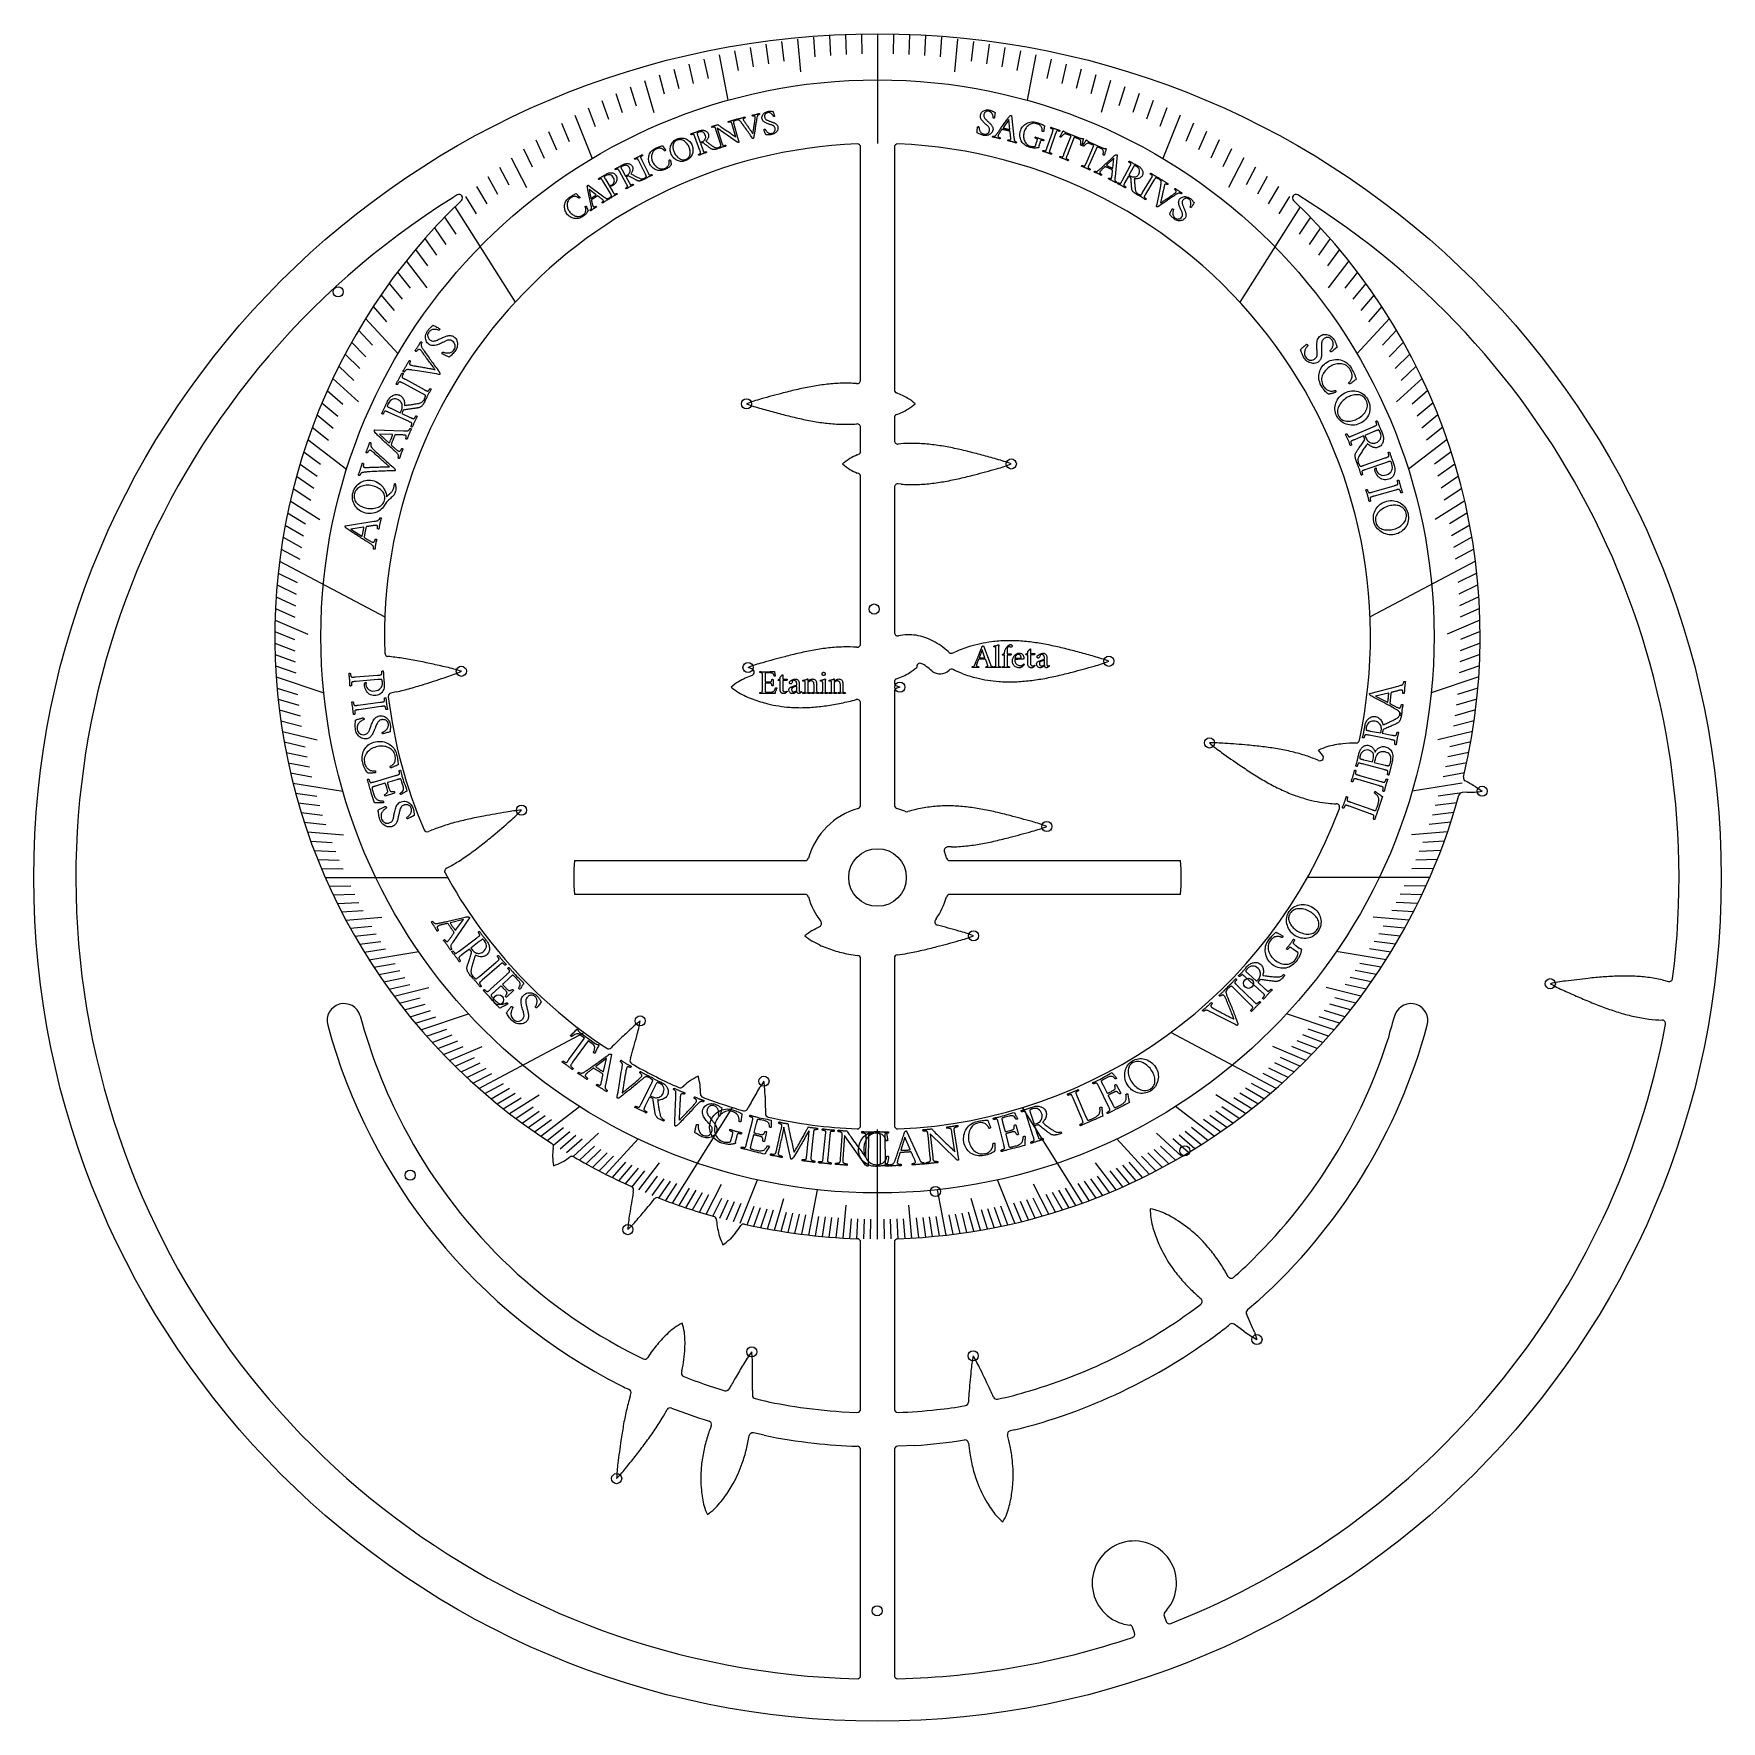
# Model space of a CAD drawing. Header units: millimetres. Extents: x -61 to 61, y -61 to 61.
import ezdxf

# ---------------------------------------------------------------- set-up
doc = ezdxf.new("R2010")
doc.units = ezdxf.units.MM
for name, color, linetype in [('CUT_INNER', 6, 'Continuous'), ('CUT_OUTER', 1, 'Continuous'), ('ENGRAVE', 7, 'Continuous'), ('ENGRAVE_FINE', 8, 'Continuous'), ('TEXT', 5, 'Continuous')]:
    doc.layers.add(name, color=color, linetype=linetype)

msp = doc.modelspace()

# ---------------------------------------------------------------- linework, layer by layer
at = {"layer": 'CUT_INNER'}
for points in [[(-1.215, 35.8076), (-1.215, 52.5719)], [(1.215, 52.5719), (1.215, 35.1207)], [(-1.5023, 35.5601), (-1.4901, 35.5589)], [(1.215, 33.0966), (1.215, 31.4524)], [(-1.215, 30.7014), (-1.215, 32.4097)], [(-1.4548, 30.4351), (-1.3694, 30.4704)], [(-1.3694, 29.0778), (-1.4548, 29.1131)], [(-1.215, 16.8263), (-1.215, 28.8468)], [(1.215, 28.0958), (1.215, 17.6426)], [(1.707, 28.3227), (1.4901, 28.3446)], [(5.0979, 16.2633), (5.1612, 16.2046)], [(5.4443, 16.1649), (5.5617, 16.2245)], [(-9.0428, 15.0203), (-9.317, 15.1188), (-9.3221, 15.121)], [(3.9259, 14.868), (3.9211, 14.8718)], [(6.0906, 14.6914), (5.5705, 14.9066), (5.5617, 14.9106), (5.4442, 14.9703)], [(1.215, 14.0649), (1.215, 14.0265)], [(1.215, 13.3903), (1.215, 5.2115)], [(1.3805, 13.7912), (1.6049, 13.7105), (1.6101, 13.7084), (1.6049, 13.7062), (1.3805, 13.6255)], [(-34.6511, 13.3619), (-35.0287, 13.2817)], [(-1.215, 5.2115), (-1.215, 12.5624)], [(32.0443, 8.812), (31.7602, 9.1575), (31.7567, 9.1621)], [(42.4329, 6.1324), (42.0939, 6.1226)], [(43.079, 6.5205), (43.5372, 6.2134), (43.5414, 6.2102)], [(1.9775, 4.7701), (2.0206, 4.7516)], [(-21.8115, 1.2147), (-21.8058, 1.215), (-5.2115, 1.215)], [(5.3264, 2.1987), (5.0507, 2.1985)], [(5.2115, 1.215), (21.8058, 1.215), (21.8115, 1.2147)], [(-5.2115, -1.215), (-21.8058, -1.215), (-21.8115, -1.2147)], [(21.8115, -1.2147), (21.8058, -1.215), (5.2115, -1.215)], [(4.2209, -2.9746), (4.1722, -3.042)], [(-4.1795, -4.8562), (-4.6987, -4.5926), (-4.7033, -4.59)], [(-1.215, -17.8525), (-1.215, -5.8559)], [(1.215, -5.8108), (1.215, -17.8525)], [(56.4959, -7.373), (56.9425, -7.4861)], [(-37.246, -9.949), (-37.2441, -9.9548)], [(-17.7756, -12.9936), (-17.8127, -13.1171)], [(-14.0309, -15.0785), (-13.9473, -15.001)], [(-12.7461, -15.5529), (-12.7472, -15.5832)], [(-8.0973, -15.779), (-8.0815, -16.3261), (-8.0694, -16.8735), (-8.0676, -17.0084)], [(-9.3683, -16.6748), (-9.3078, -16.5654)], [(-23.3527, -19.4989), (-23.3373, -19.3954)], [(-22.1505, -20.1278), (-22.2188, -20.1786)], [(-17.5802, -22.6278), (-17.5616, -22.5273)], [(-11.7822, -24.4002), (-11.8284, -24.3872)], [(-11.5938, -24.7011), (-11.6005, -24.6203)], [(-10.2342, -25.5946), (-10.6161, -26.0343), (-10.6196, -26.0381)], [(-1.215, -38.2642), (-1.215, -26.2558)], [(1.215, -26.2558), (1.215, -38.2642)], [(23.132, -30.8396), (23.2853, -30.7193)], [(27.3735, -30.4981), (26.6318, -31.1355)], [(26.385, -32.6692), (25.9371, -32.3547), (25.6701, -32.1645)], [(27.1349, -32.7445), (27.3183, -33.2644), (27.3199, -33.2697)], [(-17.3136, -34.4443), (-16.8658, -34.6571)], [(-14.0783, -35.5145), (-14.0798, -35.5213), (-14.1087, -35.6372)], [(-17.8176, -37.3778), (-17.7501, -37.1674)], [(-8.9984, -36.9025), (-9.0052, -37.2741)], [(-2.5585, -38.4659), (-1.4761, -38.514)], [(-8.1565, -40.1611), (-8.937, -39.985)], [(9.8749, -39.7734), (9.5471, -39.8474)], [(-1.215, -57.4437), (-1.215, -41.1971)], [(1.215, -41.1971), (1.215, -57.4437)], [(2.6974, -40.8921), (1.4539, -40.9473)], [(20.6394, -53.1539), (20.7887, -53.5639)], [(20.8361, -52.7383), (20.6891, -52.9005)], [(18.5051, -54.3949), (18.3564, -53.9861)]]:
    msp.add_lwpolyline(points, dxfattribs=at)
msp.add_circle((0, 0), 2.075, dxfattribs=at)
for centre, radius, start, end in [((-0.0003, 17.3601), 35.4923, 92.381219, 181.941854), ((-1.465, 52.5719), 0.25, 360, 92.285156), ((1.465, 52.5719), 0.25, 87.714844, 180), ((0.0003, 17.36), 35.4924, 347.835636, 87.618719), ((-0.0001, 0), 57.7124, 121.992876, 268.538679), ((-0.0002, 17.3596), 43.3901, 133.660913, 237.287981), ((-13.759, 22.1762), 31.6149, 121.461534, 122.138054), ((-30.1292, 48.9302), 0.25, 313.770776, 121.464844), ((30.1292, 48.9302), 0.25, 58.535156, 226.230469), ((0.0011, 17.3601), 43.3891, 346.514137, 46.339512), ((0.0008, 0.0006), 57.7115, 352.757445, 58.378009), ((-0.7329, 13.3263), 22.3846, 100.138853, 102.900524), ((-1.8626, 19.6438), 15.9669, 96.305472, 100.138937), ((-2.2396, 23.0387), 12.5511, 91.459104, 96.296997), ((-2.2898, 24.8812), 10.7079, 85.782675, 91.441812), ((-1.465, 35.8076), 0.25, 264.231531, 360), ((-6.0352, 25.5031), 9.2504, 104.634184, 111.5207), ((-6.0383, 42.7058), 9.2415, 248.477633, 255.362586), ((10.8136, -32.5754), 69.7207, 104.62263, 105.972902), ((2.2581, 0.2445), 35.804, 102.89237, 104.633963), ((1.465, 35.1207), 0.25, 180, 247.521207), ((-0.7618, 29.3339), 5.9505, 60.237067, 69.013233), ((-2.1603, 28.0684), 7.7655, 51.063115, 55.910766), ((-1.4904, 39.2441), 6.6408, 303.678429, 309.347689), ((13.1405, 109.1699), 78.4147, 254.075953, 254.8784), ((5.295, 79.9753), 48.1844, 254.828262, 256.12371), ((0.4108, 60.1755), 27.7911, 256.109647, 258.342096), ((-1.4313, 51.2408), 18.6685, 258.338123, 261.629509), ((1.465, 33.0966), 0.25, 112.478793, 180), ((-0.7618, 38.8834), 5.9505, 290.986767, 299.762933), ((-2.1093, 46.64), 14.018, 261.633483, 265.975908), ((-2.2892, 44.1195), 11.491, 265.988862, 271.257909), ((-2.0775, 38.9466), 6.3155, 270.367915, 275.336252), ((-1.465, 32.4097), 0.25, 360, 95.768469), ((1.4554, 24.0378), 7.0282, 114.461758, 119.331943), ((-1.465, 30.7014), 0.25, 292.478793, 0), ((1.465, 31.4524), 0.25, 180, 275.768469), ((2.3295, 23.9568), 7.2953, 90.690255, 96.606838), ((2.4939, 19.7633), 11.491, 85.988862, 91.257909), ((2.3139, 17.2428), 14.018, 81.633483, 85.975908), ((1.636, 12.6419), 18.6685, 78.338123, 81.629509), ((-0.2061, 3.7073), 27.7911, 76.109647, 78.342096), ((-5.0904, -16.0925), 48.1844, 74.828262, 76.12371), ((-12.9358, -45.2871), 78.4147, 74.075953, 74.8784), ((1.6951, 24.6387), 6.6408, 123.678429, 129.347689), ((2.365, 35.8144), 7.7655, 231.063115, 235.910766), ((1.7358, 36.0632), 7.6475, 240.865363, 245.340936), ((-10.6089, 96.4582), 69.7207, 284.62263, 285.972902), ((6.2399, 38.3797), 9.2504, 284.634184, 291.5207), ((6.2429, 21.177), 9.2415, 68.477633, 75.362586), ((-1.465, 28.8468), 0.25, 360, 67.521207), ((1.465, 28.0958), 0.25, 84.231531, 180), ((2.4945, 39.0016), 10.7079, 265.782675, 271.441812), ((2.4443, 40.8441), 12.5511, 271.459104, 276.296997), ((2.0673, 44.239), 15.9669, 276.305472, 280.138937), ((0.9376, 50.5565), 22.3846, 280.138853, 282.900524), ((-2.0534, 63.6383), 35.804, 282.89237, 284.633963), ((1.465, 17.6426), 0.25, 180, 280.573127), ((2.255, 14.0089), 3.4687, 81.280819, 102.387332), ((2.2187, 13.787), 3.6935, 71.238458, 81.246369), ((2.0548, 13.3109), 4.197, 62.275425, 71.211019), ((1.6669, 12.5745), 5.0293, 54.582293, 62.266165), ((9.4939, 6.872), 10.1756, 91.278225, 97.244755), ((9.5192, 5.5568), 11.491, 85.988862, 91.257909), ((9.3393, 3.0363), 14.018, 81.633483, 85.975908), ((-35.2224, 16.1658), 0.25, 181.933594, 263.626786), ((-36.9843, -1.7653), 17.7675, 81.108789, 84.39898), ((10.9201, -51.5631), 69.7207, 104.62263, 105.972902), ((2.3646, -18.7432), 35.804, 102.89237, 104.633963), ((-0.6264, -5.6614), 22.3846, 100.138853, 102.900524), ((-1.7561, 0.6561), 15.9669, 96.305472, 100.138937), ((-2.1331, 4.051), 12.5511, 91.459104, 96.296997), ((-2.1838, 6.6442), 9.9575, 85.930176, 91.547151), ((-1.465, 16.8263), 0.25, 267.21661, 0), ((1.0068, 11.6405), 6.173, 48.4916, 54.613122), ((5.3312, 16.3879), 0.25, 227.158322, 296.911748), ((9.1856, 8.2302), 8.7774, 106.953638, 114.385086), ((9.4178, 7.485), 9.5579, 97.255207, 106.982234), ((8.6613, -1.5646), 18.6685, 78.338123, 81.629509), ((6.8192, -10.4992), 27.7911, 76.109647, 78.342096), ((1.935, -30.299), 48.1844, 74.828262, 76.12371), ((-5.9105, -59.4937), 78.4147, 74.075953, 74.8784), ((13.2683, 6.9704), 9.2415, 68.477633, 75.362586), ((-38.5116, -11.6718), 27.7911, 78.922147, 81.154596), ((-42.4184, -31.6875), 48.1844, 77.640762, 78.93621), ((-48.8219, -61.2319), 78.4147, 76.888453, 77.6909), ((-32.9302, 6.082), 9.2531, 71.296289, 78.172942), ((-33.7747, 23.2755), 9.2509, 287.446775, 294.333318), ((-5.9287, 6.5154), 9.2504, 104.634184, 111.5207), ((-9.1273, 14.785), 0.25, 292.478793, 70.23331), ((-0.9845, 20.5438), 6.6767, 290.644015, 299.454948), ((-1.385, 20.2579), 6.6427, 303.67923, 309.34849), ((3.0708, 15.1751), 0.25, 60.759833, 192.481406), ((1.8641, 12.8778), 2.845, 54.753288, 62.154677), ((0.8721, 11.4556), 4.5789, 48.250718, 54.885029), ((4.5094, 15.5678), 0.9112, 230.177725, 315.178684), ((5.3311, 14.7473), 0.25, 63.088252, 134.551118), ((9.3423, 23.3655), 9.2635, 249.449821, 256.293433), ((4.9719, 49.4318), 35.804, 282.89237, 284.633963), ((-3.5836, 82.2517), 69.7207, 284.62263, 285.972902), ((13.2653, 24.1731), 9.2504, 284.634184, 291.5207), ((-39.668, 35.177), 22.3846, 282.951353, 285.713024), ((-43.2973, 48.0963), 35.804, 285.70487, 287.446463), ((-53.4529, 80.4569), 69.7207, 287.43513, 288.785402), ((-6.3282, 8.573), 6.6408, 123.678429, 129.347689), ((-5.6583, 19.7486), 7.7655, 231.063115, 235.910766), ((-6.5729, 7.9811), 7.0178, 110.510718, 119.3323), ((1.465, 14.0649), 0.25, 112.478793, 180), ((1.465, 14.0265), 0.25, 180, 250.23331), ((1.465, 13.3903), 0.25, 109.76669, 180), ((9.4397, 23.7654), 9.6752, 256.294736, 265.807649), ((9.5198, 24.795), 10.7079, 265.782675, 271.441812), ((9.4697, 26.6375), 12.5511, 271.459104, 276.296997), ((9.0927, 30.0324), 15.9669, 276.305472, 280.138937), ((7.9629, 36.3499), 22.3846, 280.138853, 282.900524), ((-34.9767, 13.0371), 0.25, 101.998214, 187.207031), ((-0.0085, 17.3579), 35.4841, 187.045025, 203.091905), ((-6.3424, 19.8892), 7.5261, 240.829834, 249.663541), ((-5.7062, 21.5062), 9.2635, 249.449821, 256.293433), ((-5.6089, 21.9062), 9.6752, 256.294736, 265.807649), ((-5.5288, 22.9358), 10.7079, 265.782675, 271.441812), ((-5.5789, 24.7783), 12.5511, 271.459104, 276.296997), ((-5.9559, 28.1732), 15.9669, 276.305472, 280.138937), ((-7.0856, 34.4907), 22.3846, 280.138853, 282.900524), ((-6.3188, 31.7091), 19.5024, 282.52908, 284.225534), ((-1.465, 12.5624), 0.25, 0, 104.199281), ((34.4514, 9.9336), 0.25, 271.315792, 347.871094), ((24.1955, 0.4399), 9.2508, 84.946751, 91.833392), ((29.995, 16.6479), 9.2532, 228.796353, 235.672921), ((67.7813, 69.021), 73.8318, 234.375973, 235.650986), ((20.4934, -59.9194), 69.7207, 84.93513, 86.285402), ((23.4948, -26.1358), 35.804, 83.20487, 84.946463), ((25.0857, -12.811), 22.3846, 80.451353, 83.213024), ((26.1503, -6.4822), 15.9669, 76.617972, 80.451437), ((26.9391, -3.1587), 12.5511, 71.771604, 76.609497), ((27.8409, -0.487), 9.7313, 66.279613, 71.894582), ((31.8512, 8.6532), 0.25, 247.52911, 39.430092), ((34.5932, 3.1576), 6.6408, 109.615929, 115.285189), ((34.3271, 2.1394), 7.5339, 96.219698, 105.105355), ((34.4468, 1.6607), 8.023, 89.926507, 96.69965), ((46.3312, 37.6628), 35.8391, 235.676995, 237.415244), ((39.1013, 26.3451), 22.4093, 237.407114, 240.162778), ((35.9048, 20.772), 15.9846, 240.16267, 243.987778), ((34.4027, 17.6982), 12.5633, 243.996169, 248.824746), ((42.1012, 5.8727), 0.25, 91.660393, 164.707031), ((42.4369, 7.183), 0.25, 166.467633, 240.214607), ((22.4195, -28.1233), 40.3361, 59.190729, 60.449767), ((42.3405, 15.384), 9.252, 270.571972, 277.457721), ((-0.001, 0.001), 5.1623, 105.670647, 164.329353), ((-1.465, 5.2115), 0.25, 286.171875, 0), ((1.465, 5.2115), 0.25, 180, 253.828125), ((0.0153, 0.0398), 5.1211, 67.471136, 74.366785), ((0.0006, 17.3589), 43.3893, 271.922915, 344.739719), ((0.0003, 17.3593), 35.4923, 272.381187, 339.571042), ((4.8911, -4.1215), 9.2657, 100.392366, 106.97869), ((4.9957, -4.6687), 9.8228, 94.201884, 100.416858), ((5.0571, -5.5591), 10.7154, 88.529427, 94.180566), ((5.0059, -7.4064), 12.5633, 83.683669, 88.512246), ((4.6272, -10.8066), 15.9846, 79.85017, 83.675278), ((3.4951, -17.1308), 22.4093, 77.094614, 79.850278), ((33.7322, 15.9761), 10.7154, 248.841927, 254.493066), ((33.4722, 15.0453), 9.7489, 254.502563, 263.939356), ((33.1226, 10.6992), 5.3913, 262.757428, 269.01756), ((33.0263, 5.0587), 0.25, 339.433594, 89.109378), ((-26.2786, -11.4797), 15.9846, 105.16267, 108.987778), ((-24.5981, -17.6808), 22.4093, 102.407114, 105.162778), ((-21.7077, -30.7959), 35.8391, 100.676995, 102.415244), ((-14.7016, -68.137), 73.8318, 99.375973, 100.650986), ((-72.4386, 56.4752), 69.7207, 309.93513, 311.285402), ((-25.0179, -4.3732), 9.2416, 93.790159, 100.675078), ((-32.3757, 11.1766), 9.2504, 309.946676, 316.833226), ((2.119, 4.9814), 0.25, 246.796875, 285.378292), ((0.5006, -30.2225), 35.8391, 75.364495, 77.102744), ((-9.1314, -66.974), 73.8318, 74.063473, 75.338486), ((8.8024, 12.2813), 9.2504, 284.634184, 291.5207), ((8.8054, -4.9214), 9.2415, 68.477633, 75.362586), ((-32.4194, 3.5385), 0.25, 203.027344, 292.631355), ((-28.0117, -6.555), 10.764, 108.794067, 113.612784), ((-50.6723, 30.4643), 35.804, 308.20487, 309.946463), ((3.5001, 24.4581), 22.3846, 280.138853, 282.900524), ((0.509, 37.54), 35.804, 282.89237, 284.633963), ((-8.0464, 70.3599), 69.7207, 284.62263, 285.972902), ((-38.6529, 14.6894), 15.9669, 301.617972, 305.451437), ((-42.3752, 19.9173), 22.3846, 305.451353, 308.213024), ((-5.2115, 1.465), 0.25, 270, 343.828125), ((5.0509, 1.9485), 0.25, 90.04508, 201.474702), ((0.0768, 0.0275), 5.0821, 15.613885, 21.099039), ((5.2115, 1.465), 0.25, 196.171875, 270), ((5.0068, 14.7457), 12.5511, 271.459104, 276.296997), ((4.6298, 18.1406), 15.9669, 276.305472, 280.138937), ((-30.9187, 0.4459), 0.25, 117.993645, 208.652344), ((-0.0033, 17.3565), 35.4882, 208.678284, 236.680501), ((-35.7449, 9.8809), 10.3477, 297.06902, 301.864871), ((-9.4722, 0), 12.3989, 174.377694, 185.622306), ((9.4722, 0), 12.3989, 354.377694, 5.622306), ((-5.2115, -1.465), 0.25, 16.171875, 90), ((-0.0085, -0.0043), 5.1542, 195.657879, 217.786089), ((0.0054, -0.0032), 5.1575, 324.820762, 344.339281), ((5.2115, -1.465), 0.25, 90, 163.828125), ((-33.9672, 54.4401), 65.1864, 296.674836, 297.216087), ((-4.2808, -3.3137), 0.25, 300.393623, 37.265625), ((4.3748, -3.1884), 0.25, 144.140625, 255.152155), ((-14.2322, -74.2182), 73.1765, 74.061561, 75.321223), ((-1.0208, -9.3346), 6.6408, 123.678429, 129.347689), ((-0.3509, 1.841), 7.7655, 231.063115, 235.910766), ((-0.5569, 3.135), 8.7739, 245.614173, 252.99988), ((-13.3248, 62.4849), 69.7207, 284.62263, 285.972902), ((3.5241, 4.4063), 9.2504, 284.634184, 291.5207), ((3.5271, -12.7964), 9.2415, 68.477633, 75.362586), ((-0.3467, 3.788), 9.4598, 252.938662, 259.531283), ((-0.8744, 0.3645), 5.9984, 258.546823, 264.591107), ((-1.465, -5.8559), 0.25, 0, 84.231531), ((1.465, -5.8108), 0.25, 97.271184, 180), ((0.1211, 5.5062), 11.1466, 276.760914, 280.551178), ((-1.7782, 16.5831), 22.3846, 280.138853, 282.900524), ((-4.7693, 29.6649), 35.804, 282.89237, 284.633963), ((58.681, -76.5783), 69.7207, 96.18513, 97.535402), ((55.0338, -42.8582), 35.804, 94.45487, 96.196463), ((53.9946, -29.4791), 22.3846, 91.701353, 94.463024), ((53.8041, -23.0642), 15.9669, 87.867972, 91.701437), ((53.9293, -19.6507), 12.5511, 83.021604, 87.859497), ((54.15, -17.8208), 10.7079, 77.345175, 83.004312), ((57.0038, -7.2437), 0.25, 255.794031, 352.792969), ((50.5378, -16.6662), 9.2606, 96.198575, 103.077832), ((53.0584, 0.3627), 9.2436, 240.040904, 246.924702), ((81.781, 63.2915), 78.4147, 245.638453, 246.4409), ((-38.4113, -10.2924), 1.2149, 16.422285, 196.120088), ((38.4113, -10.2924), 1.2148, 343.8768, 158.389798), ((69.7368, 35.564), 48.1844, 246.390762, 247.68621), ((62.0001, 16.6952), 27.7911, 247.672147, 249.904596), ((58.867, 8.1275), 18.6685, 249.900623, 253.192009), ((-0.0002, -0.0003), 40.9807, 195.033123, 243.265565), ((0.0609, 0.027), 38.6174, 194.979847, 207.697062), ((-11.4544, -17.6559), 9.2414, 127.540097, 134.425098), ((-26.2112, -8.8146), 9.2505, 343.696696, 350.583164), ((0.0002, -0.0001), 57.7123, 291.461464, 349.457438), ((0.0005, -0.0004), 40.9804, 311.909413, 344.966976), ((55.5185, -16.1891), 19.3085, 160.81822, 166.29471), ((57.5213, 3.6759), 14.018, 253.195983, 257.538408), ((56.9735, 1.2091), 11.491, 257.551362, 262.820409), ((56.7214, -0.9426), 9.3247, 262.704857, 268.663932), ((56.4923, -10.5145), 0.25, 349.628906, 87.330969), ((1.1155, -32.5896), 28.7246, 133.670763, 134.966211), ((35.694, -68.2755), 78.4147, 133.138453, 133.9409), ((-84.6888, 6.592), 69.7207, 343.68513, 345.035402), ((0, 0), 38.5509, 314.499768, 342.46587), ((-19.3603, -12.089), 0.25, 236.777344, 314.863219), ((-17.5733, -13.1891), 0.25, 163.261781, 239.941406), ((-7.6773, 3.9032), 20.0004, 239.930253, 240.60615), ((-0.0289, 17.3057), 35.4316, 240.467557, 246.245295), ((-9.4525, -21.2696), 7.7655, 116.388856, 121.236507), ((-19.3282, -15.9955), 6.6408, 9.00417, 14.67343), ((-14.2009, -14.8952), 0.25, 246.269531, 312.846948), ((-8.9638, -20.8018), 7.6475, 126.191104, 130.666677), ((-19.7742, -15.5268), 7.0282, 359.787498, 4.657684), ((-12.4974, -15.5928), 0.25, 177.804534, 249.082031), ((59.1528, -54.8018), 78.4147, 150.013453, 150.8159), ((-0.6493, -20.0542), 9.2532, 144.42138, 151.297913), ((-17.3476, -15.8713), 9.2507, 0.571741, 7.458423), ((-5.4397, 2.861), 20.0074, 249.070463, 249.746667), ((-0.0129, 17.3225), 35.4535, 249.609249, 254.219594), ((-9.5871, -16.554), 0.25, 254.355469, 331.089655), ((-7.8176, -17.0049), 0.25, 180.788963, 257.167969), ((0, 0), 38.5509, 207.703622, 243.313328), ((-0.0042, 17.3263), 35.4592, 257.17845, 267.622786), ((-1.465, -17.8525), 0.25, 267.714844, 0), ((1.465, -17.8525), 0.25, 180, 272.285156), ((-23.5846, -19.3587), 0.25, 351.541293, 57.128906), ((-16.3694, -20.2916), 7.0282, 173.524258, 178.394443), ((-16.7616, -19.7771), 6.6408, 182.740929, 188.410189), ((-26.0029, -13.4571), 7.7655, 290.125615, 294.973266), ((-26.5398, -13.8688), 7.6475, 299.927863, 304.403436), ((-22.0015, -20.3286), 0.25, 59.598283, 126.583707), ((-0.0458, 17.273), 43.2922, 239.719882, 245.925902), ((51.0703, -34.7966), 69.7207, 169.948371, 171.298642), ((-17.8075, -22.4819), 0.25, 349.525021, 65.917969), ((-15.8598, -23.2965), 0.25, 68.732094, 141.12646), ((-0.0251, 17.2786), 43.3054, 248.681169, 254.183455), ((-8.7276, -25.8633), 9.262, 169.962078, 176.840267), ((-76.7617, 26.4907), 78.4147, 319.401694, 320.204141), ((-41.0234, -3.1251), 32.0004, 319.989769, 321.285216), ((27.4056, -23.8195), 7.7655, 180.271593, 185.119244), ((18.3226, -30.365), 6.6408, 72.886907, 78.556167), ((17.5004, -31.0219), 7.5339, 59.490676, 68.376333), ((-24.3727, -18.6827), 9.242, 313.803233, 320.688244), ((-11.8496, -24.6409), 0.25, 4.734378, 74.355469), ((-4.1043, -23.8849), 7.5339, 186.219698, 195.105355), ((-14.3097, -22.2137), 5.2953, 320.322516, 327.396065), ((-9.6389, -25.2026), 0.25, 77.17134, 147.140622), ((-0.0054, 17.3189), 43.3491, 257.235225, 268.081649), ((27.082, -23.2005), 7.5261, 190.038312, 198.872019), ((16.6171, -32.5865), 9.3304, 49.631374, 59.695212), ((16.3037, -32.9646), 9.8214, 43.410198, 49.666845), ((-5.1225, -23.6188), 6.6408, 199.615929, 205.285189), ((-15.8004, -20.2535), 7.7655, 307.000615, 311.848266), ((-1.465, -26.2558), 0.25, 360, 88.066406), ((1.465, -26.2558), 0.25, 91.935491, 180), ((28.7371, -22.6712), 9.2635, 198.658299, 205.501911), ((29.1086, -22.4938), 9.6752, 205.503214, 215.016127), ((15.6516, -33.5761), 10.7154, 37.737905, 43.389044), ((14.1879, -34.7041), 12.5633, 32.892147, 37.720724), ((12.2424, -35.9813), 14.8905, 29.141555, 32.953328), ((11.3261, -12.049), 22.0214, 310.498571, 315.454313), ((29.957, -21.9051), 10.7079, 214.991153, 220.65029), ((31.353, -20.7015), 12.5511, 220.667582, 225.505475), ((25.4645, -28.605), 0.25, 210.022764, 310.677966), ((33.1117, -18.9302), 15.0472, 225.45551, 229.287018), ((23.1309, -30.5226), 0.25, 308.135593, 48.394192), ((0, 0), 38.5509, 286.533667, 306.87265), ((26.7948, -31.3251), 0.25, 130.677966, 203.885816), ((-21.4928, -52.9403), 52.6547, 22.553745, 24.11596), ((-9.9962, -38.3558), 7.5261, 127.948478, 136.782185), ((-10.3917, -38.9314), 7.7655, 118.181759, 123.02941), ((-20.4275, -33.9689), 6.6408, 10.797073, 16.466333), ((-21.3929, -33.5498), 7.5339, 357.400842, 6.286499), ((0.0006, -0.0013), 40.9795, 283.943019, 306.825192), ((11.0493, -14.7161), 22.5785, 306.763312, 309.36745), ((25.525, -32.3681), 0.25, 54.532203, 128.135593), ((31.8491, -25.1912), 9.2615, 233.844713, 240.72332), ((-8.7537, -39.5707), 9.2635, 136.568465, 143.412077), ((-23.1889, -33.5016), 9.3304, 347.541541, 357.605378), ((-16.7585, -34.4313), 0.25, 244.576271, 328.241278), ((-11.6159, -37.5813), 5.7807, 142.334716, 148.523119), ((57.4243, -75.6724), 78.4147, 148.821716, 149.624163), ((-1.6517, -39.6827), 9.2419, 143.22324, 150.10827), ((-18.2611, -35.1596), 9.2621, 359.382104, 6.260277), ((15.9563, -36.258), 9.2532, 168.653335, 175.529916), ((-0.9875, -39.2972), 9.2508, 24.803746, 31.690372), ((-13.8661, -35.6977), 0.25, 165.99601, 249.661017), ((-0.9549, -2.9439), 35.4566, 248.49445, 253.562534), ((25.6205, -57.1167), 41.5937, 149.522569, 150.818017), ((-78.7148, -36.1339), 69.7207, 359.368392, 0.718664), ((80.1894, -42.9557), 73.8318, 174.232965, 175.507978), ((-55.1785, -66.1355), 69.7207, 24.792121, 26.142393), ((-12.3207, -24.5165), 13.5428, 243.158354, 245.759834), ((-2.5143, -41.9329), 15.9669, 163.424116, 167.257581), ((-17.9882, -37.091), 0.25, 342.216408, 64.576271), ((-10.9116, -36.7133), 0.25, 252.20339, 330.546482), ((-8.7552, -37.2787), 0.25, 178.945043, 257.288136), ((-1.0104, -5.6377), 32.825, 256.254026, 261.331725), ((27.0554, -38.8887), 20.5428, 175.209782, 176.927939), ((-9.493, -45.1743), 19.4566, 23.494023, 25.168684), ((8.58, -37.3182), 0.25, 203.498969, 282.711864), ((2.9562, -10.8338), 27.3249, 281.994942, 287.056058), ((3.7453, -43.3485), 22.3846, 167.257497, 170.019168), ((-23.5918, -33.9239), 9.5198, 328.238009, 332.543582), ((-14.9235, -38.4305), 0.25, 69.661017, 152.020881), ((-2.6844, -7.6017), 32.9195, 248.336798, 253.333809), ((0, 0), 38.5509, 261.109938, 266.194684), ((-1.465, -38.2642), 0.25, 267.457627, 360), ((1.465, -38.2642), 0.25, 180, 272.542373), ((0.6112, -6.8576), 31.6682, 271.565043, 276.640512), ((1.9539, -14.5912), 23.8352, 275.584176, 280.59569), ((6.2925, -37.7739), 0.25, 280.169492, 356.840014), ((16.9608, -45.6793), 35.804, 170.011014, 171.752607), ((-38.9726, -24.0787), 27.7911, 323.228292, 325.46074), ((-31.4573, -29.2498), 18.6685, 325.456767, 328.748153), ((-1.1671, -43.7065), 11.6041, 158.551791, 163.356705), ((-12.202, -39.3764), 0.25, 339.647999, 72.20339), ((-8.992, -40.2289), 0.25, 77.288136, 169.843526), ((9.6021, -40.0913), 0.25, 102.711864, 195.267255), ((50.5247, -50.5582), 69.7207, 171.741274, 173.091546), ((-55.3153, -11.8801), 48.1844, 321.946907, 323.242354), ((-2.023, -43.4665), 10.7154, 163.27519, 168.926329), ((-19.8349, -38.6092), 10.7079, 340.528438, 346.187575), ((-20.9539, -38.3229), 11.8629, 346.134792, 350.969698), ((0, 0), 40.981, 258.519699, 263.604445), ((-0.5009, -5.5854), 35.3747, 263.402944, 268.45621), ((-1.465, -41.1971), 0.25, 0, 87.457627), ((1.465, -41.1971), 0.25, 92.542373, 180), ((0.037, -0.419), 40.5604, 273.760754, 278.843784), ((6.306, -40.745), 0.25, 5.071728, 97.627119), ((15.3699, -40.043), 8.8411, 184.410852, 189.184335), ((0.1675, -42.805), 9.5671, 11.251829, 16.067398), ((-0.938, -43.0934), 10.7079, 5.952167, 11.611304), ((-9.5231, -43.5003), 9.2624, 171.755046, 178.632973), ((-25.3852, -36.8129), 9.2416, 315.595909, 322.481222), ((-79.1622, 6.6996), 78.4147, 321.194597, 321.997044), ((-3.3894, -43.256), 9.3304, 175.168659, 185.232497), ((-2.8996, -43.2913), 9.8214, 168.947482, 175.20413), ((-18.8627, -38.9574), 9.6752, 331.040499, 340.553411), ((17.2343, -39.8335), 10.7154, 188.698919, 194.350057), ((16.3673, -40.0516), 9.8214, 194.371211, 200.627859), ((0.0896, -42.9905), 9.6752, 356.464228, 5.97714), ((-18.5024, -39.1566), 9.2635, 324.195584, 331.039196), ((15.9098, -40.23), 9.3304, 200.592388, 210.656226), ((0.5004, -43.0157), 9.2635, 349.619312, 356.462925), ((-5.176, -43.4466), 7.5339, 185.027961, 193.913618), ((-17.1097, -40.1958), 7.5261, 315.575597, 324.409304), ((2.2044, -43.3564), 7.5261, 340.999325, 349.833033), ((-6.1884, -43.1594), 6.6408, 198.424192, 204.093452), ((-16.7941, -39.5727), 7.7655, 305.808878, 310.656529), ((14.378, -41.1691), 7.5339, 210.451689, 219.337347), ((13.3403, -41.3443), 6.6408, 223.847921, 229.517181), ((2.2219, -42.6582), 7.7655, 331.232606, 336.080258), ((18.4922, -50.8068), 3.0372, 320.509364, 253.009364), ((20.8743, -53.0684), 0.25, 137.8125, 200), ((18.4556, -50.9515), 2.8882, 252.864088, 264.087639), ((18.1214, -54.0716), 0.25, 20, 81.5625), ((18.2702, -54.4804), 0.25, 288.457031, 20), ((21.0236, -53.4784), 0.25, 200, 291.621094), ((0.0025, -0.0156), 57.6967, 271.459332, 288.541293), ((-1.465, -57.4437), 0.25, 268.417969, 0), ((1.465, -57.4437), 0.25, 180, 271.582031)]:
    msp.add_arc(centre, radius, start, end, dxfattribs=at)
at = {"layer": 'CUT_OUTER'}
msp.add_circle((0, 0), 60.75, dxfattribs=at)
at = {"layer": 'ENGRAVE'}
for points in [[(0, 60.75), (0, 52.8525)], [(-11.395, 59.227), (-10.7664, 55.9597)], [(11.395, 59.227), (10.7664, 55.9597)], [(-21.7947, 54.8792), (-20.5557, 51.7594)], [(21.7947, 54.8792), (20.5557, 51.7594)], [(-30.4248, 48.2959), (-26.0931, 41.4198)], [(30.4248, 48.2959), (26.0931, 41.4198)], [(-36.8574, 40.2563), (-34.5233, 37.707)], [(36.8574, 40.2563), (34.5233, 37.707)], [(-41.0089, 31.5366), (-38.2235, 29.3945)], [(41.0089, 31.5366), (38.2235, 29.3945)], [(-43.0505, 22.7793), (-35.4649, 18.7655)], [(43.0505, 22.7793), (35.4649, 18.7655)], [(-43.292, 14.441), (-39.867, 13.2985)], [(43.292, 14.441), (39.867, 13.2985)], [(-42.086, 6.8011), (-38.4941, 6.2206)], [(42.086, 6.8011), (38.4941, 6.2206)], [(-39.7663, 0), (-30.9577, 0)], [(39.7663, 0), (30.9577, 0)], [(-36.6182, -5.9175), (-33.0262, -5.337)], [(36.6182, -5.9175), (33.0262, -5.337)], [(-32.8703, -10.9646), (-29.4453, -9.8221)], [(32.8703, -10.9646), (29.4453, -9.8221)], [(-28.6979, -15.1849), (-21.1123, -11.1711)], [(28.6979, -15.1849), (21.1123, -11.1711)], [(-24.2313, -18.6343), (-21.4458, -16.4922)], [(-14.7667, -23.4406), (-10.435, -16.5645)], [(14.7667, -23.4406), (10.435, -16.5645)], [(24.2313, -18.6343), (21.4458, -16.4922)], [(0, -26.0306), (0, -18.1331)], [(-19.565, -21.3692), (-17.231, -18.82)], [(19.565, -21.3692), (17.231, -18.82)], [(-9.8847, -24.8897), (-8.6457, -21.7699)], [(9.8847, -24.8897), (8.6457, -21.7699)], [(-4.9536, -25.7469), (-4.325, -22.4796)], [(4.9536, -25.7469), (4.325, -22.4796)]]:
    msp.add_lwpolyline(points, dxfattribs=at)
for centre, radius in [((0, 17.3597), 40.0734), ((-38.8367, 42.1689), 0.3645), ((-9.4295, 34.1087), 0.3645), ((9.6342, 29.7741), 0.3645), ((-0.2454, 19.3281), 0.3645), ((16.6595, 15.5676), 0.3645), ((-29.9621, 14.8464), 0.3645), ((-9.323, 15.121), 0.3645), ((1.6109, 13.7084), 0.3645), ((23.8989, 9.6863), 0.3645), ((43.5421, 6.21), 0.3645), ((-25.628, 4.8486), 0.3645), ((12.1966, 3.6758), 0.3645), ((6.9183, -4.1992), 0.3645), ((26.7078, -7.6199), 0.3645), ((48.4416, -7.6456), 0.3645), ((-27.2813, -8.807), 0.3645), ((-17.0849, -10.3274), 0.3645), ((-8.1749, -14.6698), 0.3645), ((22.125, -19.6734), 0.3645), ((-33.6476, -21.4336), 0.3645), ((4.1701, -22.6075), 0.3645), ((-17.9759, -25.3535), 0.3645), ((-9.0541, -34.1488), 0.3645), ((27.3204, -33.2703), 0.3645), ((6.8839, -34.4367), 0.3645), ((-18.7831, -43.2801), 0.3645), ((-0.0204, -52.7926), 0.3645)]:
    msp.add_circle(centre, radius, dxfattribs=at)
at = {"layer": 'ENGRAVE_FINE'}
for points in [[(-9.1658, 59.7709), (-8.9499, 58.3631)], [(-8.0383, 59.9989), (-7.8493, 58.5879)], [(-6.9036, 60.1973), (-6.7414, 58.7835)], [(-5.7626, 60.3656), (-5.5373, 58.0053)], [(-4.6164, 60.5037), (-4.5082, 59.0856)], [(-3.466, 60.6113), (-3.3848, 59.1917)], [(-2.3124, 60.6883), (-2.2583, 59.2676)], [(-1.1567, 60.7346), (-1.1297, 59.3132)], [(1.1567, 60.7346), (1.1297, 59.3132)], [(2.3124, 60.6883), (2.2583, 59.2676)], [(3.466, 60.6113), (3.3848, 59.1917)], [(4.6164, 60.5037), (4.5082, 59.0856)], [(5.7626, 60.3656), (5.5373, 58.0053)], [(6.9036, 60.1973), (6.7414, 58.7835)], [(8.0383, 59.9989), (7.8493, 58.5879)], [(9.1658, 59.7709), (8.9499, 58.3631)], [(-13.5837, 58.5689), (-13.2612, 57.1782)], [(-12.4949, 58.912), (-12.1989, 57.5164)], [(-10.285, 59.5134), (-10.0423, 58.1093)], [(10.285, 59.5134), (10.0423, 58.1093)], [(12.4949, 58.912), (12.1989, 57.5164)], [(13.5837, 58.5689), (13.2612, 57.1782)], [(-16.775, 57.3762), (-16.1056, 55.0868)], [(-15.7246, 57.8005), (-15.3493, 56.4209)], [(-14.6606, 58.1982), (-14.3116, 56.8129)], [(14.6606, 58.1982), (14.3116, 56.8129)], [(15.7246, 57.8005), (15.3493, 56.4209)], [(16.775, 57.3762), (16.1056, 55.0868)], [(-19.8361, 55.9504), (-19.3567, 54.5981)], [(-18.8315, 56.4505), (-18.3779, 55.0907)], [(-17.8108, 56.926), (-17.3832, 55.5592)], [(17.8108, 56.926), (17.3832, 55.5592)], [(18.8315, 56.4505), (18.3779, 55.0907)], [(19.8361, 55.9504), (19.3567, 54.5981)], [(-20.8241, 55.4264), (-20.3189, 54.0819)], [(20.8241, 55.4264), (20.3189, 54.0819)], [(-23.6813, 53.7178), (-23.1, 52.3992)], [(-22.7473, 54.3094), (-22.1912, 52.9817)], [(22.7473, 54.3094), (22.1912, 52.9817)], [(23.6813, 53.7178), (23.1, 52.3992)], [(-25.4913, 52.4725), (-24.8601, 51.1732)], [(-24.5962, 53.1053), (-23.9898, 51.7961)], [(24.5962, 53.1053), (23.9898, 51.7961)], [(25.4913, 52.4725), (24.8601, 51.1732)], [(-27.2208, 51.1495), (-26.5404, 49.871)], [(-26.3663, 51.8203), (-25.2727, 49.6709)], [(26.3663, 51.8203), (25.2727, 49.6709)], [(27.2208, 51.1495), (26.5404, 49.871)], [(-28.0542, 50.4608), (-27.3495, 49.1933)], [(28.0542, 50.4608), (27.3495, 49.1933)], [(-29.6565, 49.0332), (-28.9039, 47.7889)], [(-28.8662, 49.7551), (-28.1375, 48.499)], [(28.8662, 49.7551), (28.1375, 48.499)], [(29.6565, 49.0332), (28.9039, 47.7889)], [(-31.1708, 47.5441), (-30.3712, 46.3246)], [(31.1708, 47.5441), (30.3712, 46.3246)], [(-31.8943, 46.7786), (-31.0716, 45.5719)], [(31.8943, 46.7786), (31.0716, 45.5719)], [(-33.2732, 45.2095), (-32.405, 44.0298)], [(-32.5952, 46.0001), (-31.7496, 44.8067)], [(32.5952, 46.0001), (31.7496, 44.8067)], [(33.2732, 45.2095), (32.405, 44.0298)], [(-33.9283, 44.4076), (-32.4428, 42.4633)], [(33.9283, 44.4076), (32.4428, 42.4633)], [(-35.1692, 42.7731), (-34.2347, 41.6365)], [(-34.5603, 43.5952), (-33.6476, 42.4439)], [(34.5603, 43.5952), (33.6476, 42.4439)], [(35.1692, 42.7731), (34.2347, 41.6365)], [(-35.7551, 41.9421), (-34.7989, 40.8205)], [(35.7551, 41.9421), (34.7989, 40.8205)], [(-36.3178, 41.1029), (-35.3404, 39.9967)], [(36.3178, 41.1029), (35.3404, 39.9967)], [(-37.374, 39.4029), (-36.3549, 38.3286)], [(37.374, 39.4029), (36.3549, 38.3286)], [(-38.3385, 37.6792), (-37.279, 36.638)], [(-37.8676, 38.5437), (-36.8282, 37.4857)], [(37.8676, 38.5437), (36.8282, 37.4857)], [(38.3385, 37.6792), (37.279, 36.638)], [(-38.7866, 36.8101), (-37.7074, 35.7859)], [(38.7866, 36.8101), (37.7074, 35.7859)], [(-39.2122, 35.9372), (-37.3791, 34.2572)], [(39.2122, 35.9372), (37.3791, 34.2572)], [(-39.9965, 34.1822), (-38.8601, 33.2111)], [(-39.6154, 35.061), (-38.4978, 34.0718)], [(39.6154, 35.061), (38.4978, 34.0718)], [(39.9965, 34.1822), (38.8601, 33.2111)], [(-40.3556, 33.3015), (-39.2009, 32.3486)], [(40.3556, 33.3015), (39.2009, 32.3486)], [(-40.693, 32.4194), (-39.5202, 31.4851)], [(40.693, 32.4194), (39.5202, 31.4851)], [(-41.3037, 30.6535), (-40.0959, 29.7572)], [(41.3037, 30.6535), (40.0959, 29.7572)], [(-41.5774, 29.7708), (-40.3527, 28.8938)], [(41.5774, 29.7708), (40.3527, 28.8938)], [(-42.0633, 28.0083), (-40.8058, 27.171)], [(-41.8306, 28.8889), (-40.5892, 28.0316)], [(41.8306, 28.8889), (40.5892, 28.0316)], [(42.0633, 28.0083), (40.8058, 27.171)], [(-42.2761, 27.1296), (-40.1506, 25.7656)], [(42.2761, 27.1296), (40.1506, 25.7656)], [(-42.4691, 26.2532), (-41.1803, 25.4565)], [(42.4691, 26.2532), (41.1803, 25.4565)], [(-42.7972, 24.5091), (-41.4788, 23.7541)], [(-42.6427, 25.3796), (-41.3389, 24.6036)], [(42.6427, 25.3796), (41.3389, 24.6036)], [(42.7972, 24.5091), (41.4788, 23.7541)], [(-42.9331, 23.6422), (-41.6003, 22.9083)], [(42.9331, 23.6422), (41.6003, 22.9083)], [(-43.1499, 21.9207), (-41.7899, 21.2298)], [(43.1499, 21.9207), (41.7899, 21.2298)], [(-43.2317, 21.0668), (-41.8586, 20.3977)], [(43.2317, 21.0668), (41.8586, 20.3977)], [(-43.2961, 20.2179), (-41.9105, 19.5709)], [(43.2961, 20.2179), (41.9105, 19.5709)], [(-43.3743, 18.5365), (-41.0207, 17.5307)], [(-43.3435, 19.3744), (-41.9457, 18.7496)], [(43.3743, 18.5365), (41.0207, 17.5307)], [(43.3435, 19.3744), (41.9457, 18.7496)], [(-43.3889, 17.7045), (-41.9681, 17.1248)], [(43.3889, 17.7045), (41.9681, 17.1248)], [(-43.3876, 16.8788), (-41.9559, 16.3218)], [(-43.3708, 16.0594), (-41.9286, 15.5254)], [(43.3708, 16.0594), (41.9286, 15.5254)], [(43.3876, 16.8788), (41.9559, 16.3218)], [(-43.3388, 15.2467), (-41.8867, 14.7359)], [(43.3388, 15.2467), (41.8867, 14.7359)], [(-43.2308, 13.6423), (-41.7599, 13.1781)], [(43.2308, 13.6423), (41.7599, 13.1781)], [(-43.1554, 12.8509), (-41.6759, 12.4103)], [(43.1554, 12.8509), (41.6759, 12.4103)], [(-43.0663, 12.067), (-41.5786, 11.6501)], [(-42.9638, 11.2907), (-41.4683, 10.8977)], [(42.9638, 11.2907), (41.4683, 10.8977)], [(43.0663, 12.067), (41.5786, 11.6501)], [(-42.8482, 10.5222), (-40.3382, 9.9058)], [(-42.7199, 9.7617), (-41.2103, 9.4167)], [(42.8482, 10.5222), (40.3382, 9.9058)], [(42.7199, 9.7617), (41.2103, 9.4167)], [(-42.5792, 9.0092), (-41.0632, 8.6884)], [(42.5792, 9.0092), (41.0632, 8.6884)], [(-42.4264, 8.2648), (-40.9045, 7.9683)], [(-42.2619, 7.5288), (-40.7346, 7.2567)], [(42.2619, 7.5288), (40.7346, 7.2567)], [(42.4264, 8.2648), (40.9045, 7.9683)], [(-41.899, 6.0819), (-40.3622, 5.8588)], [(41.899, 6.0819), (40.3622, 5.8588)], [(-41.7013, 5.3712), (-40.1604, 5.1728)], [(41.7013, 5.3712), (40.1604, 5.1728)], [(-41.493, 4.6692), (-39.9485, 4.4954)], [(-41.2746, 3.9758), (-39.727, 3.8267)], [(41.2746, 3.9758), (39.727, 3.8267)], [(41.493, 4.6692), (39.9485, 4.4954)], [(-41.0462, 3.2912), (-38.4567, 3.0835)], [(-40.8083, 2.6153), (-39.256, 2.5158)], [(41.0462, 3.2912), (38.4567, 3.0835)], [(40.8083, 2.6153), (39.256, 2.5158)], [(-40.5611, 1.9482), (-39.0071, 1.8735)], [(-40.3048, 1.2899), (-38.7497, 1.2402)], [(40.3048, 1.2899), (38.7497, 1.2402)], [(40.5611, 1.9482), (39.0071, 1.8735)], [(-40.0398, 0.6405), (-38.4839, 0.6156)], [(40.0398, 0.6405), (38.4839, 0.6156)], [(-39.4846, -0.6316), (-37.9287, -0.6068)], [(-39.1948, -1.2544), (-37.6396, -1.2046)], [(39.1948, -1.2544), (37.6396, -1.2046)], [(39.4846, -0.6316), (37.9287, -0.6068)], [(-38.8973, -1.8683), (-37.3434, -1.7936)], [(-38.5924, -2.4732), (-37.0401, -2.3738)], [(38.5924, -2.4732), (37.0401, -2.3738)], [(38.8973, -1.8683), (37.3434, -1.7936)], [(-38.2802, -3.0694), (-35.6906, -2.8617)], [(-37.9609, -3.6566), (-36.4134, -3.5075)], [(38.2802, -3.0694), (35.6906, -2.8617)], [(37.9609, -3.6566), (36.4134, -3.5075)], [(-37.6349, -4.235), (-36.0904, -4.0612)], [(-37.3023, -4.8046), (-35.7614, -4.6062)], [(37.3023, -4.8046), (35.7614, -4.6062)], [(37.6349, -4.235), (36.0904, -4.0612)], [(-36.9633, -5.3654), (-35.4264, -5.1424)], [(36.9633, -5.3654), (35.4264, -5.1424)], [(-36.2671, -6.4608), (-34.7397, -6.1887)], [(-35.9102, -6.9954), (-34.3883, -6.699)], [(-35.5478, -7.5214), (-34.0318, -7.2007)], [(35.5478, -7.5214), (34.0318, -7.2007)], [(35.9102, -6.9954), (34.3883, -6.699)], [(36.2671, -6.4608), (34.7397, -6.1887)], [(-35.18, -8.0388), (-33.6704, -7.6938)], [(-34.8071, -8.5476), (-32.297, -7.9312)], [(34.8071, -8.5476), (32.297, -7.9312)], [(35.18, -8.0388), (33.6704, -7.6938)], [(-34.4291, -9.0478), (-32.9336, -8.6548)], [(-34.0462, -9.5396), (-32.5585, -9.1228)], [(-33.6587, -10.023), (-32.1792, -9.5824)], [(33.6587, -10.023), (32.1792, -9.5824)], [(34.0462, -9.5396), (32.5585, -9.1228)], [(34.4291, -9.0478), (32.9336, -8.6548)], [(-33.2667, -10.4979), (-31.7958, -10.0338)], [(-32.4697, -11.4229), (-31.0175, -10.9121)], [(32.4697, -11.4229), (31.0175, -10.9121)], [(33.2667, -10.4979), (31.7958, -10.0338)], [(-32.065, -11.8731), (-30.6228, -11.3391)], [(-31.6564, -12.315), (-30.2247, -11.7581)], [(31.6564, -12.315), (30.2247, -11.7581)], [(32.065, -11.8731), (30.6228, -11.3391)], [(-31.244, -12.7489), (-29.8232, -12.1691)], [(-30.828, -13.1747), (-28.4744, -12.1689)], [(-30.4085, -13.5925), (-29.0108, -12.9677)], [(-29.9856, -14.0024), (-28.6, -13.3553)], [(30.828, -13.1747), (28.4744, -12.1689)], [(29.9856, -14.0024), (28.6, -13.3553)], [(30.4085, -13.5925), (29.0108, -12.9677)], [(31.244, -12.7489), (29.8232, -12.1691)], [(-29.5595, -14.4044), (-28.1865, -13.7353)], [(-29.1302, -14.7985), (-27.7702, -14.1076)], [(29.1302, -14.7985), (27.7702, -14.1076)], [(29.5595, -14.4044), (28.1865, -13.7353)], [(-28.2626, -15.5636), (-26.9299, -14.8297)], [(-27.8246, -15.9346), (-26.5061, -15.1795)], [(-27.3839, -16.298), (-26.08, -15.522)], [(-26.4947, -17.0023), (-24.3692, -15.6383)], [(26.4947, -17.0023), (24.3692, -15.6383)], [(27.3839, -16.298), (26.08, -15.522)], [(27.8246, -15.9346), (26.5061, -15.1795)], [(28.2626, -15.5636), (26.9299, -14.8297)], [(-26.9405, -16.6539), (-25.6518, -15.8572)], [(-26.0465, -17.3433), (-24.7889, -16.506)], [(-25.5959, -17.677), (-24.3546, -16.8197)], [(25.5959, -17.677), (24.3546, -16.8197)], [(26.0465, -17.3433), (24.7889, -16.506)], [(26.9405, -16.6539), (25.6518, -15.8572)], [(-25.1431, -18.0033), (-23.9184, -17.1263)], [(-24.6882, -18.3224), (-23.4804, -17.426)], [(-23.7723, -18.939), (-22.5995, -18.0047)], [(23.7723, -18.939), (22.5995, -18.0047)], [(24.6882, -18.3224), (23.4804, -17.426)], [(25.1431, -18.0033), (23.9184, -17.1263)], [(-23.3115, -19.2367), (-22.1567, -18.2838)], [(-22.8488, -19.5273), (-21.7124, -18.5561)], [(-22.3844, -19.8109), (-21.2668, -18.8218)], [(-21.9183, -20.0877), (-20.0853, -18.4077)], [(-21.4506, -20.3575), (-20.3714, -19.3334)], [(21.9183, -20.0877), (20.0853, -18.4077)], [(21.4506, -20.3575), (20.3714, -19.3334)], [(22.3844, -19.8109), (21.2668, -18.8218)], [(22.8488, -19.5273), (21.7124, -18.5561)], [(23.3115, -19.2367), (22.1567, -18.2838)], [(-20.9814, -20.6206), (-19.9219, -19.5793)], [(-20.5106, -20.8768), (-19.4713, -19.8189)], [(-20.0385, -21.1264), (-19.0195, -20.052)], [(-19.0902, -21.6055), (-18.1128, -20.4993)], [(-17.179, -22.485), (-15.6935, -20.5407)], [(17.179, -22.485), (15.6935, -20.5407)], [(19.0902, -21.6055), (18.1128, -20.4993)], [(20.0385, -21.1264), (19.0195, -20.052)], [(20.5106, -20.8768), (19.4713, -19.8189)], [(20.9814, -20.6206), (19.9219, -19.5793)], [(-18.6141, -21.8351), (-17.658, -20.7135)], [(-18.1369, -22.0582), (-17.2023, -20.9216)], [(-17.6585, -22.2748), (-16.7457, -21.1235)], [(-16.6984, -22.6888), (-15.8302, -21.5091)], [(-16.2169, -22.8862), (-15.3713, -21.6928)], [(16.2169, -22.8862), (15.3713, -21.6928)], [(16.6984, -22.6888), (15.8302, -21.5091)], [(17.6585, -22.2748), (16.7457, -21.1235)], [(18.1369, -22.0582), (17.2023, -20.9216)], [(18.6141, -21.8351), (17.658, -20.7135)], [(-15.7344, -23.0772), (-14.9117, -21.8706)], [(-15.251, -23.262), (-14.4515, -22.0425)], [(-14.2817, -23.6129), (-13.5291, -22.3686)], [(-13.7958, -23.779), (-13.0671, -22.523)], [(-13.3091, -23.939), (-12.6045, -22.6716)], [(-12.8218, -24.0929), (-12.1414, -22.8145)], [(-12.3338, -24.2407), (-11.2402, -22.0914)], [(-11.8451, -24.3825), (-11.2139, -23.0832)], [(11.8451, -24.3825), (11.2139, -23.0832)], [(12.3338, -24.2407), (11.2402, -22.0914)], [(12.8218, -24.0929), (12.1414, -22.8145)], [(13.3091, -23.939), (12.6045, -22.6716)], [(13.7958, -23.779), (13.0671, -22.523)], [(14.2817, -23.6129), (13.5291, -22.3686)], [(15.251, -23.262), (14.4515, -22.0425)], [(15.7344, -23.0772), (14.9117, -21.8706)], [(-11.3558, -24.5183), (-10.7495, -23.2091)], [(-10.866, -24.648), (-10.2847, -23.3294)], [(-10.3756, -24.7718), (-9.8195, -23.4441)], [(-9.3933, -25.0017), (-8.8881, -23.6571)], [(-8.9015, -25.1077), (-8.422, -23.7553)], [(-8.4092, -25.2079), (-7.9556, -23.8481)], [(-7.9165, -25.3023), (-7.4889, -23.9355)], [(-7.4235, -25.3909), (-6.7541, -23.1015)], [(-6.9301, -25.4736), (-6.5548, -24.094)], [(-6.4364, -25.5506), (-6.0874, -24.1652)], [(-5.9424, -25.6218), (-5.6199, -24.2311)], [(-5.4481, -25.6872), (-5.1521, -24.2916)], [(-2.4782, -25.9598), (-2.2528, -23.5994)], [(2.4782, -25.9598), (2.2528, -23.5994)], [(5.4481, -25.6872), (5.1521, -24.2916)], [(5.9424, -25.6218), (5.6199, -24.2311)], [(6.4364, -25.5506), (6.0874, -24.1652)], [(6.9301, -25.4736), (6.5548, -24.094)], [(7.4235, -25.3909), (6.7541, -23.1015)], [(7.9165, -25.3023), (7.4889, -23.9355)], [(8.4092, -25.2079), (7.9556, -23.8481)], [(8.9015, -25.1077), (8.422, -23.7553)], [(9.3933, -25.0017), (8.8881, -23.6571)], [(10.3756, -24.7718), (9.8195, -23.4441)], [(10.866, -24.648), (10.2847, -23.3294)], [(11.3558, -24.5183), (10.7495, -23.2091)], [(-4.4589, -25.8009), (-4.2162, -24.3967)], [(-3.9639, -25.8492), (-3.748, -24.4414)], [(-3.4688, -25.8917), (-3.2798, -24.4807)], [(-2.9736, -25.9286), (-2.8114, -24.5148)], [(-1.9827, -25.9853), (-1.8745, -24.5672)], [(-1.4871, -26.0051), (-1.4059, -24.5855)], [(-0.9914, -26.0193), (-0.9373, -24.5986)], [(-0.4957, -26.0278), (-0.4686, -24.6064)], [(0.4957, -26.0278), (0.4686, -24.6064)], [(0.9914, -26.0193), (0.9373, -24.5986)], [(1.4871, -26.0051), (1.4059, -24.5855)], [(1.9827, -25.9853), (1.8745, -24.5672)], [(2.9736, -25.9286), (2.8114, -24.5148)], [(3.4688, -25.8917), (3.2798, -24.4807)], [(3.9639, -25.8492), (3.748, -24.4414)], [(4.4589, -25.8009), (4.2162, -24.3967)]]:
    msp.add_lwpolyline(points, dxfattribs=at)
at = {"layer": 'TEXT'}
for points in [[(-9.8567, 54.67), (-9.8164, 54.6809), (-9.7768, 54.692), (-9.738, 54.7034), (-9.6999, 54.715), (-9.6624, 54.7266), (-9.6251, 54.738), (-9.5881, 54.7491), (-9.5513, 54.7599), (-9.5476, 54.7543), (-9.5441, 54.7462), (-9.5408, 54.7357), (-9.5377, 54.7226), (-9.5355, 54.7097), (-9.535, 54.6999), (-9.536, 54.6931), (-9.5387, 54.6894), (-9.5454, 54.6873), (-9.5552, 54.6835), (-9.5681, 54.6782), (-9.5842, 54.6712), (-9.6014, 54.6628), (-9.6179, 54.6533), (-9.6335, 54.6427), (-9.6483, 54.6309), (-9.6604, 54.618), (-9.6677, 54.6039), (-9.6703, 54.5884), (-9.6682, 54.5718), (-9.6588, 54.5475), (-9.6411, 54.5143), (-9.6149, 54.472), (-9.5804, 54.4207), (-9.5619, 54.3941), (-9.5404, 54.3635), (-9.5162, 54.3289), (-9.489, 54.2902), (-9.4598, 54.2485), (-9.4292, 54.2046), (-9.3973, 54.1585), (-9.3641, 54.1103), (-9.3302, 54.0611), (-9.2961, 54.0119), (-9.262, 53.9626), (-9.2278, 53.9134), (-9.1943, 53.8652), (-9.1623, 53.8188), (-9.1319, 53.7744), (-9.1029, 53.7319), (-9.0761, 53.6922), (-9.0518, 53.6563), (-9.0302, 53.6241), (-9.0112, 53.5958), (-8.9955, 53.5724), (-8.9837, 53.555), (-8.9759, 53.5437), (-8.9721, 53.5385), (-8.9703, 53.5479), (-8.9675, 53.5649), (-8.9636, 53.5896), (-8.9587, 53.6219), (-8.9529, 53.6605), (-8.9465, 53.704), (-8.9394, 53.7525), (-8.9317, 53.8058), (-8.9234, 53.863), (-8.9146, 53.9232), (-8.9053, 53.9862), (-8.8954, 54.0521), (-8.8852, 54.1198), (-8.8749, 54.1879), (-8.8644, 54.2566), (-8.8538, 54.3257), (-8.8433, 54.3941), (-8.833, 54.4605), (-8.823, 54.5248), (-8.8133, 54.587), (-8.8098, 54.6104), (-8.807, 54.6343), (-8.8051, 54.6587), (-8.8039, 54.6835), (-8.8037, 54.7075), (-8.8046, 54.7292), (-8.8067, 54.7487), (-8.8099, 54.7659), (-8.8164, 54.7841), (-8.8267, 54.7987), (-8.8407, 54.8098), (-8.8584, 54.8174), (-8.8781, 54.8224), (-8.8981, 54.8257), (-8.9183, 54.8272), (-8.9389, 54.8271), (-8.9579, 54.826), (-8.9737, 54.8247), (-8.9862, 54.8231), (-8.9955, 54.8214), (-9.0009, 54.8243), (-9.0058, 54.8304), (-9.01, 54.8398), (-9.0138, 54.8524), (-9.0163, 54.8657), (-9.0169, 54.8769), (-9.0158, 54.8861), (-9.0128, 54.8933), (-8.9784, 54.9001), (-8.945, 54.9066), (-8.9124, 54.9126), (-8.8808, 54.9182), (-8.8493, 54.9239), (-8.8169, 54.9303), (-8.7836, 54.9374), (-8.7494, 54.9451), (-8.7215, 54.9516), (-8.6967, 54.9576), (-8.6749, 54.9631), (-8.6562, 54.968), (-8.6392, 54.9726), (-8.6223, 54.9774), (-8.6057, 54.9823), (-8.5892, 54.9872), (-8.5719, 54.9925), (-8.5526, 54.9982), (-8.5314, 55.0043), (-8.5083, 55.0109), (-8.5048, 55.0051), (-8.5017, 54.9967), (-8.499, 54.9855), (-8.4967, 54.9716), (-8.4952, 54.9583), (-8.4949, 54.9485), (-8.4957, 54.9425), (-8.4977, 54.9401), (-8.5076, 54.937), (-8.5222, 54.9312), (-8.5414, 54.9228), (-8.5652, 54.9116), (-8.5896, 54.8979), (-8.6105, 54.8817), (-8.628, 54.8629), (-8.642, 54.8417), (-8.6507, 54.8233), (-8.6598, 54.798), (-8.6691, 54.766), (-8.6786, 54.7273), (-8.6878, 54.6856), (-8.696, 54.645), (-8.7032, 54.6054), (-8.7095, 54.5669), (-8.7239, 54.4776), (-8.7375, 54.3921), (-8.7503, 54.3103), (-8.7624, 54.2322), (-8.7741, 54.1567), (-8.7857, 54.0825), (-8.7971, 54.0096), (-8.8084, 53.9381), (-8.8197, 53.8665), (-8.8311, 53.7936), (-8.8425, 53.7193), (-8.854, 53.6437), (-8.8659, 53.5653), (-8.8786, 53.4828), (-8.8922, 53.3961), (-8.9064, 53.3052), (-8.9111, 53.2811), (-8.9171, 53.2605), (-8.9245, 53.2436), (-8.9333, 53.2303), (-8.9431, 53.2198), (-8.9535, 53.2114), (-8.9647, 53.2052), (-8.9766, 53.201), (-8.9803, 53.2012), (-8.9843, 53.2034), (-8.9885, 53.2077), (-8.9928, 53.2141), (-8.9971, 53.2209), (-9.0012, 53.2267), (-9.005, 53.2315), (-9.0085, 53.2351), (-9.0748, 53.3309), (-9.139, 53.4234), (-9.2012, 53.5126), (-9.2613, 53.5985), (-9.3206, 53.683), (-9.3807, 53.7682), (-9.4414, 53.854), (-9.5028, 53.9404), (-9.5665, 54.0292), (-9.634, 54.1222), (-9.7053, 54.2195), (-9.7806, 54.3209), (-9.8036, 54.3521), (-9.826, 54.3814), (-9.8477, 54.4089), (-9.8688, 54.4347), (-9.8899, 54.4587), (-9.9114, 54.4814), (-9.9334, 54.5025), (-9.9559, 54.5223), (-9.966, 54.5296), (-9.9784, 54.5354), (-9.9931, 54.5395), (-10.01, 54.542), (-10.028, 54.5433), (-10.0455, 54.5437), (-10.0626, 54.5432), (-10.0793, 54.5418), (-10.0947, 54.5399), (-10.1078, 54.538), (-10.1188, 54.536), (-10.1275, 54.534), (-10.1292, 54.5358), (-10.1316, 54.5418), (-10.1349, 54.552), (-10.1391, 54.5665), (-10.1429, 54.5812), (-10.1454, 54.5922), (-10.1465, 54.5994), (-10.1462, 54.6029), (-10.1046, 54.6128), (-10.0665, 54.6215), (-10.032, 54.6291), (-10.0012, 54.6355), (-9.9703, 54.642), (-9.936, 54.6499), (-9.8981, 54.6593), (-9.8567, 54.67)], [(-7.9091, 55.1517), (-7.8708, 55.1591), (-7.8356, 55.1647), (-7.8036, 55.1685), (-7.7747, 55.1704), (-7.7472, 55.1711), (-7.7191, 55.1711), (-7.6906, 55.1703), (-7.6617, 55.1688), (-7.6307, 55.1669), (-7.5963, 55.1651), (-7.5583, 55.1633), (-7.5169, 55.1615), (-7.5, 55.115), (-7.4839, 55.0676), (-7.4683, 55.0193), (-7.4535, 54.97), (-7.44, 54.9234), (-7.4286, 54.883), (-7.4193, 54.8488), (-7.412, 54.821), (-7.411, 54.8151), (-7.413, 54.8094), (-7.4181, 54.8039), (-7.4262, 54.7987), (-7.4353, 54.794), (-7.4437, 54.7903), (-7.4513, 54.7876), (-7.4581, 54.7858), (-7.4666, 54.7848), (-7.4745, 54.7851), (-7.4817, 54.787), (-7.4881, 54.7902), (-7.4966, 54.8129), (-7.5081, 54.8369), (-7.5225, 54.8623), (-7.5398, 54.8891), (-7.5598, 54.9159), (-7.582, 54.9417), (-7.6066, 54.9663), (-7.6334, 54.9898), (-7.6623, 55.0113), (-7.693, 55.0301), (-7.7255, 55.0459), (-7.7598, 55.059), (-7.7956, 55.0681), (-7.8325, 55.0723), (-7.8706, 55.0714), (-7.9099, 55.0656), (-7.958, 55.0527), (-7.9994, 55.0356), (-8.0343, 55.0143), (-8.0625, 54.9889), (-8.0851, 54.9606), (-8.1029, 54.9306), (-8.1161, 54.8991), (-8.1244, 54.866), (-8.1289, 54.8326), (-8.1302, 54.8002), (-8.1284, 54.7688), (-8.1235, 54.7384), (-8.1101, 54.6925), (-8.0911, 54.6521), (-8.0665, 54.6172), (-8.0363, 54.5877), (-8.0018, 54.5622), (-7.9642, 54.5393), (-7.9236, 54.519), (-7.88, 54.5012), (-7.8348, 54.4845), (-7.7894, 54.4676), (-7.7438, 54.4502), (-7.698, 54.4326), (-7.663, 54.4198), (-7.6261, 54.4064), (-7.5876, 54.3924), (-7.5473, 54.3777), (-7.5064, 54.3619), (-7.4658, 54.3448), (-7.4257, 54.3262), (-7.3861, 54.3062), (-7.348, 54.2841), (-7.3127, 54.2594), (-7.2802, 54.232), (-7.2504, 54.2018), (-7.2245, 54.1687), (-7.2035, 54.1321), (-7.1874, 54.0922), (-7.1762, 54.0488), (-7.1682, 53.9836), (-7.1701, 53.9204), (-7.182, 53.8594), (-7.2037, 53.8005), (-7.2334, 53.7449), (-7.2694, 53.6938), (-7.3117, 53.6473), (-7.3603, 53.6053), (-7.4135, 53.5688), (-7.4697, 53.5389), (-7.5291, 53.5156), (-7.5915, 53.4989), (-7.6516, 53.488), (-7.7114, 53.4807), (-7.7708, 53.4769), (-7.8299, 53.4767), (-7.8873, 53.4779), (-7.9415, 53.4785), (-7.9925, 53.4783), (-8.0403, 53.4775), (-8.0556, 53.5126), (-8.0708, 53.5491), (-8.0858, 53.5869), (-8.1006, 53.626), (-8.1147, 53.6646), (-8.1277, 53.7009), (-8.1395, 53.7349), (-8.1502, 53.7664), (-8.1592, 53.794), (-8.1661, 53.8158), (-8.171, 53.8318), (-8.1737, 53.8422), (-8.1686, 53.8496), (-8.1629, 53.8567), (-8.1566, 53.8634), (-8.1498, 53.8697), (-8.1425, 53.8753), (-8.1348, 53.8799), (-8.1267, 53.8834), (-8.1182, 53.8859), (-8.1078, 53.8868), (-8.0989, 53.8843), (-8.0916, 53.8786), (-8.0858, 53.8696), (-8.0769, 53.8516), (-8.0652, 53.8307), (-8.0508, 53.8071), (-8.0336, 53.7806), (-8.0137, 53.7528), (-7.9908, 53.7251), (-7.9652, 53.6975), (-7.9366, 53.6701), (-7.9053, 53.6444), (-7.8711, 53.622), (-7.8342, 53.603), (-7.7945, 53.5874), (-7.7518, 53.5766), (-7.7058, 53.5722), (-7.6565, 53.5741), (-7.6039, 53.5823), (-7.5487, 53.599), (-7.4993, 53.6246), (-7.4556, 53.6592), (-7.4175, 53.7029), (-7.3884, 53.754), (-7.3716, 53.8108), (-7.3673, 53.8733), (-7.3754, 53.9417), (-7.388, 53.9895), (-7.4053, 54.0306), (-7.4273, 54.0648), (-7.4539, 54.0923), (-7.4845, 54.115), (-7.5181, 54.1351), (-7.5548, 54.1527), (-7.5946, 54.1676), (-7.6368, 54.1813), (-7.6805, 54.1953), (-7.7258, 54.2096), (-7.7727, 54.2242), (-7.8255, 54.2424), (-7.8795, 54.2618), (-7.9346, 54.2824), (-7.9909, 54.304), (-8.0461, 54.3282), (-8.0981, 54.3561), (-8.1469, 54.3877), (-8.1925, 54.4231), (-8.2327, 54.4633), (-8.2654, 54.5094), (-8.2904, 54.5615), (-8.3078, 54.6195), (-8.3174, 54.683), (-8.3173, 54.7444), (-8.3075, 54.8034), (-8.2878, 54.8603), (-8.26, 54.9138), (-8.2256, 54.963), (-8.1846, 55.0079), (-8.1371, 55.0485), (-8.0847, 55.0837), (-8.0292, 55.1127), (-7.9707, 55.1353), (-7.9091, 55.1517)], [(8.0598, 55.2528), (8.1022, 55.2432), (8.1406, 55.233), (8.1749, 55.2225), (8.2052, 55.2115), (8.2336, 55.1998), (8.2621, 55.1872), (8.2908, 55.1736), (8.3196, 55.159), (8.3503, 55.1432), (8.3846, 55.1258), (8.4224, 55.1069), (8.4638, 55.0864), (8.46, 55.0316), (8.4552, 54.9763), (8.4492, 54.9202), (8.4421, 54.8635), (8.4348, 54.8102), (8.4283, 54.764), (8.4224, 54.7252), (8.4172, 54.6936), (8.4156, 54.6872), (8.411, 54.6824), (8.4034, 54.6791), (8.3928, 54.6774), (8.3814, 54.6768), (8.3712, 54.6768), (8.3622, 54.6774), (8.3546, 54.6787), (8.3454, 54.6815), (8.3375, 54.6854), (8.3311, 54.6905), (8.326, 54.6967), (8.3275, 54.7235), (8.3267, 54.7531), (8.3235, 54.7853), (8.3179, 54.8203), (8.3097, 54.8565), (8.2986, 54.8927), (8.2847, 54.9287), (8.2679, 54.9646), (8.2482, 54.9995), (8.2253, 55.0323), (8.1994, 55.063), (8.1703, 55.0917), (8.138, 55.117), (8.1022, 55.1378), (8.063, 55.1541), (8.0204, 55.1658), (7.9656, 55.1743), (7.9157, 55.1755), (7.8707, 55.1696), (7.8305, 55.1564), (7.7948, 55.1378), (7.7632, 55.1154), (7.7357, 55.0893), (7.7123, 55.0594), (7.6928, 55.0275), (7.6769, 54.9951), (7.6647, 54.9624), (7.6561, 54.9293), (7.6492, 54.8768), (7.6504, 54.8272), (7.6598, 54.7807), (7.6773, 54.7372), (7.701, 54.6959), (7.7289, 54.6558), (7.7611, 54.6169), (7.7975, 54.5793), (7.8361, 54.5421), (7.8746, 54.5045), (7.9132, 54.4665), (7.9518, 54.428), (7.9817, 54.3993), (8.0131, 54.3692), (8.046, 54.3376), (8.0803, 54.3046), (8.1149, 54.2702), (8.1483, 54.2346), (8.1807, 54.1977), (8.2121, 54.1596), (8.2408, 54.1201), (8.2655, 54.0791), (8.2862, 54.0366), (8.3029, 53.9927), (8.3142, 53.9474), (8.3191, 53.9008), (8.3175, 53.853), (8.3094, 53.804), (8.2881, 53.7342), (8.2577, 53.671), (8.2183, 53.6144), (8.1698, 53.5643), (8.1147, 53.5213), (8.0552, 53.4856), (7.9914, 53.4574), (7.9234, 53.4365), (7.8531, 53.4234), (7.7826, 53.4183), (7.712, 53.4213), (7.6413, 53.4323), (7.5754, 53.4481), (7.5115, 53.4674), (7.4496, 53.4902), (7.3895, 53.5164), (7.3319, 53.5433), (7.2772, 53.5681), (7.2254, 53.5907), (7.1765, 53.6113), (7.1766, 53.6538), (7.1775, 53.6976), (7.1792, 53.7427), (7.1816, 53.7891), (7.1845, 53.8347), (7.1875, 53.8773), (7.1907, 53.9171), (7.194, 53.9539), (7.1972, 53.986), (7.1999, 54.0112), (7.2021, 54.0297), (7.204, 54.0414), (7.2125, 54.0467), (7.2214, 54.0513), (7.2308, 54.0553), (7.2405, 54.0587), (7.2505, 54.0612), (7.2604, 54.0624), (7.2702, 54.0623), (7.2799, 54.061), (7.2909, 54.0572), (7.2988, 54.0508), (7.3037, 54.0417), (7.3055, 54.03), (7.3065, 54.0077), (7.3091, 53.9813), (7.3132, 53.9508), (7.3187, 53.9162), (7.3266, 53.879), (7.3373, 53.8407), (7.3511, 53.8012), (7.3678, 53.7606), (7.3881, 53.7204), (7.4127, 53.6825), (7.4417, 53.6467), (7.475, 53.613), (7.5135, 53.5829), (7.5582, 53.5578), (7.609, 53.5377), (7.6661, 53.5225), (7.7294, 53.5147), (7.791, 53.5185), (7.8509, 53.5341), (7.9092, 53.5613), (7.9616, 53.6001), (8.0041, 53.6502), (8.0366, 53.7118), (8.0591, 53.7848), (8.0677, 53.8391), (8.0686, 53.8885), (8.0617, 53.9331), (8.047, 53.973), (8.0262, 54.0097), (8.0011, 54.0453), (7.9717, 54.0796), (7.9379, 54.1126), (7.9013, 54.1454), (7.8632, 54.1793), (7.8235, 54.2141), (7.7824, 54.2499), (7.7369, 54.2921), (7.6908, 54.336), (7.6439, 54.3816), (7.5964, 54.4288), (7.5511, 54.4781), (7.5106, 54.5297), (7.4751, 54.5836), (7.4446, 54.64), (7.4217, 54.6988), (7.4091, 54.7603), (7.4069, 54.8244), (7.4151, 54.8911), (7.4338, 54.96), (7.4613, 55.0222), (7.4978, 55.0778), (7.5433, 55.1268), (7.5956, 55.1687), (7.6527, 55.2033), (7.7146, 55.2305), (7.7812, 55.2504), (7.8504, 55.2627), (7.9199, 55.2672), (7.9898, 55.2639), (8.0598, 55.2528)], [(8.6592, 53.6264), (8.6619, 53.6303), (8.6698, 53.6418), (8.683, 53.6609), (8.7014, 53.6876), (8.7244, 53.721), (8.7511, 53.7598), (8.7815, 53.804), (8.8157, 53.8537), (8.8529, 53.9076), (8.8926, 53.9643), (8.9347, 54.0239), (8.9792, 54.0863), (9.0252, 54.1506), (9.0718, 54.2158), (9.1189, 54.282), (9.1666, 54.3491), (9.2141, 54.416), (9.2608, 54.4813), (9.3067, 54.5453), (9.3518, 54.6077), (9.3952, 54.6676), (9.4361, 54.7237), (9.4745, 54.776), (9.5102, 54.8246), (9.5204, 54.834), (9.5342, 54.8433), (9.5515, 54.8524), (9.5724, 54.8613), (9.5934, 54.8687), (9.6113, 54.8733), (9.626, 54.875), (9.6375, 54.8739), (9.6401, 54.8731), (9.6421, 54.8723), (9.6435, 54.8715), (9.6443, 54.8707), (9.6451, 54.8696), (9.6463, 54.8683), (9.6481, 54.8667), (9.6503, 54.8647), (9.8239, 53.2903), (9.8313, 53.2127), (9.837, 53.1547), (9.8412, 53.1161), (9.8437, 53.097), (9.8481, 53.0802), (9.8559, 53.0636), (9.8673, 53.0471), (9.8821, 53.0307), (9.8988, 53.0151), (9.916, 53.0011), (9.9335, 52.9886), (9.9515, 52.9776), (9.9681, 52.9684), (9.9815, 52.9615), (9.9917, 52.9567), (9.9986, 52.9541), (10.001, 52.9451), (10.0012, 52.9346), (9.9991, 52.9228), (9.9948, 52.9096), (9.9899, 52.8971), (9.9857, 52.8875), (9.9824, 52.8808), (9.9799, 52.877), (9.9427, 52.8903), (9.9074, 52.9028), (9.8742, 52.9146), (9.8428, 52.9255), (9.8109, 52.9363), (9.7757, 52.9473), (9.7374, 52.9587), (9.6959, 52.9703), (9.652, 52.9819), (9.6118, 52.992), (9.5754, 53.0004), (9.5426, 53.0073), (9.5098, 53.0137), (9.473, 53.0211), (9.4323, 53.0292), (9.3877, 53.0381), (9.3848, 53.0458), (9.3839, 53.0552), (9.3851, 53.0662), (9.3883, 53.0789), (9.3929, 53.0913), (9.3982, 53.1012), (9.4041, 53.1088), (9.4106, 53.114), (9.4246, 53.111), (9.4423, 53.1082), (9.4637, 53.1058), (9.4888, 53.1036), (9.5138, 53.1025), (9.535, 53.1034), (9.5524, 53.1062), (9.566, 53.1109), (9.5725, 53.1161), (9.5781, 53.1237), (9.583, 53.1338), (9.5871, 53.1462), (9.5898, 53.161), (9.5915, 53.1806), (9.5922, 53.205), (9.5918, 53.2343), (9.5905, 53.2672), (9.5884, 53.3022), (9.5857, 53.3395), (9.5823, 53.3789), (9.5784, 53.4192), (9.5744, 53.459), (9.5702, 53.4983), (9.5658, 53.537), (9.5615, 53.5738), (9.5576, 53.6072), (9.5541, 53.6372), (9.5509, 53.6639), (9.5483, 53.6857), (9.5464, 53.7013), (9.5453, 53.7106), (9.5449, 53.7137), (9.5446, 53.7142), (9.5439, 53.7155), (9.5426, 53.7176), (9.5408, 53.7206), (9.5387, 53.7238), (9.5364, 53.7262), (9.5339, 53.7279), (9.5313, 53.729), (9.5098, 53.7359), (9.4857, 53.7431), (9.4592, 53.7505), (9.4302, 53.7583), (9.4004, 53.766), (9.3717, 53.7734), (9.344, 53.7805), (9.3173, 53.7873), (9.3104, 53.7891), (9.3035, 53.7908), (9.2967, 53.7926), (9.2898, 53.7944), (9.2831, 53.7961), (9.2767, 53.7977), (9.2707, 53.7992), (9.265, 53.8007), (9.2252, 53.8107), (9.1884, 53.8197), (9.1547, 53.8277), (9.124, 53.8348), (9.0928, 53.8416), (9.0572, 53.8489), (9.0174, 53.8566), (8.9733, 53.8648), (8.9717, 53.865), (8.9696, 53.8647), (8.9671, 53.8639), (8.964, 53.8627), (8.9612, 53.8615), (8.9591, 53.8607), (8.9579, 53.8602), (8.9575, 53.86), (8.9554, 53.8569), (8.949, 53.8475), (8.9383, 53.8319), (8.9233, 53.8101), (8.9055, 53.784), (8.8859, 53.7555), (8.8648, 53.7247), (8.8419, 53.6916), (8.8189, 53.6578), (8.797, 53.6249), (8.7764, 53.5931), (8.7568, 53.5622), (8.7377, 53.5319), (8.7214, 53.5038), (8.708, 53.478), (8.6975, 53.4543), (8.6892, 53.4328), (8.6823, 53.4136), (8.6768, 53.3965), (8.6728, 53.3816), (8.672, 53.3667), (8.6768, 53.3519), (8.6873, 53.3375), (8.7034, 53.3233), (8.7226, 53.31), (8.7426, 53.2981), (8.7633, 53.2877), (8.7846, 53.2788), (8.8043, 53.2714), (8.82, 53.2658), (8.8315, 53.2618), (8.839, 53.2596), (8.8405, 53.2548), (8.8409, 53.2471), (8.8403, 53.2366), (8.8386, 53.2233), (8.8362, 53.2096), (8.8331, 53.198), (8.8296, 53.1886), (8.8254, 53.1814), (8.801, 53.1888), (8.7784, 53.1958), (8.7576, 53.2024), (8.7387, 53.2084), (8.7208, 53.2143), (8.7028, 53.2201), (8.6848, 53.2259), (8.6668, 53.2317), (8.6474, 53.2377), (8.625, 53.244), (8.5995, 53.2506), (8.5712, 53.2576), (8.5425, 53.2643), (8.516, 53.27), (8.4919, 53.2748), (8.4701, 53.2787), (8.4494, 53.2821), (8.4287, 53.2855), (8.408, 53.2889), (8.3873, 53.2923), (8.3652, 53.296), (8.3404, 53.3003), (8.3129, 53.3052), (8.2827, 53.3107), (8.2813, 53.3155), (8.2813, 53.323), (8.2826, 53.3334), (8.2852, 53.3464), (8.2887, 53.3599), (8.2924, 53.3713), (8.2963, 53.3806), (8.3005, 53.3879), (8.3151, 53.3854), (8.3343, 53.3834), (8.3581, 53.382), (8.3865, 53.3811), (8.4149, 53.382), (8.4389, 53.3859), (8.4584, 53.3929), (8.4735, 53.4029), (8.4995, 53.4252), (8.5244, 53.4494), (8.5481, 53.4755), (8.5707, 53.5035), (8.5927, 53.5329), (8.6149, 53.5632), (8.637, 53.5944), (8.6592, 53.6264)], [(-12.8026, 53.7699), (-12.7608, 53.7827), (-12.7172, 53.7924), (-12.6718, 53.7989), (-12.6246, 53.8023), (-12.5769, 53.8022), (-12.5299, 53.7986), (-12.4836, 53.7912), (-12.438, 53.7802), (-12.394, 53.7651), (-12.3526, 53.7456), (-12.3136, 53.7217), (-12.2772, 53.6934), (-12.2444, 53.6604), (-12.216, 53.6223), (-12.1922, 53.5791), (-12.1729, 53.5308), (-12.1618, 53.4879), (-12.1568, 53.4434), (-12.158, 53.3976), (-12.1654, 53.3504), (-12.1779, 53.3031), (-12.1945, 53.2571), (-12.2153, 53.2123), (-12.2401, 53.1688), (-12.2681, 53.1279), (-12.2982, 53.091), (-12.3304, 53.0579), (-12.3648, 53.0288), (-12.316, 52.9889), (-12.2686, 52.9508), (-12.2226, 52.9146), (-12.1779, 52.8802), (-12.1338, 52.8469), (-12.0891, 52.8139), (-12.044, 52.7812), (-11.9983, 52.7488), (-11.9512, 52.7157), (-11.9016, 52.6809), (-11.8495, 52.6444), (-11.7949, 52.6062), (-11.7586, 52.583), (-11.7226, 52.5644), (-11.6871, 52.5504), (-11.6519, 52.5409), (-11.6152, 52.5361), (-11.575, 52.5361), (-11.5312, 52.5409), (-11.4838, 52.5505), (-11.478, 52.5459), (-11.4733, 52.5386), (-11.4697, 52.5285), (-11.4672, 52.5157), (-11.4655, 52.503), (-11.4644, 52.4932), (-11.4639, 52.4861), (-11.4641, 52.4819), (-11.5204, 52.464), (-11.5721, 52.4488), (-11.6192, 52.4362), (-11.6617, 52.4262), (-11.6994, 52.4186), (-11.732, 52.4131), (-11.7595, 52.4099), (-11.782, 52.4088), (-11.797, 52.4099), (-11.8148, 52.4115), (-11.8355, 52.4137), (-11.859, 52.4164), (-11.8846, 52.4215), (-11.9112, 52.4307), (-11.9389, 52.4441), (-11.9677, 52.4617), (-11.9804, 52.4706), (-11.9977, 52.4831), (-12.0195, 52.499), (-12.0459, 52.5185), (-12.076, 52.5408), (-12.1089, 52.5656), (-12.1448, 52.5927), (-12.1835, 52.6221), (-12.2244, 52.6533), (-12.2667, 52.6854), (-12.3104, 52.7185), (-12.3556, 52.7526), (-12.4011, 52.7871), (-12.446, 52.8213), (-12.4901, 52.8552), (-12.5336, 52.8888), (-12.5498, 52.8972), (-12.5691, 52.9006), (-12.5913, 52.8988), (-12.6164, 52.8919), (-12.7398, 52.8479), (-12.583, 52.4111), (-12.5817, 52.4075), (-12.5804, 52.4039), (-12.5791, 52.4003), (-12.5778, 52.3967), (-12.5765, 52.3931), (-12.5752, 52.3895), (-12.5739, 52.3859), (-12.5726, 52.3823), (-12.5646, 52.3601), (-12.5567, 52.3389), (-12.5491, 52.3189), (-12.5417, 52.3), (-12.5344, 52.2825), (-12.5269, 52.267), (-12.5193, 52.2534), (-12.5115, 52.2418), (-12.5052, 52.2374), (-12.4955, 52.2346), (-12.4823, 52.2334), (-12.4657, 52.2338), (-12.4472, 52.2354), (-12.4284, 52.238), (-12.4092, 52.2415), (-12.3897, 52.246), (-12.3716, 52.2506), (-12.3567, 52.2546), (-12.3448, 52.2581), (-12.3361, 52.2609), (-12.3309, 52.2563), (-12.3258, 52.2497), (-12.3208, 52.2409), (-12.3159, 52.2302), (-12.3121, 52.219), (-12.3102, 52.2092), (-12.3103, 52.2007), (-12.3124, 52.1936), (-12.3484, 52.1834), (-12.3836, 52.1734), (-12.4181, 52.1634), (-12.4517, 52.1535), (-12.4851, 52.1433), (-12.5187, 52.1325), (-12.5526, 52.121), (-12.5868, 52.1089), (-12.62, 52.0966), (-12.6534, 52.0837), (-12.6868, 52.0702), (-12.7204, 52.0562), (-12.7541, 52.0417), (-12.788, 52.0269), (-12.8222, 52.0118), (-12.8566, 51.9964), (-12.8628, 52.0006), (-12.8683, 52.007), (-12.8731, 52.0158), (-12.8773, 52.0268), (-12.8804, 52.0382), (-12.8822, 52.0481), (-12.8825, 52.0565), (-12.8814, 52.0633), (-12.873, 52.0667), (-12.8617, 52.0717), (-12.8476, 52.0782), (-12.8307, 52.0862), (-12.8128, 52.0952), (-12.7956, 52.1049), (-12.7792, 52.1151), (-12.7634, 52.1259), (-12.75, 52.1364), (-12.7408, 52.1458), (-12.7356, 52.1539), (-12.7346, 52.1609), (-12.736, 52.1779), (-12.7392, 52.1966), (-12.7442, 52.217), (-12.751, 52.2391), (-12.759, 52.2625), (-12.7674, 52.2867), (-12.7763, 52.3118), (-12.7857, 52.3377), (-13.1532, 53.3354), (-13.1628, 53.3613), (-13.1722, 53.3864), (-13.1816, 53.4108), (-13.1908, 53.4343), (-13.2, 53.4561), (-13.2096, 53.4753), (-13.2194, 53.4918), (-13.2294, 53.5057), (-13.2352, 53.5112), (-13.2448, 53.5143), (-13.2582, 53.515), (-13.2755, 53.5132), (-13.2947, 53.51), (-13.3141, 53.5061), (-13.3337, 53.5017), (-13.3533, 53.4968), (-13.3715, 53.4918), (-13.3866, 53.4875), (-13.3986, 53.4838), (-13.4076, 53.4808), (-13.413, 53.4852), (-13.4183, 53.4917), (-13.4235, 53.5003), (-13.4286, 53.511), (-13.4326, 53.5221), (-13.4346, 53.5319), (-13.4345, 53.5404), (-13.4324, 53.5477), (-13.3952, 53.56), (-13.3584, 53.572), (-13.3219, 53.5837), (-13.2859, 53.5949), (-13.2502, 53.6062), (-13.2149, 53.6179), (-13.1798, 53.6299), (-13.145, 53.6422), (-13.1085, 53.6556), (-13.0708, 53.6697), (-13.0317, 53.6846), (-12.9913, 53.7003), (-12.9487, 53.7166), (-12.9031, 53.7337), (-12.8544, 53.7514), (-12.8026, 53.7699)], [(-12.3894, 53.433), (-12.4201, 53.5049), (-12.459, 53.5661), (-12.5062, 53.6168), (-12.5617, 53.6568), (-12.6266, 53.6827), (-12.7016, 53.6911), (-12.7867, 53.682), (-12.8819, 53.6553), (-12.8944, 53.6507), (-12.9098, 53.6447), (-12.928, 53.6374), (-12.949, 53.6287), (-12.9687, 53.6193), (-12.983, 53.6098), (-12.9918, 53.6002), (-12.9952, 53.5905), (-12.9951, 53.5763), (-12.9925, 53.5587), (-12.9875, 53.5377), (-12.9801, 53.5133), (-12.9713, 53.4873), (-12.9623, 53.4611), (-12.9532, 53.4349), (-12.9438, 53.4085), (-12.7656, 52.9199), (-12.6396, 52.9649), (-12.5949, 52.9836), (-12.5532, 53.0072), (-12.5143, 53.0357), (-12.4783, 53.069), (-12.4463, 53.1061), (-12.4195, 53.1461), (-12.3979, 53.189), (-12.3815, 53.2348), (-12.3717, 53.2826), (-12.3697, 53.3316), (-12.3756, 53.3817), (-12.3894, 53.433)], [(-11.6864, 54.146), (-11.659, 54.1547), (-11.6319, 54.1633), (-11.6051, 54.1717), (-11.5786, 54.1801), (-11.554, 54.188), (-11.533, 54.195), (-11.5155, 54.2013), (-11.5016, 54.2069), (-11.4703, 54.1827), (-11.4316, 54.1546), (-11.3856, 54.1223), (-11.3322, 54.0859), (-11.2729, 54.0462), (-11.2092, 54.004), (-11.1412, 53.9592), (-11.0688, 53.9118), (-10.9937, 53.8627), (-10.9175, 53.8126), (-10.8403, 53.7616), (-10.762, 53.7096), (-10.6838, 53.6572), (-10.6069, 53.6048), (-10.5312, 53.5524), (-10.4567, 53.5001), (-10.3853, 53.4488), (-10.3187, 53.3995), (-10.2567, 53.3523), (-10.1996, 53.3072), (-10.4571, 54.2148), (-10.4658, 54.2449), (-10.4739, 54.2716), (-10.4813, 54.2948), (-10.4881, 54.3146), (-10.4956, 54.3319), (-10.505, 54.3476), (-10.5163, 54.3618), (-10.5296, 54.3744), (-10.537, 54.3788), (-10.5481, 54.382), (-10.563, 54.384), (-10.5816, 54.3847), (-10.6023, 54.3845), (-10.6232, 54.3834), (-10.6445, 54.3816), (-10.666, 54.3791), (-10.6862, 54.3762), (-10.7036, 54.3732), (-10.718, 54.3703), (-10.7295, 54.3674), (-10.7358, 54.3729), (-10.7411, 54.3803), (-10.7454, 54.3894), (-10.7487, 54.4003), (-10.7511, 54.4113), (-10.7529, 54.4207), (-10.754, 54.4284), (-10.7545, 54.4345), (-10.718, 54.4436), (-10.6826, 54.4522), (-10.6483, 54.4604), (-10.615, 54.468), (-10.5813, 54.4759), (-10.5456, 54.4848), (-10.508, 54.4947), (-10.4685, 54.5056), (-10.4408, 54.5135), (-10.4158, 54.5208), (-10.3935, 54.5274), (-10.3739, 54.5335), (-10.3556, 54.5393), (-10.337, 54.5454), (-10.3181, 54.5517), (-10.299, 54.5583), (-10.2786, 54.5652), (-10.2562, 54.5727), (-10.2318, 54.5808), (-10.2053, 54.5894), (-10.2014, 54.5845), (-10.1975, 54.5783), (-10.1935, 54.5708), (-10.1896, 54.562), (-10.1864, 54.5523), (-10.1848, 54.5421), (-10.1848, 54.5315), (-10.1864, 54.5205), (-10.1957, 54.5176), (-10.2085, 54.5131), (-10.2248, 54.507), (-10.2445, 54.4993), (-10.2656, 54.4904), (-10.286, 54.4808), (-10.3058, 54.4707), (-10.3248, 54.4598), (-10.3415, 54.449), (-10.3543, 54.4387), (-10.3632, 54.429), (-10.3681, 54.4199), (-10.3721, 54.4038), (-10.3739, 54.3872), (-10.3736, 54.3703), (-10.3711, 54.3529), (-10.3668, 54.3333), (-10.361, 54.3094), (-10.3536, 54.2814), (-10.3447, 54.2491), (-10.0714, 53.2745), (-10.0621, 53.2412), (-10.0533, 53.21), (-10.0452, 53.181), (-10.0377, 53.1542), (-10.0304, 53.1287), (-10.0232, 53.1036), (-10.0159, 53.0791), (-10.0086, 53.0551), (-10.0009, 53.0304), (-9.9925, 53.0037), (-9.9834, 52.975), (-9.9736, 52.9444), (-9.9742, 52.9395), (-9.9762, 52.9351), (-9.9797, 52.9313), (-9.9847, 52.9281), (-9.99, 52.9254), (-9.9945, 52.9233), (-9.9982, 52.9218), (-10.001, 52.9209), (-10.0069, 52.92), (-10.0149, 52.9203), (-10.025, 52.9216), (-10.0372, 52.9239), (-10.051, 52.928), (-10.0659, 52.9343), (-10.0821, 52.943), (-10.0993, 52.954), (-11.5404, 53.9542), (-11.2, 52.8746), (-11.1903, 52.8448), (-11.1813, 52.8186), (-11.173, 52.7961), (-11.1653, 52.7772), (-11.1572, 52.7608), (-11.1477, 52.7457), (-11.1368, 52.7318), (-11.1245, 52.7192), (-11.1173, 52.7149), (-11.1066, 52.7118), (-11.0926, 52.71), (-11.0751, 52.7094), (-11.0557, 52.7097), (-11.0358, 52.7106), (-11.0155, 52.7122), (-10.9947, 52.7144), (-10.9752, 52.717), (-10.9584, 52.7197), (-10.9445, 52.7225), (-10.9335, 52.7254), (-10.9272, 52.72), (-10.9217, 52.713), (-10.9171, 52.7044), (-10.9133, 52.6943), (-10.9104, 52.6838), (-10.9085, 52.6744), (-10.9075, 52.666), (-10.9076, 52.6587), (-10.9426, 52.6504), (-10.9763, 52.6424), (-11.0088, 52.6345), (-11.04, 52.6268), (-11.0716, 52.6187), (-11.1051, 52.6094), (-11.1406, 52.5989), (-11.178, 52.5873), (-11.2034, 52.5791), (-11.2267, 52.5712), (-11.248, 52.5636), (-11.2672, 52.5562), (-11.2852, 52.5491), (-11.303, 52.5421), (-11.3204, 52.5351), (-11.3375, 52.5283), (-11.3558, 52.5211), (-11.3766, 52.513), (-11.3999, 52.5041), (-11.4258, 52.4944), (-11.4298, 52.4991), (-11.4339, 52.5051), (-11.4381, 52.5125), (-11.4424, 52.5211), (-11.446, 52.5307), (-11.4481, 52.5407), (-11.4487, 52.5512), (-11.4478, 52.5623), (-11.4391, 52.5655), (-11.4273, 52.5706), (-11.4125, 52.5775), (-11.3946, 52.5862), (-11.3754, 52.5961), (-11.3565, 52.6066), (-11.3379, 52.6176), (-11.3197, 52.6291), (-11.3037, 52.6405), (-11.2919, 52.6511), (-11.2843, 52.6608), (-11.281, 52.6696), (-11.2777, 52.6858), (-11.2764, 52.7022), (-11.277, 52.7188), (-11.2795, 52.7357), (-11.2838, 52.7548), (-11.29, 52.7781), (-11.2981, 52.8057), (-11.308, 52.8376), (-11.6363, 53.8676), (-11.6467, 53.8994), (-11.6562, 53.9268), (-11.6648, 53.9498), (-11.6726, 53.9685), (-11.6806, 53.9841), (-11.69, 53.9984), (-11.7009, 54.0111), (-11.7131, 54.0224), (-11.7213, 54.0276), (-11.7334, 54.031), (-11.7497, 54.0325), (-11.77, 54.0323), (-11.7923, 54.0307), (-11.8146, 54.0284), (-11.8367, 54.0251), (-11.8588, 54.0211), (-11.879, 54.0169), (-11.8955, 54.0132), (-11.9085, 54.01), (-11.9178, 54.0073), (-11.9252, 54.0157), (-11.931, 54.0245), (-11.9352, 54.0338), (-11.9379, 54.0437), (-11.9394, 54.0532), (-11.9403, 54.0617), (-11.9404, 54.069), (-11.9399, 54.0752), (-11.8989, 54.0871), (-11.862, 54.0974), (-11.8291, 54.1063), (-11.8003, 54.1136), (-11.773, 54.1206), (-11.7449, 54.1284), (-11.7161, 54.1368), (-11.6864, 54.146)], [(9.456, 54.5756), (9.0439, 53.9845), (9.0439, 53.9841), (9.0439, 53.983), (9.0439, 53.9812), (9.0439, 53.9786), (9.0441, 53.976), (9.0446, 53.9741), (9.0455, 53.9728), (9.0467, 53.9721), (9.074, 53.964), (9.1039, 53.9554), (9.1364, 53.9463), (9.1716, 53.9366), (9.2062, 53.9273), (9.2373, 53.919), (9.2648, 53.9118), (9.2887, 53.9056), (9.3197, 53.8979), (9.3493, 53.8909), (9.3774, 53.8846), (9.404, 53.879), (9.4305, 53.8736), (9.4582, 53.8679), (9.4872, 53.8619), (9.5173, 53.8555), (9.5199, 53.8553), (9.5222, 53.8561), (9.5242, 53.8578), (9.5259, 53.8606), (9.5273, 53.8634), (9.5283, 53.8654), (9.5289, 53.8666), (9.5291, 53.8671)], [(11.4582, 52.9457), (11.4595, 52.9498), (11.4608, 52.9538), (11.4621, 52.9579), (11.4634, 52.9619), (11.4647, 52.9659), (11.466, 52.97), (11.4673, 52.974), (11.4686, 52.9781), (11.4766, 53.0031), (11.484, 53.027), (11.4909, 53.0498), (11.4972, 53.0714), (11.5025, 53.0917), (11.5064, 53.1105), (11.5088, 53.1276), (11.5098, 53.1432), (11.5087, 53.152), (11.5026, 53.1615), (11.4918, 53.1715), (11.4761, 53.1822), (11.4577, 53.193), (11.4387, 53.2031), (11.4192, 53.2127), (11.3991, 53.2217), (11.3802, 53.2296), (11.3645, 53.236), (11.3517, 53.2409), (11.342, 53.2442), (11.3404, 53.2518), (11.3403, 53.2611), (11.3416, 53.2721), (11.3445, 53.285), (11.3485, 53.2974), (11.3534, 53.3074), (11.3592, 53.3148), (11.3659, 53.3198), (11.4059, 53.3054), (11.445, 53.2909), (11.4834, 53.2763), (11.5209, 53.2615), (11.5582, 53.2469), (11.5956, 53.233), (11.6333, 53.2197), (11.6711, 53.207), (11.7099, 53.1947), (11.7477, 53.1834), (11.7846, 53.1732), (11.8205, 53.164), (11.8566, 53.1548), (11.8941, 53.1448), (11.933, 53.1339), (11.9733, 53.1221), (11.9759, 53.1142), (11.9762, 53.1047), (11.9743, 53.0938), (11.9702, 53.0814), (11.965, 53.0693), (11.9595, 53.0596), (11.9539, 53.0521), (11.9482, 53.047), (11.9385, 53.0499), (11.9256, 53.0534), (11.9095, 53.0574), (11.8902, 53.0619), (11.8695, 53.0661), (11.8492, 53.0695), (11.8294, 53.072), (11.8101, 53.0735), (11.7927, 53.0736), (11.7788, 53.0716), (11.7683, 53.0675), (11.7612, 53.0613), (11.7507, 53.0456), (11.7406, 53.0272), (11.7309, 53.006), (11.7216, 52.982), (11.7124, 52.9562), (11.7031, 52.9293), (11.6936, 52.9013), (11.684, 52.8722), (11.623, 52.6867), (11.6172, 52.6663), (11.6139, 52.648), (11.6132, 52.6319), (11.6151, 52.6178), (11.6174, 52.6052), (11.618, 52.593), (11.6169, 52.5815), (11.6142, 52.5704), (11.612, 52.5654), (11.6089, 52.561), (11.6049, 52.5573), (11.6, 52.5543), (11.5928, 52.5514), (11.5819, 52.5483), (11.5671, 52.545), (11.5486, 52.5414), (11.5147, 52.5359), (11.4785, 52.5308), (11.4401, 52.526), (11.3994, 52.5216), (11.3556, 52.5187), (11.3075, 52.5186), (11.2552, 52.5212), (11.1987, 52.5266), (11.1366, 52.536), (11.0675, 52.5503), (10.9915, 52.5697), (10.9084, 52.5941), (10.8158, 52.6273), (10.7297, 52.6677), (10.6501, 52.7154), (10.5769, 52.7703), (10.5105, 52.8312), (10.4513, 52.8968), (10.3994, 52.9672), (10.3546, 53.0423), (10.3174, 53.121), (10.288, 53.2021), (10.2664, 53.2858), (10.2528, 53.3719), (10.2473, 53.4594), (10.2505, 53.5472), (10.2624, 53.6353), (10.2831, 53.7237), (10.3135, 53.815), (10.3515, 53.901), (10.3973, 53.9817), (10.4508, 54.057), (10.5111, 54.1264), (10.5769, 54.1891), (10.6484, 54.2452), (10.7256, 54.2946), (10.8075, 54.3362), (10.8934, 54.369), (10.9831, 54.3929), (11.0767, 54.4079), (11.1729, 54.4133), (11.2705, 54.4083), (11.3694, 54.3927), (11.4695, 54.3668), (11.5372, 54.345), (11.606, 54.3212), (11.676, 54.2955), (11.747, 54.2677), (11.8183, 54.2375), (11.8892, 54.2043), (11.9597, 54.1681), (12.0297, 54.1289), (12.0292, 54.1253), (12.0276, 54.1143), (12.025, 54.0961), (12.0214, 54.0706), (12.0169, 54.0402), (12.0118, 54.0075), (12.0061, 53.9723), (11.9999, 53.9347), (11.9934, 53.8968), (11.9874, 53.8606), (11.9817, 53.8262), (11.9764, 53.7935), (11.9717, 53.7649), (11.9678, 53.743), (11.9648, 53.7277), (11.9626, 53.719), (11.9608, 53.7137), (11.9563, 53.7092), (11.9491, 53.7056), (11.939, 53.703), (11.9277, 53.7015), (11.9165, 53.7014), (11.9053, 53.7028), (11.8943, 53.7057), (11.8852, 53.7093), (11.8771, 53.7136), (11.87, 53.7187), (11.8639, 53.7246), (11.8657, 53.7426), (11.8669, 53.7653), (11.8676, 53.7926), (11.8676, 53.8246), (11.8654, 53.8599), (11.8592, 53.8972), (11.849, 53.9366), (11.8349, 53.978), (11.8153, 54.0201), (11.7888, 54.0616), (11.7553, 54.1025), (11.7149, 54.1428), (11.6658, 54.1812), (11.6064, 54.2161), (11.5366, 54.2478), (11.4566, 54.2759), (11.3817, 54.2946), (11.3077, 54.3037), (11.2347, 54.3033), (11.1627, 54.2934), (11.0926, 54.2752), (11.0252, 54.2498), (10.9606, 54.2172), (10.8987, 54.1775), (10.8404, 54.1318), (10.7865, 54.0814), (10.737, 54.0265), (10.692, 53.9668), (10.652, 53.904), (10.6177, 53.8393), (10.5891, 53.7727), (10.5661, 53.7043), (10.5463, 53.6264), (10.5321, 53.5477), (10.5233, 53.4681), (10.5199, 53.3877), (10.5223, 53.3078), (10.5312, 53.2299), (10.5464, 53.154), (10.5679, 53.08), (10.5961, 53.0093), (10.6314, 52.9431), (10.6737, 52.8813), (10.723, 52.8239), (10.7799, 52.7724), (10.8448, 52.728), (10.918, 52.6908), (10.9993, 52.6607), (11.0491, 52.647), (11.0972, 52.6378), (11.1436, 52.6329), (11.1883, 52.6324), (11.2309, 52.6345), (11.2711, 52.6376), (11.3089, 52.6416), (11.3442, 52.6465), (11.351, 52.6475), (11.3566, 52.6495), (11.3608, 52.6526), (11.3636, 52.6566), (11.3658, 52.6613), (11.368, 52.6667), (11.3702, 52.6726), (11.3723, 52.679)], [(12.813, 53.8963), (12.8528, 53.8826), (12.8924, 53.8695), (12.9315, 53.8571), (12.9704, 53.8453), (13.0094, 53.8335), (13.0492, 53.8213), (13.0899, 53.8085), (13.1313, 53.7952), (13.1337, 53.7872), (13.1339, 53.7777), (13.1318, 53.7668), (13.1275, 53.7544), (13.1219, 53.7425), (13.1162, 53.7329), (13.1104, 53.7256), (13.1044, 53.7206), (13.0943, 53.724), (13.0807, 53.7281), (13.0634, 53.7329), (13.0425, 53.7384), (13.02, 53.7439), (12.998, 53.7487), (12.9766, 53.7526), (12.9556, 53.7559), (12.9368, 53.7575), (12.9218, 53.7566), (12.9106, 53.7533), (12.9031, 53.7475), (12.8943, 53.7345), (12.8857, 53.7192), (12.8772, 53.7015), (12.8689, 53.6816), (12.8605, 53.66), (12.852, 53.6373), (12.8433, 53.6135), (12.8344, 53.5887), (12.833, 53.5847), (12.8316, 53.5807), (12.8302, 53.5767), (12.8288, 53.5727), (12.8273, 53.5687), (12.8259, 53.5647), (12.8245, 53.5607), (12.8231, 53.5567), (12.429, 52.4443), (12.4276, 52.4403), (12.4262, 52.4363), (12.4248, 52.4323), (12.4233, 52.4283), (12.4219, 52.4243), (12.4205, 52.4203), (12.4191, 52.4163), (12.4177, 52.4123), (12.409, 52.3875), (12.4009, 52.3638), (12.3933, 52.3413), (12.3864, 52.3198), (12.3805, 52.2997), (12.376, 52.2811), (12.373, 52.264), (12.3715, 52.2485), (12.3738, 52.2404), (12.3802, 52.2311), (12.3907, 52.2209), (12.4052, 52.2095), (12.4222, 52.1979), (12.4402, 52.1869), (12.4591, 52.1765), (12.479, 52.1666), (12.4977, 52.1579), (12.5134, 52.1509), (12.526, 52.1455), (12.5354, 52.1418), (12.5367, 52.1342), (12.5364, 52.1249), (12.5345, 52.1139), (12.5312, 52.1012), (12.5266, 52.089), (12.5214, 52.0792), (12.5153, 52.072), (12.5085, 52.0673), (12.4705, 52.0839), (12.4332, 52.1), (12.3966, 52.1156), (12.3608, 52.1307), (12.325, 52.1453), (12.2886, 52.1596), (12.2514, 52.1736), (12.2136, 52.1872), (12.1765, 52.1999), (12.1388, 52.2122), (12.1006, 52.224), (12.062, 52.2355), (12.0228, 52.2466), (11.9833, 52.2577), (11.9434, 52.2687), (11.9031, 52.2796), (11.9007, 52.2875), (11.9005, 52.2969), (11.9025, 52.3078), (11.9066, 52.3202), (11.9119, 52.3322), (11.9173, 52.342), (11.9229, 52.3494), (11.9286, 52.3546), (11.9383, 52.3515), (11.9515, 52.3479), (11.9681, 52.3436), (11.9882, 52.3387), (12.01, 52.3339), (12.0315, 52.3302), (12.0528, 52.3274), (12.0739, 52.3257), (12.0928, 52.3253), (12.1073, 52.3269), (12.1174, 52.3303), (12.1232, 52.3355), (12.1339, 52.3511), (12.1443, 52.3694), (12.1543, 52.3905), (12.1639, 52.4143), (12.1735, 52.44), (12.1832, 52.4668), (12.1932, 52.4946), (12.2033, 52.5235), (12.5902, 53.6384), (12.6002, 53.6674), (12.6097, 53.6956), (12.6187, 53.7231), (12.6273, 53.7498), (12.6346, 53.7751), (12.6399, 53.7982), (12.643, 53.8193), (12.6441, 53.8383), (12.643, 53.8471), (12.6369, 53.8565), (12.6258, 53.8666), (12.6097, 53.8772), (12.5907, 53.8879), (12.571, 53.8984), (12.5506, 53.9085), (12.5296, 53.9182), (12.5098, 53.927), (12.4933, 53.934), (12.48, 53.9394), (12.4701, 53.943), (12.4685, 53.9507), (12.4685, 53.96), (12.4701, 53.9711), (12.4732, 53.9838), (12.4775, 53.9962), (12.4827, 54.006), (12.4887, 54.0133), (12.4957, 54.018), (12.5366, 54.0025), (12.5771, 53.9868), (12.6171, 53.9711), (12.6568, 53.9552), (12.6961, 53.9396), (12.7352, 53.9246), (12.7742, 53.9102), (12.813, 53.8963)], [(14.6022, 53.231), (14.62, 53.2247), (14.6408, 53.2191), (14.6647, 53.2141), (14.6916, 53.2098), (14.7183, 53.2063), (14.7414, 53.2038), (14.7611, 53.2025), (14.7772, 53.2021), (14.7891, 53.2026), (14.7987, 53.2024), (14.8061, 53.2017), (14.8113, 53.2003), (14.8154, 53.1982), (14.8196, 53.1953), (14.8238, 53.1917), (14.8281, 53.1872), (14.811, 53.126), (14.7947, 53.0655), (14.7794, 53.0058), (14.7649, 52.9469), (14.7513, 52.8888), (14.7386, 52.8314), (14.7268, 52.7748), (14.7158, 52.719), (14.7115, 52.7176), (14.706, 52.7162), (14.6994, 52.715), (14.6917, 52.7138), (14.6833, 52.7134), (14.6748, 52.7146), (14.6662, 52.7175), (14.6574, 52.7219), (14.6444, 52.7282), (14.6347, 52.7351), (14.6284, 52.7425), (14.6254, 52.7504), (14.6362, 52.8208), (14.6403, 52.8874), (14.6377, 52.9502), (14.6284, 53.0094), (14.611, 53.062), (14.5842, 53.1054), (14.548, 53.1396), (14.5026, 53.1645), (14.1663, 53.2989), (13.6494, 51.9878), (13.6383, 51.9593), (13.6277, 51.9317), (13.6177, 51.905), (13.6082, 51.8793), (13.6, 51.855), (13.5939, 51.8325), (13.5898, 51.8118), (13.5877, 51.7931), (13.5898, 51.7848), (13.5958, 51.7754), (13.6059, 51.7648), (13.62, 51.7529), (13.6365, 51.7408), (13.6539, 51.7292), (13.672, 51.7183), (13.6909, 51.708), (13.7088, 51.6989), (13.7238, 51.6914), (13.7359, 51.6857), (13.7452, 51.6817), (13.7462, 51.6741), (13.7455, 51.6648), (13.7433, 51.6539), (13.7395, 51.6413), (13.7346, 51.6292), (13.7289, 51.6197), (13.7227, 51.6126), (13.7157, 51.6082), (13.6783, 51.6261), (13.6416, 51.6435), (13.6056, 51.6604), (13.5703, 51.6767), (13.5351, 51.6926), (13.4991, 51.7082), (13.4625, 51.7234), (13.4251, 51.7383), (13.3885, 51.7523), (13.3513, 51.7659), (13.3136, 51.7791), (13.2753, 51.7919), (13.2366, 51.8044), (13.1975, 51.8169), (13.158, 51.8292), (13.118, 51.8415), (13.1159, 51.8495), (13.1161, 51.8589), (13.1184, 51.8698), (13.123, 51.882), (13.1287, 51.8939), (13.1345, 51.9034), (13.1403, 51.9106), (13.1462, 51.9156), (13.1558, 51.9122), (13.1688, 51.9081), (13.1853, 51.9033), (13.2052, 51.8976), (13.2268, 51.8921), (13.2481, 51.8876), (13.2694, 51.8841), (13.2904, 51.8816), (13.3092, 51.8806), (13.3238, 51.8816), (13.334, 51.8847), (13.34, 51.8898), (13.3513, 51.905), (13.3622, 51.9229), (13.373, 51.9436), (13.3834, 51.9671), (13.3939, 51.9924), (13.4046, 52.0188), (13.4155, 52.0463), (13.4266, 52.0748), (13.935, 53.3892), (13.5911, 53.5204), (13.5408, 53.5328), (13.491, 53.5321), (13.4419, 53.5184), (13.3935, 53.4914), (13.3464, 53.4544), (13.3013, 53.4101), (13.2584, 53.3586), (13.2175, 53.3), (13.2099, 53.2962), (13.2002, 53.295), (13.1885, 53.2965), (13.1746, 53.3007), (13.1652, 53.3033), (13.1572, 53.307), (13.1506, 53.3117), (13.1453, 53.3174), (13.141, 53.3233), (13.1374, 53.3286), (13.1345, 53.3332), (13.1324, 53.3372), (13.1621, 53.3857), (13.1915, 53.4354), (13.2205, 53.4863), (13.2493, 53.5385), (13.278, 53.5919), (13.3067, 53.6463), (13.3355, 53.7019), (13.3643, 53.7586), (13.3723, 53.758), (13.3805, 53.756), (13.389, 53.7526), (13.3978, 53.7478), (13.4061, 53.7424), (13.4134, 53.7371), (13.4196, 53.7321), (13.4246, 53.7273), (13.4363, 53.7169), (13.4505, 53.7053), (13.4672, 53.6927), (13.4864, 53.6788), (13.5063, 53.6655), (13.5252, 53.6542), (13.5432, 53.6449), (13.5601, 53.6378)], [(-15.98, 52.5111), (-15.9216, 52.5369), (-15.8612, 52.5621), (-15.799, 52.5866), (-15.7348, 52.6104), (-15.6689, 52.6328), (-15.6016, 52.6529), (-15.5327, 52.6707), (-15.4623, 52.6863), (-15.4605, 52.6835), (-15.455, 52.6752), (-15.4458, 52.6614), (-15.4329, 52.6421), (-15.4177, 52.619), (-15.4015, 52.5939), (-15.3842, 52.5668), (-15.3659, 52.5378), (-15.3475, 52.5085), (-15.3299, 52.4805), (-15.313, 52.454), (-15.297, 52.4288), (-15.283, 52.4068), (-15.2725, 52.3897), (-15.2654, 52.3776), (-15.2616, 52.3705), (-15.2596, 52.3658), (-15.2599, 52.3601), (-15.2627, 52.3534), (-15.2678, 52.3456), (-15.2745, 52.3378), (-15.282, 52.331), (-15.2903, 52.3253), (-15.2994, 52.3206), (-15.3076, 52.3175), (-15.3157, 52.3156), (-15.3235, 52.3148), (-15.3311, 52.3151), (-15.3407, 52.3283), (-15.3534, 52.3442), (-15.3694, 52.363), (-15.3886, 52.3845), (-15.4112, 52.4069), (-15.4377, 52.4283), (-15.4681, 52.4487), (-15.5024, 52.4681), (-15.5407, 52.4847), (-15.5834, 52.4968), (-15.6303, 52.5042), (-15.6815, 52.5071), (-15.7374, 52.5036), (-15.7982, 52.4916), (-15.8638, 52.4712), (-15.9343, 52.4423), (-15.9957, 52.4101), (-16.0508, 52.372), (-16.0995, 52.3281), (-16.1419, 52.2784), (-16.1781, 52.2243), (-16.2082, 52.1669), (-16.2321, 52.1063), (-16.2499, 52.0426), (-16.2618, 51.977), (-16.2679, 51.9109), (-16.2683, 51.8443), (-16.263, 51.7772), (-16.2524, 51.7109), (-16.2368, 51.6468), (-16.2163, 51.5848), (-16.1909, 51.525), (-16.1576, 51.4607), (-16.1202, 51.3991), (-16.0786, 51.3402), (-16.0328, 51.2839), (-15.9833, 51.2316), (-15.9308, 51.1844), (-15.8751, 51.1423), (-15.8164, 51.1054), (-15.7551, 51.0746), (-15.6917, 51.0511), (-15.6262, 51.0348), (-15.5586, 51.0257), (-15.4894, 51.025), (-15.419, 51.0341), (-15.3475, 51.0529), (-15.2746, 51.0813), (-15.2258, 51.1059), (-15.1826, 51.1326), (-15.1451, 51.1617), (-15.1132, 51.1931), (-15.086, 51.2256), (-15.0624, 51.2583), (-15.0425, 51.291), (-15.0262, 51.3238), (-15.0087, 51.3688), (-14.9966, 51.4136), (-14.9898, 51.458), (-14.9884, 51.5021), (-14.9903, 51.5444), (-14.9935, 51.5834), (-14.9979, 51.619), (-15.0037, 51.6513), (-14.9846, 51.6603), (-14.9647, 51.6655), (-14.9443, 51.6668), (-14.9231, 51.6642), (-14.9192, 51.6537), (-14.9145, 51.6387), (-14.909, 51.6192), (-14.9028, 51.5951), (-14.8962, 51.5682), (-14.8896, 51.5401), (-14.8829, 51.5107), (-14.8763, 51.4802), (-14.8701, 51.4497), (-14.8649, 51.4208), (-14.8607, 51.3934), (-14.8574, 51.3674), (-14.8554, 51.3443), (-14.8549, 51.3254), (-14.8559, 51.3107), (-14.8584, 51.3002), (-14.8956, 51.2551), (-14.9373, 51.2119), (-14.9836, 51.1703), (-15.0343, 51.1306), (-15.0903, 51.0921), (-15.1526, 51.0546), (-15.2212, 51.0179), (-15.2959, 50.982), (-15.3783, 50.9489), (-15.4606, 50.9245), (-15.5428, 50.9089), (-15.6251, 50.9021), (-15.7063, 50.9034), (-15.7855, 50.9122), (-15.8626, 50.9285), (-15.9377, 50.9523), (-16.0099, 50.9831), (-16.0782, 51.0203), (-16.1427, 51.0638), (-16.2034, 51.1137), (-16.2593, 51.1695), (-16.3096, 51.2306), (-16.3542, 51.2971), (-16.393, 51.3691), (-16.4271, 51.4488), (-16.4528, 51.5295), (-16.4702, 51.6113), (-16.4791, 51.694), (-16.48, 51.7768), (-16.4731, 51.8584), (-16.4585, 51.9389), (-16.4362, 52.0182), (-16.406, 52.0952), (-16.3679, 52.1685), (-16.3219, 52.2382), (-16.2681, 52.3042), (-16.2068, 52.3653), (-16.1383, 52.4202), (-16.0627, 52.4688), (-15.98, 52.5111)], [(-14.4206, 53.1791), (-14.341, 53.207), (-14.2608, 53.2266), (-14.18, 53.238), (-14.0988, 53.2413), (-14.0182, 53.2365), (-13.9395, 53.2238), (-13.8626, 53.2033), (-13.7876, 53.1749), (-13.7155, 53.1391), (-13.6474, 53.0962), (-13.5832, 53.0464), (-13.5229, 52.9895), (-13.4678, 52.9258), (-13.4191, 52.8553), (-13.3768, 52.7782), (-13.3408, 52.6945), (-13.3141, 52.6122), (-13.296, 52.5298), (-13.2867, 52.4474), (-13.2859, 52.3649), (-13.2928, 52.2835), (-13.3067, 52.2042), (-13.3276, 52.127), (-13.3553, 52.0518), (-13.3895, 51.9799), (-13.4297, 51.9123), (-13.4761, 51.8491), (-13.5286, 51.7902), (-13.5867, 51.7367), (-13.6498, 51.6899), (-13.7179, 51.6495), (-13.7912, 51.6158), (-13.8663, 51.5895), (-13.9424, 51.571), (-14.0195, 51.5602), (-14.0976, 51.557), (-14.1754, 51.5615), (-14.2518, 51.5735), (-14.3267, 51.5931), (-14.4002, 51.6202), (-14.4713, 51.6546), (-14.5391, 51.6958), (-14.6036, 51.7439), (-14.6648, 51.799), (-14.7214, 51.8606), (-14.7722, 51.9288), (-14.8172, 52.0034), (-14.8563, 52.0845), (-14.8866, 52.1657), (-14.9084, 52.2473), (-14.9215, 52.3296), (-14.926, 52.4124), (-14.9224, 52.4945), (-14.9113, 52.5748), (-14.8926, 52.6532), (-14.8665, 52.7296), (-14.8331, 52.8031), (-14.7929, 52.8724), (-14.7458, 52.9375), (-14.6918, 52.9984), (-14.6317, 53.0539), (-14.5665, 53.1025), (-14.4961, 53.1442), (-14.4206, 53.1791)], [(-14.4232, 53.0873), (-14.4862, 53.0576), (-14.5414, 53.0226), (-14.5886, 52.9822), (-14.628, 52.9365), (-14.6602, 52.8868), (-14.686, 52.8343), (-14.7054, 52.779), (-14.7185, 52.721), (-14.7259, 52.6612), (-14.7282, 52.6003), (-14.7254, 52.5384), (-14.7175, 52.4756), (-14.7054, 52.4129), (-14.6898, 52.3517), (-14.6707, 52.292), (-14.6482, 52.2337), (-14.6178, 52.1677), (-14.5829, 52.1038), (-14.5435, 52.042), (-14.4996, 51.9822), (-14.452, 51.9257), (-14.4015, 51.874), (-14.348, 51.8269), (-14.2915, 51.7844), (-14.2328, 51.7478), (-14.1725, 51.7181), (-14.1106, 51.6954), (-14.0471, 51.6797), (-13.9824, 51.6724), (-13.9173, 51.6748), (-13.8515, 51.687), (-13.7852, 51.7089), (-13.7246, 51.7373), (-13.6715, 51.7711), (-13.6259, 51.8101), (-13.5878, 51.8545), (-13.5564, 51.9033), (-13.531, 51.9553), (-13.5114, 52.0105), (-13.4978, 52.0691), (-13.4897, 52.1298), (-13.4864, 52.1915), (-13.488, 52.2542), (-13.4946, 52.3178), (-13.5053, 52.3812), (-13.5193, 52.4432), (-13.5367, 52.5037), (-13.5575, 52.5627), (-13.5858, 52.6295), (-13.6188, 52.6942), (-13.6563, 52.7567), (-13.6984, 52.8171), (-13.7446, 52.8741), (-13.7943, 52.9263), (-13.8474, 52.9737), (-13.904, 53.0163), (-13.9633, 53.053), (-14.0245, 53.0825), (-14.0875, 53.1048), (-14.1525, 53.12), (-14.2189, 53.1267), (-14.2861, 53.1235), (-14.3543, 53.1104), (-14.4232, 53.0873)], [(16.2433, 52.5183), (16.2608, 52.5112), (16.2813, 52.5047), (16.3049, 52.4986), (16.3316, 52.493), (16.3581, 52.4883), (16.3811, 52.4848), (16.4007, 52.4825), (16.4168, 52.4814), (16.4286, 52.4813), (16.4383, 52.4807), (16.4456, 52.4796), (16.4508, 52.478), (16.4548, 52.4757), (16.4588, 52.4727), (16.4628, 52.4688), (16.4669, 52.4642), (16.447, 52.4038), (16.428, 52.3441), (16.4099, 52.2852), (16.3927, 52.227), (16.3764, 52.1696), (16.3611, 52.1129), (16.3467, 52.0569), (16.3332, 52.0017), (16.3288, 52.0004), (16.3232, 51.9993), (16.3166, 51.9984), (16.3088, 51.9975), (16.3004, 51.9976), (16.292, 51.9992), (16.2835, 52.0024), (16.275, 52.0072), (16.2622, 52.0141), (16.2529, 52.0215), (16.2469, 52.0291), (16.2443, 52.0372), (16.2583, 52.107), (16.2655, 52.1733), (16.2658, 52.2363), (16.2592, 52.2957), (16.2442, 52.3491), (16.2195, 52.3937), (16.185, 52.4296), (16.1407, 52.4566), (15.811, 52.6063), (15.2341, 51.3204), (15.2217, 51.2925), (15.2098, 51.2654), (15.1986, 51.2393), (15.1879, 51.214), (15.1786, 51.1901), (15.1714, 51.1679), (15.1664, 51.1475), (15.1635, 51.1288), (15.1651, 51.1205), (15.1707, 51.1108), (15.1803, 51.0997), (15.1939, 51.0872), (15.2098, 51.0743), (15.2266, 51.062), (15.2442, 51.0502), (15.2626, 51.039), (15.2801, 51.0291), (15.2947, 51.021), (15.3066, 51.0147), (15.3156, 51.0103), (15.3162, 51.0026), (15.3152, 50.9934), (15.3125, 50.9826), (15.3081, 50.9702), (15.3026, 50.9583), (15.2965, 50.949), (15.2899, 50.9423), (15.2828, 50.9382), (15.2462, 50.9578), (15.2104, 50.9769), (15.1752, 50.9954), (15.1407, 51.0134), (15.1062, 51.0309), (15.071, 51.0481), (15.0351, 51.065), (14.9985, 51.0816), (14.9626, 51.0973), (14.926, 51.1126), (14.889, 51.1275), (14.8513, 51.1421), (14.8132, 51.1564), (14.7747, 51.1706), (14.7358, 51.1848), (14.6965, 51.1989), (14.6948, 51.207), (14.6954, 51.2164), (14.6982, 51.2271), (14.7034, 51.2391), (14.7096, 51.2507), (14.7158, 51.2599), (14.722, 51.2669), (14.7281, 51.2716), (14.7375, 51.2678), (14.7503, 51.2631), (14.7665, 51.2575), (14.7862, 51.2509), (14.8075, 51.2444), (14.8286, 51.2389), (14.8497, 51.2345), (14.8706, 51.231), (14.8893, 51.2291), (14.9039, 51.2295), (14.9143, 51.232), (14.9205, 51.2368), (14.9324, 51.2515), (14.9442, 51.2689), (14.9559, 51.2891), (14.9674, 51.312), (14.9791, 51.3369), (14.991, 51.3628), (15.0031, 51.3897), (15.0155, 51.4176), (15.5841, 52.7072), (15.2466, 52.8541), (15.1969, 52.8689), (15.1472, 52.8705), (15.0975, 52.859), (15.0479, 52.8343), (14.9991, 52.7995), (14.9521, 52.7573), (14.9068, 52.7079), (14.8632, 52.6512), (14.8555, 52.6477), (14.8458, 52.647), (14.8341, 52.6491), (14.8204, 52.6539), (14.8112, 52.657), (14.8034, 52.661), (14.7969, 52.666), (14.7919, 52.672), (14.7879, 52.6781), (14.7845, 52.6835), (14.7819, 52.6882), (14.78, 52.6923), (14.8119, 52.7393), (14.8435, 52.7877), (14.8749, 52.8372), (14.9061, 52.888), (14.9372, 52.94), (14.9684, 52.9931), (14.9997, 53.0473), (15.0311, 53.1026), (15.039, 53.1016), (15.0472, 53.0992), (15.0555, 53.0954), (15.064, 53.0902), (15.0721, 53.0844), (15.0791, 53.0788), (15.0851, 53.0736), (15.0899, 53.0685), (15.1011, 53.0576), (15.1147, 53.0454), (15.1308, 53.0319), (15.1493, 53.0172), (15.1686, 53.003), (15.187, 52.9908), (15.2045, 52.9808), (15.2211, 52.9728)], [(-18.3087, 51.3361), (-18.2693, 51.3553), (-18.2278, 51.3717), (-18.184, 51.3852), (-18.1379, 51.3958), (-18.0908, 51.4032), (-18.0438, 51.4069), (-17.9969, 51.4068), (-17.9501, 51.403), (-17.9043, 51.395), (-17.8603, 51.3822), (-17.8182, 51.3646), (-17.7778, 51.3423), (-17.7402, 51.3148), (-17.7063, 51.2815), (-17.6761, 51.2426), (-17.6495, 51.198), (-17.6318, 51.1572), (-17.62, 51.1141), (-17.6141, 51.0687), (-17.614, 51.0209), (-17.619, 50.9722), (-17.6283, 50.9242), (-17.6418, 50.8767), (-17.6596, 50.8299), (-17.6808, 50.7851), (-17.7048, 50.7439), (-17.7315, 50.7063), (-17.761, 50.6722), (-17.7066, 50.6403), (-17.6538, 50.6101), (-17.6027, 50.5815), (-17.5533, 50.5544), (-17.5045, 50.5284), (-17.4552, 50.5028), (-17.4056, 50.4775), (-17.3554, 50.4526), (-17.3037, 50.4272), (-17.2493, 50.4006), (-17.1922, 50.3726), (-17.1323, 50.3433), (-17.0928, 50.3261), (-17.0544, 50.3133), (-17.0171, 50.305), (-16.9809, 50.301), (-16.9439, 50.302), (-16.9041, 50.3083), (-16.8616, 50.3199), (-16.8163, 50.3367), (-16.8099, 50.333), (-16.8041, 50.3265), (-16.7989, 50.3172), (-16.7945, 50.3049), (-16.7908, 50.2927), (-16.7883, 50.2831), (-16.7867, 50.2762), (-16.7861, 50.272), (-16.839, 50.2456), (-16.8877, 50.2225), (-16.9323, 50.2027), (-16.9727, 50.1862), (-17.0087, 50.1728), (-17.0401, 50.1624), (-17.0668, 50.1549), (-17.0888, 50.1503), (-17.1038, 50.1491), (-17.1217, 50.1479), (-17.1425, 50.1469), (-17.1661, 50.1459), (-17.1921, 50.147), (-17.2199, 50.1519), (-17.2493, 50.1609), (-17.2805, 50.1737), (-17.2945, 50.1806), (-17.3135, 50.1902), (-17.3375, 50.2025), (-17.3666, 50.2176), (-17.3998, 50.2351), (-17.4362, 50.2544), (-17.4758, 50.2756), (-17.5186, 50.2986), (-17.5639, 50.323), (-17.6106, 50.3482), (-17.659, 50.3741), (-17.7089, 50.4008), (-17.7593, 50.4278), (-17.8089, 50.4546), (-17.8578, 50.4812), (-17.9059, 50.5076), (-17.9233, 50.5134), (-17.9428, 50.5137), (-17.9645, 50.5085), (-17.9882, 50.4978), (-18.1032, 50.4351), (-17.8805, 50.0281), (-17.8786, 50.0247), (-17.8768, 50.0214), (-17.8749, 50.018), (-17.8731, 50.0147), (-17.8713, 50.0113), (-17.8694, 50.008), (-17.8676, 50.0046), (-17.8658, 50.0012), (-17.8543, 49.9805), (-17.8433, 49.9609), (-17.8327, 49.9423), (-17.8224, 49.9247), (-17.8125, 49.9086), (-17.8026, 49.8945), (-17.793, 49.8822), (-17.7835, 49.8719), (-17.7766, 49.8686), (-17.7666, 49.8673), (-17.7534, 49.8682), (-17.737, 49.8711), (-17.719, 49.8756), (-17.7008, 49.8811), (-17.6824, 49.8875), (-17.6639, 49.895), (-17.6467, 49.9024), (-17.6326, 49.9087), (-17.6214, 49.9139), (-17.6133, 49.918), (-17.6074, 49.9143), (-17.6013, 49.9086), (-17.595, 49.9007), (-17.5885, 49.8908), (-17.583, 49.8804), (-17.5796, 49.871), (-17.5784, 49.8626), (-17.5793, 49.8553), (-17.6133, 49.8396), (-17.6466, 49.8242), (-17.679, 49.809), (-17.7107, 49.794), (-17.7421, 49.7787), (-17.7736, 49.7628), (-17.8054, 49.7462), (-17.8373, 49.7289), (-17.8681, 49.7116), (-17.8991, 49.6937), (-17.93, 49.6752), (-17.961, 49.6561), (-17.992, 49.6365), (-18.0233, 49.6166), (-18.0547, 49.5964), (-18.0862, 49.5759), (-18.093, 49.579), (-18.0994, 49.5845), (-18.1056, 49.5924), (-18.1114, 49.6027), (-18.1163, 49.6134), (-18.1196, 49.6229), (-18.1212, 49.6312), (-18.1212, 49.6381), (-18.1133, 49.6428), (-18.103, 49.6494), (-18.0901, 49.658), (-18.0747, 49.6686), (-18.0584, 49.6803), (-18.0429, 49.6925), (-18.0282, 49.7052), (-18.0143, 49.7183), (-18.0028, 49.7308), (-17.9951, 49.7414), (-17.9912, 49.7503), (-17.9913, 49.7574), (-17.9953, 49.7739), (-18.0014, 49.7918), (-18.0095, 49.8112), (-18.0197, 49.832), (-18.0312, 49.8539), (-18.0433, 49.8765), (-18.056, 49.8999), (-18.0693, 49.924), (-18.5875, 50.8524), (-18.6009, 50.8765), (-18.6142, 50.8999), (-18.6272, 50.9225), (-18.6399, 50.9443), (-18.6525, 50.9644), (-18.6649, 50.9818), (-18.6771, 50.9966), (-18.6892, 51.0088), (-18.6958, 51.0133), (-18.7058, 51.0149), (-18.7191, 51.0135), (-18.7359, 51.0091), (-18.7544, 51.0029), (-18.773, 50.9961), (-18.7916, 50.9887), (-18.8102, 50.9807), (-18.8274, 50.973), (-18.8417, 50.9664), (-18.853, 50.9609), (-18.8613, 50.9565), (-18.8674, 50.96), (-18.8736, 50.9657), (-18.8801, 50.9733), (-18.8868, 50.9831), (-18.8925, 50.9934), (-18.896, 51.0028), (-18.8973, 51.0112), (-18.8963, 51.0187), (-18.8614, 51.0367), (-18.8269, 51.0543), (-18.7927, 51.0715), (-18.7589, 51.0882), (-18.7254, 51.1049), (-18.6923, 51.1219), (-18.6595, 51.1392), (-18.6271, 51.1568), (-18.5931, 51.1757), (-18.558, 51.1955), (-18.5217, 51.2163), (-18.4843, 51.238), (-18.4448, 51.2608), (-18.4023, 51.2848), (-18.357, 51.3099), (-18.3087, 51.3361)], [(-17.8482, 51.0676), (-17.8896, 51.1339), (-17.9375, 51.1883), (-17.9921, 51.231), (-18.0532, 51.2619), (-18.1212, 51.2774), (-18.1967, 51.2741), (-18.2793, 51.2518), (-18.3692, 51.2107), (-18.3809, 51.2041), (-18.3951, 51.1959), (-18.412, 51.1858), (-18.4314, 51.174), (-18.4494, 51.1616), (-18.462, 51.15), (-18.4692, 51.1391), (-18.4711, 51.129), (-18.4687, 51.115), (-18.4634, 51.098), (-18.4552, 51.078), (-18.4441, 51.0551), (-18.4314, 51.0308), (-18.4185, 51.0063), (-18.4053, 50.9818), (-18.392, 50.9572), (-18.14, 50.5022), (-18.0225, 50.5663), (-17.9813, 50.5918), (-17.9437, 50.6216), (-17.9097, 50.6557), (-17.8793, 50.6942), (-17.8535, 50.7359), (-17.8332, 50.7796), (-17.8186, 50.8253), (-17.8095, 50.8731), (-17.8072, 50.9219), (-17.8129, 50.9705), (-17.8265, 51.0191), (-17.8482, 51.0676)], [(-17.2141, 51.8979), (-17.1803, 51.915), (-17.1471, 51.9323), (-17.1146, 51.9497), (-17.0827, 51.9673), (-17.0507, 51.9852), (-17.0179, 52.0032), (-16.9843, 52.0213), (-16.9498, 52.0397), (-16.9431, 52.0363), (-16.9369, 52.0304), (-16.9311, 52.0222), (-16.9259, 52.0117), (-16.9217, 52.0006), (-16.919, 51.9909), (-16.918, 51.9826), (-16.9185, 51.9756), (-16.9269, 51.9712), (-16.9381, 51.9649), (-16.952, 51.9568), (-16.9686, 51.9468), (-16.9862, 51.9357), (-17.003, 51.9245), (-17.019, 51.9132), (-17.0342, 51.9017), (-17.047, 51.8906), (-17.0559, 51.8804), (-17.0607, 51.871), (-17.0617, 51.8626), (-17.0588, 51.8487), (-17.0543, 51.8335), (-17.0482, 51.817), (-17.0405, 51.7991), (-17.0318, 51.7801), (-17.0225, 51.7604), (-17.0126, 51.7398), (-17.0021, 51.7185), (-17.0004, 51.7151), (-16.9987, 51.7117), (-16.997, 51.7082), (-16.9953, 51.7048), (-16.9936, 51.7014), (-16.9919, 51.6979), (-16.9902, 51.6945), (-16.9885, 51.6911), (-16.517, 50.7382), (-16.5153, 50.7348), (-16.5136, 50.7313), (-16.5119, 50.7279), (-16.5102, 50.7245), (-16.5085, 50.721), (-16.5068, 50.7176), (-16.5051, 50.7142), (-16.5034, 50.7108), (-16.4929, 50.6896), (-16.4827, 50.6695), (-16.4728, 50.6504), (-16.4633, 50.6325), (-16.454, 50.616), (-16.4448, 50.6015), (-16.4356, 50.5888), (-16.4265, 50.5781), (-16.4198, 50.5745), (-16.4099, 50.5729), (-16.3966, 50.5732), (-16.3802, 50.5754), (-16.362, 50.5792), (-16.3436, 50.5839), (-16.3249, 50.5896), (-16.3061, 50.5962), (-16.2886, 50.6029), (-16.2742, 50.6087), (-16.2629, 50.6134), (-16.2546, 50.6172), (-16.2489, 50.6133), (-16.243, 50.6072), (-16.2371, 50.5992), (-16.231, 50.589), (-16.2259, 50.5784), (-16.2229, 50.5688), (-16.222, 50.5604), (-16.2232, 50.5531), (-16.2579, 50.5389), (-16.2917, 50.5248), (-16.3248, 50.511), (-16.3571, 50.4973), (-16.389, 50.4833), (-16.4212, 50.4687), (-16.4536, 50.4534), (-16.4862, 50.4375), (-16.5178, 50.4215), (-16.5494, 50.4048), (-16.5811, 50.3876), (-16.6128, 50.3698), (-16.6446, 50.3515), (-16.6767, 50.3329), (-16.7089, 50.314), (-16.7413, 50.2948), (-16.7479, 50.2983), (-16.7541, 50.304), (-16.7599, 50.3122), (-16.7653, 50.3226), (-16.7697, 50.3336), (-16.7726, 50.3432), (-16.7739, 50.3515), (-16.7736, 50.3585), (-16.7656, 50.3628), (-16.755, 50.369), (-16.7417, 50.3771), (-16.7259, 50.387), (-16.7091, 50.398), (-16.6932, 50.4096), (-16.678, 50.4216), (-16.6635, 50.4342), (-16.6515, 50.4461), (-16.6433, 50.4565), (-16.6391, 50.4652), (-16.6389, 50.4723), (-16.6423, 50.4889), (-16.6476, 50.5071), (-16.6549, 50.5268), (-16.6642, 50.548), (-16.6748, 50.5703), (-16.686, 50.5934), (-16.6977, 50.6173), (-16.71, 50.642), (-17.187, 51.5921), (-17.1995, 51.6168), (-17.2118, 51.6407), (-17.2238, 51.6638), (-17.2357, 51.6861), (-17.2474, 51.7067), (-17.2591, 51.7247), (-17.2707, 51.74), (-17.2823, 51.7526), (-17.2886, 51.7574), (-17.2985, 51.7594), (-17.312, 51.7585), (-17.3289, 51.7548), (-17.3477, 51.7493), (-17.3668, 51.7432), (-17.386, 51.7364), (-17.4055, 51.729), (-17.4235, 51.7217), (-17.4384, 51.7155), (-17.4501, 51.7104), (-17.4587, 51.7063), (-17.4646, 51.7101), (-17.4706, 51.7159), (-17.4768, 51.7239), (-17.4831, 51.7339), (-17.4884, 51.7445), (-17.4915, 51.754), (-17.4924, 51.7625), (-17.4911, 51.7699), (-17.4554, 51.7865), (-17.42, 51.8027), (-17.3848, 51.8186), (-17.3498, 51.8342), (-17.3151, 51.8498), (-17.2809, 51.8656), (-17.2473, 51.8816), (-17.2141, 51.8979)], [(16.0387, 51.0201), (16.042, 51.0233), (16.0522, 51.0328), (16.0691, 51.0488), (16.0927, 51.0711), (16.1221, 51.0989), (16.1563, 51.1313), (16.1953, 51.1682), (16.2391, 51.2097), (16.2867, 51.2546), (16.3374, 51.3018), (16.391, 51.3513), (16.4476, 51.403), (16.506, 51.4563), (16.5652, 51.5104), (16.625, 51.5653), (16.6857, 51.6209), (16.7461, 51.6764), (16.8054, 51.7306), (16.8637, 51.7835), (16.9208, 51.8352), (16.9758, 51.8846), (17.0274, 51.931), (17.0759, 51.9741), (17.121, 52.0142), (17.133, 52.0213), (17.1484, 52.0275), (17.1672, 52.0328), (17.1894, 52.0371), (17.2116, 52.04), (17.23, 52.0407), (17.2448, 52.0393), (17.2558, 52.0358), (17.2581, 52.0345), (17.2599, 52.0334), (17.2611, 52.0323), (17.2617, 52.0313), (17.2623, 52.0301), (17.2632, 52.0285), (17.2646, 52.0266), (17.2664, 52.0242), (17.1075, 50.4482), (17.0986, 50.3708), (17.092, 50.3128), (17.088, 50.2743), (17.0866, 50.2551), (17.0873, 50.2377), (17.0915, 50.2198), (17.0991, 50.2013), (17.1102, 50.1822), (17.1233, 50.1635), (17.1372, 50.1462), (17.1517, 50.1302), (17.167, 50.1157), (17.1813, 50.1033), (17.193, 50.0937), (17.2019, 50.0869), (17.2082, 50.0829), (17.2086, 50.0736), (17.2066, 50.0634), (17.2021, 50.0523), (17.1952, 50.0402), (17.1877, 50.029), (17.1817, 50.0205), (17.177, 50.0147), (17.1738, 50.0115), (17.1402, 50.0323), (17.1083, 50.0518), (17.0782, 50.0703), (17.0499, 50.0876), (17.0209, 50.1047), (16.9888, 50.1229), (16.9537, 50.142), (16.9155, 50.162), (16.875, 50.1825), (16.8378, 50.2007), (16.8039, 50.2166), (16.7733, 50.2301), (16.7426, 50.2433), (16.7081, 50.2582), (16.67, 50.2746), (16.6283, 50.2927), (16.627, 50.3008), (16.6281, 50.3102), (16.6316, 50.3207), (16.6374, 50.3324), (16.6445, 50.3435), (16.6517, 50.3522), (16.659, 50.3584), (16.6665, 50.3621), (16.6796, 50.3562), (16.6963, 50.3498), (16.7167, 50.343), (16.7408, 50.3356), (16.7651, 50.3293), (16.786, 50.3257), (16.8036, 50.3248), (16.8178, 50.3266), (16.8252, 50.3303), (16.8324, 50.3366), (16.8392, 50.3454), (16.8458, 50.3568), (16.8516, 50.3706), (16.8574, 50.3894), (16.8631, 50.4132), (16.8688, 50.442), (16.8744, 50.4743), (16.8797, 50.509), (16.8848, 50.546), (16.8897, 50.5853), (16.8943, 50.6255), (16.8987, 50.6653), (16.9028, 50.7046), (16.9066, 50.7434), (16.9101, 50.7803), (16.9132, 50.8138), (16.916, 50.8439), (16.9185, 50.8706), (16.9205, 50.8924), (16.9219, 50.9081), (16.9227, 50.9174), (16.923, 50.9206), (16.9229, 50.921), (16.9224, 50.9225), (16.9216, 50.9248), (16.9205, 50.9282), (16.9191, 50.9317), (16.9173, 50.9345), (16.9153, 50.9367), (16.9129, 50.9383), (16.8933, 50.9496), (16.8713, 50.9616), (16.8469, 50.9745), (16.8201, 50.9881), (16.7926, 51.0018), (16.7661, 51.015), (16.7405, 51.0278), (16.7158, 51.04), (16.7094, 51.0432), (16.7031, 51.0464), (16.6967, 51.0495), (16.6903, 51.0527), (16.6841, 51.0558), (16.6782, 51.0587), (16.6727, 51.0614), (16.6674, 51.064), (16.6306, 51.0821), (16.5965, 51.0986), (16.5652, 51.1135), (16.5367, 51.1268), (16.5075, 51.14), (16.4743, 51.1545), (16.437, 51.1704), (16.3956, 51.1877), (16.394, 51.1881), (16.3919, 51.1882), (16.3893, 51.1881), (16.3861, 51.1875), (16.383, 51.187), (16.3808, 51.1865), (16.3795, 51.1863), (16.3791, 51.1862), (16.3764, 51.1836), (16.3681, 51.1758), (16.3544, 51.1628), (16.3353, 51.1445), (16.3123, 51.1227), (16.2873, 51.099), (16.2601, 51.0733), (16.2309, 51.0456), (16.2013, 51.0174), (16.1731, 50.9898), (16.1462, 50.963), (16.1207, 50.9369), (16.0956, 50.9113), (16.0738, 50.8872), (16.0554, 50.8647), (16.0402, 50.8437), (16.0275, 50.8245), (16.0168, 50.8071), (16.0079, 50.7915), (16.0008, 50.7778), (15.9969, 50.7633), (15.9985, 50.7479), (16.0058, 50.7316), (16.0185, 50.7144), (16.0346, 50.6974), (16.0517, 50.6816), (16.0697, 50.6671), (16.0887, 50.6539), (16.1065, 50.6426), (16.1205, 50.6338), (16.131, 50.6275), (16.1379, 50.6238), (16.1383, 50.6188), (16.1372, 50.6112), (16.1344, 50.601), (16.1299, 50.5883), (16.1247, 50.5755), (16.1193, 50.5648), (16.1138, 50.5563), (16.1083, 50.5501), (16.0859, 50.5625), (16.0653, 50.5741), (16.0463, 50.5848), (16.0291, 50.5947), (16.0128, 50.6041), (15.9964, 50.6136), (15.9801, 50.623), (15.9637, 50.6324), (15.9459, 50.6423), (15.9253, 50.6532), (15.9018, 50.665), (15.8755, 50.6777), (15.8488, 50.6902), (15.8242, 50.7014), (15.8016, 50.7111), (15.7811, 50.7195), (15.7615, 50.7271), (15.742, 50.7348), (15.7225, 50.7424), (15.7029, 50.75), (15.6821, 50.7583), (15.6588, 50.7676), (15.6329, 50.7782), (15.6045, 50.7899), (15.6042, 50.7949), (15.6057, 50.8022), (15.6091, 50.8121), (15.6144, 50.8243), (15.6206, 50.8367), (15.6266, 50.8471), (15.6324, 50.8554), (15.638, 50.8617), (15.6518, 50.8562), (15.6701, 50.8502), (15.6931, 50.8439), (15.7207, 50.8371), (15.7487, 50.832), (15.773, 50.8308), (15.7935, 50.8336), (15.8103, 50.8402), (15.8404, 50.8566), (15.8698, 50.8751), (15.8985, 50.8957), (15.9264, 50.9183), (15.9541, 50.9425), (15.982, 50.9675), (16.0102, 50.9934), (16.0387, 51.0201)], [(17.016, 51.782), (16.4895, 51.2899), (16.4895, 51.2896), (16.4892, 51.2885), (16.4889, 51.2867), (16.4883, 51.2842), (16.488, 51.2816), (16.4881, 51.2796), (16.4887, 51.2781), (16.4897, 51.2772), (16.5147, 51.2636), (16.5421, 51.2489), (16.5721, 51.2332), (16.6044, 51.2165), (16.6364, 51.2001), (16.6651, 51.1855), (16.6904, 51.1727), (16.7125, 51.1617), (16.7413, 51.1477), (16.7687, 51.1346), (16.7949, 51.1226), (16.8198, 51.1116), (16.8446, 51.1008), (16.8705, 51.0895), (16.8975, 51.0775), (16.9256, 51.065), (16.9281, 51.0642), (16.9305, 51.0645), (16.9329, 51.0658), (16.9351, 51.0681), (16.9371, 51.0706), (16.9385, 51.0724), (16.9393, 51.0735), (16.9396, 51.0738)], [(18.7835, 51.2229), (18.8251, 51.1976), (18.8655, 51.1684), (18.9045, 51.1355), (18.9422, 51.0987), (18.9774, 51.059), (19.0091, 51.0172), (19.0372, 50.9732), (19.0618, 50.9272), (19.0817, 50.8795), (19.0962, 50.8307), (19.105, 50.7807), (19.1084, 50.7296), (19.1051, 50.6779), (19.0943, 50.6263), (19.076, 50.5747), (19.0502, 50.5232), (19.0226, 50.4823), (18.9893, 50.4455), (18.9503, 50.4128), (18.9056, 50.3842), (18.8571, 50.3598), (18.8066, 50.3398), (18.7541, 50.3241), (18.6996, 50.3127), (18.645, 50.3058), (18.5921, 50.3036), (18.5409, 50.3061), (18.4913, 50.3132), (18.4942, 50.2433), (18.4975, 50.1758), (18.5013, 50.1109), (18.5056, 50.0485), (18.5105, 49.9873), (18.516, 49.9259), (18.5221, 49.8644), (18.5287, 49.8026), (18.5359, 49.7391), (18.5435, 49.6723), (18.5515, 49.6021), (18.5598, 49.5286), (18.5673, 49.4814), (18.5783, 49.4379), (18.5927, 49.398), (18.6106, 49.3618), (18.6336, 49.3278), (18.6632, 49.2943), (18.6994, 49.2615), (18.7421, 49.2292), (18.7425, 49.221), (18.7399, 49.2116), (18.7342, 49.2013), (18.7254, 49.1898), (18.7161, 49.1791), (18.7086, 49.1709), (18.7031, 49.1653), (18.6995, 49.1623), (18.6434, 49.196), (18.5928, 49.2277), (18.5477, 49.2576), (18.5082, 49.2855), (18.4742, 49.3112), (18.4457, 49.3343), (18.4228, 49.3548), (18.4054, 49.3726), (18.3953, 49.3859), (18.3835, 49.4019), (18.3701, 49.4207), (18.3551, 49.4423), (18.3406, 49.4672), (18.3287, 49.496), (18.3194, 49.5289), (18.3128, 49.5657), (18.3109, 49.5829), (18.3085, 49.6064), (18.3057, 49.6363), (18.3024, 49.6725), (18.2989, 49.714), (18.2952, 49.7595), (18.2913, 49.8092), (18.2872, 49.8631), (18.283, 49.92), (18.2785, 49.9787), (18.2738, 50.0395), (18.2688, 50.1021), (18.2639, 50.1653), (18.2592, 50.2277), (18.2547, 50.2894), (18.2506, 50.3502), (18.2456, 50.3699), (18.2342, 50.3884), (18.2163, 50.4055), (18.192, 50.4213), (18.0644, 50.4912), (17.8178, 50.039), (17.8158, 50.0352), (17.8138, 50.0315), (17.8118, 50.0278), (17.8097, 50.0241), (17.8077, 50.0203), (17.8057, 50.0166), (17.8036, 50.0129), (17.8016, 50.0091), (17.7891, 49.986), (17.7773, 49.9639), (17.7663, 49.9428), (17.7561, 49.9228), (17.747, 49.9038), (17.7397, 49.8861), (17.7341, 49.8698), (17.7301, 49.8547), (17.7311, 49.8463), (17.736, 49.8362), (17.7447, 49.8244), (17.7572, 49.8109), (17.7722, 49.7967), (17.7882, 49.783), (17.8052, 49.7697), (17.8233, 49.7569), (17.8404, 49.7453), (17.8548, 49.7359), (17.8663, 49.7286), (17.8751, 49.7235), (17.8751, 49.7158), (17.8734, 49.7066), (17.8698, 49.6961), (17.8645, 49.6841), (17.8581, 49.6726), (17.8513, 49.6639), (17.8442, 49.6577), (17.8368, 49.6541), (17.8018, 49.6765), (17.7676, 49.6983), (17.7339, 49.7195), (17.701, 49.74), (17.6679, 49.7602), (17.6342, 49.7801), (17.5997, 49.7997), (17.5645, 49.8191), (17.5298, 49.8375), (17.4946, 49.8556), (17.4588, 49.8734), (17.4224, 49.8908), (17.3855, 49.908), (17.3483, 49.9252), (17.3106, 49.9423), (17.2725, 49.9594), (17.2714, 49.9676), (17.2727, 49.9769), (17.2763, 49.9874), (17.2824, 49.999), (17.2895, 50.01), (17.2964, 50.0188), (17.3031, 50.0252), (17.3096, 50.0294), (17.3186, 50.0249), (17.3311, 50.0192), (17.3468, 50.0124), (17.3659, 50.0043), (17.3866, 49.9962), (17.4073, 49.9891), (17.4279, 49.983), (17.4485, 49.9779), (17.467, 49.9746), (17.4816, 49.9738), (17.4922, 49.9756), (17.4987, 49.9799), (17.5117, 49.9936), (17.5248, 50.01), (17.538, 50.0293), (17.5513, 50.0512), (17.5648, 50.0751), (17.5787, 50.1), (17.5929, 50.1259), (17.6074, 50.1528), (18.1631, 51.1939), (18.1776, 51.221), (18.1914, 51.2474), (18.2047, 51.2731), (18.2174, 51.2981), (18.2286, 51.3219), (18.2375, 51.3439), (18.2439, 51.3642), (18.248, 51.3828), (18.2483, 51.3917), (18.2438, 51.402), (18.2344, 51.4136), (18.2201, 51.4267), (18.2032, 51.4402), (18.1856, 51.4535), (18.1675, 51.4665), (18.1488, 51.4791), (18.1312, 51.4906), (18.1164, 51.5), (18.1044, 51.5072), (18.0953, 51.5124), (18.095, 51.5201), (18.0964, 51.5294), (18.0997, 51.54), (18.1048, 51.5522), (18.111, 51.5637), (18.1177, 51.5726), (18.1248, 51.5788), (18.1324, 51.5824), (18.1702, 51.5606), (18.2075, 51.5389), (18.2442, 51.5172), (18.2802, 51.4956), (18.3161, 51.4743), (18.3519, 51.4535), (18.3879, 51.4332), (18.4239, 51.4135), (18.462, 51.393), (18.5017, 51.372), (18.5431, 51.3505), (18.586, 51.3285), (18.6311, 51.3052), (18.6791, 51.2798), (18.7299, 51.2524), (18.7835, 51.2229)], [(18.809, 50.6313), (18.8461, 50.7097), (18.8683, 50.7871), (18.8755, 50.8637), (18.8677, 50.9393), (18.8413, 51.0123), (18.7928, 51.0809), (18.7223, 51.145), (18.6297, 51.2044), (18.6165, 51.2115), (18.6002, 51.2198), (18.5806, 51.2296), (18.5579, 51.2406), (18.5355, 51.2501), (18.517, 51.2549), (18.5025, 51.2552), (18.4919, 51.2509), (18.4802, 51.2403), (18.4675, 51.2251), (18.4538, 51.2055), (18.4391, 51.1814), (18.4239, 51.1549), (18.4088, 51.1282), (18.3938, 51.1012), (18.3789, 51.074), (18.1051, 50.5657), (18.2355, 50.4943), (18.284, 50.4711), (18.3344, 50.4538), (18.3867, 50.4425), (18.441, 50.4371), (18.4954, 50.4379), (18.5484, 50.4451), (18.6, 50.4587), (18.6502, 50.4788), (18.6971, 50.5058), (18.7393, 50.5402), (18.7766, 50.582), (18.809, 50.6313)], [(-20.6286, 48.4365), (-20.6295, 48.4405), (-20.6322, 48.4528), (-20.6367, 48.4732), (-20.643, 48.5019), (-20.6509, 48.5375), (-20.6601, 48.5789), (-20.6705, 48.6261), (-20.6823, 48.6792), (-20.695, 48.7368), (-20.708, 48.7978), (-20.7215, 48.8621), (-20.7353, 48.9297), (-20.7494, 48.9996), (-20.7639, 49.0703), (-20.7786, 49.142), (-20.7937, 49.2146), (-20.8086, 49.2869), (-20.8231, 49.3578), (-20.8371, 49.4273), (-20.8507, 49.4953), (-20.8636, 49.5606), (-20.8756, 49.622), (-20.8866, 49.6794), (-20.8968, 49.7327), (-20.8968, 49.7453), (-20.8945, 49.76), (-20.8899, 49.777), (-20.8831, 49.7962), (-20.8751, 49.8146), (-20.8671, 49.8292), (-20.8593, 49.8399), (-20.8515, 49.8468), (-20.8495, 49.848), (-20.8477, 49.8488), (-20.8463, 49.8493), (-20.8453, 49.8493), (-20.8441, 49.8492), (-20.8425, 49.8492), (-20.8403, 49.8493), (-20.8377, 49.8496), (-19.6921, 48.9992), (-19.6363, 48.9566), (-19.5944, 48.9248), (-19.5664, 48.9039), (-19.5522, 48.894), (-19.5384, 48.8866), (-19.5226, 48.8816), (-19.5047, 48.8789), (-19.4848, 48.8787), (-19.4643, 48.8803), (-19.4445, 48.883), (-19.4254, 48.887), (-19.4071, 48.8922), (-19.3909, 48.8976), (-19.3781, 48.9022), (-19.3687, 48.906), (-19.3627, 48.909), (-19.3553, 48.905), (-19.3483, 48.8988), (-19.3417, 48.8902), (-19.3356, 48.8793), (-19.3304, 48.8684), (-19.3266, 48.8597), (-19.3242, 48.8535), (-19.3232, 48.8495), (-19.3548, 48.833), (-19.3847, 48.8173), (-19.4129, 48.8024), (-19.4393, 48.7884), (-19.466, 48.7738), (-19.4949, 48.7574), (-19.5259, 48.739), (-19.559, 48.7186), (-19.5936, 48.6967), (-19.6249, 48.6763), (-19.6529, 48.6573), (-19.6775, 48.6399), (-19.7019, 48.6221), (-19.7293, 48.6023), (-19.7597, 48.5804), (-19.793, 48.5563), (-19.7999, 48.5591), (-19.8066, 48.5643), (-19.8132, 48.5719), (-19.8195, 48.5818), (-19.8249, 48.5924), (-19.8282, 48.6019), (-19.8296, 48.6105), (-19.8291, 48.618), (-19.8185, 48.6254), (-19.8058, 48.6354), (-19.791, 48.648), (-19.7742, 48.6633), (-19.7581, 48.6792), (-19.7457, 48.6937), (-19.7368, 48.7069), (-19.7316, 48.7188), (-19.7311, 48.7262), (-19.7327, 48.7347), (-19.7363, 48.744), (-19.7421, 48.7544), (-19.7501, 48.7652), (-19.762, 48.7783), (-19.7778, 48.7937), (-19.7974, 48.8114), (-19.8199, 48.8307), (-19.8443, 48.8508), (-19.8706, 48.8718), (-19.8987, 48.8937), (-19.9277, 48.9159), (-19.9565, 48.9376), (-19.985, 48.9588), (-20.0133, 48.9797), (-20.0402, 48.9994), (-20.0646, 49.0173), (-20.0866, 49.0334), (-20.1062, 49.0476), (-20.1222, 49.0592), (-20.1336, 49.0676), (-20.1405, 49.0725), (-20.1427, 49.0742), (-20.1432, 49.0743), (-20.1445, 49.0746), (-20.1467, 49.0751), (-20.1498, 49.0758), (-20.1532, 49.0763), (-20.1562, 49.0762), (-20.1588, 49.0757), (-20.1612, 49.0746), (-20.1789, 49.0646), (-20.1984, 49.0532), (-20.2195, 49.0402), (-20.2424, 49.0258), (-20.2657, 49.0109), (-20.2882, 48.9965), (-20.3099, 48.9826), (-20.3308, 48.9691), (-20.3362, 48.9657), (-20.3416, 48.9622), (-20.3469, 48.9588), (-20.3523, 48.9553), (-20.3576, 48.9519), (-20.3625, 48.9487), (-20.3672, 48.9457), (-20.3717, 48.9428), (-20.4027, 48.9227), (-20.4312, 48.904), (-20.4571, 48.8867), (-20.4806, 48.8708), (-20.5043, 48.8543), (-20.5309, 48.8354), (-20.5604, 48.8139), (-20.5929, 48.7899), (-20.5939, 48.7889), (-20.595, 48.7873), (-20.5961, 48.7852), (-20.5972, 48.7825), (-20.5982, 48.7799), (-20.5988, 48.778), (-20.5992, 48.7769), (-20.5994, 48.7765), (-20.5986, 48.7732), (-20.5964, 48.7632), (-20.5927, 48.7466), (-20.5875, 48.7233), (-20.5812, 48.6955), (-20.5744, 48.6651), (-20.5671, 48.6323), (-20.5593, 48.5969), (-20.5512, 48.5609), (-20.543, 48.5264), (-20.5347, 48.4932), (-20.5263, 48.4614), (-20.5181, 48.4301), (-20.5096, 48.4021), (-20.5008, 48.3774), (-20.4916, 48.3559), (-20.4826, 48.3373), (-20.4742, 48.3209), (-20.4663, 48.3068), (-20.4589, 48.295), (-20.4496, 48.2853), (-20.4369, 48.2794), (-20.4209, 48.2775), (-20.4017, 48.2794), (-20.3811, 48.2839), (-20.361, 48.2898), (-20.3414, 48.2971), (-20.3223, 48.3057), (-20.3054, 48.3141), (-20.292, 48.321), (-20.2824, 48.3262), (-20.2763, 48.3297), (-20.2722, 48.3278), (-20.2669, 48.3234), (-20.2603, 48.3165), (-20.2525, 48.3072), (-20.245, 48.2972), (-20.2393, 48.2881), (-20.2353, 48.28), (-20.233, 48.2728), (-20.253, 48.2612), (-20.2715, 48.2506), (-20.2886, 48.2409), (-20.3042, 48.2322), (-20.3191, 48.2239), (-20.334, 48.2156), (-20.3489, 48.2073), (-20.3638, 48.199), (-20.3797, 48.1898), (-20.3976, 48.1789), (-20.4176, 48.1662), (-20.4397, 48.1518), (-20.4617, 48.137), (-20.4818, 48.1231), (-20.4998, 48.1101), (-20.5158, 48.0981), (-20.5308, 48.0865), (-20.5458, 48.075), (-20.5608, 48.0634), (-20.5758, 48.0518), (-20.5918, 48.0396), (-20.6099, 48.0259), (-20.63, 48.0108), (-20.6523, 47.9943), (-20.6563, 47.9963), (-20.6613, 48.0009), (-20.6673, 48.0081), (-20.6743, 48.0179), (-20.681, 48.0284), (-20.6862, 48.0379), (-20.69, 48.0462), (-20.6922, 48.0534), (-20.6815, 48.0615), (-20.6684, 48.0729), (-20.6528, 48.0877), (-20.6348, 48.1059), (-20.6178, 48.1252), (-20.6056, 48.1435), (-20.5982, 48.1606), (-20.5956, 48.1766), (-20.5943, 48.2075), (-20.5949, 48.2388), (-20.5975, 48.2705), (-20.6021, 48.3026), (-20.6079, 48.3352), (-20.6142, 48.3683), (-20.6212, 48.4021), (-20.6286, 48.4365)], [(-18.828, 50.5361), (-18.7958, 50.4706), (-18.7735, 50.4047), (-18.761, 50.3386), (-18.7583, 50.2722), (-18.765, 50.2067), (-18.7808, 50.1433), (-18.8056, 50.0821), (-18.8395, 50.0229), (-18.8818, 49.9668), (-18.9323, 49.915), (-18.9909, 49.8673), (-19.0576, 49.8237), (-19.0673, 49.8183), (-19.0787, 49.8128), (-19.0918, 49.8069), (-19.1066, 49.8008), (-19.1217, 49.7952), (-19.1358, 49.791), (-19.1488, 49.7881), (-19.1608, 49.7866), (-19.1651, 49.7876), (-19.1711, 49.789), (-19.1788, 49.7906), (-19.1882, 49.7926), (-19.1978, 49.7957), (-19.2064, 49.8007), (-19.2139, 49.8076), (-19.2203, 49.8166), (-19.2229, 49.8226), (-19.223, 49.8275), (-19.2206, 49.8313), (-19.2157, 49.8341), (-19.2054, 49.8371), (-19.1947, 49.8402), (-19.1837, 49.8433), (-19.1723, 49.8464), (-19.1606, 49.8501), (-19.1488, 49.8547), (-19.1368, 49.8604), (-19.1247, 49.867), (-19.0652, 49.9093), (-19.0172, 49.9592), (-18.9806, 50.0169), (-18.9556, 50.0824), (-18.9444, 50.1532), (-18.9496, 50.2268), (-18.9713, 50.3033), (-19.0094, 50.3825), (-19.0592, 50.4559), (-19.1156, 50.5148), (-19.1789, 50.5591), (-19.2489, 50.5887), (-19.3246, 50.6015), (-19.4049, 50.5953), (-19.4898, 50.57), (-19.5791, 50.5255), (-19.5906, 50.5186), (-19.6045, 50.5098), (-19.621, 50.4991), (-19.6399, 50.4866), (-19.6575, 50.4736), (-19.6697, 50.4615), (-19.6765, 50.4504), (-19.678, 50.4403), (-19.6751, 50.4263), (-19.6692, 50.4095), (-19.6603, 50.3899), (-19.6484, 50.3674), (-19.6348, 50.3435), (-19.621, 50.3195), (-19.607, 50.2955), (-19.5928, 50.2715), (-19.0502, 49.3601), (-19.036, 49.3364), (-19.0222, 49.3137), (-19.0088, 49.2918), (-18.9956, 49.2709), (-18.9828, 49.2517), (-18.9702, 49.2349), (-18.9577, 49.2206), (-18.9455, 49.2088), (-18.9385, 49.2057), (-18.9284, 49.2048), (-18.9153, 49.2062), (-18.899, 49.2097), (-18.8812, 49.2148), (-18.8634, 49.2208), (-18.8456, 49.2277), (-18.8278, 49.2355), (-18.8114, 49.2433), (-18.7979, 49.2499), (-18.7871, 49.2554), (-18.7792, 49.2598), (-18.7732, 49.2563), (-18.7669, 49.2507), (-18.7603, 49.2431), (-18.7535, 49.2335), (-18.7476, 49.2233), (-18.7439, 49.214), (-18.7423, 49.2057), (-18.743, 49.1983), (-18.7764, 49.1814), (-18.8091, 49.1648), (-18.841, 49.1484), (-18.8721, 49.1323), (-18.9029, 49.1159), (-18.9339, 49.0988), (-18.965, 49.0811), (-18.9962, 49.0627), (-19.0264, 49.0443), (-19.0564, 49.0254), (-19.0863, 49.006), (-19.1161, 48.9861), (-19.146, 48.9657), (-19.1761, 48.9448), (-19.2066, 48.9236), (-19.2374, 48.902), (-19.2442, 48.9049), (-19.2508, 48.9102), (-19.2573, 48.9179), (-19.2635, 48.9279), (-19.2687, 48.9385), (-19.2723, 48.9479), (-19.2743, 48.956), (-19.2745, 48.963), (-19.2669, 48.9679), (-19.257, 48.9748), (-19.2448, 48.9836), (-19.2302, 48.9944), (-19.2148, 49.0065), (-19.2001, 49.019), (-19.1861, 49.0321), (-19.1728, 49.0456), (-19.1617, 49.0585), (-19.1544, 49.0694), (-19.1509, 49.0784), (-19.1512, 49.0855), (-19.1558, 49.1019), (-19.1625, 49.1196), (-19.1713, 49.1387), (-19.1823, 49.1591), (-19.1945, 49.1805), (-19.2075, 49.2027), (-19.221, 49.2256), (-19.2352, 49.2492), (-19.7843, 50.1596), (-19.7987, 50.1833), (-19.8127, 50.2061), (-19.8265, 50.2282), (-19.8401, 50.2496), (-19.8534, 50.2692), (-19.8664, 50.2862), (-19.8791, 50.3005), (-19.8917, 50.3122), (-19.8984, 50.3166), (-19.9084, 50.3178), (-19.9217, 50.3159), (-19.9383, 50.3108), (-19.9566, 50.304), (-19.9749, 50.2965), (-19.9932, 50.2885), (-20.0116, 50.2798), (-20.0285, 50.2715), (-20.0425, 50.2644), (-20.0536, 50.2585), (-20.0618, 50.2538), (-20.0679, 50.2571), (-20.0744, 50.2625), (-20.0812, 50.2699), (-20.0882, 50.2794), (-20.0943, 50.2896), (-20.0981, 50.2988), (-20.0997, 50.3072), (-20.0989, 50.3147), (-20.0648, 50.3339), (-20.0309, 50.3527), (-19.9974, 50.3711), (-19.9642, 50.3891), (-19.9313, 50.407), (-19.8988, 50.4252), (-19.8667, 50.4436), (-19.8349, 50.4624), (-19.8017, 50.4825), (-19.7673, 50.5036), (-19.7318, 50.5257), (-19.6951, 50.5487), (-19.6564, 50.5729), (-19.6149, 50.5984), (-19.5705, 50.6252), (-19.5232, 50.6531), (-19.4632, 50.6845), (-19.4011, 50.7093), (-19.337, 50.7276), (-19.2709, 50.7394), (-19.2048, 50.744), (-19.1406, 50.7405), (-19.0784, 50.729), (-19.0181, 50.7096), (-18.9618, 50.6811), (-18.9114, 50.6427), (-18.8668, 50.5944), (-18.828, 50.5361)], [(19.9669, 50.5323), (20.0032, 50.5107), (20.0392, 50.4899), (20.0751, 50.4698), (20.1107, 50.4503), (20.1465, 50.4309), (20.183, 50.4108), (20.2202, 50.39), (20.258, 50.3686), (20.2588, 50.3602), (20.2571, 50.3509), (20.2528, 50.3407), (20.246, 50.3295), (20.2382, 50.3189), (20.2307, 50.3107), (20.2235, 50.3047), (20.2166, 50.301), (20.2074, 50.3064), (20.1949, 50.3131), (20.1789, 50.3213), (20.1596, 50.331), (20.1387, 50.341), (20.1181, 50.3501), (20.0979, 50.3584), (20.0781, 50.3658), (20.06, 50.3712), (20.0451, 50.3734), (20.0334, 50.3724), (20.0249, 50.3683), (20.0137, 50.3573), (20.0021, 50.344), (19.9903, 50.3285), (19.9781, 50.3106), (19.9655, 50.2912), (19.9525, 50.2707), (19.9392, 50.2492), (19.9255, 50.2267), (19.9233, 50.2231), (19.9211, 50.2194), (19.9189, 50.2158), (19.9167, 50.2122), (19.9145, 50.2085), (19.9123, 50.2049), (19.9101, 50.2013), (19.9078, 50.1977), (19.296, 49.1885), (19.2938, 49.1849), (19.2916, 49.1812), (19.2894, 49.1776), (19.2872, 49.174), (19.285, 49.1703), (19.2828, 49.1667), (19.2806, 49.1631), (19.2784, 49.1595), (19.2649, 49.1369), (19.2522, 49.1154), (19.2402, 49.0948), (19.229, 49.0752), (19.2191, 49.0567), (19.211, 49.0394), (19.2046, 49.0233), (19.2, 49.0084), (19.2006, 49), (19.205, 48.9897), (19.2131, 48.9775), (19.225, 48.9634), (19.2393, 48.9486), (19.2547, 48.9342), (19.2711, 48.9201), (19.2885, 48.9065), (19.3052, 48.8941), (19.3191, 48.884), (19.3303, 48.8762), (19.3388, 48.8707), (19.3385, 48.863), (19.3363, 48.854), (19.3323, 48.8436), (19.3264, 48.8318), (19.3195, 48.8207), (19.3123, 48.8122), (19.3049, 48.8064), (19.2973, 48.8032), (19.2635, 48.8272), (19.2302, 48.8505), (19.1976, 48.8732), (19.1656, 48.8952), (19.1335, 48.9169), (19.1007, 48.9383), (19.0672, 48.9595), (19.0329, 48.9805), (18.9991, 49.0005), (18.9647, 49.0201), (18.9298, 49.0395), (18.8942, 49.0586), (18.8582, 49.0775), (18.8217, 49.0963), (18.7849, 49.1152), (18.7476, 49.134), (18.7469, 49.1422), (18.7486, 49.1515), (18.7527, 49.1618), (18.7593, 49.1731), (18.7669, 49.1838), (18.7742, 49.1922), (18.7812, 49.1984), (18.7879, 49.2023), (18.7967, 49.1973), (18.8089, 49.1911), (18.8243, 49.1835), (18.843, 49.1746), (18.8633, 49.1655), (18.8836, 49.1575), (18.9039, 49.1505), (18.9243, 49.1444), (18.9426, 49.1403), (18.9572, 49.1388), (18.9678, 49.1401), (18.9746, 49.1441), (18.9882, 49.1572), (19.002, 49.173), (19.0161, 49.1916), (19.0304, 49.213), (19.045, 49.2362), (19.0599, 49.2604), (19.0753, 49.2856), (19.0911, 49.3119), (19.6964, 50.3249), (19.712, 50.3513), (19.7271, 50.377), (19.7415, 50.4021), (19.7554, 50.4265), (19.7677, 50.4497), (19.7775, 50.4714), (19.7849, 50.4914), (19.7898, 50.5098), (19.7905, 50.5186), (19.7865, 50.5291), (19.7776, 50.5411), (19.764, 50.5548), (19.7476, 50.5692), (19.7304, 50.5834), (19.7125, 50.5974), (19.6939, 50.6113), (19.6763, 50.6238), (19.6615, 50.6341), (19.6497, 50.642), (19.6407, 50.6476), (19.6407, 50.6554), (19.6426, 50.6646), (19.6464, 50.6751), (19.652, 50.687), (19.6587, 50.6982), (19.6658, 50.7068), (19.6732, 50.7127), (19.6809, 50.7159), (19.7178, 50.6923), (19.7543, 50.6688), (19.7903, 50.6452), (19.8259, 50.6217), (19.8613, 50.5984), (19.8966, 50.5758), (19.9318, 50.5537), (19.9669, 50.5323)], [(20.6226, 50.1287), (20.6621, 50.1041), (20.7012, 50.0804), (20.7399, 50.0574), (20.7783, 50.0352), (20.8163, 50.0134), (20.8538, 49.9917), (20.891, 49.9699), (20.9277, 49.9482), (20.926, 49.9409), (20.9221, 49.932), (20.916, 49.9213), (20.9077, 49.9089), (20.8989, 49.8974), (20.8913, 49.8895), (20.885, 49.8853), (20.8799, 49.8846), (20.8732, 49.8885), (20.8627, 49.8936), (20.8485, 49.9001), (20.8306, 49.9079), (20.8107, 49.9155), (20.7905, 49.9217), (20.77, 49.9264), (20.7492, 49.9296), (20.7295, 49.9297), (20.7125, 49.9249), (20.698, 49.9154), (20.686, 49.901), (20.6734, 49.8751), (20.6599, 49.8355), (20.6454, 49.7822), (20.6299, 49.7154), (20.6224, 49.6802), (20.6138, 49.6396), (20.6041, 49.5937), (20.5932, 49.5423), (20.5815, 49.487), (20.569, 49.4289), (20.5557, 49.3681), (20.5418, 49.3047), (20.5274, 49.2399), (20.5132, 49.175), (20.4991, 49.11), (20.485, 49.045), (20.4711, 48.9812), (20.4577, 48.9202), (20.4446, 48.8619), (20.4319, 48.8062), (20.42, 48.7544), (20.4091, 48.7075), (20.3993, 48.6656), (20.3907, 48.6287), (20.3835, 48.5982), (20.3783, 48.5756), (20.375, 48.5607), (20.3737, 48.5537), (20.3826, 48.5593), (20.3986, 48.5699), (20.4216, 48.5854), (20.4516, 48.6058), (20.4874, 48.6303), (20.5276, 48.658), (20.5723, 48.6888), (20.6215, 48.7229), (20.6743, 48.7594), (20.7298, 48.7976), (20.7882, 48.8377), (20.8492, 48.8795), (20.912, 48.9222), (20.9752, 48.9653), (21.039, 49.0086), (21.1033, 49.0522), (21.167, 49.0952), (21.2287, 49.1369), (21.2887, 49.1773), (21.3467, 49.2163), (21.3684, 49.2312), (21.39, 49.247), (21.4113, 49.2638), (21.4324, 49.2815), (21.4521, 49.2994), (21.4691, 49.3166), (21.4834, 49.333), (21.495, 49.3486), (21.5048, 49.3676), (21.5089, 49.387), (21.5074, 49.4068), (21.5001, 49.4269), (21.4893, 49.4468), (21.4768, 49.4656), (21.4627, 49.4833), (21.4471, 49.4999), (21.4317, 49.5146), (21.4187, 49.5265), (21.4079, 49.5355), (21.3995, 49.5418), (21.3977, 49.5484), (21.399, 49.557), (21.4034, 49.5675), (21.4109, 49.5801), (21.4198, 49.5921), (21.4284, 49.6011), (21.4368, 49.6071), (21.4449, 49.6101), (21.4765, 49.5873), (21.5071, 49.5649), (21.5367, 49.5429), (21.5652, 49.5213), (21.5938, 49.4999), (21.6236, 49.4783), (21.6545, 49.4564), (21.6867, 49.4344), (21.7132, 49.4166), (21.7369, 49.4008), (21.7578, 49.3872), (21.7759, 49.3756), (21.7926, 49.3652), (21.8093, 49.355), (21.8259, 49.3451), (21.8424, 49.3354), (21.8598, 49.3252), (21.8791, 49.3138), (21.9001, 49.3011), (21.9229, 49.2871), (21.9209, 49.2799), (21.9163, 49.2711), (21.9093, 49.2605), (21.8997, 49.2481), (21.8899, 49.2368), (21.8823, 49.2292), (21.8767, 49.2253), (21.8733, 49.2251), (21.8632, 49.2309), (21.8475, 49.2385), (21.826, 49.2478), (21.799, 49.2588), (21.7693, 49.2684), (21.7403, 49.2732), (21.7118, 49.2733), (21.6839, 49.2688), (21.6622, 49.262), (21.6348, 49.2504), (21.6017, 49.2338), (21.5629, 49.2123), (21.522, 49.1884), (21.4827, 49.1645), (21.445, 49.1405), (21.4089, 49.1166), (21.3253, 49.0609), (21.2454, 49.0074), (21.169, 48.9562), (21.0964, 48.9071), (21.0261, 48.8597), (20.9569, 48.8131), (20.889, 48.7673), (20.8222, 48.7225), (20.7555, 48.6777), (20.6876, 48.6318), (20.6185, 48.585), (20.5484, 48.5372), (20.4757, 48.4877), (20.399, 48.4356), (20.3183, 48.3811), (20.2337, 48.324), (20.2105, 48.3095), (20.1893, 48.2989), (20.17, 48.2921), (20.1525, 48.2891), (20.1366, 48.2891), (20.1219, 48.2913), (20.1084, 48.2956), (20.0961, 48.3021), (20.0934, 48.3053), (20.0922, 48.3102), (20.0925, 48.3168), (20.0944, 48.3252), (20.0967, 48.3339), (20.0984, 48.3416), (20.0994, 48.3482), (20.0997, 48.3538), (20.1274, 48.4801), (20.154, 48.6022), (20.1794, 48.7202), (20.2038, 48.8339), (20.2275, 48.9461), (20.2513, 49.0593), (20.275, 49.1736), (20.2986, 49.2889), (20.3225, 49.4078), (20.3468, 49.5331), (20.3716, 49.6647), (20.3969, 49.8026), (20.4047, 49.8449), (20.4115, 49.8853), (20.4174, 49.9238), (20.4222, 49.9604), (20.4258, 49.9958), (20.4278, 50.0304), (20.4283, 50.0643), (20.4272, 50.0975), (20.4255, 50.1113), (20.4207, 50.1257), (20.4129, 50.1408), (20.402, 50.1565), (20.3894, 50.1721), (20.3764, 50.1866), (20.363, 50.2001), (20.3492, 50.2126), (20.336, 50.2237), (20.3244, 50.233), (20.3145, 50.2404), (20.3062, 50.2459), (20.3064, 50.2486), (20.3093, 50.2552), (20.3151, 50.2656), (20.3238, 50.2799), (20.3328, 50.2942), (20.3398, 50.3045), (20.3448, 50.3109), (20.3478, 50.3133), (20.3876, 50.287), (20.4236, 50.2626), (20.456, 50.2403), (20.4847, 50.2201), (20.5134, 50.2), (20.546, 50.178), (20.5824, 50.1543), (20.6226, 50.1287)], [(-22.1674, 48.976), (-22.1147, 49.0121), (-22.06, 49.0479), (-22.0033, 49.0834), (-21.9447, 49.1186), (-21.884, 49.1527), (-21.8215, 49.1848), (-21.757, 49.215), (-21.6907, 49.2433), (-21.6884, 49.2409), (-21.6815, 49.2338), (-21.6699, 49.2219), (-21.6537, 49.2052), (-21.6345, 49.1853), (-21.614, 49.1636), (-21.592, 49.1402), (-21.5687, 49.115), (-21.5452, 49.0896), (-21.5227, 49.0653), (-21.5013, 49.0423), (-21.4809, 49.0206), (-21.4631, 49.0015), (-21.4497, 48.9867), (-21.4404, 48.9761), (-21.4354, 48.9698), (-21.4326, 48.9655), (-21.4319, 48.9599), (-21.4333, 48.9527), (-21.4369, 48.9441), (-21.442, 48.9352), (-21.4482, 48.9272), (-21.4553, 48.92), (-21.4634, 48.9138), (-21.4709, 48.9092), (-21.4785, 48.9058), (-21.486, 48.9036), (-21.4935, 48.9025), (-21.5054, 48.9137), (-21.5209, 48.9271), (-21.54, 48.9426), (-21.5628, 48.9602), (-21.5892, 48.9781), (-21.6192, 48.9943), (-21.6528, 49.0087), (-21.69, 49.0215), (-21.7308, 49.0307), (-21.7749, 49.0347), (-21.8224, 49.0335), (-21.8733, 49.0269), (-21.9276, 49.0131), (-21.9851, 48.9902), (-22.0459, 48.958), (-22.1098, 48.9167), (-22.1643, 48.8737), (-22.2114, 48.8262), (-22.2513, 48.7741), (-22.2838, 48.7175), (-22.3094, 48.6576), (-22.3284, 48.5957), (-22.3408, 48.5318), (-22.3466, 48.4658), (-22.3463, 48.3991), (-22.3401, 48.333), (-22.3283, 48.2675), (-22.3107, 48.2025), (-22.2881, 48.1393), (-22.261, 48.0792), (-22.2295, 48.022), (-22.1935, 47.9679), (-22.149, 47.9108), (-22.1009, 47.8571), (-22.0491, 47.8068), (-21.9938, 47.76), (-21.9356, 47.7176), (-21.8752, 47.6809), (-21.8128, 47.6497), (-21.7483, 47.6242), (-21.6824, 47.6052), (-21.6157, 47.5938), (-21.5484, 47.5898), (-21.4803, 47.5932), (-21.4121, 47.6053), (-21.3446, 47.6272), (-21.2777, 47.6588), (-21.2113, 47.7002), (-21.1678, 47.7332), (-21.1303, 47.7675), (-21.0987, 47.803), (-21.0732, 47.8396), (-21.0524, 47.8766), (-21.0352, 47.9131), (-21.0216, 47.9489), (-21.0116, 47.9842), (-21.0027, 48.0316), (-20.999, 48.0778), (-21.0005, 48.1227), (-21.0072, 48.1664), (-21.0169, 48.2076), (-21.0272, 48.2453), (-21.0381, 48.2795), (-21.0498, 48.3102), (-21.0326, 48.3226), (-21.014, 48.3313), (-20.9942, 48.3363), (-20.9729, 48.3376), (-20.9671, 48.3281), (-20.9597, 48.3142), (-20.9508, 48.296), (-20.9403, 48.2735), (-20.9288, 48.2483), (-20.9171, 48.2218), (-20.9052, 48.1942), (-20.893, 48.1654), (-20.8814, 48.1366), (-20.8709, 48.1091), (-20.8618, 48.0829), (-20.8538, 48.058), (-20.8476, 48.0356), (-20.8436, 48.0171), (-20.8419, 48.0025), (-20.8424, 47.9918), (-20.8707, 47.9406), (-20.9038, 47.8904), (-20.9416, 47.8411), (-20.9841, 47.7927), (-21.0321, 47.7446), (-21.0865, 47.6962), (-21.1471, 47.6476), (-21.214, 47.5986), (-21.2889, 47.5509), (-21.3653, 47.5119), (-21.4433, 47.4814), (-21.5229, 47.4596), (-21.603, 47.4459), (-21.6824, 47.44), (-21.7612, 47.4418), (-21.8394, 47.4515), (-21.916, 47.4685), (-21.99, 47.4925), (-22.0614, 47.5234), (-22.1302, 47.5613), (-22.1954, 47.6058), (-22.2561, 47.6567), (-22.3121, 47.7139), (-22.3635, 47.7775), (-22.4117, 47.8496), (-22.4518, 47.9242), (-22.4839, 48.0014), (-22.5079, 48.0811), (-22.5239, 48.1622), (-22.5322, 48.2437), (-22.5326, 48.3255), (-22.5252, 48.4076), (-22.5097, 48.4888), (-22.4857, 48.5679), (-22.4534, 48.6449), (-22.4126, 48.7196), (-22.3635, 48.7909), (-22.3063, 48.8575), (-22.2409, 48.9192), (-22.1674, 48.976)], [(-20.7658, 49.5442), (-20.6285, 48.9098), (-20.6282, 48.9096), (-20.6275, 48.9089), (-20.6263, 48.9078), (-20.6246, 48.9062), (-20.6228, 48.9048), (-20.6212, 48.9039), (-20.6198, 48.9037), (-20.6186, 48.9041), (-20.5965, 48.9171), (-20.5725, 48.9315), (-20.5465, 48.9474), (-20.5186, 48.9646), (-20.4912, 48.9818), (-20.4667, 48.9972), (-20.4451, 49.0108), (-20.4264, 49.0228), (-20.4022, 49.0386), (-20.3795, 49.0538), (-20.3581, 49.0684), (-20.3381, 49.0826), (-20.3184, 49.0968), (-20.2976, 49.1116), (-20.2759, 49.1269), (-20.2533, 49.1429), (-20.2515, 49.1445), (-20.2506, 49.1465), (-20.2505, 49.1489), (-20.2513, 49.1517), (-20.2523, 49.1544), (-20.253, 49.1563), (-20.2535, 49.1574), (-20.2536, 49.1578)], [(22.4909, 48.9035), (22.526, 48.8777), (22.5571, 48.8531), (22.5844, 48.8298), (22.6078, 48.8076), (22.6292, 48.7856), (22.6503, 48.7626), (22.6712, 48.7387), (22.6918, 48.7139), (22.7137, 48.6871), (22.7382, 48.6575), (22.7653, 48.6251), (22.7951, 48.5898), (22.7699, 48.5411), (22.7433, 48.4923), (22.7155, 48.4433), (22.6864, 48.3941), (22.6585, 48.348), (22.6341, 48.3083), (22.6132, 48.2751), (22.5959, 48.2482), (22.5918, 48.2429), (22.5857, 48.2403), (22.5774, 48.2403), (22.567, 48.243), (22.5563, 48.247), (22.547, 48.2511), (22.539, 48.2552), (22.5325, 48.2594), (22.5252, 48.2657), (22.5196, 48.2724), (22.5157, 48.2796), (22.5135, 48.2873), (22.5256, 48.3113), (22.5366, 48.3388), (22.5465, 48.3696), (22.5552, 48.4039), (22.5621, 48.4404), (22.5664, 48.478), (22.568, 48.5166), (22.5669, 48.5562), (22.5627, 48.596), (22.5548, 48.6352), (22.5433, 48.6737), (22.528, 48.7116), (22.5085, 48.7477), (22.484, 48.7811), (22.4545, 48.8116), (22.4201, 48.8393), (22.3732, 48.8689), (22.3279, 48.89), (22.2842, 48.9025), (22.2421, 48.9064), (22.202, 48.9036), (22.1641, 48.8956), (22.1285, 48.8826), (22.0951, 48.8645), (22.0645, 48.843), (22.037, 48.8197), (22.0128, 48.7945), (21.9917, 48.7676), (21.9644, 48.7222), (21.9458, 48.6762), (21.9359, 48.6298), (21.9346, 48.583), (21.9399, 48.5356), (21.9495, 48.4877), (21.9636, 48.4392), (21.982, 48.3902), (22.0025, 48.3408), (22.0229, 48.2909), (22.0431, 48.2406), (22.0632, 48.19), (22.0792, 48.1517), (22.096, 48.1116), (22.1136, 48.0696), (22.1319, 48.0256), (22.1499, 47.9803), (22.1664, 47.9343), (22.1814, 47.8875), (22.1949, 47.8401), (22.2056, 47.7924), (22.2119, 47.7449), (22.214, 47.6978), (22.2117, 47.6508), (22.2041, 47.6047), (22.19, 47.5601), (22.1695, 47.5169), (22.1425, 47.4752), (22.0952, 47.4196), (22.0422, 47.3738), (21.9834, 47.3376), (21.919, 47.311), (21.8513, 47.2934), (21.7825, 47.2844), (21.7128, 47.2839), (21.6421, 47.2919), (21.5723, 47.3079), (21.5057, 47.3313), (21.4422, 47.3621), (21.3816, 47.4004), (21.3275, 47.4412), (21.2766, 47.4844), (21.2289, 47.53), (21.1843, 47.5779), (21.1421, 47.6256), (21.1018, 47.6701), (21.0633, 47.7115), (21.0266, 47.7498), (21.0437, 47.7887), (21.062, 47.8286), (21.0815, 47.8693), (21.1022, 47.9109), (21.123, 47.9515), (21.1428, 47.9894), (21.1616, 48.0246), (21.1793, 48.0571), (21.1949, 48.0852), (21.2074, 48.1073), (21.2169, 48.1233), (21.2233, 48.1333), (21.2332, 48.1348), (21.2432, 48.1355), (21.2534, 48.1355), (21.2637, 48.1347), (21.2738, 48.133), (21.2833, 48.1301), (21.2923, 48.1262), (21.3007, 48.1211), (21.3093, 48.1132), (21.314, 48.1042), (21.3148, 48.0939), (21.3118, 48.0824), (21.3039, 48.0616), (21.2957, 48.0363), (21.2873, 48.0067), (21.2786, 47.9728), (21.271, 47.9356), (21.2656, 47.8961), (21.2625, 47.8544), (21.2616, 47.8105), (21.2642, 47.7656), (21.2717, 47.721), (21.284, 47.6766), (21.3011, 47.6325), (21.3245, 47.5895), (21.3554, 47.5487), (21.394, 47.51), (21.4403, 47.4733), (21.4953, 47.4409), (21.5534, 47.4199), (21.6145, 47.4103), (21.6788, 47.4121), (21.7423, 47.4267), (21.8013, 47.4558), (21.8556, 47.4993), (21.9053, 47.5573), (21.9348, 47.6036), (21.9553, 47.6486), (21.9668, 47.6923), (21.9692, 47.7347), (21.9648, 47.7767), (21.9559, 47.8193), (21.9426, 47.8625), (21.9248, 47.9062), (21.9043, 47.9509), (21.8828, 47.9972), (21.8603, 48.0449), (21.8369, 48.0942), (21.812, 48.151), (21.7871, 48.2096), (21.7623, 48.2701), (21.7376, 48.3323), (21.7156, 48.3956), (21.6991, 48.459), (21.688, 48.5226), (21.6824, 48.5865), (21.6849, 48.6496), (21.6978, 48.711), (21.7213, 48.7707), (21.7554, 48.8286), (21.8, 48.8843), (21.8501, 48.9304), (21.9057, 48.9669), (21.9669, 48.9936), (22.0316, 49.0112), (22.0978, 49.0202), (22.1654, 49.0205), (22.2344, 49.0122), (22.3028, 48.9959), (22.3683, 48.9723), (22.4311, 48.9415), (22.4909, 48.9035)], [(-32.3951, 39.3501), (-32.362, 39.3974), (-32.3303, 39.4395), (-32.3001, 39.4765), (-32.2714, 39.5083), (-32.2428, 39.5373), (-32.213, 39.5661), (-32.1819, 39.5945), (-32.1496, 39.6227), (-32.1148, 39.6525), (-32.0763, 39.6859), (-32.0341, 39.7229), (-31.9881, 39.7634), (-31.9234, 39.7316), (-31.8585, 39.698), (-31.7933, 39.6628), (-31.7279, 39.6259), (-31.6666, 39.5903), (-31.6138, 39.5593), (-31.5696, 39.5328), (-31.5338, 39.5107), (-31.5268, 39.5055), (-31.5232, 39.4974), (-31.5231, 39.4865), (-31.5263, 39.4727), (-31.5314, 39.4584), (-31.5365, 39.446), (-31.5418, 39.4354), (-31.5473, 39.4266), (-31.5553, 39.4168), (-31.564, 39.4092), (-31.5734, 39.4038), (-31.5836, 39.4006), (-31.6155, 39.4159), (-31.6518, 39.4296), (-31.6927, 39.4417), (-31.7381, 39.4522), (-31.7863, 39.4602), (-31.8359, 39.4646), (-31.8868, 39.4655), (-31.9391, 39.4628), (-31.9915, 39.4559), (-32.0429, 39.4441), (-32.0935, 39.4275), (-32.143, 39.406), (-32.1902, 39.3789), (-32.2336, 39.3453), (-32.2731, 39.3052), (-32.3088, 39.2587), (-32.3467, 39.1956), (-32.3733, 39.1349), (-32.3886, 39.0766), (-32.3927, 39.0208), (-32.3879, 38.9678), (-32.3763, 38.918), (-32.3582, 38.8714), (-32.3334, 38.828), (-32.3042, 38.7883), (-32.2727, 38.753), (-32.2389, 38.7219), (-32.2028, 38.6952), (-32.1421, 38.6608), (-32.0811, 38.638), (-32.0197, 38.6267), (-31.9579, 38.6268), (-31.8957, 38.6354), (-31.833, 38.6499), (-31.7696, 38.6701), (-31.7056, 38.6961), (-31.6411, 38.7249), (-31.576, 38.7534), (-31.5105, 38.7817), (-31.4443, 38.8098), (-31.3945, 38.8322), (-31.3421, 38.8556), (-31.2872, 38.88), (-31.2299, 38.9055), (-31.1707, 38.9305), (-31.1106, 38.9536), (-31.0495, 38.9747), (-30.9874, 38.9938), (-30.925, 39.0091), (-30.8627, 39.0187), (-30.8007, 39.0226), (-30.739, 39.0209), (-30.6782, 39.012), (-30.6192, 38.9946), (-30.5619, 38.9687), (-30.5064, 38.9342), (-30.4322, 38.8734), (-30.3706, 38.8049), (-30.3216, 38.7286), (-30.285, 38.6447), (-30.2601, 38.5563), (-30.2464, 38.4663), (-30.2437, 38.3749), (-30.2521, 38.282), (-30.2709, 38.1902), (-30.2995, 38.1024), (-30.3379, 38.0183), (-30.3862, 37.9379), (-30.4379, 37.8659), (-30.4928, 37.798), (-30.5509, 37.7341), (-30.6122, 37.6742), (-30.6732, 37.6175), (-30.7301, 37.5632), (-30.783, 37.5114), (-30.8319, 37.4621), (-30.8837, 37.4832), (-30.9366, 37.5058), (-30.9908, 37.53), (-31.0462, 37.5557), (-31.1004, 37.5816), (-31.1509, 37.6062), (-31.1979, 37.6296), (-31.2412, 37.6516), (-31.2787, 37.6712), (-31.3081, 37.6868), (-31.3296, 37.6987), (-31.3429, 37.7067), (-31.3452, 37.7196), (-31.3465, 37.7328), (-31.3468, 37.7462), (-31.3462, 37.7597), (-31.3443, 37.7731), (-31.3409, 37.7857), (-31.336, 37.7976), (-31.3297, 37.8089), (-31.3197, 37.8204), (-31.3079, 37.8269), (-31.2945, 37.8284), (-31.2793, 37.8248), (-31.2516, 37.8151), (-31.2181, 37.8053), (-31.179, 37.7953), (-31.1341, 37.7851), (-31.0849, 37.7763), (-31.0329, 37.7706), (-30.978, 37.7679), (-30.9203, 37.7682), (-30.8615, 37.7731), (-30.8031, 37.7843), (-30.7453, 37.8019), (-30.688, 37.8257), (-30.6324, 37.8576), (-30.5799, 37.8994), (-30.5304, 37.9511), (-30.4837, 38.0128), (-30.443, 38.0858), (-30.4173, 38.1625), (-30.4066, 38.2429), (-30.4109, 38.3271), (-30.432, 38.41), (-30.4719, 38.4866), (-30.5306, 38.5568), (-30.6081, 38.6206), (-30.6698, 38.6582), (-30.7295, 38.6839), (-30.7872, 38.6978), (-30.843, 38.6997), (-30.8981, 38.6928), (-30.9539, 38.6799), (-31.0102, 38.6611), (-31.0672, 38.6364), (-31.1255, 38.6081), (-31.1857, 38.5784), (-31.2478, 38.5473), (-31.3119, 38.5149), (-31.3858, 38.4802), (-31.4622, 38.4455), (-31.541, 38.4108), (-31.6221, 38.376), (-31.7046, 38.3448), (-31.7875, 38.3207), (-31.8709, 38.3038), (-31.9548, 38.294), (-32.0379, 38.2947), (-32.1191, 38.3094), (-32.1985, 38.338), (-32.2758, 38.3807), (-32.3506, 38.4373), (-32.4129, 38.5016), (-32.4627, 38.5736), (-32.4998, 38.6534), (-32.525, 38.7382), (-32.5387, 38.8253), (-32.5411, 38.9148), (-32.532, 39.0064), (-32.5123, 39.0975), (-32.4829, 39.1852), (-32.4439, 39.2694), (-32.3951, 39.3501)], [(32.863, 38.7309), (32.8946, 38.6806), (32.9219, 38.6338), (32.9449, 38.5905), (32.9636, 38.5506), (32.9798, 38.5119), (32.9952, 38.4722), (33.0098, 38.4314), (33.0236, 38.3895), (33.038, 38.3447), (33.0543, 38.2949), (33.0725, 38.2401), (33.0927, 38.1804), (33.0367, 38.1318), (32.9791, 38.0837), (32.9198, 38.036), (32.8588, 37.9888), (32.8007, 37.9449), (32.7503, 37.9073), (32.7075, 37.8759), (32.6724, 37.8508), (32.6647, 37.8463), (32.6556, 37.8461), (32.6452, 37.8503), (32.6335, 37.8589), (32.622, 37.8694), (32.6122, 37.8792), (32.6043, 37.8885), (32.5982, 37.8971), (32.592, 37.9087), (32.5883, 37.92), (32.5869, 37.931), (32.588, 37.9419), (32.6151, 37.966), (32.6426, 37.995), (32.6703, 38.0289), (32.6983, 38.0677), (32.7251, 38.1102), (32.749, 38.1554), (32.7701, 38.2033), (32.7883, 38.2539), (32.8026, 38.3063), (32.812, 38.3597), (32.8163, 38.4142), (32.8157, 38.4697), (32.8088, 38.5253), (32.7942, 38.5798), (32.7719, 38.6332), (32.742, 38.6856), (32.6973, 38.7466), (32.6504, 38.796), (32.6012, 38.8338), (32.5499, 38.8599), (32.4978, 38.8765), (32.446, 38.8854), (32.3947, 38.8868), (32.3437, 38.8806), (32.2945, 38.8687), (32.2485, 38.8529), (32.2056, 38.8332), (32.1659, 38.8097), (32.1093, 38.7659), (32.0634, 38.7171), (32.0283, 38.6635), (32.0038, 38.605), (31.9873, 38.5426), (31.976, 38.4773), (31.97, 38.4092), (31.9692, 38.3383), (31.9708, 38.2657), (31.9719, 38.1927), (31.9727, 38.1193), (31.973, 38.0455), (31.9743, 37.9894), (31.9756, 37.9304), (31.9769, 37.8687), (31.9782, 37.8042), (31.9784, 37.7383), (31.9763, 37.6722), (31.9719, 37.6059), (31.9653, 37.5395), (31.9549, 37.4742), (31.9392, 37.4114), (31.9183, 37.3512), (31.892, 37.2934), (31.8594, 37.2394), (31.8194, 37.1905), (31.772, 37.1466), (31.7173, 37.1077), (31.6302, 37.0617), (31.5407, 37.0307), (31.449, 37.0147), (31.355, 37.0134), (31.2613, 37.0251), (31.1707, 37.0479), (31.0832, 37.0817), (30.9985, 37.1267), (30.9191, 37.181), (30.8473, 37.243), (30.783, 37.3128), (30.7261, 37.3905), (30.6786, 37.468), (30.6361, 37.547), (30.5987, 37.6274), (30.5664, 37.7093), (30.537, 37.7895), (30.5083, 37.865), (30.4802, 37.9356), (30.453, 38.0015), (30.4935, 38.0422), (30.536, 38.0834), (30.5804, 38.1251), (30.6268, 38.1673), (30.6729, 38.2083), (30.7163, 38.2464), (30.757, 38.2816), (30.7952, 38.3139), (30.8286, 38.3416), (30.8551, 38.3633), (30.8749, 38.3789), (30.8877, 38.3884), (30.9009, 38.3854), (30.9139, 38.3814), (30.9267, 38.3764), (30.9393, 38.3704), (30.9512, 38.3633), (30.9618, 38.3551), (30.9712, 38.3457), (30.9793, 38.3352), (30.9862, 38.3211), (30.9877, 38.3074), (30.9837, 38.2941), (30.9743, 38.2811), (30.9542, 38.2587), (30.9315, 38.231), (30.9065, 38.1979), (30.879, 38.1594), (30.8511, 38.1163), (30.825, 38.0693), (30.8006, 38.0184), (30.778, 37.9637), (30.7592, 37.906), (30.7467, 37.8463), (30.7403, 37.7845), (30.74, 37.7208), (30.7481, 37.6555), (30.7668, 37.5892), (30.796, 37.5217), (30.8359, 37.453), (30.8888, 37.3854), (30.9511, 37.3306), (31.023, 37.2885), (31.1044, 37.259), (31.1914, 37.246), (31.2798, 37.2533), (31.3696, 37.2809), (31.4609, 37.329), (31.521, 37.3724), (31.5692, 37.4187), (31.6053, 37.4678), (31.6293, 37.5198), (31.6447, 37.5748), (31.6547, 37.6327), (31.6594, 37.6936), (31.6586, 37.7574), (31.655, 37.8238), (31.6508, 37.8927), (31.6461, 37.9639), (31.6409, 38.0375), (31.6375, 38.1214), (31.635, 38.2075), (31.6334, 38.2959), (31.6328, 38.3866), (31.636, 38.4772), (31.6461, 38.5653), (31.6632, 38.6511), (31.6873, 38.7344), (31.721, 38.8129), (31.7672, 38.884), (31.8258, 38.9478), (31.897, 39.0041), (31.9804, 39.0524), (32.066, 39.0859), (32.154, 39.1044), (32.2444, 39.1078), (32.3347, 39.0978), (32.4228, 39.0762), (32.5084, 39.0428), (32.5917, 38.9976), (32.6702, 38.9427), (32.7416, 38.8799), (32.8059, 38.8093), (32.863, 38.7309)], [(-33.9423, 36.8177), (-33.9119, 36.8714), (-33.8824, 36.9245), (-33.854, 36.9772), (-33.8266, 37.0293), (-33.7996, 37.0808), (-33.7727, 37.1318), (-33.7457, 37.1822), (-33.7187, 37.232), (-33.7091, 37.2302), (-33.6971, 37.2255), (-33.6828, 37.218), (-33.666, 37.2077), (-33.6505, 37.1968), (-33.6398, 37.1872), (-33.6339, 37.1791), (-33.6329, 37.1724), (-33.6376, 37.1633), (-33.6439, 37.1491), (-33.6518, 37.13), (-33.6612, 37.1058), (-33.6704, 37.0791), (-33.6777, 37.052), (-33.6829, 37.0246), (-33.6861, 36.9969), (-33.6853, 36.9709), (-33.6782, 36.9486), (-33.665, 36.93), (-33.6455, 36.915), (-33.6108, 36.8999), (-33.558, 36.8843), (-33.4872, 36.8681), (-33.3984, 36.8514), (-33.3518, 36.8435), (-33.298, 36.8344), (-33.2371, 36.8242), (-33.169, 36.8127), (-33.0956, 36.8002), (-33.0186, 36.7868), (-32.9381, 36.7726), (-32.8539, 36.7576), (-32.768, 36.7421), (-32.682, 36.7268), (-32.5959, 36.7115), (-32.5097, 36.6963), (-32.4253, 36.6813), (-32.3445, 36.6666), (-32.2672, 36.6523), (-32.1934, 36.6383), (-32.1248, 36.6251), (-32.0627, 36.6131), (-32.0072, 36.6023), (-31.9584, 36.5926), (-31.918, 36.5846), (-31.8879, 36.5788), (-31.8683, 36.5752), (-31.8589, 36.5738), (-31.8668, 36.5853), (-31.8815, 36.6057), (-31.9029, 36.6352), (-31.9312, 36.6737), (-31.965, 36.7195), (-32.0032, 36.771), (-32.0458, 36.8283), (-32.0928, 36.8914), (-32.1431, 36.9592), (-32.1959, 37.0304), (-32.2511, 37.1053), (-32.3087, 37.1838), (-32.3676, 37.2644), (-32.4269, 37.3457), (-32.4865, 37.4278), (-32.5465, 37.5105), (-32.6057, 37.5924), (-32.663, 37.672), (-32.7184, 37.7492), (-32.772, 37.824), (-32.7924, 37.852), (-32.814, 37.8797), (-32.8369, 37.9071), (-32.8611, 37.9342), (-32.8854, 37.9594), (-32.9086, 37.981), (-32.9307, 37.9991), (-32.9518, 38.0137), (-32.9771, 38.0258), (-33.0028, 38.0303), (-33.0288, 38.0273), (-33.0552, 38.0168), (-33.0809, 38.0015), (-33.1052, 37.9841), (-33.128, 37.9646), (-33.1493, 37.943), (-33.1681, 37.922), (-33.1833, 37.9042), (-33.1948, 37.8895), (-33.2027, 37.878), (-33.2113, 37.8754), (-33.2227, 37.8767), (-33.2368, 37.882), (-33.2536, 37.8912), (-33.2698, 37.9024), (-33.282, 37.9133), (-33.2903, 37.9241), (-33.2945, 37.9347), (-33.2656, 37.9777), (-33.2372, 38.0193), (-33.2093, 38.0595), (-33.1819, 38.0983), (-33.1547, 38.1372), (-33.1272, 38.1777), (-33.0996, 38.2197), (-33.0716, 38.2633), (-33.049, 38.2992), (-33.0291, 38.3313), (-33.0118, 38.3596), (-32.9971, 38.3841), (-32.984, 38.4067), (-32.9711, 38.4292), (-32.9586, 38.4516), (-32.9463, 38.474), (-32.9335, 38.4975), (-32.919, 38.5234), (-32.9029, 38.5518), (-32.8853, 38.5827), (-32.8757, 38.5803), (-32.8639, 38.5747), (-32.8497, 38.5658), (-32.8332, 38.5537), (-32.8179, 38.5412), (-32.8077, 38.5314), (-32.8023, 38.5243), (-32.802, 38.5197), (-32.8093, 38.5061), (-32.8188, 38.485), (-32.8304, 38.4562), (-32.844, 38.4199), (-32.8556, 38.3803), (-32.861, 38.3416), (-32.8602, 38.3039), (-32.8533, 38.2672), (-32.8436, 38.2389), (-32.8273, 38.2032), (-32.8044, 38.1601), (-32.7747, 38.1098), (-32.7418, 38.0569), (-32.7088, 38.0061), (-32.6759, 37.9574), (-32.643, 37.9107), (-32.5666, 37.8029), (-32.4932, 37.6999), (-32.4228, 37.6016), (-32.3553, 37.508), (-32.29, 37.4175), (-32.2259, 37.3286), (-32.1629, 37.2413), (-32.1012, 37.1554), (-32.0393, 37.0697), (-31.9761, 36.9825), (-31.9115, 36.8939), (-31.8455, 36.8039), (-31.7771, 36.7107), (-31.7052, 36.6124), (-31.6297, 36.509), (-31.5506, 36.4007), (-31.5305, 36.371), (-31.5155, 36.3437), (-31.5056, 36.3187), (-31.5008, 36.2959), (-31.5, 36.2751), (-31.5022, 36.2557), (-31.5072, 36.2379), (-31.5151, 36.2215), (-31.5191, 36.2177), (-31.5255, 36.216), (-31.5342, 36.2161), (-31.5452, 36.2182), (-31.5568, 36.2209), (-31.5669, 36.2227), (-31.5757, 36.2237), (-31.5831, 36.2238), (-31.7502, 36.2542), (-31.9119, 36.2833), (-32.068, 36.3109), (-32.2187, 36.3372), (-32.3672, 36.3627), (-32.5172, 36.3881), (-32.6685, 36.4132), (-32.8212, 36.4381), (-32.9788, 36.463), (-33.1448, 36.4881), (-33.3191, 36.5134), (-33.5019, 36.5387), (-33.5579, 36.5465), (-33.6115, 36.5532), (-33.6624, 36.5586), (-33.7109, 36.5628), (-33.7576, 36.5653), (-33.8033, 36.5659), (-33.8479, 36.5645), (-33.8916, 36.561), (-33.9097, 36.5579), (-33.9284, 36.5507), (-33.9479, 36.5394), (-33.968, 36.5241), (-33.9878, 36.5065), (-34.0063, 36.4884), (-34.0234, 36.4698), (-34.0392, 36.4507), (-34.0531, 36.4325), (-34.0647, 36.4166), (-34.0739, 36.403), (-34.0807, 36.3917), (-34.0843, 36.3917), (-34.0931, 36.3953), (-34.1072, 36.4023), (-34.1265, 36.4128), (-34.1458, 36.4238), (-34.1597, 36.4324), (-34.1684, 36.4387), (-34.1717, 36.4425), (-34.139, 36.4968), (-34.1088, 36.546), (-34.0811, 36.5903), (-34.0559, 36.6295), (-34.0308, 36.6688), (-34.0035, 36.7132), (-33.974, 36.7629), (-33.9423, 36.8177)], [(34.1367, 36.639), (34.1835, 36.5538), (34.2296, 36.4657), (34.2749, 36.3745), (34.3193, 36.2803), (34.3617, 36.1833), (34.4008, 36.0838), (34.4366, 35.9817), (34.4691, 35.8771), (34.4652, 35.874), (34.4535, 35.8647), (34.434, 35.8493), (34.4067, 35.8277), (34.3741, 35.8022), (34.3386, 35.7748), (34.3003, 35.7457), (34.2592, 35.7147), (34.2176, 35.6836), (34.178, 35.6539), (34.1404, 35.6254), (34.1047, 35.5984), (34.0736, 35.5749), (34.0494, 35.5571), (34.0322, 35.5449), (34.0219, 35.5385), (34.0152, 35.5349), (34.0066, 35.5348), (33.9962, 35.5381), (33.9838, 35.5449), (33.9713, 35.5541), (33.9603, 35.5646), (33.9507, 35.5765), (33.9425, 35.5897), (33.9368, 35.6017), (33.9329, 35.6136), (33.9307, 35.6252), (33.9302, 35.6367), (33.9487, 35.6527), (33.971, 35.6738), (33.997, 35.7), (34.0268, 35.7313), (34.0574, 35.7681), (34.0861, 35.8106), (34.1127, 35.8587), (34.1372, 35.9127), (34.157, 35.9724), (34.1694, 36.0382), (34.1744, 36.1099), (34.1718, 36.1876), (34.1589, 36.2716), (34.1327, 36.3619), (34.0931, 36.4586), (34.04, 36.5615), (33.9831, 36.6502), (33.9182, 36.7286), (33.8455, 36.7966), (33.7651, 36.8543), (33.6788, 36.9019), (33.5885, 36.9397), (33.4944, 36.9678), (33.3964, 36.9862), (33.2965, 36.9953), (33.1967, 36.9956), (33.0971, 36.9872), (32.9976, 36.97), (32.9001, 36.9449), (32.8066, 36.9127), (32.717, 36.8733), (32.6314, 36.8269), (32.5402, 36.7681), (32.4536, 36.7034), (32.3717, 36.6329), (32.2942, 36.5565), (32.2232, 36.4753), (32.1602, 36.3902), (32.1052, 36.3013), (32.0582, 36.2086), (32.0208, 36.113), (31.9943, 36.0153), (31.9788, 35.9156), (31.9742, 35.8138), (31.9824, 35.7108), (32.0051, 35.6074), (32.0423, 35.5035), (32.094, 35.399), (32.1367, 35.3296), (32.182, 35.2689), (32.23, 35.2169), (32.2807, 35.1736), (32.3326, 35.1373), (32.3842, 35.1064), (32.4355, 35.0808), (32.4865, 35.0607), (32.5558, 35.0403), (32.624, 35.0277), (32.6911, 35.0231), (32.7572, 35.0264), (32.8201, 35.0344), (32.8779, 35.0439), (32.9306, 35.0549), (32.9781, 35.0674), (32.994, 35.0399), (33.0041, 35.0109), (33.0084, 34.9804), (33.007, 34.9486), (32.9919, 34.9414), (32.97, 34.9326), (32.9415, 34.9222), (32.9063, 34.91), (32.8669, 34.8969), (32.8256, 34.8836), (32.7826, 34.8702), (32.7377, 34.8566), (32.693, 34.8437), (32.6504, 34.8324), (32.6099, 34.8228), (32.5715, 34.8148), (32.5372, 34.809), (32.5091, 34.8059), (32.487, 34.8056), (32.4711, 34.808), (32.3995, 34.8578), (32.33, 34.9144), (32.2625, 34.9779), (32.1971, 35.0482), (32.1329, 35.1266), (32.0692, 35.2142), (32.006, 35.3112), (31.9432, 35.4174), (31.8833, 35.5353), (31.8363, 35.6541), (31.8023, 35.7741), (31.7811, 35.8953), (31.7721, 36.0162), (31.7744, 36.1352), (31.788, 36.2522), (31.8131, 36.3673), (31.8488, 36.4792), (31.8944, 36.5865), (31.95, 36.6889), (32.0156, 36.7867), (32.0905, 36.8783), (32.1743, 36.9624), (32.2669, 37.0387), (32.3685, 37.1073), (32.4824, 37.1698), (32.5991, 37.22), (32.7185, 37.2577), (32.8409, 37.2829), (32.9644, 37.2959), (33.0875, 37.297), (33.21, 37.2862), (33.3321, 37.2634), (33.4518, 37.2283), (33.5673, 37.1807), (33.6785, 37.1206), (33.7852, 37.048), (33.8857, 36.9633), (33.9778, 36.8668), (34.0615, 36.7587), (34.1367, 36.639)], [(-34.4393, 35.9238), (-34.413, 35.9733), (-34.3876, 36.0224), (-34.363, 36.0712), (-34.3394, 36.1196), (-34.3158, 36.1683), (-34.2913, 36.218), (-34.266, 36.2686), (-34.2398, 36.3201), (-34.2288, 36.3216), (-34.2164, 36.3199), (-34.2027, 36.315), (-34.1876, 36.3067), (-34.1733, 36.297), (-34.1621, 36.2876), (-34.1538, 36.2784), (-34.1486, 36.2696), (-34.1551, 36.2571), (-34.1634, 36.2401), (-34.1733, 36.2184), (-34.185, 36.1922), (-34.197, 36.1639), (-34.2079, 36.1362), (-34.2176, 36.1089), (-34.2263, 36.0821), (-34.2324, 36.0579), (-34.2345, 36.038), (-34.2326, 36.0226), (-34.2267, 36.0117), (-34.2116, 35.9975), (-34.1935, 35.9831), (-34.1724, 35.9685), (-34.1482, 35.9535), (-34.1219, 35.9382), (-34.0942, 35.9224), (-34.0651, 35.9062), (-34.0348, 35.8896), (-34.0299, 35.8869), (-34.025, 35.8842), (-34.0201, 35.8815), (-34.0152, 35.8789), (-34.0103, 35.8762), (-34.0054, 35.8735), (-34.0005, 35.8709), (-33.9956, 35.8682), (-32.6331, 35.1264), (-32.6282, 35.1238), (-32.6233, 35.1211), (-32.6184, 35.1184), (-32.6135, 35.1158), (-32.6086, 35.1131), (-32.6037, 35.1104), (-32.5988, 35.1078), (-32.5939, 35.1051), (-32.5635, 35.0887), (-32.5345, 35.0733), (-32.5067, 35.0588), (-32.4803, 35.0453), (-32.4554, 35.0335), (-32.4322, 35.0238), (-32.4107, 35.0164), (-32.3909, 35.0112), (-32.3798, 35.0125), (-32.3666, 35.0189), (-32.3511, 35.0303), (-32.3334, 35.0467), (-32.3148, 35.0663), (-32.2968, 35.0872), (-32.2794, 35.1095), (-32.2626, 35.1331), (-32.2474, 35.1556), (-32.235, 35.1744), (-32.2255, 35.1895), (-32.2187, 35.2009), (-32.2086, 35.2009), (-32.1966, 35.1986), (-32.1828, 35.1939), (-32.167, 35.1869), (-32.152, 35.1784), (-32.1404, 35.1696), (-32.1323, 35.1602), (-32.1276, 35.1505), (-32.157, 35.1048), (-32.1855, 35.0599), (-32.2133, 35.016), (-32.2402, 34.9728), (-32.2665, 34.9296), (-32.2926, 34.8854), (-32.3182, 34.8403), (-32.3435, 34.7941), (-32.3675, 34.7487), (-32.3911, 34.7026), (-32.4142, 34.6557), (-32.4368, 34.608), (-32.4592, 34.5597), (-32.4815, 34.5108), (-32.5037, 34.4614), (-32.5259, 34.4114), (-32.5366, 34.41), (-32.5489, 34.4116), (-32.5627, 34.4164), (-32.578, 34.4243), (-32.5925, 34.4336), (-32.6041, 34.4426), (-32.6126, 34.4513), (-32.6182, 34.4598), (-32.6123, 34.4717), (-32.6049, 34.488), (-32.596, 34.5086), (-32.5856, 34.5337), (-32.5751, 34.5608), (-32.5659, 34.588), (-32.558, 34.615), (-32.5515, 34.642), (-32.5472, 34.6663), (-32.5463, 34.6854), (-32.5487, 34.6992), (-32.5544, 34.7078), (-32.5724, 34.7249), (-32.5941, 34.742), (-32.6194, 34.7593), (-32.6483, 34.7767), (-32.6798, 34.7944), (-32.7125, 34.8125), (-32.7466, 34.8311), (-32.7821, 34.8501), (-34.1507, 35.5803), (-34.1864, 35.5992), (-34.2211, 35.6173), (-34.2549, 35.6347), (-34.2878, 35.6513), (-34.3192, 35.666), (-34.3482, 35.6775), (-34.3749, 35.6858), (-34.3994, 35.6911), (-34.4111, 35.6914), (-34.4246, 35.6853), (-34.44, 35.6728), (-34.4572, 35.6538), (-34.4752, 35.6311), (-34.4928, 35.6074), (-34.5102, 35.5827), (-34.5273, 35.557), (-34.5428, 35.5328), (-34.5554, 35.5126), (-34.5651, 35.4964), (-34.572, 35.4841), (-34.5822, 35.4836), (-34.5944, 35.4854), (-34.6084, 35.4896), (-34.6244, 35.4962), (-34.6396, 35.5043), (-34.6513, 35.513), (-34.6595, 35.5224), (-34.6642, 35.5324), (-34.6354, 35.583), (-34.6066, 35.6329), (-34.5778, 35.6823), (-34.5488, 35.731), (-34.5203, 35.7794), (-34.4925, 35.8277), (-34.4655, 35.8758), (-34.4393, 35.9238)], [(-35.272, 34.3055), (-35.2416, 34.3627), (-35.2061, 34.4184), (-35.1656, 34.4727), (-35.1199, 34.5256), (-35.0701, 34.5754), (-35.0173, 34.6207), (-34.9614, 34.6613), (-34.9025, 34.6974), (-34.8411, 34.7276), (-34.7779, 34.7504), (-34.7127, 34.766), (-34.6457, 34.7743), (-34.5776, 34.774), (-34.509, 34.7636), (-34.4399, 34.7433), (-34.3704, 34.713), (-34.3148, 34.6797), (-34.2643, 34.6386), (-34.2186, 34.5896), (-34.178, 34.5328), (-34.1426, 34.4707), (-34.1127, 34.4056), (-34.0884, 34.3377), (-34.0696, 34.2668), (-34.0567, 34.1955), (-34.05, 34.126), (-34.0495, 34.0584), (-34.0553, 33.9927), (-33.9636, 34.0018), (-33.8753, 34.0112), (-33.7904, 34.0211), (-33.7088, 34.0314), (-33.6288, 34.0423), (-33.5486, 34.054), (-33.4683, 34.0664), (-33.3877, 34.0796), (-33.3049, 34.0936), (-33.2177, 34.1082), (-33.1262, 34.1236), (-33.0304, 34.1396), (-32.969, 34.1526), (-32.9127, 34.1699), (-32.8614, 34.1915), (-32.8152, 34.2174), (-32.7722, 34.2497), (-32.7304, 34.2906), (-32.6898, 34.3401), (-32.6504, 34.3982), (-32.6396, 34.3992), (-32.6272, 34.3964), (-32.6132, 34.3896), (-32.5975, 34.3788), (-32.5828, 34.3673), (-32.5716, 34.3581), (-32.5639, 34.3512), (-32.5597, 34.3467), (-32.6, 34.2711), (-32.6381, 34.2028), (-32.674, 34.1419), (-32.7079, 34.0884), (-32.7391, 34.0422), (-32.7674, 34.0034), (-32.7925, 33.972), (-32.8147, 33.948), (-32.8313, 33.9339), (-32.8515, 33.9174), (-32.8751, 33.8986), (-32.9023, 33.8775), (-32.9339, 33.8567), (-32.9709, 33.8392), (-33.0133, 33.8247), (-33.0611, 33.8135), (-33.0835, 33.8097), (-33.1142, 33.805), (-33.1531, 33.7992), (-33.2004, 33.7923), (-33.2545, 33.7846), (-33.314, 33.7765), (-33.3789, 33.7678), (-33.4493, 33.7585), (-33.5236, 33.7487), (-33.6004, 33.7384), (-33.6797, 33.7277), (-33.7615, 33.7164), (-33.8441, 33.705), (-33.9257, 33.6941), (-34.0063, 33.6834), (-34.0858, 33.6732), (-34.1114, 33.6651), (-34.1347, 33.6486), (-34.1558, 33.6238), (-34.1746, 33.5906), (-34.2565, 33.4172), (-33.6434, 33.1298), (-33.6384, 33.1274), (-33.6333, 33.1251), (-33.6283, 33.1227), (-33.6232, 33.1203), (-33.6182, 33.118), (-33.6131, 33.1156), (-33.6081, 33.1132), (-33.603, 33.1109), (-33.5717, 33.0963), (-33.5418, 33.0827), (-33.5132, 33.0699), (-33.486, 33.0581), (-33.4604, 33.0477), (-33.4367, 33.0395), (-33.4148, 33.0334), (-33.3947, 33.0294), (-33.3837, 33.0314), (-33.3709, 33.0385), (-33.3561, 33.0508), (-33.3394, 33.0682), (-33.3221, 33.0889), (-33.3054, 33.1109), (-33.2894, 33.1342), (-33.274, 33.1588), (-33.2602, 33.1821), (-33.249, 33.2016), (-33.2403, 33.2173), (-33.2343, 33.2291), (-33.2242, 33.2297), (-33.2121, 33.2281), (-33.198, 33.2243), (-33.1818, 33.2182), (-33.1663, 33.2107), (-33.1542, 33.2025), (-33.1456, 33.1937), (-33.1403, 33.1842), (-33.1669, 33.1369), (-33.1927, 33.0904), (-33.2177, 33.0448), (-33.242, 33.0001), (-33.2657, 32.9554), (-33.289, 32.9097), (-33.3119, 32.8631), (-33.3344, 32.8155), (-33.3556, 32.7688), (-33.3764, 32.7213), (-33.3966, 32.6731), (-33.4163, 32.6241), (-33.4357, 32.5745), (-33.455, 32.5244), (-33.4743, 32.4737), (-33.4934, 32.4226), (-33.504, 32.4205), (-33.5163, 32.4214), (-33.5304, 32.4253), (-33.5461, 32.4322), (-33.5612, 32.4406), (-33.5733, 32.449), (-33.5823, 32.4572), (-33.5884, 32.4653), (-33.5832, 32.4775), (-33.5769, 32.4942), (-33.5692, 32.5154), (-33.5603, 32.541), (-33.5515, 32.5687), (-33.5439, 32.5964), (-33.5377, 32.6238), (-33.5328, 32.6511), (-33.53, 32.6757), (-33.5302, 32.6948), (-33.5334, 32.7085), (-33.5396, 32.7167), (-33.5587, 32.7326), (-33.5814, 32.7485), (-33.6077, 32.7642), (-33.6376, 32.7798), (-33.67, 32.7955), (-33.7038, 32.8117), (-33.739, 32.8282), (-33.7755, 32.845), (-35.1872, 33.488), (-35.2239, 33.5047), (-35.2597, 33.5207), (-35.2945, 33.536), (-35.3284, 33.5506), (-35.3605, 33.5634), (-35.3902, 33.5731), (-35.4174, 33.5798), (-35.4421, 33.5836), (-35.4538, 33.5832), (-35.467, 33.5763), (-35.4815, 33.5628), (-35.4976, 33.5429), (-35.5141, 33.5192), (-35.5301, 33.4948), (-35.5458, 33.4697), (-35.5609, 33.4438), (-35.5746, 33.4195), (-35.5857, 33.3991), (-35.5943, 33.3827), (-35.6003, 33.3701), (-35.6105, 33.369), (-35.6227, 33.3701), (-35.637, 33.3734), (-35.6534, 33.379), (-35.669, 33.3862), (-35.6812, 33.3942), (-35.69, 33.4031), (-35.6953, 33.4128), (-35.6697, 33.4649), (-35.6441, 33.5161), (-35.6185, 33.5666), (-35.5929, 33.6162), (-35.5677, 33.6655), (-35.5431, 33.7148), (-35.5192, 33.7641), (-35.496, 33.8135), (-35.472, 33.8657), (-35.4474, 33.9201), (-35.4222, 33.9766), (-35.3964, 34.0353), (-35.3691, 34.097), (-35.3393, 34.1626), (-35.3069, 34.2321), (-35.272, 34.3055)], [(-34.496, 34.3866), (-34.6016, 34.4295), (-34.705, 34.4528), (-34.8061, 34.4563), (-34.905, 34.4399), (-34.9992, 34.3992), (-35.0859, 34.3295), (-35.1652, 34.231), (-35.2366, 34.1036), (-35.2448, 34.0856), (-35.2546, 34.0633), (-35.266, 34.0366), (-35.2788, 34.0056), (-35.2896, 33.9752), (-35.2946, 33.9503), (-35.2938, 33.9311), (-35.2874, 33.9175), (-35.2725, 33.9029), (-35.2517, 33.8874), (-35.2249, 33.871), (-35.192, 33.8536), (-35.1561, 33.8358), (-35.1198, 33.8181), (-35.0832, 33.8006), (-35.0463, 33.7832), (-34.3575, 33.4645), (-34.2738, 33.6419), (-34.2471, 33.7076), (-34.2282, 33.7753), (-34.2173, 33.845), (-34.2142, 33.9168), (-34.2193, 33.9885), (-34.2326, 34.0577), (-34.2543, 34.1245), (-34.2843, 34.189), (-34.3232, 34.2489), (-34.3714, 34.3018), (-34.429, 34.3477), (-34.496, 34.3866)], [(35.3314, 34.3508), (35.3816, 34.2327), (35.4194, 34.1129), (35.4449, 33.9916), (35.458, 33.8688), (35.4588, 33.7464), (35.4475, 33.6262), (35.4241, 33.5082), (35.3887, 33.3925), (35.3418, 33.2806), (35.2838, 33.1743), (35.2148, 33.0734), (35.135, 32.978), (35.0443, 32.8899), (34.943, 32.811), (34.8312, 32.7412), (34.7088, 32.6804), (34.5878, 32.6337), (34.466, 32.6001), (34.3434, 32.5793), (34.2201, 32.5713), (34.0977, 32.5749), (33.9778, 32.5889), (33.8606, 32.6134), (33.7458, 32.6481), (33.6353, 32.6927), (33.5308, 32.7466), (33.4322, 32.8099), (33.3396, 32.8825), (33.2545, 32.9638), (33.1788, 33.0531), (33.1123, 33.1505), (33.055, 33.256), (33.0087, 33.3651), (32.9737, 33.4763), (32.9499, 33.5898), (32.9374, 33.7056), (32.9362, 33.822), (32.9462, 33.937), (32.9676, 34.0507), (33.0004, 34.1632), (33.0441, 34.273), (33.0982, 34.3788), (33.163, 34.4805), (33.2383, 34.5781), (33.3241, 34.6698), (33.4201, 34.7535), (33.5265, 34.8293), (33.6433, 34.897), (33.7611, 34.9515), (33.8807, 34.9933), (34.0022, 35.022), (34.1256, 35.0378), (34.249, 35.0412), (34.3705, 35.033), (34.4901, 35.0132), (34.6077, 34.9816), (34.7216, 34.9387), (34.8301, 34.8849), (34.9331, 34.8201), (35.0306, 34.7444), (35.1204, 34.6589), (35.2006, 34.5647), (35.2709, 34.462), (35.3314, 34.3508)], [(35.1935, 34.3464), (35.1421, 34.439), (35.0835, 34.5192), (35.0178, 34.5868), (34.9449, 34.6419), (34.8668, 34.6857), (34.7853, 34.7196), (34.7003, 34.7435), (34.6119, 34.7574), (34.5214, 34.7624), (34.43, 34.7596), (34.3377, 34.749), (34.2444, 34.7306), (34.152, 34.7058), (34.0622, 34.6759), (33.9749, 34.641), (33.8902, 34.601), (33.795, 34.5484), (33.7033, 34.4892), (33.6152, 34.4235), (33.5306, 34.3513), (33.4514, 34.2741), (33.3794, 34.1929), (33.3147, 34.1079), (33.2572, 34.0191), (33.2086, 33.9276), (33.1705, 33.8345), (33.1429, 33.7398), (33.1258, 33.6435), (33.1212, 33.5464), (33.1312, 33.4497), (33.1557, 33.3531), (33.1947, 33.2565), (33.2428, 33.1691), (33.2982, 33.0934), (33.3607, 33.0293), (33.4305, 32.9768), (33.5062, 32.9346), (33.5862, 32.9015), (33.6706, 32.8774), (33.7593, 32.8625), (33.8508, 32.8557), (33.9434, 32.8563), (34.037, 32.8643), (34.1317, 32.8797), (34.2257, 32.9012), (34.3172, 32.9276), (34.4062, 32.9588), (34.4927, 32.995), (34.5901, 33.0433), (34.684, 33.0983), (34.7743, 33.16), (34.8609, 33.2285), (34.942, 33.3028), (35.0156, 33.382), (35.0816, 33.4662), (35.14, 33.5552), (35.1892, 33.6479), (35.2274, 33.7429), (35.2546, 33.8402), (35.2708, 33.9397), (35.2741, 34.0407), (35.2622, 34.1422), (35.2354, 34.2441), (35.1935, 34.3464)], [(36.363, 31.9418), (36.3853, 31.8791), (36.4029, 31.8134), (36.4159, 31.7449), (36.4243, 31.6736), (36.4275, 31.6012), (36.4251, 31.5298), (36.4172, 31.4591), (36.4036, 31.3894), (36.3839, 31.322), (36.3573, 31.2582), (36.3239, 31.198), (36.2837, 31.1415), (36.2361, 31.0901), (36.1807, 31.0453), (36.1174, 31.0072), (36.0462, 30.9755), (35.9824, 30.9565), (35.9161, 30.9468), (35.8474, 30.9463), (35.7761, 30.955), (35.7045, 30.9713), (35.6345, 30.9939), (35.5662, 31.0227), (35.4995, 31.0576), (35.4365, 31.0974), (35.3792, 31.1406), (35.3277, 31.1871), (35.2819, 31.2371), (35.2252, 31.1614), (35.1711, 31.0879), (35.1196, 31.0167), (35.0708, 30.9478), (35.0235, 30.8796), (34.9767, 30.8108), (34.9303, 30.7413), (34.8844, 30.6712), (34.8375, 30.5988), (34.7881, 30.5226), (34.7362, 30.4427), (34.6817, 30.3591), (34.649, 30.3036), (34.6229, 30.2489), (34.6037, 30.1951), (34.5912, 30.1422), (34.5858, 30.0872), (34.5877, 30.0271), (34.597, 29.9621), (34.6136, 29.892), (34.6069, 29.8831), (34.5961, 29.8757), (34.5812, 29.8698), (34.5622, 29.8654), (34.5433, 29.8623), (34.5285, 29.8602), (34.518, 29.8591), (34.5117, 29.8591), (34.4824, 29.942), (34.4572, 30.0182), (34.436, 30.0877), (34.419, 30.1505), (34.4058, 30.2062), (34.396, 30.2545), (34.3897, 30.2953), (34.387, 30.3287), (34.3878, 30.3511), (34.3894, 30.3778), (34.3915, 30.4087), (34.3944, 30.444), (34.4006, 30.4823), (34.413, 30.5225), (34.4315, 30.5646), (34.4562, 30.6086), (34.4689, 30.6281), (34.4866, 30.6547), (34.5092, 30.6882), (34.5368, 30.7287), (34.5686, 30.775), (34.6037, 30.8258), (34.6422, 30.881), (34.684, 30.9407), (34.7281, 31.0037), (34.7736, 31.069), (34.8205, 31.1366), (34.8688, 31.2064), (34.9175, 31.2768), (34.9658, 31.3462), (35.0136, 31.4147), (35.061, 31.482), (35.0726, 31.507), (35.0763, 31.5361), (35.0721, 31.5693), (35.0601, 31.6066), (34.9854, 31.789), (34.3425, 31.5238), (34.3372, 31.5216), (34.3319, 31.5194), (34.3266, 31.5173), (34.3213, 31.5151), (34.316, 31.5129), (34.3107, 31.5107), (34.3054, 31.5085), (34.3001, 31.5063), (34.2673, 31.4927), (34.2362, 31.4795), (34.2068, 31.4667), (34.1789, 31.4543), (34.1533, 31.4421), (34.1306, 31.4298), (34.1108, 31.4174), (34.0939, 31.405), (34.0878, 31.3953), (34.0842, 31.3807), (34.0833, 31.361), (34.0849, 31.3362), (34.0886, 31.3088), (34.0937, 31.2809), (34.1002, 31.2526), (34.1081, 31.2238), (34.1162, 31.1972), (34.1232, 31.1752), (34.1291, 31.1578), (34.1339, 31.145), (34.1273, 31.137), (34.1177, 31.1289), (34.105, 31.1209), (34.0892, 31.1128), (34.0727, 31.1063), (34.0582, 31.1028), (34.0455, 31.1024), (34.0347, 31.105), (34.0172, 31.1579), (33.9999, 31.2097), (33.9828, 31.2603), (33.9657, 31.3096), (33.9483, 31.3586), (33.9299, 31.4079), (33.9104, 31.4575), (33.89, 31.5075), (33.8693, 31.556), (33.8477, 31.6047), (33.8252, 31.6534), (33.8018, 31.7023), (33.7777, 31.7514), (33.7531, 31.8007), (33.7281, 31.8504), (33.7025, 31.9003), (33.7083, 31.9099), (33.7175, 31.9186), (33.7303, 31.9265), (33.7464, 31.9336), (33.7633, 31.9392), (33.7779, 31.9426), (33.7904, 31.9438), (33.8008, 31.9427), (33.8065, 31.9304), (33.8147, 31.914), (33.8255, 31.8935), (33.8387, 31.869), (33.8536, 31.8431), (33.8693, 31.8182), (33.8858, 31.7945), (33.9031, 31.7718), (33.9197, 31.7527), (33.9344, 31.7396), (33.9469, 31.7326), (33.9575, 31.7315), (33.9828, 31.735), (34.0105, 31.7412), (34.0406, 31.7502), (34.0732, 31.7621), (34.1076, 31.7757), (34.1433, 31.7901), (34.1802, 31.8053), (34.2183, 31.8213), (35.6845, 32.4453), (35.7227, 32.4615), (35.7596, 32.4776), (35.7953, 32.4933), (35.8298, 32.5089), (35.8618, 32.5244), (35.8897, 32.5401), (35.9137, 32.5561), (35.9337, 32.5723), (35.9415, 32.5814), (35.9454, 32.5961), (35.9453, 32.6165), (35.9412, 32.6426), (35.9348, 32.6715), (35.9274, 32.7006), (35.9192, 32.7299), (35.9101, 32.7594), (35.9011, 32.7866), (35.8934, 32.8092), (35.8868, 32.8271), (35.8814, 32.8404), (35.8877, 32.8489), (35.897, 32.8575), (35.9094, 32.866), (35.925, 32.8745), (35.9413, 32.8814), (35.9558, 32.885), (35.9686, 32.8855), (35.9797, 32.8828), (36.0014, 32.8272), (36.0225, 32.7722), (36.043, 32.7178), (36.063, 32.6639), (36.0828, 32.6106), (36.1032, 32.5577), (36.124, 32.5053), (36.1454, 32.4534), (36.1683, 32.3989), (36.1925, 32.3425), (36.2179, 32.2842), (36.2445, 32.2239), (36.2723, 32.1603), (36.3013, 32.0921), (36.3316, 32.0193), (36.363, 31.9418)], [(-34.7661, 30.7111), (-34.7707, 30.7152), (-34.7842, 30.7275), (-34.8069, 30.7479), (-34.8386, 30.7767), (-34.878, 30.8124), (-34.9239, 30.8539), (-34.9763, 30.9012), (-35.0351, 30.9544), (-35.0987, 31.0124), (-35.1657, 31.074), (-35.2359, 31.1393), (-35.3093, 31.2084), (-35.385, 31.2798), (-35.4617, 31.3521), (-35.5395, 31.4253), (-35.6184, 31.4994), (-35.697, 31.5734), (-35.7738, 31.6461), (-35.8487, 31.7175), (-35.922, 31.7876), (-35.992, 31.8551), (-36.0577, 31.9186), (-36.1189, 31.9782), (-36.1756, 32.0337), (-36.1861, 32.0488), (-36.1956, 32.0686), (-36.2043, 32.0929), (-36.2121, 32.1219), (-36.2178, 32.1509), (-36.2204, 32.1752), (-36.2199, 32.1949), (-36.2163, 32.2098), (-36.2149, 32.213), (-36.2135, 32.2155), (-36.2122, 32.2172), (-36.2109, 32.2181), (-36.2094, 32.2189), (-36.2075, 32.2204), (-36.205, 32.2224), (-36.2021, 32.225), (-34.1196, 32.1651), (-34.0173, 32.1601), (-33.9407, 32.1566), (-33.8897, 32.1547), (-33.8645, 32.1545), (-33.8418, 32.157), (-33.8187, 32.164), (-33.7951, 32.1756), (-33.771, 32.1917), (-33.7477, 32.2104), (-33.7262, 32.23), (-33.7067, 32.2504), (-33.689, 32.2716), (-33.674, 32.2914), (-33.6625, 32.3074), (-33.6543, 32.3197), (-33.6496, 32.3283), (-33.6375, 32.3296), (-33.6239, 32.3278), (-33.6089, 32.3229), (-33.5925, 32.3149), (-33.5772, 32.306), (-33.5655, 32.2988), (-33.5575, 32.2933), (-33.553, 32.2893), (-33.5772, 32.2436), (-33.6001, 32.2003), (-33.6215, 32.1594), (-33.6416, 32.1209), (-33.6615, 32.0815), (-33.6824, 32.0381), (-33.7042, 31.9906), (-33.7269, 31.939), (-33.7502, 31.8842), (-33.7706, 31.834), (-33.7883, 31.7883), (-33.8032, 31.7472), (-33.8176, 31.7058), (-33.8338, 31.6595), (-33.8517, 31.6083), (-33.8714, 31.5521), (-33.882, 31.5497), (-33.8943, 31.5503), (-33.9085, 31.5539), (-33.9244, 31.5604), (-33.9396, 31.5686), (-33.9516, 31.5772), (-33.9604, 31.5863), (-33.9661, 31.5957), (-33.9596, 31.6133), (-33.9528, 31.6358), (-33.9457, 31.6631), (-33.9383, 31.6952), (-33.9324, 31.7275), (-33.9296, 31.7552), (-33.93, 31.7783), (-33.9337, 31.7967), (-33.9393, 31.8061), (-33.9482, 31.8149), (-33.9604, 31.823), (-33.9758, 31.8306), (-33.9945, 31.837), (-34.0197, 31.8428), (-34.0514, 31.8482), (-34.0896, 31.8531), (-34.1326, 31.8574), (-34.1786, 31.8613), (-34.2275, 31.8647), (-34.2795, 31.8675), (-34.3326, 31.8698), (-34.3851, 31.8719), (-34.437, 31.8736), (-34.4883, 31.8751), (-34.537, 31.8762), (-34.5812, 31.8772), (-34.6209, 31.8781), (-34.6561, 31.8788), (-34.685, 31.8794), (-34.7056, 31.8798), (-34.718, 31.8801), (-34.7221, 31.8801), (-34.7227, 31.8799), (-34.7246, 31.8791), (-34.7276, 31.8779), (-34.7319, 31.8761), (-34.7363, 31.8739), (-34.7399, 31.8713), (-34.7426, 31.8684), (-34.7445, 31.8652), (-34.7575, 31.8384), (-34.7712, 31.8084), (-34.7857, 31.7751), (-34.8011, 31.7387), (-34.8165, 31.7013), (-34.8314, 31.6652), (-34.8457, 31.6303), (-34.8594, 31.5968), (-34.8629, 31.5881), (-34.8664, 31.5794), (-34.87, 31.5708), (-34.8735, 31.5621), (-34.8769, 31.5537), (-34.8802, 31.5456), (-34.8833, 31.5381), (-34.8862, 31.5309), (-34.9064, 31.4808), (-34.9247, 31.4345), (-34.9412, 31.3919), (-34.9559, 31.3532), (-34.9703, 31.3136), (-34.9861, 31.2686), (-35.0033, 31.218), (-35.0218, 31.162), (-35.0223, 31.1599), (-35.0222, 31.1571), (-35.0217, 31.1536), (-35.0207, 31.1495), (-35.0197, 31.1455), (-35.0189, 31.1427), (-35.0184, 31.141), (-35.0183, 31.1405), (-35.0146, 31.1371), (-35.0035, 31.1271), (-34.9851, 31.1105), (-34.9593, 31.0872), (-34.9284, 31.0593), (-34.8948, 31.0288), (-34.8584, 30.9958), (-34.8192, 30.9603), (-34.7792, 30.9244), (-34.7402, 30.8902), (-34.7024, 30.8577), (-34.6656, 30.8269), (-34.6294, 30.7966), (-34.5957, 30.7705), (-34.5643, 30.7486), (-34.5352, 30.7308), (-34.5087, 30.7163), (-34.4848, 30.7039), (-34.4635, 30.6938), (-34.4449, 30.686), (-34.4255, 30.6823), (-34.4055, 30.686), (-34.3849, 30.6971), (-34.3636, 30.7155), (-34.343, 30.7381), (-34.3241, 30.762), (-34.3069, 30.787), (-34.2915, 30.8132), (-34.2785, 30.8374), (-34.2684, 30.8567), (-34.2613, 30.871), (-34.2571, 30.8803), (-34.2506, 30.8814), (-34.2405, 30.8806), (-34.2269, 30.8779), (-34.2098, 30.8734), (-34.1925, 30.8678), (-34.1779, 30.8618), (-34.1663, 30.8555), (-34.1576, 30.8488), (-34.1716, 30.8184), (-34.1846, 30.7903), (-34.1967, 30.7646), (-34.2079, 30.7411), (-34.2186, 30.7188), (-34.2293, 30.6966), (-34.24, 30.6743), (-34.2506, 30.652), (-34.2617, 30.6278), (-34.2738, 30.5998), (-34.2868, 30.568), (-34.3008, 30.5324), (-34.3144, 30.4963), (-34.3263, 30.463), (-34.3367, 30.4325), (-34.3455, 30.4048), (-34.3535, 30.3785), (-34.3614, 30.3523), (-34.3694, 30.326), (-34.3773, 30.2997), (-34.3858, 30.2717), (-34.3956, 30.2403), (-34.4067, 30.2055), (-34.4189, 30.1672), (-34.4254, 30.1662), (-34.4352, 30.1674), (-34.4485, 30.1709), (-34.4651, 30.1766), (-34.482, 30.1833), (-34.4963, 30.1901), (-34.5078, 30.1968), (-34.5166, 30.2035), (-34.5108, 30.222), (-34.505, 30.2466), (-34.4991, 30.2772), (-34.4931, 30.314), (-34.4895, 30.3511), (-34.4905, 30.383), (-34.4963, 30.4095), (-34.5068, 30.4307), (-34.5314, 30.4684), (-34.5587, 30.5049), (-34.5886, 30.5403), (-34.6212, 30.5745), (-34.6557, 30.6083), (-34.6914, 30.6423), (-34.7282, 30.6766), (-34.7661, 30.7111)], [(-35.861, 31.9186), (-35.1651, 31.275), (-35.1647, 31.275), (-35.1632, 31.2748), (-35.1609, 31.2745), (-35.1575, 31.274), (-35.1541, 31.2738), (-35.1515, 31.2742), (-35.1496, 31.2751), (-35.1485, 31.2765), (-35.1331, 31.3107), (-35.1166, 31.3482), (-35.0989, 31.3891), (-35.0801, 31.4333), (-35.0617, 31.4769), (-35.0453, 31.5159), (-35.0309, 31.5505), (-35.0186, 31.5806), (-35.0029, 31.6198), (-34.9884, 31.6571), (-34.9752, 31.6926), (-34.9631, 31.7264), (-34.9513, 31.76), (-34.9388, 31.7951), (-34.9256, 31.8317), (-34.9118, 31.8698), (-34.9111, 31.8732), (-34.9116, 31.8764), (-34.9135, 31.8793), (-34.9168, 31.8821), (-34.9202, 31.8844), (-34.9227, 31.8861), (-34.9242, 31.8871), (-34.9247, 31.8874)], [(35.8861, 31.2974), (35.9919, 31.3476), (36.0812, 31.4098), (36.1541, 31.484), (36.2103, 31.5703), (36.2447, 31.67), (36.2521, 31.7841), (36.2324, 31.9126), (36.1854, 32.0553), (36.1775, 32.074), (36.1674, 32.0969), (36.155, 32.124), (36.1404, 32.1554), (36.1248, 32.1846), (36.1094, 32.2057), (36.0944, 32.2185), (36.0796, 32.223), (36.0582, 32.2219), (36.032, 32.2169), (36.0009, 32.2079), (35.965, 32.1951), (35.9266, 32.1802), (35.888, 32.165), (35.8494, 32.1495), (35.8106, 32.1336), (35.0914, 31.8327), (35.1678, 31.6462), (35.199, 31.5803), (35.2372, 31.519), (35.2824, 31.4623), (35.3347, 31.4102), (35.3925, 31.3643), (35.4542, 31.3263), (35.5199, 31.2963), (35.5895, 31.2743), (35.6618, 31.2622), (35.7354, 31.262), (35.8101, 31.2737), (35.8861, 31.2974)], [(-37.2316, 29.3804), (-37.2129, 29.4393), (-37.1951, 29.4974), (-37.1782, 29.5548), (-37.1621, 29.6114), (-37.1464, 29.6674), (-37.1306, 29.7228), (-37.1146, 29.7777), (-37.0985, 29.8321), (-37.0887, 29.8323), (-37.076, 29.8302), (-37.0605, 29.8258), (-37.042, 29.8192), (-37.0245, 29.8117), (-37.0121, 29.8046), (-37.0046, 29.7978), (-37.0022, 29.7915), (-37.0049, 29.7816), (-37.0082, 29.7664), (-37.0119, 29.7461), (-37.0162, 29.7205), (-37.0197, 29.6924), (-37.0211, 29.6644), (-37.0206, 29.6365), (-37.018, 29.6088), (-37.0118, 29.5835), (-37.0003, 29.5631), (-36.9835, 29.5477), (-36.9614, 29.5371), (-36.9243, 29.5294), (-36.8694, 29.525), (-36.7968, 29.5239), (-36.7065, 29.5259), (-36.6592, 29.5278), (-36.6047, 29.5301), (-36.543, 29.5326), (-36.474, 29.5354), (-36.3996, 29.5384), (-36.3215, 29.5412), (-36.2398, 29.544), (-36.1544, 29.5467), (-36.0671, 29.5493), (-35.9798, 29.5521), (-35.8924, 29.5549), (-35.8049, 29.5578), (-35.7192, 29.5606), (-35.6371, 29.5629), (-35.5585, 29.5649), (-35.4834, 29.5665), (-35.4135, 29.5678), (-35.3503, 29.5689), (-35.2938, 29.5697), (-35.244, 29.5704), (-35.2028, 29.571), (-35.1723, 29.5715), (-35.1523, 29.572), (-35.1429, 29.5725), (-35.1529, 29.5822), (-35.1715, 29.5991), (-35.1986, 29.6235), (-35.2342, 29.6553), (-35.2767, 29.6932), (-35.3248, 29.7357), (-35.3783, 29.783), (-35.4373, 29.835), (-35.5006, 29.8908), (-35.5669, 29.9497), (-35.6364, 30.0115), (-35.709, 30.0764), (-35.7833, 30.1431), (-35.8581, 30.2104), (-35.9334, 30.2783), (-36.0092, 30.3469), (-36.084, 30.4148), (-36.1565, 30.4808), (-36.2268, 30.5449), (-36.2947, 30.607), (-36.3204, 30.6302), (-36.3473, 30.6528), (-36.3753, 30.6749), (-36.4046, 30.6964), (-36.4336, 30.716), (-36.4608, 30.7324), (-36.4861, 30.7455), (-36.5097, 30.7555), (-36.5371, 30.762), (-36.5631, 30.7611), (-36.588, 30.7528), (-36.6115, 30.7371), (-36.6336, 30.7168), (-36.6537, 30.6947), (-36.672, 30.671), (-36.6884, 30.6455), (-36.7025, 30.621), (-36.7136, 30.6004), (-36.7219, 30.5837), (-36.7272, 30.5708), (-36.7351, 30.5664), (-36.7465, 30.5653), (-36.7614, 30.5676), (-36.7798, 30.5732), (-36.7979, 30.5807), (-36.8121, 30.5889), (-36.8224, 30.5978), (-36.8288, 30.6073), (-36.8093, 30.6554), (-36.7901, 30.7019), (-36.7711, 30.747), (-36.7524, 30.7906), (-36.7338, 30.8343), (-36.7153, 30.8796), (-36.6969, 30.9264), (-36.6786, 30.9748), (-36.6639, 31.0146), (-36.6511, 31.0502), (-36.64, 31.0814), (-36.6307, 31.1085), (-36.6225, 31.1333), (-36.6146, 31.158), (-36.6069, 31.1825), (-36.5996, 31.2069), (-36.5919, 31.2325), (-36.5831, 31.2609), (-36.5732, 31.292), (-36.5623, 31.3259), (-36.5525, 31.3255), (-36.5397, 31.3224), (-36.524, 31.3167), (-36.5053, 31.3082), (-36.4879, 31.2992), (-36.4758, 31.2918), (-36.4691, 31.2858), (-36.4678, 31.2814), (-36.4722, 31.2666), (-36.4771, 31.244), (-36.4825, 31.2135), (-36.4883, 31.1751), (-36.4914, 31.134), (-36.4887, 31.095), (-36.4802, 31.0583), (-36.4658, 31.0238), (-36.4505, 30.9981), (-36.4271, 30.9665), (-36.3958, 30.9292), (-36.3564, 30.8861), (-36.3132, 30.8411), (-36.2705, 30.7982), (-36.2282, 30.7573), (-36.1864, 30.7185), (-36.0894, 30.6288), (-35.9962, 30.5432), (-35.907, 30.4616), (-35.8217, 30.384), (-35.7391, 30.3089), (-35.6579, 30.2352), (-35.5783, 30.1627), (-35.5001, 30.0915), (-35.4218, 30.0204), (-35.342, 29.9482), (-35.2604, 29.8748), (-35.1773, 29.8004), (-35.0911, 29.7234), (-35.0004, 29.6421), (-34.9052, 29.5566), (-34.8054, 29.4669), (-34.7796, 29.4421), (-34.7593, 29.4184), (-34.7444, 29.396), (-34.735, 29.3747), (-34.73, 29.3545), (-34.728, 29.3351), (-34.7293, 29.3166), (-34.7336, 29.2989), (-34.7367, 29.2944), (-34.7426, 29.2914), (-34.7511, 29.2897), (-34.7624, 29.2895), (-34.7743, 29.2897), (-34.7846, 29.2894), (-34.7934, 29.2885), (-34.8006, 29.2871), (-34.9704, 29.2824), (-35.1346, 29.2773), (-35.2931, 29.2721), (-35.4459, 29.2667), (-35.5965, 29.261), (-35.7485, 29.2548), (-35.9017, 29.2481), (-36.0563, 29.2409), (-36.2156, 29.2327), (-36.3832, 29.2229), (-36.559, 29.2116), (-36.7431, 29.1985), (-36.7995, 29.1946), (-36.8532, 29.1901), (-36.9043, 29.1848), (-36.9525, 29.1789), (-36.9987, 29.1718), (-37.0436, 29.1629), (-37.087, 29.1522), (-37.129, 29.1398), (-37.146, 29.133), (-37.1629, 29.1221), (-37.1796, 29.1071), (-37.1961, 29.0879), (-37.2118, 29.0666), (-37.2262, 29.045), (-37.2391, 29.0233), (-37.2506, 29.0014), (-37.2604, 28.9807), (-37.2685, 28.9627), (-37.2746, 28.9475), (-37.279, 28.935), (-37.2825, 28.9344), (-37.2919, 28.936), (-37.3071, 28.9399), (-37.3281, 28.9462), (-37.3493, 28.953), (-37.3647, 28.9586), (-37.3744, 28.9629), (-37.3785, 28.9659), (-37.3578, 29.0258), (-37.3384, 29.0803), (-37.3204, 29.1293), (-37.3039, 29.1729), (-37.2875, 29.2165), (-37.27, 29.2656), (-37.2514, 29.3203), (-37.2316, 29.3804)], [(36.8052, 28.6752), (36.6988, 28.6494), (36.5951, 28.6382), (36.4942, 28.6415), (36.3961, 28.6593), (36.3023, 28.6906), (36.2145, 28.7343), (36.1327, 28.7906), (36.0567, 28.8594), (35.988, 28.9397), (35.9279, 29.0304), (35.8764, 29.1316), (35.8334, 29.2433), (35.8286, 29.2593), (35.8239, 29.2778), (35.8194, 29.2989), (35.8151, 29.3226), (35.8116, 29.3466), (35.8097, 29.3686), (35.8096, 29.3886), (35.8111, 29.4066), (35.8139, 29.4127), (35.8178, 29.4211), (35.8226, 29.4319), (35.8284, 29.445), (35.8359, 29.4583), (35.8459, 29.4693), (35.8584, 29.4781), (35.8734, 29.4847), (35.8831, 29.4867), (35.8904, 29.4854), (35.8953, 29.4806), (35.8977, 29.4725), (35.899, 29.4564), (35.9002, 29.4397), (35.9014, 29.4225), (35.9024, 29.4047), (35.9041, 29.3864), (35.9073, 29.3676), (35.9119, 29.3483), (35.9179, 29.3284), (35.9613, 29.2275), (36.0195, 29.141), (36.0926, 29.0688), (36.1807, 29.011), (36.2809, 28.9718), (36.3905, 28.9557), (36.5094, 28.9628), (36.6377, 28.9932), (36.7611, 29.0427), (36.8652, 29.1069), (36.95, 29.1859), (37.0155, 29.2798), (37.0579, 29.3878), (37.0737, 29.5088), (37.0627, 29.6429), (37.0248, 29.7897), (37.0181, 29.8089), (37.0094, 29.8324), (36.9988, 29.8602), (36.9861, 29.8924), (36.9723, 29.9226), (36.9583, 29.9445), (36.9441, 29.9582), (36.9296, 29.9637), (36.9082, 29.9639), (36.8817, 29.9605), (36.8502, 29.9535), (36.8135, 29.9429), (36.7742, 29.9304), (36.7348, 29.9176), (36.6953, 29.9045), (36.6556, 29.891), (35.1514, 29.3768), (35.1123, 29.3633), (35.0747, 29.3501), (35.0385, 29.3371), (35.0037, 29.3243), (34.9715, 29.3114), (34.943, 29.2981), (34.9182, 29.2843), (34.8971, 29.27), (34.8904, 29.2607), (34.886, 29.2463), (34.8838, 29.2267), (34.8839, 29.2019), (34.8858, 29.1744), (34.8891, 29.1466), (34.8936, 29.1185), (34.8995, 29.0901), (34.9057, 29.0638), (34.9111, 29.0419), (34.9158, 29.0246), (34.9198, 29.0116), (34.9127, 29.004), (34.9026, 28.9965), (34.8894, 28.9893), (34.8732, 28.9822), (34.8564, 28.9768), (34.8416, 28.9742), (34.8289, 28.9745), (34.8183, 28.9778), (34.8041, 29.0317), (34.79, 29.0844), (34.776, 29.1359), (34.7621, 29.1863), (34.7477, 29.2362), (34.7324, 29.2866), (34.716, 29.3373), (34.6987, 29.3885), (34.6811, 29.4381), (34.6627, 29.4876), (34.6434, 29.5371), (34.6234, 29.5865), (34.6026, 29.6362), (34.5813, 29.6865), (34.5595, 29.7373), (34.5371, 29.7886), (34.5435, 29.7977), (34.5532, 29.8059), (34.5664, 29.813), (34.583, 29.8191), (34.6002, 29.8236), (34.615, 29.8261), (34.6275, 29.8265), (34.6378, 29.8248), (34.6427, 29.8122), (34.6498, 29.7957), (34.6591, 29.7752), (34.6705, 29.7507), (34.6835, 29.7246), (34.6974, 29.6994), (34.7123, 29.675), (34.7281, 29.6514), (34.7435, 29.6314), (34.7573, 29.6174), (34.7695, 29.6096), (34.7799, 29.6079), (34.8054, 29.6097), (34.8334, 29.6142), (34.864, 29.6214), (34.8973, 29.6312), (34.9325, 29.6427), (34.969, 29.6549), (35.0067, 29.6678), (35.0457, 29.6814), (36.549, 30.2099), (36.5881, 30.2238), (36.6259, 30.2375), (36.6626, 30.251), (36.698, 30.2644), (36.7308, 30.2779), (36.7597, 30.2919), (36.7846, 30.3064), (36.8056, 30.3213), (36.814, 30.3299), (36.8187, 30.3444), (36.8199, 30.3647), (36.8175, 30.391), (36.8128, 30.4202), (36.8072, 30.4498), (36.8008, 30.4795), (36.7936, 30.5095), (36.7863, 30.5372), (36.78, 30.5602), (36.7745, 30.5785), (36.77, 30.5921), (36.7767, 30.6003), (36.7866, 30.6082), (36.7995, 30.6159), (36.8156, 30.6234), (36.8323, 30.6293), (36.847, 30.6321), (36.8598, 30.6318), (36.8707, 30.6284), (36.8889, 30.5716), (36.9066, 30.5153), (36.9237, 30.4597), (36.9403, 30.4047), (36.9568, 30.3503), (36.9738, 30.2962), (36.9914, 30.2427), (37.0095, 30.1895), (37.029, 30.1338), (37.0497, 30.076), (37.0714, 30.0162), (37.0942, 29.9543), (37.1181, 29.8892), (37.1428, 29.8193), (37.1685, 29.7447), (37.1951, 29.6654), (37.2226, 29.5662), (37.2399, 29.466), (37.2469, 29.365), (37.2436, 29.2631), (37.2295, 29.1636), (37.2042, 29.0697), (37.1677, 28.9814), (37.1201, 28.8986), (37.0604, 28.8247), (36.9881, 28.7629), (36.9029, 28.7131), (36.8052, 28.6752)], [(-37.7621, 27.7201), (-37.7235, 27.8387), (-37.6749, 27.9507), (-37.6161, 28.056), (-37.5473, 28.1544), (-37.4698, 28.2447), (-37.3848, 28.3257), (-37.2923, 28.3974), (-37.1924, 28.4598), (-37.0864, 28.5119), (-36.9759, 28.553), (-36.8609, 28.583), (-36.7413, 28.6021), (-36.6184, 28.609), (-36.4936, 28.6023), (-36.3669, 28.5821), (-36.2381, 28.5487), (-36.1094, 28.5016), (-35.9896, 28.4426), (-35.8788, 28.3718), (-35.7768, 28.2895), (-35.6846, 28.198), (-35.6031, 28.0997), (-35.5322, 27.9947), (-35.4719, 27.8829), (-35.423, 27.7667), (-35.3867, 27.648), (-35.3629, 27.527), (-35.3516, 27.4034), (-35.3048, 27.4539), (-35.2602, 27.4997), (-35.2178, 27.5408), (-35.1777, 27.5773), (-35.1397, 27.611), (-35.1036, 27.6438), (-35.0694, 27.6757), (-35.0371, 27.7066), (-35.0066, 27.7384), (-34.9778, 27.7728), (-34.9505, 27.8097), (-34.9248, 27.8492), (-34.9005, 27.8931), (-34.8775, 27.9433), (-34.8556, 27.9997), (-34.8348, 28.0623), (-34.8207, 28.1102), (-34.8091, 28.1534), (-34.8002, 28.192), (-34.7938, 28.226), (-34.7893, 28.2548), (-34.7858, 28.278), (-34.7833, 28.2957), (-34.7819, 28.3077), (-34.7787, 28.3163), (-34.7745, 28.3248), (-34.7694, 28.3333), (-34.7633, 28.3417), (-34.7568, 28.3493), (-34.7503, 28.3552), (-34.7438, 28.3594), (-34.7374, 28.362), (-34.7349, 28.3629), (-34.7321, 28.3632), (-34.7291, 28.3629), (-34.7257, 28.3621), (-34.7116, 28.2821), (-34.6999, 28.2038), (-34.6908, 28.127), (-34.6843, 28.0519), (-34.6825, 27.9772), (-34.6879, 27.9017), (-34.7005, 27.8254), (-34.7201, 27.7482), (-34.7435, 27.6827), (-34.7735, 27.6208), (-34.8101, 27.5624), (-34.8532, 27.5075), (-34.9012, 27.4546), (-34.952, 27.4021), (-35.0057, 27.3501), (-35.0623, 27.2986), (-35.1204, 27.2464), (-35.1786, 27.1924), (-35.237, 27.1367), (-35.2955, 27.0792), (-35.3522, 27.0182), (-35.4054, 26.952), (-35.455, 26.8807), (-35.5009, 26.8044), (-35.5686, 26.6971), (-35.6467, 26.5988), (-35.7353, 26.5096), (-35.8346, 26.4293), (-35.9428, 26.3596), (-36.0582, 26.3021), (-36.181, 26.257), (-36.3111, 26.2242), (-36.4465, 26.2052), (-36.5851, 26.2015), (-36.7268, 26.2133), (-36.8717, 26.2407), (-36.9931, 26.276), (-37.1076, 26.3219), (-37.2151, 26.3785), (-37.3158, 26.4459), (-37.4085, 26.5223), (-37.4925, 26.6059), (-37.5676, 26.6969), (-37.6338, 26.7952), (-37.69, 26.8994), (-37.7352, 27.0082), (-37.7695, 27.1215), (-37.7927, 27.2393), (-37.804, 27.3594), (-37.8027, 27.4796), (-37.7887, 27.5999), (-37.7621, 27.7201)], [(-37.658, 27.6352), (-37.6795, 27.5345), (-37.6876, 27.4383), (-37.6825, 27.3467), (-37.6643, 27.2597), (-37.6349, 27.1777), (-37.5966, 27.1008), (-37.5495, 27.029), (-37.4935, 26.9623), (-37.4303, 26.9008), (-37.3614, 26.8444), (-37.2868, 26.7932), (-37.2066, 26.7471), (-37.1229, 26.7062), (-37.0379, 26.6707), (-36.9515, 26.6406), (-36.8637, 26.6157), (-36.7601, 26.5935), (-36.655, 26.5783), (-36.5483, 26.5702), (-36.4401, 26.5691), (-36.3325, 26.5752), (-36.2278, 26.5887), (-36.126, 26.6098), (-36.027, 26.6382), (-35.9328, 26.6743), (-35.8453, 26.7183), (-35.7645, 26.7702), (-35.6904, 26.8301), (-35.625, 26.8984), (-35.5704, 26.9759), (-35.5267, 27.0625), (-35.4936, 27.1584), (-35.4731, 27.2534), (-35.4654, 27.3444), (-35.4704, 27.4314), (-35.4881, 27.5147), (-35.5167, 27.594), (-35.5543, 27.6695), (-35.601, 27.741), (-35.6566, 27.8087), (-35.7196, 27.8721), (-35.7879, 27.9308), (-35.8618, 27.9847), (-35.9412, 28.0339), (-36.024, 28.0781), (-36.1081, 28.1171), (-36.1935, 28.151), (-36.2801, 28.1797), (-36.3826, 28.2064), (-36.4866, 28.2259), (-36.5924, 28.2383), (-36.6998, 28.2433), (-36.8068, 28.2404), (-36.9115, 28.2292), (-37.0137, 28.2096), (-37.1135, 28.1816), (-37.2087, 28.1449), (-37.2975, 28.0996), (-37.3796, 28.0456), (-37.4551, 27.9829), (-37.5219, 27.9109), (-37.5781, 27.8289), (-37.6235, 27.737), (-37.658, 27.6352)], [(37.6503, 28.1652), (37.6665, 28.1099), (37.6831, 28.0555), (37.7002, 28.002), (37.7176, 27.9494), (37.7352, 27.8966), (37.7529, 27.8424), (37.7706, 27.787), (37.7883, 27.7303), (37.7814, 27.7213), (37.7711, 27.7136), (37.7574, 27.7074), (37.7404, 27.7026), (37.7229, 27.6995), (37.7079, 27.6984), (37.6953, 27.6992), (37.6851, 27.702), (37.6809, 27.7158), (37.6747, 27.7343), (37.6665, 27.7574), (37.6563, 27.7851), (37.6448, 27.8145), (37.6328, 27.8427), (37.6204, 27.8698), (37.6076, 27.8957), (37.5947, 27.918), (37.5819, 27.9341), (37.5695, 27.944), (37.5572, 27.9478), (37.536, 27.9474), (37.5124, 27.945), (37.4863, 27.9406), (37.4578, 27.9342), (37.4275, 27.9266), (37.3958, 27.9183), (37.3629, 27.9094), (37.3286, 27.8998), (37.3231, 27.8982), (37.3175, 27.8967), (37.312, 27.8951), (37.3065, 27.8936), (37.301, 27.892), (37.2955, 27.8905), (37.29, 27.8889), (37.2844, 27.8873), (35.7509, 27.4543), (35.7454, 27.4528), (35.7399, 27.4512), (35.7343, 27.4497), (35.7288, 27.4481), (35.7233, 27.4465), (35.7178, 27.445), (35.7123, 27.4434), (35.7068, 27.4419), (35.6727, 27.4321), (35.6402, 27.4226), (35.6095, 27.4133), (35.5804, 27.4042), (35.5536, 27.3951), (35.5296, 27.3855), (35.5085, 27.3755), (35.4902, 27.3651), (35.483, 27.3562), (35.4778, 27.342), (35.4746, 27.3226), (35.4734, 27.2978), (35.4738, 27.2701), (35.4756, 27.2418), (35.4788, 27.213), (35.4834, 27.1835), (35.4884, 27.1561), (35.4928, 27.1334), (35.4966, 27.1155), (35.4998, 27.1023), (35.4924, 27.095), (35.4819, 27.0881), (35.4684, 27.0816), (35.4517, 27.0754), (35.4347, 27.0709), (35.4198, 27.0691), (35.4071, 27.0701), (35.3967, 27.0739), (35.3855, 27.1286), (35.3743, 27.182), (35.3631, 27.2342), (35.3519, 27.2852), (35.3402, 27.3358), (35.3276, 27.3869), (35.3141, 27.4385), (35.2996, 27.4905), (35.2846, 27.5411), (35.2688, 27.5919), (35.2521, 27.6429), (35.2345, 27.6942), (35.2162, 27.7457), (35.1975, 27.7976), (35.1784, 27.8498), (35.1588, 27.9024), (35.1656, 27.9112), (35.1758, 27.9188), (35.1894, 27.9252), (35.2063, 27.9303), (35.2236, 27.934), (35.2386, 27.9356), (35.2511, 27.9354), (35.2613, 27.9331), (35.2655, 27.9202), (35.2718, 27.9029), (35.2801, 27.8814), (35.2904, 27.8555), (35.3022, 27.828), (35.3149, 27.8015), (35.3286, 27.776), (35.3431, 27.7515), (35.3575, 27.7306), (35.3705, 27.7159), (35.3822, 27.7075), (35.3925, 27.7052), (35.418, 27.7057), (35.4463, 27.7087), (35.4773, 27.7141), (35.511, 27.7221), (35.5468, 27.7317), (35.5839, 27.7419), (35.6222, 27.7528), (35.6619, 27.7642), (37.1917, 28.2105), (37.2314, 28.2222), (37.27, 28.2339), (37.3073, 28.2454), (37.3434, 28.2568), (37.3769, 28.2686), (37.4065, 28.281), (37.4322, 28.294), (37.4539, 28.3078), (37.4627, 28.3159), (37.4682, 28.3301), (37.4705, 28.3504), (37.4695, 28.3767), (37.4664, 28.4063), (37.4624, 28.4365), (37.4574, 28.4671), (37.4515, 28.4983), (37.4455, 28.5272), (37.4402, 28.5511), (37.4357, 28.57), (37.4319, 28.584), (37.439, 28.5917), (37.4493, 28.5991), (37.4626, 28.6061), (37.4791, 28.6128), (37.4961, 28.6177), (37.5109, 28.6197), (37.5237, 28.6187), (37.5344, 28.6147), (37.5495, 28.5569), (37.5643, 28.4995), (37.5785, 28.4424), (37.5923, 28.3857), (37.6061, 28.3296), (37.6204, 28.2741), (37.6351, 28.2193), (37.6503, 28.1652)], [(38.1961, 26.1948), (38.2192, 26.0686), (38.2299, 25.9434), (38.2282, 25.8195), (38.214, 25.6968), (38.188, 25.5773), (38.1506, 25.4624), (38.102, 25.3524), (38.0421, 25.2472), (37.9717, 25.1484), (37.8918, 25.0573), (37.8025, 24.974), (37.7036, 24.8984), (37.5959, 24.8324), (37.4798, 24.7776), (37.3553, 24.734), (37.2226, 24.7015), (37.0943, 24.6825), (36.9681, 24.6763), (36.8439, 24.6829), (36.7219, 24.7021), (36.6032, 24.7325), (36.4894, 24.7724), (36.3803, 24.822), (36.2759, 24.8811), (36.1779, 24.9488), (36.0877, 25.0243), (36.0055, 25.1076), (35.931, 25.1987), (35.8658, 25.2967), (35.8115, 25.4004), (35.768, 25.51), (35.7352, 25.6256), (35.7139, 25.7421), (35.7041, 25.8583), (35.7058, 25.9742), (35.719, 26.09), (35.7433, 26.2038), (35.7783, 26.3138), (35.8241, 26.4201), (35.8807, 26.5226), (35.9474, 26.6202), (36.0234, 26.7115), (36.1089, 26.7966), (36.2038, 26.8753), (36.3076, 26.946), (36.4196, 27.0066), (36.54, 27.0572), (36.6687, 27.0977), (36.7956, 27.1251), (36.9215, 27.1396), (37.0464, 27.141), (37.1702, 27.1294), (37.2914, 27.1056), (37.4081, 27.071), (37.5204, 27.0255), (37.6283, 26.9689), (37.73, 26.9021), (37.8241, 26.8258), (37.9104, 26.74), (37.9889, 26.6448), (38.0578, 26.5417), (38.1154, 26.4322), (38.1615, 26.3166), (38.1961, 26.1948)], [(38.0606, 26.2208), (38.0308, 26.3224), (37.9912, 26.4134), (37.9419, 26.4938), (37.8829, 26.5636), (37.8163, 26.6234), (37.7441, 26.6743), (37.6664, 26.7163), (37.5833, 26.7492), (37.4961, 26.774), (37.4063, 26.7913), (37.3138, 26.8012), (37.2188, 26.8037), (37.1233, 26.7997), (37.0291, 26.7902), (36.9363, 26.7752), (36.8448, 26.7548), (36.7404, 26.7243), (36.6379, 26.6866), (36.5376, 26.6418), (36.4392, 26.59), (36.345, 26.532), (36.257, 26.4686), (36.1753, 26.3998), (36.0997, 26.3257), (36.0322, 26.2471), (35.9746, 26.1646), (35.927, 26.0783), (35.8892, 25.988), (35.8634, 25.8944), (35.8519, 25.7978), (35.8547, 25.6982), (35.8715, 25.5954), (35.8994, 25.4996), (35.9368, 25.4136), (35.9837, 25.3374), (36.0404, 25.2708), (36.1049, 25.2131), (36.1757, 25.1632), (36.2528, 25.1213), (36.3361, 25.0872), (36.4239, 25.0606), (36.5144, 25.0409), (36.6075, 25.0282), (36.7032, 25.0224), (36.7996, 25.0228), (36.8947, 25.0285), (36.9884, 25.0395), (37.0807, 25.0558), (37.1864, 25.0816), (37.29, 25.1146), (37.3916, 25.1551), (37.4912, 25.2029), (37.5866, 25.2577), (37.6757, 25.3188), (37.7585, 25.3864), (37.8351, 25.4605), (37.9033, 25.5402), (37.9614, 25.6245), (38.0093, 25.7134), (38.047, 25.807), (38.0722, 25.9048), (38.083, 26.0065), (38.0791, 26.1118), (38.0606, 26.2208)], [(-36.626, 24.1037), (-36.6312, 24.1069), (-36.6468, 24.1165), (-36.6728, 24.1325), (-36.7092, 24.1549), (-36.7545, 24.1827), (-36.8073, 24.2151), (-36.8674, 24.252), (-36.935, 24.2935), (-37.0082, 24.3388), (-37.0853, 24.3871), (-37.1663, 24.4385), (-37.2512, 24.4929), (-37.3387, 24.5492), (-37.4274, 24.6062), (-37.5173, 24.6639), (-37.6085, 24.7222), (-37.6993, 24.7805), (-37.7881, 24.8379), (-37.8749, 24.8943), (-37.9597, 24.9498), (-38.041, 25.0033), (-38.1172, 25.0537), (-38.1883, 25.101), (-38.2543, 25.1452), (-38.2673, 25.1581), (-38.2803, 25.1758), (-38.2933, 25.1981), (-38.3063, 25.2252), (-38.3172, 25.2526), (-38.3243, 25.2761), (-38.3274, 25.2954), (-38.3266, 25.3108), (-38.3258, 25.3142), (-38.3249, 25.3169), (-38.3239, 25.3188), (-38.3228, 25.3199), (-38.3215, 25.321), (-38.3198, 25.3228), (-38.3178, 25.3252), (-38.3154, 25.3283), (-36.2572, 25.6517), (-36.1558, 25.6656), (-36.0798, 25.6762), (-36.0294, 25.6837), (-36.0046, 25.6881), (-35.9827, 25.6947), (-35.9613, 25.7058), (-35.9402, 25.7215), (-35.9195, 25.7418), (-35.9, 25.7645), (-35.8825, 25.7877), (-35.867, 25.8113), (-35.8536, 25.8354), (-35.8425, 25.8576), (-35.834, 25.8755), (-35.8283, 25.8891), (-35.8253, 25.8983), (-35.8135, 25.9019), (-35.7999, 25.9026), (-35.7842, 25.9005), (-35.7666, 25.8956), (-35.75, 25.8898), (-35.7372, 25.8848), (-35.7282, 25.8808), (-35.7231, 25.8777), (-35.7385, 25.8284), (-35.753, 25.7816), (-35.7666, 25.7375), (-35.7793, 25.6959), (-35.7917, 25.6536), (-35.8042, 25.607), (-35.8169, 25.5563), (-35.8298, 25.5014), (-35.8426, 25.4434), (-35.8534, 25.3903), (-35.8624, 25.3421), (-35.8695, 25.2989), (-35.8761, 25.2556), (-35.8835, 25.2071), (-35.8917, 25.1535), (-35.9008, 25.0946), (-35.9107, 25.0903), (-35.923, 25.0886), (-35.9376, 25.0896), (-35.9544, 25.0931), (-35.9709, 25.0984), (-35.9843, 25.1046), (-35.9946, 25.1119), (-36.0018, 25.1201), (-35.9987, 25.1386), (-35.9961, 25.162), (-35.9942, 25.1901), (-35.9928, 25.2231), (-35.9929, 25.2559), (-35.9953, 25.2836), (-35.9999, 25.3062), (-36.0069, 25.3237), (-36.0141, 25.3319), (-36.0245, 25.3388), (-36.038, 25.3446), (-36.0546, 25.3493), (-36.0741, 25.3521), (-36.0999, 25.3532), (-36.1321, 25.3527), (-36.1705, 25.3504), (-36.2136, 25.3469), (-36.2595, 25.3422), (-36.3082, 25.3365), (-36.3598, 25.3297), (-36.4125, 25.3223), (-36.4645, 25.3147), (-36.5158, 25.3069), (-36.5664, 25.2989), (-36.6145, 25.2911), (-36.6582, 25.284), (-36.6974, 25.2776), (-36.7322, 25.2718), (-36.7606, 25.2671), (-36.781, 25.2637), (-36.7932, 25.2616), (-36.7973, 25.261), (-36.7978, 25.2606), (-36.7995, 25.2595), (-36.8023, 25.2577), (-36.8061, 25.2552), (-36.8101, 25.2522), (-36.8131, 25.2491), (-36.8153, 25.2457), (-36.8165, 25.2421), (-36.8243, 25.2134), (-36.8323, 25.1814), (-36.8405, 25.1461), (-36.8489, 25.1075), (-36.8572, 25.0678), (-36.8652, 25.0296), (-36.8728, 24.9927), (-36.8802, 24.9572), (-36.8821, 24.9481), (-36.884, 24.9389), (-36.8858, 24.9297), (-36.8877, 24.9206), (-36.8895, 24.9116), (-36.8913, 24.9031), (-36.8929, 24.8951), (-36.8945, 24.8876), (-36.9051, 24.8346), (-36.9146, 24.7857), (-36.923, 24.7408), (-36.9303, 24.7001), (-36.9373, 24.6585), (-36.9445, 24.6113), (-36.9521, 24.5585), (-36.9601, 24.5), (-36.9601, 24.4979), (-36.9596, 24.4951), (-36.9584, 24.4918), (-36.9567, 24.4879), (-36.9549, 24.4842), (-36.9537, 24.4816), (-36.9529, 24.48), (-36.9526, 24.4795), (-36.9484, 24.4769), (-36.9357, 24.4691), (-36.9145, 24.4561), (-36.8849, 24.4379), (-36.8494, 24.4162), (-36.8107, 24.3924), (-36.7689, 24.3667), (-36.7239, 24.3389), (-36.678, 24.311), (-36.6334, 24.2845), (-36.5902, 24.2595), (-36.5484, 24.236), (-36.5073, 24.2129), (-36.4693, 24.1934), (-36.4344, 24.1776), (-36.4026, 24.1655), (-36.3739, 24.156), (-36.3481, 24.1483), (-36.3254, 24.1423), (-36.3056, 24.138), (-36.2858, 24.1379), (-36.2669, 24.1452), (-36.2486, 24.1599), (-36.2311, 24.1819), (-36.215, 24.208), (-36.2007, 24.2349), (-36.1885, 24.2626), (-36.1782, 24.2911), (-36.1698, 24.3174), (-36.1634, 24.3382), (-36.1591, 24.3535), (-36.1567, 24.3634), (-36.1504, 24.3657), (-36.1404, 24.3668), (-36.1266, 24.3667), (-36.1089, 24.3654), (-36.0908, 24.363), (-36.0754, 24.3598), (-36.0628, 24.3557), (-36.053, 24.3508), (-36.0612, 24.3183), (-36.0689, 24.2883), (-36.076, 24.2608), (-36.0827, 24.2357), (-36.0892, 24.2118), (-36.0956, 24.1879), (-36.102, 24.1641), (-36.1084, 24.1402), (-36.1149, 24.1144), (-36.1216, 24.0846), (-36.1285, 24.051), (-36.1357, 24.0134), (-36.1425, 23.9754), (-36.1481, 23.9405), (-36.1527, 23.9086), (-36.1563, 23.8798), (-36.1593, 23.8525), (-36.1623, 23.8253), (-36.1653, 23.798), (-36.1682, 23.7707), (-36.1715, 23.7416), (-36.1754, 23.7089), (-36.1798, 23.6726), (-36.1849, 23.6328), (-36.191, 23.6306), (-36.2009, 23.63), (-36.2146, 23.631), (-36.2319, 23.6335), (-36.2498, 23.6371), (-36.2651, 23.6411), (-36.2776, 23.6456), (-36.2875, 23.6506), (-36.2852, 23.6698), (-36.284, 23.695), (-36.2839, 23.7262), (-36.2847, 23.7634), (-36.288, 23.8006), (-36.2948, 23.8317), (-36.3053, 23.8568), (-36.3195, 23.8757), (-36.3507, 23.9082), (-36.3842, 23.9391), (-36.4201, 23.9684), (-36.4585, 23.9961), (-36.4986, 24.0229), (-36.5399, 24.0498), (-36.5823, 24.0767), (-36.626, 24.1037)], [(-37.9239, 25.0897), (-37.1217, 24.5848), (-37.1212, 24.5848), (-37.1198, 24.5849), (-37.1174, 24.5851), (-37.114, 24.5852), (-37.1107, 24.5857), (-37.1081, 24.5865), (-37.1065, 24.5877), (-37.1057, 24.5894), (-37.0968, 24.6258), (-37.0874, 24.6657), (-37.0775, 24.7091), (-37.0671, 24.756), (-37.057, 24.8022), (-37.0481, 24.8437), (-37.0403, 24.8803), (-37.0337, 24.9121), (-37.0255, 24.9535), (-37.0181, 24.9928), (-37.0116, 25.0302), (-37.0059, 25.0656), (-37.0004, 25.1008), (-36.9946, 25.1376), (-36.9884, 25.176), (-36.9819, 25.216), (-36.9817, 25.2195), (-36.9829, 25.2225), (-36.9853, 25.2251), (-36.989, 25.2272), (-36.9928, 25.2288), (-36.9955, 25.23), (-36.9972, 25.2307), (-36.9977, 25.2309)], [(7.064, 15.4466), (7.0655, 15.4503), (7.0698, 15.4614), (7.077, 15.4799), (7.087, 15.5059), (7.0995, 15.5382), (7.114, 15.5758), (7.1304, 15.6186), (7.1488, 15.6668), (7.1688, 15.7191), (7.1902, 15.7742), (7.213, 15.8322), (7.2371, 15.8931), (7.262, 15.9559), (7.287, 16.0196), (7.3122, 16.0841), (7.3375, 16.1496), (7.3627, 16.2149), (7.3874, 16.2788), (7.4117, 16.3414), (7.4355, 16.4026), (7.4585, 16.4612), (7.48, 16.5163), (7.5002, 16.5677), (7.519, 16.6155), (7.5253, 16.6255), (7.5345, 16.6361), (7.5465, 16.6473), (7.5614, 16.6591), (7.5767, 16.6697), (7.5901, 16.6772), (7.6016, 16.6818), (7.611, 16.6833), (7.6132, 16.6832), (7.6149, 16.683), (7.6162, 16.6826), (7.6171, 16.6821), (7.6179, 16.6814), (7.6192, 16.6806), (7.6209, 16.6796), (7.6231, 16.6785), (8.1047, 15.4151), (8.1285, 15.3528), (8.1465, 15.3062), (8.1587, 15.2753), (8.1652, 15.2602), (8.1727, 15.2474), (8.1831, 15.2354), (8.1963, 15.2244), (8.2124, 15.2142), (8.23, 15.2052), (8.2475, 15.1976), (8.2651, 15.1913), (8.2826, 15.1864), (8.2986, 15.1827), (8.3114, 15.18), (8.321, 15.1785), (8.3274, 15.1779), (8.3315, 15.171), (8.334, 15.1625), (8.3351, 15.1523), (8.3346, 15.1404), (8.3334, 15.129), (8.3322, 15.1201), (8.331, 15.1139), (8.3298, 15.1102), (8.2956, 15.1125), (8.2633, 15.1147), (8.2327, 15.1167), (8.204, 15.1186), (8.1748, 15.1202), (8.1428, 15.1214), (8.1082, 15.122), (8.0708, 15.1223), (8.0314, 15.122), (7.9955, 15.1214), (7.9631, 15.1202), (7.9341, 15.1186), (7.9051, 15.1167), (7.8727, 15.1147), (7.8368, 15.1125), (7.7974, 15.1102), (7.7932, 15.1159), (7.7904, 15.1235), (7.789, 15.1329), (7.7889, 15.144), (7.79, 15.1552), (7.7922, 15.1646), (7.7955, 15.1722), (7.7998, 15.1779), (7.8122, 15.1785), (7.8276, 15.18), (7.8461, 15.1827), (7.8675, 15.1864), (7.8887, 15.191), (7.9063, 15.1964), (7.9202, 15.2025), (7.9305, 15.2094), (7.9347, 15.2151), (7.9377, 15.2227), (7.9396, 15.2321), (7.9402, 15.2433), (7.9392, 15.2561), (7.9362, 15.2726), (7.9313, 15.293), (7.9244, 15.3171), (7.916, 15.3439), (7.9066, 15.3725), (7.8961, 15.4026), (7.8845, 15.4345), (7.8724, 15.4669), (7.8603, 15.4989), (7.8482, 15.5304), (7.8361, 15.5615), (7.8245, 15.591), (7.814, 15.6178), (7.8045, 15.6419), (7.7962, 15.6632), (7.7893, 15.6807), (7.7844, 15.6931), (7.7814, 15.7006), (7.7804, 15.7031), (7.7801, 15.7034), (7.7792, 15.7043), (7.7777, 15.7058), (7.7756, 15.708), (7.7732, 15.7101), (7.7707, 15.7116), (7.7683, 15.7125), (7.7659, 15.7128), (7.7467, 15.7139), (7.7254, 15.7146), (7.7019, 15.7151), (7.6764, 15.7152), (7.6502, 15.7152), (7.6249, 15.7152), (7.6006, 15.7152), (7.5771, 15.7152), (7.5711, 15.7152), (7.565, 15.7152), (7.559, 15.7152), (7.5529, 15.7152), (7.547, 15.7152), (7.5414, 15.7152), (7.5361, 15.7152), (7.5311, 15.7152), (7.4962, 15.7151), (7.464, 15.7149), (7.4345, 15.7145), (7.4077, 15.714), (7.3805, 15.7132), (7.3496, 15.7119), (7.3151, 15.7101), (7.277, 15.708), (7.2757, 15.7077), (7.274, 15.707), (7.272, 15.7059), (7.2698, 15.7043), (7.2676, 15.7027), (7.2661, 15.7016), (7.2652, 15.7009), (7.2649, 15.7007), (7.2638, 15.6977), (7.2604, 15.6886), (7.2547, 15.6735), (7.2468, 15.6523), (7.2372, 15.627), (7.2268, 15.5993), (7.2155, 15.5695), (7.2032, 15.5373), (7.1909, 15.5046), (7.1793, 15.4729), (7.1685, 15.4423), (7.1584, 15.4127), (7.1485, 15.3836), (7.1406, 15.357), (7.1346, 15.3328), (7.1306, 15.311), (7.128, 15.2915), (7.1261, 15.2741), (7.1249, 15.2589), (7.1245, 15.2457), (7.1269, 15.2331), (7.1339, 15.2218), (7.1456, 15.2119), (7.1621, 15.2033), (7.181, 15.1962), (7.2002, 15.1903), (7.2197, 15.1859), (7.2395, 15.1828), (7.2576, 15.1807), (7.2719, 15.1791), (7.2824, 15.1782), (7.2891, 15.1779), (7.2914, 15.1742), (7.2934, 15.1679), (7.295, 15.1591), (7.2964, 15.1477), (7.2971, 15.1358), (7.297, 15.1256), (7.2959, 15.117), (7.294, 15.1102), (7.2718, 15.1114), (7.2513, 15.1126), (7.2325, 15.1138), (7.2153, 15.115), (7.199, 15.1162), (7.1826, 15.1174), (7.1663, 15.1186), (7.15, 15.1198), (7.1323, 15.1209), (7.1121, 15.1217), (7.0894, 15.1221), (7.064, 15.1223), (7.0385, 15.1221), (7.015, 15.1217), (6.9937, 15.1209), (6.9745, 15.1198), (6.9563, 15.1186), (6.9382, 15.1174), (6.92, 15.1162), (6.9019, 15.115), (6.8825, 15.1138), (6.8607, 15.1126), (6.8365, 15.1114), (6.8099, 15.1102), (6.8078, 15.1139), (6.8063, 15.1201), (6.8054, 15.129), (6.8051, 15.1404), (6.8054, 15.1523), (6.8063, 15.1625), (6.8078, 15.171), (6.8099, 15.1779), (6.8227, 15.1786), (6.8393, 15.1807), (6.8596, 15.1841), (6.8837, 15.1888), (6.9076, 15.1951), (6.927, 15.203), (6.942, 15.2126), (6.9527, 15.2239), (6.9702, 15.2476), (6.9863, 15.2726), (7.001, 15.299), (7.0144, 15.3268), (7.0271, 15.3556), (7.0395, 15.3852), (7.0519, 15.4155), (7.064, 15.4466)], [(7.5263, 16.3977), (7.3109, 15.8217), (7.311, 15.8214), (7.3112, 15.8205), (7.3116, 15.819), (7.3121, 15.8169), (7.3128, 15.8147), (7.3136, 15.8132), (7.3146, 15.8123), (7.3157, 15.812), (7.3399, 15.8109), (7.3663, 15.8099), (7.3949, 15.8091), (7.4259, 15.8084), (7.4563, 15.8079), (7.4836, 15.8075), (7.5078, 15.8073), (7.5287, 15.8072), (7.5559, 15.8073), (7.5817, 15.8078), (7.6061, 15.8085), (7.6292, 15.8096), (7.6521, 15.8108), (7.6761, 15.812), (7.7011, 15.8132), (7.7272, 15.8144), (7.7294, 15.8148), (7.7311, 15.816), (7.7324, 15.8178), (7.7332, 15.8205), (7.7338, 15.8231), (7.7341, 15.825), (7.7344, 15.8262), (7.7344, 15.8265)], [(8.5307, 16.4364), (8.5306, 16.4504), (8.5304, 16.4658), (8.53, 16.4825), (8.5295, 16.5006), (8.5283, 16.5183), (8.5261, 16.5342), (8.5229, 16.548), (8.5186, 16.5599), (8.5117, 16.572), (8.5007, 16.5816), (8.4857, 16.5889), (8.4665, 16.5937), (8.445, 16.5969), (8.4227, 16.5992), (8.3996, 16.6006), (8.3758, 16.601), (8.3747, 16.6029), (8.3737, 16.6086), (8.3728, 16.618), (8.3722, 16.6313), (8.3721, 16.6446), (8.3731, 16.6546), (8.3751, 16.661), (8.3782, 16.6639), (8.4227, 16.6698), (8.4665, 16.6775), (8.5098, 16.6873), (8.5525, 16.699), (8.5942, 16.7123), (8.6348, 16.7266), (8.6741, 16.7419), (8.7122, 16.7583), (8.717, 16.7575), (8.7216, 16.755), (8.726, 16.7508), (8.7304, 16.745), (8.7341, 16.7384), (8.7367, 16.732), (8.7383, 16.7257), (8.7388, 16.7196), (8.738, 16.7163), (8.7355, 16.7063), (8.7313, 16.6896), (8.7255, 16.6664), (8.7197, 16.6369), (8.7155, 16.6016), (8.713, 16.5606), (8.7122, 16.5139), (8.7122, 15.3909), (8.7123, 15.3647), (8.7125, 15.3395), (8.7129, 15.3151), (8.7134, 15.2917), (8.7145, 15.2697), (8.7167, 15.2499), (8.72, 15.2322), (8.7243, 15.2167), (8.7283, 15.2108), (8.7355, 15.2052), (8.7459, 15.1999), (8.7594, 15.1949), (8.7748, 15.1904), (8.7909, 15.1867), (8.8075, 15.1838), (8.8247, 15.1816), (8.841, 15.18), (8.8547, 15.1788), (8.8658, 15.1782), (8.8744, 15.1779), (8.8776, 15.1722), (8.8801, 15.1646), (8.8818, 15.1552), (8.8828, 15.144), (8.8827, 15.1329), (8.8813, 15.1235), (8.8785, 15.1159), (8.8744, 15.1102), (8.8391, 15.1125), (8.806, 15.1147), (8.775, 15.1167), (8.7461, 15.1186), (8.7173, 15.1202), (8.6868, 15.1214), (8.6544, 15.122), (8.6202, 15.1223), (8.5872, 15.122), (8.5558, 15.1214), (8.5261, 15.1202), (8.498, 15.1186), (8.4697, 15.1167), (8.439, 15.1147), (8.4061, 15.1125), (8.371, 15.1102), (8.3668, 15.1159), (8.364, 15.1235), (8.3626, 15.1329), (8.3625, 15.144), (8.3635, 15.1552), (8.3652, 15.1646), (8.3677, 15.1722), (8.371, 15.1779), (8.3794, 15.1782), (8.3903, 15.1788), (8.4036, 15.18), (8.4194, 15.1816), (8.4361, 15.1838), (8.4526, 15.1867), (8.4688, 15.1904), (8.4847, 15.1949), (8.4986, 15.1999), (8.5089, 15.2052), (8.5156, 15.2108), (8.5186, 15.2167), (8.5229, 15.2322), (8.5261, 15.2499), (8.5283, 15.2697), (8.5295, 15.2917), (8.53, 15.3151), (8.5304, 15.3395), (8.5306, 15.3647), (8.5307, 15.3909)], [(9.5593, 16.7656), (9.5835, 16.7653), (9.6031, 16.7644), (9.618, 16.7629), (9.6282, 16.7607), (9.6368, 16.7574), (9.6467, 16.7523), (9.658, 16.7453), (9.6706, 16.7365), (9.6743, 16.7322), (9.6782, 16.7263), (9.6822, 16.7188), (9.6863, 16.7099), (9.69, 16.7002), (9.6927, 16.6906), (9.6943, 16.6809), (9.6948, 16.6712), (9.6926, 16.6427), (9.686, 16.6201), (9.6751, 16.6034), (9.6597, 16.5925), (9.6428, 16.5857), (9.6273, 16.5807), (9.6132, 16.5778), (9.6004, 16.5768), (9.5919, 16.5773), (9.5835, 16.5786), (9.575, 16.5809), (9.5665, 16.5841), (9.5579, 16.5878), (9.549, 16.5919), (9.5398, 16.5963), (9.5302, 16.601), (9.521, 16.6066), (9.5127, 16.6113), (9.5053, 16.6151), (9.4988, 16.618), (9.492, 16.6201), (9.4836, 16.6216), (9.4738, 16.6225), (9.4625, 16.6228), (9.4367, 16.6193), (9.4125, 16.6089), (9.3901, 16.5915), (9.3693, 16.5671), (9.352, 16.5358), (9.3399, 16.4975), (9.3332, 16.4523), (9.3318, 16.4001), (9.3318, 16.1073), (9.6125, 16.1073), (9.6168, 16.1061), (9.6198, 16.1024), (9.6216, 16.0964), (9.6222, 16.0879), (9.6222, 16.0857), (9.6222, 16.0837), (9.6222, 16.082), (9.6222, 16.0807), (9.6202, 16.0618), (9.6143, 16.0438), (9.6045, 16.0267), (9.5907, 16.0105), (9.3318, 16.0105), (9.3318, 15.3909), (9.3318, 15.3647), (9.3321, 15.3395), (9.3325, 15.3151), (9.333, 15.2917), (9.3341, 15.2697), (9.3363, 15.2499), (9.3396, 15.2322), (9.3439, 15.2167), (9.348, 15.2108), (9.3557, 15.2052), (9.3668, 15.1999), (9.3814, 15.1949), (9.398, 15.1904), (9.4153, 15.1867), (9.4331, 15.1838), (9.4516, 15.1816), (9.4689, 15.18), (9.4833, 15.1788), (9.4949, 15.1782), (9.5036, 15.1779), (9.5069, 15.1722), (9.5094, 15.1646), (9.5111, 15.1552), (9.5121, 15.144), (9.512, 15.1329), (9.5106, 15.1235), (9.5078, 15.1159), (9.5036, 15.1102), (9.4681, 15.1125), (9.434, 15.1147), (9.4015, 15.1167), (9.3705, 15.1186), (9.3396, 15.1202), (9.3076, 15.1214), (9.2743, 15.122), (9.2398, 15.1223), (9.2068, 15.122), (9.1754, 15.1214), (9.1456, 15.1202), (9.1176, 15.1186), (9.0892, 15.1167), (9.0586, 15.1147), (9.0257, 15.1125), (8.9905, 15.1102), (8.9864, 15.1159), (8.9836, 15.1235), (8.9821, 15.1329), (8.9821, 15.144), (8.983, 15.1552), (8.9848, 15.1646), (8.9873, 15.1722), (8.9905, 15.1779), (8.999, 15.1782), (9.0099, 15.1788), (9.0232, 15.18), (9.0389, 15.1816), (9.0557, 15.1838), (9.0722, 15.1867), (9.0884, 15.1904), (9.1043, 15.1949), (9.1182, 15.1999), (9.1285, 15.2052), (9.1351, 15.2108), (9.1382, 15.2167), (9.1425, 15.2322), (9.1457, 15.2499), (9.1479, 15.2697), (9.149, 15.2917), (9.1496, 15.3151), (9.15, 15.3395), (9.1502, 15.3647), (9.1503, 15.3909), (9.1503, 16.0105), (9.0123, 16.0105), (9.01, 16.011), (9.0081, 16.0126), (9.0064, 16.0152), (9.005, 16.019), (9.004, 16.023), (9.0032, 16.0265), (9.0028, 16.0296), (9.0026, 16.0323), (9.0035, 16.0355), (9.0063, 16.0404), (9.0108, 16.047), (9.0171, 16.0553), (9.0245, 16.0643), (9.032, 16.0731), (9.0396, 16.0818), (9.0474, 16.0903), (9.0543, 16.0978), (9.0592, 16.1031), (9.0621, 16.1062), (9.0631, 16.1073), (9.1503, 16.1073), (9.1503, 16.1533), (9.1529, 16.2163), (9.1608, 16.2773), (9.1741, 16.3361), (9.1926, 16.3929), (9.2152, 16.4468), (9.2407, 16.4972), (9.2691, 16.5442), (9.3003, 16.5877), (9.3333, 16.6272), (9.3669, 16.6621), (9.4011, 16.6925), (9.4358, 16.7184), (9.4699, 16.739), (9.5018, 16.7538), (9.5316, 16.7626), (9.5593, 16.7656)], [(9.8836, 15.7031), (9.8858, 15.6311), (9.8951, 15.5652), (9.9113, 15.5053), (9.9344, 15.4514), (9.9633, 15.4038), (9.9967, 15.3628), (10.0347, 15.3282), (10.0772, 15.3002), (10.1229, 15.2784), (10.1704, 15.2629), (10.2197, 15.2536), (10.2708, 15.2505), (10.3027, 15.252), (10.3331, 15.2563), (10.362, 15.2635), (10.3894, 15.2735), (10.415, 15.2855), (10.4384, 15.2983), (10.4597, 15.3121), (10.4789, 15.3268), (10.4957, 15.3411), (10.5098, 15.3537), (10.5211, 15.3647), (10.5298, 15.374), (10.5314, 15.3734), (10.5337, 15.3718), (10.5368, 15.3692), (10.5407, 15.3655), (10.5444, 15.3609), (10.547, 15.3555), (10.5486, 15.3494), (10.5491, 15.3425), (10.5482, 15.3325), (10.5455, 15.3219), (10.541, 15.3107), (10.5346, 15.2989), (10.5222, 15.2812), (10.5068, 15.2617), (10.4883, 15.2406), (10.4668, 15.2179), (10.4423, 15.1949), (10.4148, 15.1734), (10.3843, 15.1532), (10.3507, 15.1344), (10.3142, 15.1185), (10.275, 15.1071), (10.2331, 15.1003), (10.1885, 15.0981), (10.1215, 15.1021), (10.0584, 15.1144), (9.9993, 15.1348), (9.9441, 15.1634), (9.8937, 15.199), (9.8491, 15.2403), (9.8102, 15.2873), (9.7771, 15.3401), (9.7506, 15.3974), (9.7317, 15.4581), (9.7204, 15.5221), (9.7166, 15.5894), (9.7192, 15.6477), (9.7272, 15.704), (9.7404, 15.7584), (9.7589, 15.8108), (9.7818, 15.8606), (9.8079, 15.907), (9.8374, 15.9501), (9.8703, 15.9899), (9.9056, 16.026), (9.9426, 16.058), (9.9812, 16.0859), (10.0215, 16.1097), (10.0624, 16.1288), (10.1026, 16.1424), (10.1422, 16.1505), (10.1813, 16.1533), (10.2322, 16.151), (10.2784, 16.1442), (10.3199, 16.1329), (10.3567, 16.117), (10.3894, 16.0978), (10.4184, 16.0764), (10.4439, 16.053), (10.4656, 16.0274), (10.4841, 16.0008), (10.4995, 15.9742), (10.5119, 15.9476), (10.5213, 15.9209), (10.5282, 15.8954), (10.5331, 15.8719), (10.536, 15.8506), (10.537, 15.8314), (10.5363, 15.8073), (10.534, 15.786), (10.5302, 15.7674), (10.5249, 15.7515), (10.5175, 15.7387), (10.5074, 15.7291), (10.4945, 15.7229), (10.4789, 15.7201), (10.4654, 15.7189), (10.4466, 15.7179), (10.4225, 15.7171), (10.393, 15.7164), (10.3598, 15.7157), (10.3244, 15.7149), (10.2866, 15.7139), (10.2466, 15.7128), (10.2056, 15.7116), (10.1649, 15.7104), (10.1245, 15.7092), (10.0845, 15.708), (10.046, 15.7068), (10.0106, 15.7058), (9.9783, 15.705), (9.9489, 15.7043), (9.924, 15.7038), (9.9048, 15.7034), (9.8913, 15.7032), (9.8836, 15.7031)], [(9.8957, 15.7902), (10.2805, 15.7902), (10.291, 15.791), (10.3008, 15.7933), (10.3098, 15.797), (10.318, 15.8023), (10.325, 15.8096), (10.3304, 15.8193), (10.3341, 15.8314), (10.3362, 15.8459), (10.336, 15.8619), (10.3331, 15.881), (10.3275, 15.9031), (10.3192, 15.9282), (10.3081, 15.9542), (10.2941, 15.979), (10.2772, 16.0026), (10.2575, 16.025), (10.2344, 16.0441), (10.2076, 16.0577), (10.177, 16.0658), (10.1425, 16.0686), (10.1067, 16.0659), (10.0742, 16.058), (10.045, 16.0447), (10.0191, 16.0262), (9.9962, 16.0043), (9.9758, 15.9808), (9.9581, 15.9559), (9.9429, 15.9294), (9.93, 15.9029), (9.9193, 15.878), (9.9107, 15.8545), (9.9041, 15.8326), (9.8995, 15.8141), (9.8966, 15.8008), (9.8953, 15.7929), (9.8957, 15.7902)], [(11.0138, 16.1388), (11.3188, 16.1388), (11.3241, 16.1371), (11.3278, 16.1321), (11.3301, 16.1238), (11.3309, 16.1121), (11.3287, 16.0941), (11.3224, 16.0764), (11.3118, 16.059), (11.297, 16.0419), (11.0138, 16.0419), (11.0138, 15.4224), (11.0236, 15.3377), (11.0531, 15.2772), (11.1023, 15.2409), (11.1711, 15.2288), (11.1971, 15.2301), (11.2219, 15.2342), (11.2455, 15.241), (11.2679, 15.2505), (11.2877, 15.2607), (11.3036, 15.2693), (11.3156, 15.2764), (11.3236, 15.282), (11.3268, 15.2802), (11.329, 15.2772), (11.3304, 15.2729), (11.3309, 15.2675), (11.3303, 15.2552), (11.3284, 15.2451), (11.3254, 15.2371), (11.3212, 15.2312), (11.3116, 15.2207), (11.2997, 15.2088), (11.2856, 15.1953), (11.2691, 15.1804), (11.2508, 15.1651), (11.2307, 15.1507), (11.209, 15.1372), (11.1856, 15.1247), (11.1608, 15.1141), (11.1348, 15.1065), (11.1076, 15.102), (11.0792, 15.1005), (11.0491, 15.1018), (11.0196, 15.1059), (10.9904, 15.1127), (10.9618, 15.1223), (10.9346, 15.1353), (10.91, 15.1525), (10.888, 15.174), (10.8686, 15.1997), (10.8527, 15.2304), (10.8414, 15.2669), (10.8346, 15.3091), (10.8323, 15.357), (10.8323, 16.0419), (10.6943, 16.0419), (10.6921, 16.0425), (10.6901, 16.0441), (10.6884, 16.0467), (10.6871, 16.0504), (10.686, 16.0544), (10.6853, 16.058), (10.6848, 16.0611), (10.6847, 16.0637), (10.6856, 16.067), (10.6883, 16.0719), (10.6928, 16.0785), (10.6992, 16.0867), (10.7065, 16.0957), (10.714, 16.1046), (10.7216, 16.1133), (10.7294, 16.1218), (10.7363, 16.1292), (10.7412, 16.1345), (10.7442, 16.1377), (10.7452, 16.1388), (10.8323, 16.1388), (10.8323, 16.2864), (10.8449, 16.3002), (10.8586, 16.3151), (10.8734, 16.3311), (10.8892, 16.3481), (10.9051, 16.3653), (10.9203, 16.382), (10.9348, 16.398), (10.9485, 16.4134), (10.9603, 16.4268), (10.969, 16.4367), (10.9748, 16.4432), (10.9775, 16.4461), (10.9826, 16.4504), (10.9881, 16.4534), (10.9941, 16.4552), (11.0005, 16.4558), (11.0063, 16.4553), (11.0105, 16.454), (11.013, 16.4517), (11.0138, 16.4485)], [(11.9383, 16.1484), (11.9717, 16.1457), (12.004, 16.1375), (12.0352, 16.1239), (12.0654, 16.1049), (12.0936, 16.0813), (12.1189, 16.054), (12.1414, 16.0232), (12.161, 15.9887), (12.1769, 15.9512), (12.1882, 15.9113), (12.195, 15.8689), (12.1973, 15.8241), (12.1973, 15.3377), (12.1983, 15.3155), (12.2015, 15.295), (12.2068, 15.2762), (12.2142, 15.259), (12.2241, 15.2447), (12.2366, 15.2345), (12.2519, 15.2284), (12.2699, 15.2263), (12.2859, 15.2272), (12.3001, 15.23), (12.3126, 15.2345), (12.3231, 15.2409), (12.3319, 15.2474), (12.3389, 15.2524), (12.344, 15.2558), (12.3473, 15.2578), (12.3496, 15.2573), (12.3516, 15.256), (12.3532, 15.2537), (12.3546, 15.2505), (12.3557, 15.2471), (12.3564, 15.2439), (12.3569, 15.241), (12.357, 15.2384), (12.3563, 15.2256), (12.354, 15.2136), (12.3502, 15.2026), (12.3449, 15.1925), (12.3365, 15.1858), (12.3259, 15.1779), (12.3129, 15.1689), (12.2977, 15.1586), (12.2812, 15.148), (12.2645, 15.138), (12.2474, 15.1286), (12.23, 15.1198), (12.2129, 15.1124), (12.197, 15.1071), (12.1821, 15.104), (12.1682, 15.1029), (12.1435, 15.1061), (12.1201, 15.1156), (12.0981, 15.1315), (12.0775, 15.1537), (12.0593, 15.1793), (12.0445, 15.2052), (12.0332, 15.2313), (12.0255, 15.2578), (12.019, 15.2519), (12.0094, 15.2439), (11.9966, 15.2337), (11.9807, 15.2215), (11.9625, 15.2081), (11.9429, 15.1946), (11.9219, 15.1809), (11.8996, 15.167), (11.8767, 15.1536), (11.8539, 15.141), (11.8313, 15.1294), (11.8088, 15.1186), (11.7873, 15.1096), (11.7674, 15.1032), (11.7492, 15.0993), (11.7326, 15.0981), (11.6768, 15.103), (11.6255, 15.1177), (11.5788, 15.1423), (11.5366, 15.1767), (11.5016, 15.2182), (11.4767, 15.2641), (11.4617, 15.3144), (11.4567, 15.3691), (11.4592, 15.4041), (11.4667, 15.4366), (11.4792, 15.4665), (11.4966, 15.4938), (11.5165, 15.5174), (11.5363, 15.5364), (11.5559, 15.5507), (11.5753, 15.5603), (11.6102, 15.5726), (11.647, 15.5854), (11.6858, 15.5987), (11.7266, 15.6124), (11.7676, 15.6262), (11.8073, 15.6399), (11.8457, 15.6534), (11.8827, 15.6668), (11.9165, 15.6794), (11.9456, 15.6904), (11.9698, 15.6999), (11.9892, 15.708), (11.9979, 15.7118), (12.0049, 15.7161), (12.01, 15.7209), (12.0134, 15.7261), (12.0155, 15.7328), (12.017, 15.7421), (12.0179, 15.754), (12.0182, 15.7685), (12.0182, 15.8314), (12.0165, 15.8579), (12.0115, 15.8843), (12.0032, 15.9106), (11.9916, 15.9367), (11.9771, 15.9616), (11.9601, 15.9845), (11.9407, 16.0052), (11.919, 16.0238), (11.8952, 16.0391), (11.87, 16.0501), (11.8432, 16.0567), (11.8149, 16.0589), (11.7866, 16.0565), (11.7623, 16.0492), (11.7418, 16.0371), (11.7254, 16.0202), (11.7119, 15.9988), (11.7005, 15.9736), (11.6913, 15.9444), (11.6842, 15.9113), (11.6691, 15.8615), (11.6455, 15.8259), (11.6134, 15.8046), (11.5729, 15.7975), (11.5547, 15.7995), (11.5387, 15.8054), (11.525, 15.8152), (11.5136, 15.829), (11.5046, 15.845), (11.4982, 15.8616), (11.4943, 15.8789), (11.493, 15.8967), (11.4933, 15.9012), (11.4942, 15.9073), (11.4957, 15.9151), (11.4979, 15.9246), (11.5004, 15.9342), (11.5033, 15.9424), (11.5065, 15.9493), (11.51, 15.9548), (11.5301, 15.9725), (11.5541, 15.9917), (11.5821, 16.0124), (11.614, 16.0347), (11.649, 16.0569), (11.6863, 16.0776), (11.7259, 16.0969), (11.7677, 16.1145), (11.8106, 16.1294), (11.8533, 16.14), (11.8959, 16.1463), (11.9383, 16.1484)], [(-36.1002, 13.1052), (-36.2095, 13.0986), (-36.3133, 13.1054), (-36.4117, 13.1257), (-36.5047, 13.1595), (-36.5908, 13.2058), (-36.6684, 13.2634), (-36.7376, 13.3325), (-36.7982, 13.4129), (-36.849, 13.5034), (-36.8886, 13.6026), (-36.9171, 13.7105), (-36.9343, 13.8269), (-36.9354, 13.8432), (-36.9357, 13.862), (-36.9353, 13.8832), (-36.9342, 13.9068), (-36.9321, 13.9305), (-36.9288, 13.952), (-36.9243, 13.9712), (-36.9187, 13.9881), (-36.9145, 13.9932), (-36.9088, 14.0004), (-36.9016, 14.0096), (-36.8929, 14.0208), (-36.8825, 14.0317), (-36.8701, 14.04), (-36.8559, 14.0455), (-36.8397, 14.0484), (-36.8299, 14.0481), (-36.8231, 14.0451), (-36.8195, 14.0395), (-36.819, 14.0313), (-36.8215, 14.0157), (-36.8243, 13.9996), (-36.8272, 13.9829), (-36.8303, 13.9658), (-36.8328, 13.948), (-36.8341, 13.9294), (-36.8341, 13.91), (-36.8328, 13.8897), (-36.8132, 13.7842), (-36.7754, 13.6895), (-36.7196, 13.6058), (-36.6457, 13.5333), (-36.5558, 13.4766), (-36.4519, 13.4406), (-36.3341, 13.4251), (-36.2024, 13.43), (-36.0716, 13.4536), (-35.9566, 13.4939), (-35.8572, 13.5508), (-35.7734, 13.6244), (-35.7088, 13.7142), (-35.6666, 13.8204), (-35.6469, 13.9429), (-35.6494, 14.082), (-35.6514, 14.1005), (-35.6542, 14.1233), (-35.6578, 14.1504), (-35.6623, 14.1817), (-35.6683, 14.2116), (-35.6765, 14.2342), (-35.687, 14.2494), (-35.6996, 14.2574), (-35.7203, 14.2621), (-35.7468, 14.2648), (-35.7791, 14.2653), (-35.8172, 14.2638), (-35.8583, 14.261), (-35.8996, 14.258), (-35.9412, 14.2548), (-35.9829, 14.2513), (-37.5667, 14.1145), (-37.6079, 14.1108), (-37.6476, 14.107), (-37.6859, 14.1031), (-37.7227, 14.0991), (-37.757, 14.0943), (-37.7879, 14.0881), (-37.8153, 14.0805), (-37.8392, 14.0715), (-37.8479, 14.0639), (-37.8556, 14.0506), (-37.8623, 14.0315), (-37.868, 14.0066), (-37.8726, 13.9786), (-37.8759, 13.9499), (-37.8779, 13.9206), (-37.8787, 13.8907), (-37.8786, 13.8628), (-37.8783, 13.8395), (-37.8776, 13.8209), (-37.8767, 13.807), (-37.8852, 13.8009), (-37.8967, 13.7958), (-37.9112, 13.7917), (-37.9287, 13.7884), (-37.9463, 13.7869), (-37.9612, 13.7878), (-37.9735, 13.7912), (-37.9832, 13.797), (-37.9849, 13.8549), (-37.9866, 13.9116), (-37.9883, 13.967), (-37.9901, 14.0212), (-37.9923, 14.0751), (-37.9952, 14.1297), (-37.9988, 14.185), (-38.0031, 14.2409), (-38.0078, 14.2953), (-38.0133, 14.3499), (-38.0194, 14.4047), (-38.0261, 14.4597), (-38.0333, 14.5152), (-38.0407, 14.5714), (-38.0483, 14.6283), (-38.0561, 14.686), (-38.0475, 14.6933), (-38.0359, 14.6986), (-38.0213, 14.7019), (-38.0037, 14.7033), (-37.986, 14.703), (-37.971, 14.7012), (-37.9588, 14.698), (-37.9494, 14.6935), (-37.948, 14.6796), (-37.9457, 14.6611), (-37.9422, 14.6381), (-37.9377, 14.6106), (-37.9321, 14.5811), (-37.9253, 14.5521), (-37.9173, 14.5238), (-37.9082, 14.496), (-37.8984, 14.4718), (-37.8887, 14.4542), (-37.879, 14.4431), (-37.8693, 14.4386), (-37.8442, 14.4336), (-37.816, 14.4306), (-37.7845, 14.4295), (-37.7498, 14.4304), (-37.7129, 14.4324), (-37.6745, 14.4348), (-37.6347, 14.4375), (-37.5935, 14.4406), (-36.0048, 14.564), (-35.9635, 14.5673), (-35.9234, 14.5707), (-35.8845, 14.5743), (-35.8468, 14.5781), (-35.8116, 14.5825), (-35.78, 14.5883), (-35.7522, 14.5954), (-35.728, 14.6038), (-35.7177, 14.6095), (-35.7093, 14.6213), (-35.7027, 14.6391), (-35.6981, 14.6629), (-35.6947, 14.69), (-35.6921, 14.7174), (-35.6902, 14.7453), (-35.689, 14.7735), (-35.6884, 14.7998), (-35.6882, 14.8217), (-35.6883, 14.8392), (-35.6889, 14.8523), (-35.6802, 14.8578), (-35.6685, 14.8624), (-35.6539, 14.8661), (-35.6364, 14.8688), (-35.6188, 14.8699), (-35.6038, 14.8688), (-35.5916, 14.8654), (-35.5821, 14.8598), (-35.5803, 14.8055), (-35.5787, 14.7519), (-35.5773, 14.6989), (-35.5761, 14.6466), (-35.5746, 14.5947), (-35.5724, 14.5432), (-35.5694, 14.4919), (-35.5656, 14.4409), (-35.5609, 14.3873), (-35.5555, 14.3316), (-35.5493, 14.274), (-35.5424, 14.2144), (-35.5351, 14.1516), (-35.5278, 14.0845), (-35.5204, 14.013), (-35.513, 13.9372), (-35.5087, 13.8435), (-35.5142, 13.7508), (-35.5294, 13.6591), (-35.5543, 13.5683), (-35.5887, 13.4813), (-35.6326, 13.4008), (-35.686, 13.3268), (-35.7488, 13.2594), (-35.8215, 13.2016), (-35.9043, 13.1566), (-35.9972, 13.1244), (-36.1002, 13.1052)], [(-8.1842, 14.812), (-8.0986, 14.8124), (-8.0087, 14.8138), (-7.9146, 14.8161), (-7.8163, 14.8192), (-7.7165, 14.8224), (-7.6179, 14.8247), (-7.5205, 14.826), (-7.4243, 14.8265), (-7.4178, 14.7826), (-7.4103, 14.7406), (-7.402, 14.7003), (-7.3928, 14.6619), (-7.3833, 14.6241), (-7.374, 14.5857), (-7.3651, 14.5467), (-7.3565, 14.507), (-7.3636, 14.5017), (-7.3728, 14.4979), (-7.3842, 14.4957), (-7.3976, 14.4949), (-7.4115, 14.496), (-7.4218, 14.4992), (-7.4285, 14.5045), (-7.4315, 14.5119), (-7.4528, 14.5768), (-7.4781, 14.6286), (-7.5073, 14.6675), (-7.5404, 14.6934), (-7.577, 14.7103), (-7.6167, 14.7224), (-7.6593, 14.7297), (-7.705, 14.7321), (-7.9083, 14.7321), (-7.9171, 14.732), (-7.9289, 14.7318), (-7.9437, 14.7314), (-7.9615, 14.7309), (-7.9806, 14.7301), (-7.9991, 14.7288), (-8.0169, 14.727), (-8.0341, 14.7248), (-8.0493, 14.722), (-8.0608, 14.7182), (-8.0686, 14.7135), (-8.0729, 14.7079), (-8.0761, 14.6949), (-8.0786, 14.6801), (-8.0804, 14.6634), (-8.0813, 14.645), (-8.0819, 14.6255), (-8.0822, 14.6056), (-8.0825, 14.5855), (-8.0825, 14.5651), (-8.0825, 14.5571), (-8.0825, 14.55), (-8.0825, 14.5438), (-8.0825, 14.5385), (-8.0825, 14.098), (-8.0806, 14.0936), (-8.0747, 14.0901), (-8.0649, 14.0876), (-8.0511, 14.0859), (-8.0349, 14.0849), (-8.0178, 14.0841), (-7.9998, 14.0836), (-7.9809, 14.0835), (-7.8575, 14.0835), (-7.8175, 14.0838), (-7.7821, 14.0847), (-7.7515, 14.0862), (-7.7256, 14.0883), (-7.7036, 14.0915), (-7.6847, 14.0962), (-7.6691, 14.1024), (-7.6566, 14.1101), (-7.6463, 14.1196), (-7.6372, 14.1313), (-7.6294, 14.1451), (-7.6227, 14.1609), (-7.6165, 14.1794), (-7.61, 14.2009), (-7.6032, 14.2254), (-7.5961, 14.2529), (-7.5931, 14.2603), (-7.5864, 14.2656), (-7.5761, 14.2688), (-7.5622, 14.2698), (-7.5487, 14.2691), (-7.5374, 14.2668), (-7.5282, 14.263), (-7.5211, 14.2577), (-7.5211, 13.8124), (-7.5271, 13.8082), (-7.5356, 13.8052), (-7.5465, 13.8034), (-7.5598, 13.8027), (-7.5729, 13.8038), (-7.5834, 13.807), (-7.5911, 13.8123), (-7.5961, 13.8197), (-7.6042, 13.8512), (-7.6115, 13.8781), (-7.6181, 13.9002), (-7.6239, 13.9177), (-7.6292, 13.9316), (-7.6342, 13.9431), (-7.6389, 13.9522), (-7.6433, 13.9588), (-7.6477, 13.9641), (-7.6527, 13.9688), (-7.658, 13.9731), (-7.6639, 13.977), (-7.6719, 13.9815), (-7.6838, 13.9852), (-7.6997, 13.9881), (-7.7195, 13.9903), (-7.7418, 13.992), (-7.7652, 13.9933), (-7.7896, 13.9944), (-7.8151, 13.9952), (-7.8408, 13.9957), (-7.8656, 13.9961), (-7.8898, 13.9963), (-7.9131, 13.9964), (-7.9294, 13.9963), (-7.9467, 13.9961), (-7.9651, 13.9957), (-7.9845, 13.9952), (-8.0038, 13.9944), (-8.0217, 13.9933), (-8.0383, 13.992), (-8.0535, 13.9903), (-8.0662, 13.988), (-8.0753, 13.9846), (-8.0807, 13.9801), (-8.0825, 13.9746), (-8.0825, 13.5244), (-8.0825, 13.5217), (-8.0825, 13.5184), (-8.0825, 13.5144), (-8.0825, 13.5099), (-8.0825, 13.4918), (-8.0822, 13.4712), (-8.0819, 13.4482), (-8.0813, 13.4228), (-8.0802, 13.399), (-8.078, 13.381), (-8.0748, 13.3688), (-8.0704, 13.3623), (-8.0577, 13.3546), (-8.0435, 13.3487), (-8.028, 13.3443), (-8.0112, 13.3417), (-7.9911, 13.3401), (-7.9661, 13.339), (-7.9361, 13.3383), (-7.901, 13.3381), (-7.7873, 13.3381), (-7.7451, 13.3391), (-7.7032, 13.3423), (-7.6616, 13.3476), (-7.6203, 13.355), (-7.5813, 13.3644), (-7.5465, 13.3756), (-7.5159, 13.3886), (-7.4896, 13.4034), (-7.4633, 13.4222), (-7.44, 13.4449), (-7.4197, 13.4713), (-7.4025, 13.5014), (-7.3869, 13.5342), (-7.3716, 13.5683), (-7.3566, 13.6038), (-7.342, 13.6406), (-7.338, 13.6469), (-7.3311, 13.6515), (-7.3211, 13.6542), (-7.3081, 13.6551), (-7.2881, 13.6542), (-7.2718, 13.6515), (-7.2591, 13.6469), (-7.25, 13.6406), (-7.2673, 13.5914), (-7.2854, 13.5408), (-7.3042, 13.4886), (-7.3238, 13.4349), (-7.342, 13.3824), (-7.3568, 13.3338), (-7.3681, 13.2892), (-7.3759, 13.2485), (-7.4713, 13.2488), (-7.5664, 13.2497), (-7.6613, 13.2512), (-7.7558, 13.2534), (-7.8532, 13.2555), (-7.9567, 13.257), (-8.0662, 13.2579), (-8.1818, 13.2582), (-8.2219, 13.258), (-8.2598, 13.2573), (-8.2957, 13.2562), (-8.3294, 13.2546), (-8.3624, 13.253), (-8.396, 13.2518), (-8.4302, 13.2512), (-8.4649, 13.2509), (-8.4691, 13.2567), (-8.4719, 13.2643), (-8.4733, 13.2736), (-8.4734, 13.2848), (-8.4724, 13.296), (-8.4707, 13.3054), (-8.4682, 13.313), (-8.4649, 13.3187), (-8.4562, 13.3189), (-8.4444, 13.3196), (-8.4295, 13.3207), (-8.4117, 13.3223), (-8.3926, 13.3245), (-8.3739, 13.3275), (-8.3557, 13.3312), (-8.3379, 13.3356), (-8.3224, 13.3406), (-8.311, 13.3459), (-8.3036, 13.3515), (-8.3004, 13.3574), (-8.2961, 13.373), (-8.2928, 13.3907), (-8.2906, 13.4105), (-8.2895, 13.4325), (-8.2889, 13.4559), (-8.2886, 13.4803), (-8.2883, 13.5055), (-8.2883, 13.5317), (-8.2883, 14.5409), (-8.2883, 14.5672), (-8.2886, 14.5926), (-8.2889, 14.6174), (-8.2895, 14.6413), (-8.2906, 14.6638), (-8.2928, 14.684), (-8.2961, 14.7019), (-8.3004, 14.7176), (-8.3036, 14.7244), (-8.311, 14.7303), (-8.3224, 14.7353), (-8.3379, 14.7394), (-8.3557, 14.7428), (-8.3739, 14.7457), (-8.3926, 14.7482), (-8.4117, 14.7503), (-8.4295, 14.7518), (-8.4444, 14.753), (-8.4562, 14.7537), (-8.4649, 14.7539), (-8.4682, 14.7596), (-8.4707, 14.7672), (-8.4724, 14.7766), (-8.4734, 14.7878), (-8.4733, 14.799), (-8.4719, 14.8083), (-8.4691, 14.8159), (-8.4649, 14.8217), (-8.4288, 14.8204), (-8.3929, 14.8189), (-8.3574, 14.8173), (-8.3221, 14.8156), (-8.2872, 14.814), (-8.2526, 14.8129), (-8.2182, 14.8122), (-8.1842, 14.812)], [(-6.8216, 14.2795), (-6.5167, 14.2795), (-6.5114, 14.2779), (-6.5076, 14.2729), (-6.5053, 14.2646), (-6.5046, 14.2529), (-6.5067, 14.2349), (-6.513, 14.2172), (-6.5236, 14.1998), (-6.5385, 14.1827), (-6.8216, 14.1827), (-6.8216, 13.5631), (-6.8118, 13.4784), (-6.7823, 13.4179), (-6.7331, 13.3816), (-6.6643, 13.3695), (-6.6383, 13.3709), (-6.6135, 13.375), (-6.5899, 13.3818), (-6.5675, 13.3913), (-6.5477, 13.4014), (-6.5318, 13.4101), (-6.5199, 13.4172), (-6.5118, 13.4228), (-6.5087, 13.421), (-6.5064, 13.4179), (-6.505, 13.4137), (-6.5046, 13.4083), (-6.5052, 13.396), (-6.507, 13.3859), (-6.51, 13.3779), (-6.5143, 13.372), (-6.5239, 13.3615), (-6.5357, 13.3496), (-6.5499, 13.3361), (-6.5663, 13.3211), (-6.5847, 13.3058), (-6.6047, 13.2915), (-6.6264, 13.278), (-6.6498, 13.2655), (-6.6746, 13.2549), (-6.7006, 13.2473), (-6.7278, 13.2428), (-6.7563, 13.2413), (-6.7863, 13.2426), (-6.8159, 13.2467), (-6.845, 13.2535), (-6.8737, 13.263), (-6.9008, 13.2761), (-6.9254, 13.2933), (-6.9474, 13.3148), (-6.9668, 13.3405), (-6.9827, 13.3712), (-6.9941, 13.4076), (-7.0009, 13.4499), (-7.0031, 13.4978), (-7.0031, 14.1827), (-7.1411, 14.1827), (-7.1434, 14.1832), (-7.1453, 14.1848), (-7.147, 14.1875), (-7.1484, 14.1912), (-7.1494, 14.1952), (-7.1502, 14.1988), (-7.1506, 14.2019), (-7.1508, 14.2045), (-7.1499, 14.2078), (-7.1471, 14.2127), (-7.1426, 14.2192), (-7.1363, 14.2275), (-7.1289, 14.2365), (-7.1214, 14.2453), (-7.1138, 14.254), (-7.106, 14.2626), (-7.0991, 14.27), (-7.0942, 14.2753), (-7.0912, 14.2785), (-7.0903, 14.2795), (-7.0031, 14.2795), (-7.0031, 14.4272), (-6.9905, 14.441), (-6.9768, 14.4559), (-6.9621, 14.4719), (-6.9463, 14.4889), (-6.9303, 14.5061), (-6.9151, 14.5228), (-6.9007, 14.5388), (-6.887, 14.5542), (-6.8752, 14.5676), (-6.8664, 14.5775), (-6.8606, 14.5839), (-6.8579, 14.5869), (-6.8529, 14.5911), (-6.8473, 14.5942), (-6.8414, 14.596), (-6.8349, 14.5966), (-6.8291, 14.5961), (-6.825, 14.5948), (-6.8225, 14.5925), (-6.8216, 14.5893)], [(-3.9924, 14.6595), (-3.9902, 14.6829), (-3.9836, 14.7046), (-3.9727, 14.7246), (-3.9573, 14.743), (-3.9389, 14.7583), (-3.9189, 14.7693), (-3.8972, 14.7759), (-3.8738, 14.7781), (-3.8504, 14.7759), (-3.8287, 14.7693), (-3.8087, 14.7583), (-3.7903, 14.743), (-3.775, 14.7246), (-3.764, 14.7046), (-3.7574, 14.6829), (-3.7552, 14.6595), (-3.7574, 14.6361), (-3.764, 14.6144), (-3.775, 14.5944), (-3.7903, 14.576), (-3.8087, 14.5606), (-3.8287, 14.5497), (-3.8504, 14.5431), (-3.8738, 14.5409), (-3.8972, 14.5431), (-3.9189, 14.5497), (-3.9389, 14.5606), (-3.9573, 14.576), (-3.9727, 14.5944), (-3.9836, 14.6144), (-3.9902, 14.6361), (-3.9924, 14.6595)], [(11.8125, 15.2263), (11.8335, 15.2275), (11.8554, 15.2312), (11.8783, 15.2372), (11.902, 15.2457), (11.9253, 15.2556), (11.9468, 15.266), (11.9665, 15.2768), (11.9843, 15.288), (11.9991, 15.2989), (12.0097, 15.3083), (12.0161, 15.3164), (12.0182, 15.3231), (12.0182, 15.645), (11.9937, 15.6373), (11.9662, 15.6287), (11.9356, 15.6192), (11.902, 15.6087), (11.8692, 15.5984), (11.8409, 15.5894), (11.8172, 15.5815), (11.798, 15.5748), (11.7679, 15.5614), (11.7405, 15.5452), (11.7158, 15.5263), (11.6939, 15.5047), (11.6759, 15.4803), (11.663, 15.4532), (11.6553, 15.4234), (11.6527, 15.3909), (11.6556, 15.3592), (11.6642, 15.3295), (11.6786, 15.3017), (11.6987, 15.2759), (11.7231, 15.2542), (11.7502, 15.2387), (11.78, 15.2294), (11.8125, 15.2263)], [(-5.8971, 14.2892), (-5.8638, 14.2865), (-5.8315, 14.2783), (-5.8002, 14.2647), (-5.77, 14.2456), (-5.7418, 14.222), (-5.7165, 14.1948), (-5.694, 14.164), (-5.6744, 14.1295), (-5.6586, 14.092), (-5.6472, 14.052), (-5.6404, 14.0097), (-5.6381, 13.9649), (-5.6381, 13.4784), (-5.6371, 13.4563), (-5.6339, 13.4358), (-5.6286, 13.417), (-5.6212, 13.3998), (-5.6114, 13.3855), (-5.5988, 13.3753), (-5.5835, 13.3692), (-5.5655, 13.3671), (-5.5495, 13.368), (-5.5353, 13.3707), (-5.5229, 13.3753), (-5.5123, 13.3816), (-5.5035, 13.3881), (-5.4966, 13.3931), (-5.4914, 13.3966), (-5.4881, 13.3986), (-5.4858, 13.3981), (-5.4839, 13.3968), (-5.4822, 13.3945), (-5.4808, 13.3913), (-5.4798, 13.3878), (-5.479, 13.3847), (-5.4786, 13.3818), (-5.4784, 13.3792), (-5.4792, 13.3664), (-5.4814, 13.3544), (-5.4852, 13.3434), (-5.4905, 13.3332), (-5.4989, 13.3266), (-5.5096, 13.3187), (-5.5225, 13.3096), (-5.5377, 13.2993), (-5.5542, 13.2888), (-5.571, 13.2788), (-5.5881, 13.2694), (-5.6055, 13.2606), (-5.6225, 13.2532), (-5.6384, 13.2479), (-5.6533, 13.2447), (-5.6672, 13.2437), (-5.6919, 13.2469), (-5.7153, 13.2564), (-5.7373, 13.2723), (-5.7579, 13.2945), (-5.7762, 13.3201), (-5.7909, 13.3459), (-5.8022, 13.3721), (-5.81, 13.3986), (-5.8164, 13.3927), (-5.826, 13.3847), (-5.8388, 13.3745), (-5.8548, 13.3623), (-5.873, 13.3489), (-5.8926, 13.3353), (-5.9135, 13.3217), (-5.9358, 13.3078), (-5.9587, 13.2944), (-5.9815, 13.2818), (-6.0041, 13.2702), (-6.0266, 13.2594), (-6.0481, 13.2504), (-6.068, 13.244), (-6.0863, 13.2401), (-6.1028, 13.2388), (-6.1586, 13.2438), (-6.2099, 13.2585), (-6.2567, 13.2831), (-6.2989, 13.3175), (-6.3338, 13.359), (-6.3588, 13.4049), (-6.3737, 13.4552), (-6.3787, 13.5099), (-6.3762, 13.5449), (-6.3687, 13.5774), (-6.3563, 13.6072), (-6.3388, 13.6345), (-6.3189, 13.6582), (-6.2992, 13.6772), (-6.2796, 13.6915), (-6.2601, 13.7011), (-6.2253, 13.7134), (-6.1884, 13.7262), (-6.1496, 13.7394), (-6.1089, 13.7531), (-6.0678, 13.767), (-6.0281, 13.7807), (-5.9898, 13.7942), (-5.9528, 13.8076), (-5.9189, 13.8201), (-5.8898, 13.8312), (-5.8656, 13.8407), (-5.8463, 13.8487), (-5.8375, 13.8526), (-5.8306, 13.8569), (-5.8254, 13.8617), (-5.8221, 13.8669), (-5.82, 13.8736), (-5.8185, 13.8829), (-5.8175, 13.8948), (-5.8172, 13.9092), (-5.8172, 13.9722), (-5.8189, 13.9987), (-5.8239, 14.0251), (-5.8322, 14.0513), (-5.8439, 14.0774), (-5.8584, 14.1024), (-5.8753, 14.1252), (-5.8947, 14.146), (-5.9165, 14.1646), (-5.9402, 14.1799), (-5.9655, 14.1909), (-5.9923, 14.1975), (-6.0205, 14.1997), (-6.0488, 14.1972), (-6.0732, 14.19), (-6.0936, 14.1779), (-6.1101, 14.1609), (-6.1235, 14.1396), (-6.1349, 14.1143), (-6.1441, 14.0852), (-6.1512, 14.052), (-6.1664, 14.0023), (-6.19, 13.9667), (-6.222, 13.9454), (-6.2626, 13.9383), (-6.2808, 13.9402), (-6.2967, 13.9461), (-6.3104, 13.956), (-6.3219, 13.9697), (-6.3309, 13.9858), (-6.3373, 14.0024), (-6.3411, 14.0197), (-6.3424, 14.0375), (-6.3421, 14.042), (-6.3412, 14.0481), (-6.3397, 14.0559), (-6.3376, 14.0653), (-6.335, 14.0749), (-6.3321, 14.0832), (-6.329, 14.0901), (-6.3255, 14.0956), (-6.3054, 14.1133), (-6.2813, 14.1325), (-6.2533, 14.1532), (-6.2214, 14.1755), (-6.1864, 14.1977), (-6.1491, 14.2184), (-6.1096, 14.2376), (-6.0677, 14.2553), (-6.0248, 14.2701), (-5.9821, 14.2807), (-5.9395, 14.2871), (-5.8971, 14.2892)], [(-6.023, 13.3671), (-6.0019, 13.3683), (-5.98, 13.372), (-5.9572, 13.378), (-5.9334, 13.3865), (-5.9101, 13.3964), (-5.8886, 13.4067), (-5.869, 13.4176), (-5.8511, 13.4288), (-5.8363, 13.4396), (-5.8257, 13.4491), (-5.8194, 13.4572), (-5.8172, 13.4639), (-5.8172, 13.7858), (-5.8417, 13.7781), (-5.8693, 13.7695), (-5.8998, 13.7599), (-5.9334, 13.7495), (-5.9662, 13.7392), (-5.9945, 13.7301), (-6.0183, 13.7223), (-6.0375, 13.7156), (-6.0676, 13.7022), (-6.095, 13.686), (-6.1196, 13.6671), (-6.1415, 13.6454), (-6.1595, 13.6211), (-6.1724, 13.594), (-6.1801, 13.5642), (-6.1827, 13.5317), (-6.1798, 13.5), (-6.1712, 13.4703), (-6.1568, 13.4425), (-6.1367, 13.4167), (-6.1124, 13.395), (-6.0853, 13.3795), (-6.0555, 13.3702), (-6.023, 13.3671)], [(-4.687, 14.294), (-4.6268, 14.2907), (-4.5745, 14.2807), (-4.53, 14.2641), (-4.4934, 14.2408), (-4.4634, 14.2106), (-4.4386, 14.173), (-4.4192, 14.1283), (-4.4051, 14.0762), (-4.395, 14.0168), (-4.3878, 13.9498), (-4.3835, 13.8752), (-4.3821, 13.7931), (-4.3821, 13.5317), (-4.382, 13.5055), (-4.3818, 13.4803), (-4.3814, 13.4559), (-4.3809, 13.4325), (-4.3797, 13.4105), (-4.3775, 13.3907), (-4.3743, 13.373), (-4.37, 13.3574), (-4.366, 13.3515), (-4.3588, 13.3459), (-4.3484, 13.3406), (-4.3349, 13.3356), (-4.3195, 13.3312), (-4.3037, 13.3275), (-4.2874, 13.3245), (-4.2707, 13.3223), (-4.255, 13.3207), (-4.2417, 13.3196), (-4.2308, 13.3189), (-4.2223, 13.3187), (-4.2191, 13.313), (-4.2166, 13.3054), (-4.2148, 13.296), (-4.2139, 13.2848), (-4.2139, 13.2736), (-4.2154, 13.2643), (-4.2182, 13.2567), (-4.2223, 13.2509), (-4.2575, 13.2533), (-4.2904, 13.2555), (-4.321, 13.2575), (-4.3494, 13.2594), (-4.3776, 13.261), (-4.4078, 13.2621), (-4.4399, 13.2628), (-4.474, 13.263), (-4.5072, 13.2628), (-4.5388, 13.2621), (-4.5689, 13.261), (-4.5975, 13.2594), (-4.6264, 13.2575), (-4.6574, 13.2555), (-4.6905, 13.2533), (-4.7257, 13.2509), (-4.7299, 13.2567), (-4.7327, 13.2643), (-4.7341, 13.2736), (-4.7342, 13.2848), (-4.7332, 13.296), (-4.7315, 13.3054), (-4.729, 13.313), (-4.7257, 13.3187), (-4.7172, 13.3189), (-4.7061, 13.3196), (-4.6924, 13.3207), (-4.6761, 13.3223), (-4.6588, 13.3245), (-4.6419, 13.3275), (-4.6255, 13.3312), (-4.6096, 13.3356), (-4.5956, 13.3406), (-4.5854, 13.3459), (-4.5787, 13.3515), (-4.5757, 13.3574), (-4.5714, 13.373), (-4.5681, 13.3907), (-4.5659, 13.4105), (-4.5648, 13.4325), (-4.5643, 13.4559), (-4.5639, 13.4803), (-4.5637, 13.5055), (-4.5636, 13.5317), (-4.5636, 13.7689), (-4.5648, 13.8387), (-4.5684, 13.9005), (-4.5745, 13.9542), (-4.5829, 14), (-4.5946, 14.0388), (-4.6102, 14.0717), (-4.6297, 14.0987), (-4.6531, 14.1198), (-4.6811, 14.1357), (-4.7142, 14.147), (-4.7525, 14.1538), (-4.7959, 14.1561), (-4.8182, 14.1544), (-4.8416, 14.1491), (-4.866, 14.1404), (-4.8915, 14.1283), (-4.9167, 14.1141), (-4.9402, 14.0995), (-4.9621, 14.0845), (-4.9823, 14.069), (-4.9992, 14.0544), (-5.0113, 14.0423), (-5.0186, 14.0327), (-5.021, 14.0254), (-5.021, 13.5317), (-5.0209, 13.5055), (-5.0207, 13.4803), (-5.0203, 13.4559), (-5.0198, 13.4325), (-5.0186, 13.4105), (-5.0165, 13.3907), (-5.0132, 13.373), (-5.0089, 13.3574), (-5.0049, 13.3515), (-4.9977, 13.3459), (-4.9873, 13.3406), (-4.9738, 13.3356), (-4.9584, 13.3312), (-4.9426, 13.3275), (-4.9264, 13.3245), (-4.9097, 13.3223), (-4.8939, 13.3207), (-4.8806, 13.3196), (-4.8697, 13.3189), (-4.8613, 13.3187), (-4.858, 13.313), (-4.8555, 13.3054), (-4.8538, 13.296), (-4.8528, 13.2848), (-4.8529, 13.2736), (-4.8543, 13.2643), (-4.8571, 13.2567), (-4.8613, 13.2509), (-4.8964, 13.2533), (-4.9293, 13.2555), (-4.96, 13.2575), (-4.9883, 13.2594), (-5.0165, 13.261), (-5.0467, 13.2621), (-5.0789, 13.2628), (-5.113, 13.263), (-5.1461, 13.2628), (-5.1777, 13.2621), (-5.2078, 13.261), (-5.2364, 13.2594), (-5.2653, 13.2575), (-5.2963, 13.2555), (-5.3294, 13.2533), (-5.3647, 13.2509), (-5.3688, 13.2567), (-5.3716, 13.2643), (-5.3731, 13.2736), (-5.3731, 13.2848), (-5.3722, 13.296), (-5.3704, 13.3054), (-5.3679, 13.313), (-5.3647, 13.3187), (-5.3561, 13.3189), (-5.345, 13.3196), (-5.3313, 13.3207), (-5.315, 13.3223), (-5.2977, 13.3245), (-5.2809, 13.3275), (-5.2645, 13.3312), (-5.2485, 13.3356), (-5.2346, 13.3406), (-5.2243, 13.3459), (-5.2176, 13.3515), (-5.2146, 13.3574), (-5.2103, 13.373), (-5.207, 13.3907), (-5.2049, 13.4105), (-5.2037, 13.4325), (-5.2032, 13.4559), (-5.2028, 13.4803), (-5.2026, 13.5055), (-5.2025, 13.5317), (-5.2025, 13.9625), (-5.2026, 13.9758), (-5.2028, 13.9915), (-5.2032, 14.0097), (-5.2037, 14.0302), (-5.2049, 14.0507), (-5.207, 14.0684), (-5.2103, 14.0833), (-5.2146, 14.0956), (-5.2199, 14.1057), (-5.2285, 14.114), (-5.2405, 14.1208), (-5.2558, 14.1258), (-5.2727, 14.1296), (-5.2896, 14.1325), (-5.3066, 14.1345), (-5.3235, 14.1355), (-5.3389, 14.1361), (-5.3514, 14.1364), (-5.3607, 14.1367), (-5.3671, 14.1367), (-5.3683, 14.1404), (-5.3695, 14.1464), (-5.3707, 14.1549), (-5.3719, 14.1658), (-5.3725, 14.177), (-5.3719, 14.1863), (-5.3701, 14.1939), (-5.3671, 14.1997), (-5.3214, 14.2065), (-5.2763, 14.2148), (-5.2319, 14.2246), (-5.188, 14.236), (-5.1455, 14.249), (-5.1051, 14.2638), (-5.0668, 14.2804), (-5.0307, 14.2989), (-5.0259, 14.298), (-5.0213, 14.2953), (-5.0168, 14.2907), (-5.0125, 14.2844), (-5.0088, 14.2774), (-5.0062, 14.2711), (-5.0046, 14.2653), (-5.0041, 14.2602), (-5.0043, 14.2551), (-5.005, 14.2472), (-5.0061, 14.2363), (-5.0077, 14.2227), (-5.0095, 14.2076), (-5.0113, 14.1927), (-5.0131, 14.178), (-5.0149, 14.1634), (-5.0165, 14.15), (-5.0177, 14.1392), (-5.0183, 14.1307), (-5.0186, 14.1246), (-5.0183, 14.1204), (-5.0174, 14.1174), (-5.0159, 14.1156), (-5.0137, 14.115), (-5.0124, 14.1153), (-5.0107, 14.1162), (-5.0087, 14.1177), (-5.0065, 14.1198), (-4.9925, 14.134), (-4.9747, 14.15), (-4.9532, 14.1679), (-4.9278, 14.1876), (-4.8999, 14.2076), (-4.8706, 14.2266), (-4.84, 14.2445), (-4.808, 14.2614), (-4.7759, 14.2757), (-4.7451, 14.2859), (-4.7154, 14.292), (-4.687, 14.294)], [(-3.7649, 13.5317), (-3.7648, 13.5055), (-3.7646, 13.4803), (-3.7642, 13.4559), (-3.7637, 13.4325), (-3.7626, 13.4105), (-3.7604, 13.3907), (-3.7571, 13.373), (-3.7528, 13.3574), (-3.7488, 13.3515), (-3.7416, 13.3459), (-3.7313, 13.3406), (-3.7177, 13.3356), (-3.7024, 13.3312), (-3.6866, 13.3275), (-3.6703, 13.3245), (-3.6536, 13.3223), (-3.6378, 13.3207), (-3.6245, 13.3196), (-3.6136, 13.3189), (-3.6052, 13.3187), (-3.6019, 13.313), (-3.5994, 13.3054), (-3.5977, 13.296), (-3.5967, 13.2848), (-3.5968, 13.2736), (-3.5982, 13.2643), (-3.601, 13.2567), (-3.6052, 13.2509), (-3.6403, 13.2533), (-3.6732, 13.2555), (-3.7039, 13.2575), (-3.7322, 13.2594), (-3.7604, 13.261), (-3.7906, 13.2621), (-3.8228, 13.2628), (-3.8569, 13.263), (-3.89, 13.2628), (-3.9216, 13.2621), (-3.9517, 13.261), (-3.9803, 13.2594), (-4.0092, 13.2575), (-4.0402, 13.2555), (-4.0733, 13.2533), (-4.1086, 13.2509), (-4.1127, 13.2567), (-4.1155, 13.2643), (-4.117, 13.2736), (-4.117, 13.2848), (-4.1161, 13.296), (-4.1143, 13.3054), (-4.1118, 13.313), (-4.1086, 13.3187), (-4.1, 13.3189), (-4.0889, 13.3196), (-4.0752, 13.3207), (-4.059, 13.3223), (-4.0416, 13.3245), (-4.0248, 13.3275), (-4.0084, 13.3312), (-3.9924, 13.3356), (-3.9785, 13.3406), (-3.9682, 13.3459), (-3.9616, 13.3515), (-3.9585, 13.3574), (-3.9542, 13.373), (-3.951, 13.3907), (-3.9488, 13.4105), (-3.9476, 13.4325), (-3.9471, 13.4559), (-3.9467, 13.4803), (-3.9465, 13.5055), (-3.9464, 13.5317), (-3.9464, 13.9722), (-3.9465, 13.9852), (-3.9467, 14), (-3.9471, 14.0166), (-3.9476, 14.0351), (-3.9488, 14.0534), (-3.951, 14.0696), (-3.9542, 14.0836), (-3.9585, 14.0956), (-3.9638, 14.1057), (-3.9724, 14.114), (-3.9844, 14.1208), (-3.9997, 14.1258), (-4.0166, 14.1296), (-4.0336, 14.1325), (-4.0505, 14.1345), (-4.0674, 14.1355), (-4.0829, 14.1361), (-4.0953, 14.1364), (-4.1046, 14.1367), (-4.111, 14.1367), (-4.1122, 14.1404), (-4.1134, 14.1464), (-4.1146, 14.1549), (-4.1158, 14.1658), (-4.1164, 14.177), (-4.1158, 14.1863), (-4.114, 14.1939), (-4.111, 14.1997), (-4.0653, 14.2065), (-4.0202, 14.2148), (-3.9758, 14.2246), (-3.9319, 14.236), (-3.8894, 14.249), (-3.849, 14.2638), (-3.8107, 14.2804), (-3.7746, 14.2989), (-3.7698, 14.298), (-3.7652, 14.2953), (-3.7607, 14.2907), (-3.7564, 14.2844), (-3.7527, 14.2774), (-3.7501, 14.2711), (-3.7485, 14.2653), (-3.748, 14.2602), (-3.7483, 14.2549), (-3.7492, 14.2462), (-3.7507, 14.2343), (-3.7528, 14.219), (-3.7552, 14.2021), (-3.7573, 14.1851), (-3.7594, 14.1682), (-3.7613, 14.1513), (-3.7629, 14.1357), (-3.764, 14.1228), (-3.7647, 14.1127), (-3.7649, 14.1053)], [(-2.7944, 14.294), (-2.7342, 14.2907), (-2.6819, 14.2807), (-2.6374, 14.2641), (-2.6008, 14.2408), (-2.5708, 14.2106), (-2.546, 14.173), (-2.5266, 14.1283), (-2.5125, 14.0762), (-2.5024, 14.0168), (-2.4952, 13.9498), (-2.4909, 13.8752), (-2.4895, 13.7931), (-2.4895, 13.5317), (-2.4894, 13.5055), (-2.4892, 13.4803), (-2.4888, 13.4559), (-2.4883, 13.4325), (-2.4871, 13.4105), (-2.4849, 13.3907), (-2.4817, 13.373), (-2.4774, 13.3574), (-2.4734, 13.3515), (-2.4662, 13.3459), (-2.4558, 13.3406), (-2.4423, 13.3356), (-2.4269, 13.3312), (-2.4111, 13.3275), (-2.3948, 13.3245), (-2.3781, 13.3223), (-2.3624, 13.3207), (-2.3491, 13.3196), (-2.3382, 13.3189), (-2.3297, 13.3187), (-2.3265, 13.313), (-2.324, 13.3054), (-2.3222, 13.296), (-2.3213, 13.2848), (-2.3213, 13.2736), (-2.3228, 13.2643), (-2.3256, 13.2567), (-2.3297, 13.2509), (-2.3649, 13.2533), (-2.3978, 13.2555), (-2.4284, 13.2575), (-2.4568, 13.2594), (-2.485, 13.261), (-2.5152, 13.2621), (-2.5473, 13.2628), (-2.5814, 13.263), (-2.6146, 13.2628), (-2.6462, 13.2621), (-2.6763, 13.261), (-2.7049, 13.2594), (-2.7338, 13.2575), (-2.7648, 13.2555), (-2.7979, 13.2533), (-2.8331, 13.2509), (-2.8373, 13.2567), (-2.8401, 13.2643), (-2.8415, 13.2736), (-2.8416, 13.2848), (-2.8406, 13.296), (-2.8389, 13.3054), (-2.8364, 13.313), (-2.8331, 13.3187), (-2.8246, 13.3189), (-2.8135, 13.3196), (-2.7998, 13.3207), (-2.7835, 13.3223), (-2.7662, 13.3245), (-2.7493, 13.3275), (-2.7329, 13.3312), (-2.717, 13.3356), (-2.703, 13.3406), (-2.6928, 13.3459), (-2.6861, 13.3515), (-2.6831, 13.3574), (-2.6788, 13.373), (-2.6755, 13.3907), (-2.6733, 13.4105), (-2.6722, 13.4325), (-2.6717, 13.4559), (-2.6713, 13.4803), (-2.6711, 13.5055), (-2.671, 13.5317), (-2.671, 13.7689), (-2.6722, 13.8387), (-2.6758, 13.9005), (-2.6819, 13.9542), (-2.6903, 14), (-2.702, 14.0388), (-2.7176, 14.0717), (-2.7371, 14.0987), (-2.7605, 14.1198), (-2.7885, 14.1357), (-2.8216, 14.147), (-2.8599, 14.1538), (-2.9033, 14.1561), (-2.9256, 14.1544), (-2.949, 14.1491), (-2.9734, 14.1404), (-2.9989, 14.1283), (-3.0241, 14.1141), (-3.0476, 14.0995), (-3.0695, 14.0845), (-3.0897, 14.069), (-3.1066, 14.0544), (-3.1187, 14.0423), (-3.126, 14.0327), (-3.1284, 14.0254), (-3.1284, 13.5317), (-3.1283, 13.5055), (-3.1281, 13.4803), (-3.1277, 13.4559), (-3.1272, 13.4325), (-3.1261, 13.4105), (-3.1239, 13.3907), (-3.1206, 13.373), (-3.1163, 13.3574), (-3.1123, 13.3515), (-3.1051, 13.3459), (-3.0947, 13.3406), (-3.0812, 13.3356), (-3.0658, 13.3312), (-3.05, 13.3275), (-3.0338, 13.3245), (-3.0171, 13.3223), (-3.0013, 13.3207), (-2.988, 13.3196), (-2.9771, 13.3189), (-2.9687, 13.3187), (-2.9654, 13.313), (-2.9629, 13.3054), (-2.9612, 13.296), (-2.9602, 13.2848), (-2.9603, 13.2736), (-2.9617, 13.2643), (-2.9645, 13.2567), (-2.9687, 13.2509), (-3.0038, 13.2533), (-3.0367, 13.2555), (-3.0674, 13.2575), (-3.0957, 13.2594), (-3.1239, 13.261), (-3.1541, 13.2621), (-3.1863, 13.2628), (-3.2204, 13.263), (-3.2535, 13.2628), (-3.2851, 13.2621), (-3.3152, 13.261), (-3.3438, 13.2594), (-3.3727, 13.2575), (-3.4037, 13.2555), (-3.4368, 13.2533), (-3.4721, 13.2509), (-3.4762, 13.2567), (-3.479, 13.2643), (-3.4805, 13.2736), (-3.4805, 13.2848), (-3.4796, 13.296), (-3.4778, 13.3054), (-3.4753, 13.313), (-3.4721, 13.3187), (-3.4635, 13.3189), (-3.4524, 13.3196), (-3.4387, 13.3207), (-3.4225, 13.3223), (-3.4051, 13.3245), (-3.3883, 13.3275), (-3.3719, 13.3312), (-3.3559, 13.3356), (-3.342, 13.3406), (-3.3317, 13.3459), (-3.325, 13.3515), (-3.322, 13.3574), (-3.3177, 13.373), (-3.3144, 13.3907), (-3.3123, 13.4105), (-3.3111, 13.4325), (-3.3106, 13.4559), (-3.3102, 13.4803), (-3.31, 13.5055), (-3.3099, 13.5317), (-3.3099, 13.9625), (-3.31, 13.9758), (-3.3102, 13.9915), (-3.3106, 14.0097), (-3.3111, 14.0302), (-3.3123, 14.0507), (-3.3144, 14.0684), (-3.3177, 14.0833), (-3.322, 14.0956), (-3.3273, 14.1057), (-3.3359, 14.114), (-3.3479, 14.1208), (-3.3632, 14.1258), (-3.3801, 14.1296), (-3.397, 14.1325), (-3.414, 14.1345), (-3.4309, 14.1355), (-3.4464, 14.1361), (-3.4588, 14.1364), (-3.4681, 14.1367), (-3.4745, 14.1367), (-3.4757, 14.1404), (-3.4769, 14.1464), (-3.4781, 14.1549), (-3.4793, 14.1658), (-3.4799, 14.177), (-3.4793, 14.1863), (-3.4775, 14.1939), (-3.4745, 14.1997), (-3.4288, 14.2065), (-3.3837, 14.2148), (-3.3393, 14.2246), (-3.2954, 14.236), (-3.2529, 14.249), (-3.2125, 14.2638), (-3.1742, 14.2804), (-3.1381, 14.2989), (-3.1333, 14.298), (-3.1287, 14.2953), (-3.1242, 14.2907), (-3.1199, 14.2844), (-3.1162, 14.2774), (-3.1136, 14.2711), (-3.112, 14.2653), (-3.1115, 14.2602), (-3.1117, 14.2551), (-3.1124, 14.2472), (-3.1135, 14.2363), (-3.1151, 14.2227), (-3.1169, 14.2076), (-3.1187, 14.1927), (-3.1205, 14.178), (-3.1223, 14.1634), (-3.1239, 14.15), (-3.1251, 14.1392), (-3.1257, 14.1307), (-3.126, 14.1246), (-3.1257, 14.1204), (-3.1248, 14.1174), (-3.1233, 14.1156), (-3.1211, 14.115), (-3.1198, 14.1153), (-3.1181, 14.1162), (-3.1161, 14.1177), (-3.1139, 14.1198), (-3.0999, 14.134), (-3.0821, 14.15), (-3.0606, 14.1679), (-3.0352, 14.1876), (-3.0073, 14.2076), (-2.978, 14.2266), (-2.9474, 14.2445), (-2.9154, 14.2614), (-2.8834, 14.2757), (-2.8525, 14.2859), (-2.8228, 14.292), (-2.7944, 14.294)], [(37.2564, 12.151), (37.2509, 12.1541), (37.2345, 12.1633), (37.2071, 12.1786), (37.1687, 12.2), (37.1209, 12.2266), (37.0652, 12.2573), (37.0017, 12.2921), (36.9302, 12.3311), (36.8527, 12.3734), (36.7709, 12.4182), (36.6848, 12.4657), (36.5945, 12.5156), (36.5013, 12.5669), (36.4066, 12.6185), (36.3105, 12.6702), (36.2129, 12.7222), (36.1156, 12.7736), (36.0202, 12.8239), (35.9269, 12.8731), (35.8355, 12.921), (35.7478, 12.967), (35.6655, 13.01), (35.5885, 13.0502), (35.517, 13.0875), (35.5025, 13.0987), (35.4875, 13.1144), (35.4721, 13.1345), (35.4563, 13.159), (35.4424, 13.1839), (35.4329, 13.2054), (35.4278, 13.2233), (35.427, 13.2377), (35.4275, 13.2409), (35.4282, 13.2435), (35.429, 13.2453), (35.43, 13.2465), (35.4312, 13.2476), (35.4327, 13.2494), (35.4346, 13.2518), (35.4367, 13.2549), (37.4986, 13.7864), (37.6001, 13.8148), (37.676, 13.8365), (37.7264, 13.8514), (37.7511, 13.8596), (37.7724, 13.8696), (37.7927, 13.8844), (37.812, 13.9039), (37.8303, 13.9282), (37.847, 13.9549), (37.8615, 13.9819), (37.8739, 14.009), (37.8841, 14.0364), (37.8921, 14.0614), (37.8981, 14.0815), (37.9019, 14.0966), (37.9036, 14.1068), (37.915, 14.1124), (37.9288, 14.1154), (37.945, 14.1157), (37.9636, 14.1134), (37.9814, 14.1099), (37.9952, 14.1068), (38.0049, 14.104), (38.0105, 14.1015), (38.0021, 14.047), (37.9941, 13.9955), (37.9865, 13.9468), (37.9794, 13.901), (37.9726, 13.8544), (37.9661, 13.8035), (37.9598, 13.7481), (37.9537, 13.6883), (37.9479, 13.6252), (37.9432, 13.5676), (37.9398, 13.5155), (37.9376, 13.4689), (37.9357, 13.4222), (37.9335, 13.3699), (37.9309, 13.3121), (37.9278, 13.2486), (37.918, 13.243), (37.9057, 13.2398), (37.8907, 13.2391), (37.8731, 13.2409), (37.8557, 13.2446), (37.8414, 13.2497), (37.8301, 13.2562), (37.8218, 13.264), (37.8231, 13.2839), (37.8233, 13.3088), (37.8223, 13.3387), (37.8201, 13.3736), (37.8164, 13.4081), (37.8109, 13.437), (37.8035, 13.4602), (37.7944, 13.4777), (37.7861, 13.4854), (37.7747, 13.4914), (37.7603, 13.4958), (37.7428, 13.4986), (37.7225, 13.4991), (37.696, 13.497), (37.6633, 13.4925), (37.6243, 13.4855), (37.5807, 13.4765), (37.5344, 13.4662), (37.4853, 13.4544), (37.4333, 13.4414), (37.3804, 13.4276), (37.3281, 13.4139), (37.2766, 13.4001), (37.2258, 13.3862), (37.1775, 13.373), (37.1337, 13.3611), (37.0944, 13.3503), (37.0595, 13.3408), (37.0309, 13.3331), (37.0105, 13.3275), (36.9982, 13.3242), (36.9941, 13.3231), (36.9936, 13.3227), (36.992, 13.3214), (36.9894, 13.3193), (36.9857, 13.3164), (36.982, 13.3129), (36.9792, 13.3094), (36.9773, 13.3058), (36.9764, 13.3021), (36.9715, 13.2723), (36.9666, 13.2392), (36.9618, 13.2027), (36.9571, 13.1629), (36.9524, 13.1221), (36.9479, 13.0827), (36.9434, 13.0447), (36.9392, 13.0082), (36.938, 12.9988), (36.9369, 12.9893), (36.9358, 12.9799), (36.9347, 12.9705), (36.9336, 12.9613), (36.9326, 12.9526), (36.9316, 12.9443), (36.9306, 12.9365), (36.9242, 12.8821), (36.9184, 12.8319), (36.9134, 12.7859), (36.909, 12.7441), (36.905, 12.7015), (36.9009, 12.6532), (36.8967, 12.5992), (36.8925, 12.5394), (36.8926, 12.5372), (36.8933, 12.5345), (36.8947, 12.5312), (36.8967, 12.5274), (36.8987, 12.5237), (36.9002, 12.5212), (36.9011, 12.5196), (36.9014, 12.5191), (36.9059, 12.5167), (36.9194, 12.5095), (36.9419, 12.4976), (36.9734, 12.4808), (37.0111, 12.4607), (37.0522, 12.4387), (37.0966, 12.4147), (37.1443, 12.3888), (37.193, 12.3626), (37.2401, 12.3378), (37.2857, 12.3143), (37.3299, 12.2922), (37.3732, 12.2704), (37.4131, 12.2522), (37.4497, 12.2376), (37.4829, 12.2266), (37.5129, 12.2182), (37.5397, 12.2115), (37.5633, 12.2064), (37.5838, 12.203), (37.6041, 12.204), (37.6232, 12.2127), (37.6413, 12.2292), (37.6582, 12.2535), (37.6735, 12.282), (37.6867, 12.3113), (37.6978, 12.3414), (37.7069, 12.3723), (37.714, 12.4006), (37.7193, 12.423), (37.7229, 12.4396), (37.7248, 12.4502), (37.7311, 12.4531), (37.7413, 12.4549), (37.7555, 12.4558), (37.7737, 12.4556), (37.7924, 12.4544), (37.8084, 12.4521), (37.8216, 12.4487), (37.8319, 12.4442), (37.8254, 12.409), (37.8192, 12.3766), (37.8134, 12.3468), (37.8078, 12.3197), (37.8025, 12.2939), (37.7971, 12.2681), (37.7916, 12.2423), (37.7862, 12.2165), (37.7807, 12.1886), (37.7751, 12.1566), (37.7694, 12.1204), (37.7635, 12.0801), (37.7581, 12.0393), (37.7535, 12.0019), (37.7498, 11.9678), (37.7471, 11.9369), (37.7448, 11.9077), (37.7425, 11.8786), (37.7402, 11.8494), (37.7379, 11.8202), (37.7352, 11.7891), (37.732, 11.7542), (37.7281, 11.7154), (37.7237, 11.6727), (37.7174, 11.6702), (37.7072, 11.6693), (37.6932, 11.6699), (37.6753, 11.6721), (37.6568, 11.6754), (37.6411, 11.6793), (37.6281, 11.6837), (37.6179, 11.6887), (37.6199, 11.7091), (37.6206, 11.7359), (37.6201, 11.7689), (37.6183, 11.8083), (37.6141, 11.8476), (37.6062, 11.8802), (37.5946, 11.9063), (37.5795, 11.9258), (37.5465, 11.9588), (37.511, 11.9899), (37.4731, 12.0191), (37.4327, 12.0464), (37.3905, 12.0728), (37.347, 12.099), (37.3023, 12.125), (37.2564, 12.151)], [(-35.3552, 12.518), (-35.3476, 12.466), (-35.3394, 12.4149), (-35.3305, 12.3645), (-35.321, 12.3149), (-35.311, 12.2652), (-35.3011, 12.2143), (-35.2912, 12.1622), (-35.2813, 12.109), (-35.2893, 12.1015), (-35.3005, 12.0956), (-35.3149, 12.0913), (-35.3323, 12.0885), (-35.35, 12.0874), (-35.3651, 12.0878), (-35.3774, 12.0898), (-35.3871, 12.0933), (-35.3894, 12.1063), (-35.3931, 12.1238), (-35.3981, 12.1457), (-35.4045, 12.172), (-35.4119, 12.2), (-35.4198, 12.227), (-35.4283, 12.253), (-35.4373, 12.278), (-35.4469, 12.2997), (-35.4572, 12.3158), (-35.468, 12.3262), (-35.4796, 12.3311), (-35.5006, 12.333), (-35.5243, 12.3335), (-35.5507, 12.3324), (-35.5798, 12.3298), (-35.6109, 12.3262), (-35.6433, 12.3222), (-35.6772, 12.3178), (-35.7124, 12.3129), (-35.7181, 12.3121), (-35.7238, 12.3113), (-35.7295, 12.3105), (-35.7352, 12.3097), (-35.7408, 12.3089), (-35.7465, 12.3081), (-35.7522, 12.3073), (-35.7579, 12.3065), (-37.3357, 12.0835), (-37.3414, 12.0827), (-37.347, 12.0819), (-37.3527, 12.0811), (-37.3584, 12.0803), (-37.3641, 12.0795), (-37.3697, 12.0787), (-37.3754, 12.0779), (-37.3811, 12.0771), (-37.4162, 12.072), (-37.4496, 12.067), (-37.4813, 12.0619), (-37.5114, 12.0568), (-37.5392, 12.0512), (-37.5642, 12.0449), (-37.5865, 12.0377), (-37.6059, 12.0297), (-37.6142, 12.0217), (-37.6212, 12.0079), (-37.6269, 11.9885), (-37.6312, 11.9634), (-37.6343, 11.935), (-37.636, 11.9058), (-37.6363, 11.8758), (-37.6353, 11.8451), (-37.6336, 11.8164), (-37.6319, 11.7926), (-37.6302, 11.7737), (-37.6285, 11.7597), (-37.6367, 11.7532), (-37.6479, 11.7475), (-37.6622, 11.7426), (-37.6794, 11.7384), (-37.6969, 11.7359), (-37.7119, 11.736), (-37.7244, 11.7387), (-37.7343, 11.744), (-37.7391, 11.8017), (-37.7439, 11.8582), (-37.7487, 11.9135), (-37.7534, 11.9675), (-37.7585, 12.0212), (-37.7644, 12.0756), (-37.7709, 12.1305), (-37.7782, 12.1861), (-37.786, 12.2403), (-37.7944, 12.2949), (-37.8035, 12.3499), (-37.8134, 12.4053), (-37.8237, 12.4612), (-37.8342, 12.5175), (-37.8449, 12.5743), (-37.8558, 12.6316), (-37.8476, 12.6393), (-37.8363, 12.6453), (-37.8219, 12.6494), (-37.8044, 12.6517), (-37.7867, 12.6523), (-37.7716, 12.6514), (-37.7593, 12.6489), (-37.7496, 12.6448), (-37.7475, 12.6309), (-37.7441, 12.6122), (-37.7393, 12.5889), (-37.7333, 12.5608), (-37.7259, 12.5307), (-37.7175, 12.5016), (-37.7079, 12.4734), (-37.6973, 12.446), (-37.6863, 12.4224), (-37.6756, 12.4053), (-37.6653, 12.3948), (-37.6554, 12.3908), (-37.6301, 12.3872), (-37.6017, 12.3857), (-37.5702, 12.3863), (-37.5356, 12.3891), (-37.4988, 12.3931), (-37.4606, 12.3976), (-37.421, 12.4024), (-37.3801, 12.4078), (-35.8004, 12.617), (-35.7593, 12.6226), (-35.7194, 12.6282), (-35.6808, 12.6339), (-35.6434, 12.6397), (-35.6085, 12.646), (-35.5773, 12.6535), (-35.5499, 12.6621), (-35.5262, 12.6718), (-35.5162, 12.6781), (-35.5084, 12.6903), (-35.5028, 12.7084), (-35.4995, 12.7325), (-35.4976, 12.7598), (-35.4965, 12.7877), (-35.4962, 12.8161), (-35.4967, 12.8452), (-35.4976, 12.8723), (-35.4986, 12.8947), (-35.4997, 12.9125), (-35.501, 12.9257), (-35.4926, 12.9317), (-35.4812, 12.9369), (-35.4669, 12.9413), (-35.4495, 12.945), (-35.432, 12.947), (-35.417, 12.9467), (-35.4046, 12.944), (-35.3949, 12.9389), (-35.3901, 12.8847), (-35.3855, 12.8309), (-35.3812, 12.7775), (-35.3771, 12.7245), (-35.3727, 12.6721), (-35.3676, 12.6202), (-35.3617, 12.5688), (-35.3552, 12.518)], [(35.8598, 13.0574), (36.7212, 12.6152), (36.7217, 12.6152), (36.7232, 12.6154), (36.7256, 12.6157), (36.729, 12.6161), (36.7325, 12.6167), (36.735, 12.6177), (36.7366, 12.619), (36.7373, 12.6207), (36.7439, 12.6579), (36.7507, 12.6986), (36.7576, 12.7429), (36.7646, 12.7907), (36.7713, 12.8379), (36.7771, 12.8802), (36.782, 12.9176), (36.786, 12.9501), (36.7908, 12.9922), (36.7948, 13.0323), (36.7981, 13.0704), (36.8006, 13.1064), (36.8028, 13.1422), (36.8051, 13.1796), (36.8076, 13.2187), (36.8103, 13.2595), (36.81, 13.2629), (36.8086, 13.2658), (36.8058, 13.2682), (36.8018, 13.2699), (36.7977, 13.2712), (36.7948, 13.2721), (36.7931, 13.2727), (36.7925, 13.2728)], [(-35.0908, 11.0445), (-35.082, 10.9911), (-35.0757, 10.9422), (-35.0718, 10.8977), (-35.0703, 10.8576), (-35.0706, 10.8193), (-35.0719, 10.7804), (-35.0743, 10.7408), (-35.0778, 10.7005), (-35.0817, 10.6574), (-35.0856, 10.6094), (-35.0895, 10.5565), (-35.0934, 10.4987), (-35.1632, 10.4745), (-35.2344, 10.4511), (-35.307, 10.4285), (-35.381, 10.4069), (-35.451, 10.3871), (-35.5116, 10.3704), (-35.5628, 10.3566), (-35.6047, 10.3459), (-35.6135, 10.3444), (-35.622, 10.3472), (-35.6301, 10.3544), (-35.6378, 10.3658), (-35.6446, 10.3789), (-35.65, 10.3909), (-35.6539, 10.4017), (-35.6564, 10.4113), (-35.6578, 10.4236), (-35.6571, 10.4348), (-35.6542, 10.445), (-35.6492, 10.4543), (-35.6151, 10.4665), (-35.5789, 10.483), (-35.5405, 10.5036), (-35.5, 10.5283), (-35.4593, 10.5567), (-35.4201, 10.5882), (-35.3824, 10.6229), (-35.3464, 10.6607), (-35.3131, 10.7013), (-35.2839, 10.7444), (-35.2587, 10.7898), (-35.2376, 10.8377), (-35.2222, 10.8877), (-35.214, 10.9392), (-35.2131, 10.9924), (-35.2195, 11.0473), (-35.2356, 11.1147), (-35.2583, 11.1731), (-35.2875, 11.2225), (-35.3234, 11.2629), (-35.3639, 11.2957), (-35.4071, 11.322), (-35.4532, 11.3418), (-35.5019, 11.3552), (-35.5515, 11.3632), (-35.5998, 11.3667), (-35.6469, 11.3658), (-35.6927, 11.3604), (-35.7624, 11.3439), (-35.8243, 11.319), (-35.8785, 11.2858), (-35.9249, 11.244), (-35.9656, 11.1958), (-36.0026, 11.1428), (-36.0357, 11.0852), (-36.0651, 11.023), (-36.0927, 10.9582), (-36.1206, 10.8929), (-36.1489, 10.8273), (-36.1774, 10.7612), (-36.198, 10.7104), (-36.2194, 10.657), (-36.2418, 10.6009), (-36.2651, 10.5422), (-36.2898, 10.4824), (-36.3164, 10.4231), (-36.345, 10.3642), (-36.3756, 10.3059), (-36.4091, 10.2497), (-36.4464, 10.1975), (-36.4877, 10.1492), (-36.5328, 10.1049), (-36.5824, 10.0662), (-36.6372, 10.0346), (-36.6969, 10.0103), (-36.7618, 9.9931), (-36.8596, 9.9807), (-36.9543, 9.9835), (-37.0459, 10.0015), (-37.1344, 10.0347), (-37.2179, 10.0807), (-37.2945, 10.1366), (-37.3641, 10.2025), (-37.4267, 10.2783), (-37.4806, 10.3616), (-37.5243, 10.4497), (-37.5576, 10.5425), (-37.5806, 10.6399), (-37.5946, 10.7336), (-37.6028, 10.8265), (-37.6054, 10.9186), (-37.6023, 11.0098), (-37.5967, 11.0982), (-37.5922, 11.1817), (-37.5885, 11.2602), (-37.5859, 11.3338), (-37.532, 11.3539), (-37.4761, 11.3735), (-37.4182, 11.3927), (-37.3583, 11.4114), (-37.2993, 11.4291), (-37.2438, 11.4452), (-37.1919, 11.4598), (-37.1437, 11.4728), (-37.1016, 11.4837), (-37.0684, 11.492), (-37.0439, 11.4977), (-37.0282, 11.5008), (-37.0175, 11.4924), (-37.0075, 11.4832), (-36.998, 11.4732), (-36.9892, 11.4624), (-36.9814, 11.451), (-36.9753, 11.439), (-36.9708, 11.4265), (-36.9678, 11.4136), (-36.9675, 11.3979), (-36.9719, 11.3848), (-36.9811, 11.3744), (-36.9951, 11.3666), (-37.0228, 11.3547), (-37.0549, 11.3389), (-37.0916, 11.3192), (-37.1326, 11.2956), (-37.1758, 11.2679), (-37.2191, 11.2357), (-37.2623, 11.199), (-37.3055, 11.1579), (-37.3462, 11.1122), (-37.3819, 11.0618), (-37.4127, 11.0067), (-37.4385, 10.947), (-37.457, 10.8822), (-37.466, 10.8118), (-37.4654, 10.7359), (-37.4551, 10.6545), (-37.432, 10.5689), (-37.395, 10.4917), (-37.3441, 10.4232), (-37.2794, 10.3634), (-37.2033, 10.3174), (-37.1183, 10.2905), (-37.0245, 10.2827), (-36.922, 10.2937), (-36.8501, 10.312), (-36.7883, 10.3373), (-36.7366, 10.3697), (-36.6949, 10.409), (-36.6602, 10.4541), (-36.6292, 10.5038), (-36.6019, 10.5579), (-36.5783, 10.6166), (-36.5561, 10.6787), (-36.5334, 10.743), (-36.5099, 10.8094), (-36.4858, 10.878), (-36.4556, 10.955), (-36.4233, 11.0333), (-36.389, 11.1131), (-36.3525, 11.1942), (-36.3122, 11.2733), (-36.2663, 11.3473), (-36.2148, 11.416), (-36.1578, 11.4795), (-36.0939, 11.5345), (-36.0218, 11.578), (-35.9415, 11.6099), (-35.8531, 11.6304), (-35.7572, 11.6393), (-35.6657, 11.6347), (-35.5784, 11.6167), (-35.4956, 11.5853), (-35.4184, 11.543), (-35.3481, 11.4921), (-35.2848, 11.4326), (-35.2283, 11.3645), (-35.18, 11.2902), (-35.141, 11.2122), (-35.1113, 11.1303), (-35.0908, 11.0445)], [(35.102, 10.9777), (35.1154, 11.0368), (35.134, 11.0959), (35.1579, 11.1551), (35.1869, 11.2143), (35.2207, 11.272), (35.2587, 11.3264), (35.3008, 11.3778), (35.3472, 11.4259), (35.3977, 11.4696), (35.4523, 11.5073), (35.5109, 11.5392), (35.5736, 11.5652), (35.6401, 11.5837), (35.7103, 11.5934), (35.7841, 11.5941), (35.8615, 11.5859), (35.9263, 11.5709), (35.9888, 11.547), (36.0488, 11.5143), (36.1064, 11.4727), (36.1604, 11.4243), (36.2098, 11.3714), (36.2545, 11.3138), (36.2944, 11.2517), (36.3286, 11.1871), (36.3558, 11.1225), (36.3761, 11.0577), (36.3896, 10.9928), (36.4772, 11.0268), (36.5614, 11.0608), (36.642, 11.0945), (36.7192, 11.1281), (36.7946, 11.1622), (36.8699, 11.1974), (36.9451, 11.2338), (37.0202, 11.2713), (37.0972, 11.3107), (37.1781, 11.3525), (37.263, 11.3968), (37.3519, 11.4437), (37.4079, 11.4768), (37.4575, 11.5127), (37.5007, 11.5514), (37.5376, 11.5929), (37.5692, 11.64), (37.5966, 11.6953), (37.6199, 11.7589), (37.639, 11.8308), (37.6492, 11.8357), (37.6622, 11.8372), (37.6781, 11.8354), (37.6969, 11.8302), (37.715, 11.8238), (37.729, 11.8186), (37.7387, 11.8144), (37.7443, 11.8114), (37.7301, 11.7211), (37.7152, 11.639), (37.6997, 11.5652), (37.6836, 11.4996), (37.6676, 11.4424), (37.652, 11.3937), (37.6371, 11.3536), (37.6227, 11.322), (37.6107, 11.3023), (37.5959, 11.2791), (37.5784, 11.2524), (37.5581, 11.2222), (37.5333, 11.1911), (37.5022, 11.1616), (37.4647, 11.1336), (37.421, 11.1072), (37.4001, 11.0965), (37.3713, 11.0822), (37.3346, 11.0644), (37.2901, 11.043), (37.239, 11.0189), (37.1827, 10.9928), (37.1212, 10.9648), (37.0544, 10.9349), (36.9839, 10.9036), (36.911, 10.8714), (36.8357, 10.8384), (36.7579, 10.8045), (36.6795, 10.7706), (36.6018, 10.7378), (36.5251, 10.706), (36.4491, 10.6751), (36.4261, 10.6606), (36.4074, 10.6385), (36.3932, 10.609), (36.3834, 10.5719), (36.3476, 10.3825), (37.0306, 10.2514), (37.0362, 10.2503), (37.0418, 10.2492), (37.0475, 10.2482), (37.0531, 10.2471), (37.0587, 10.246), (37.0644, 10.2449), (37.07, 10.2438), (37.0756, 10.2428), (37.1105, 10.2362), (37.1437, 10.2302), (37.1754, 10.2247), (37.2054, 10.2198), (37.2335, 10.216), (37.2593, 10.2139), (37.2827, 10.2135), (37.3037, 10.2148), (37.3141, 10.2197), (37.3252, 10.2304), (37.3368, 10.2469), (37.3491, 10.2693), (37.3612, 10.2952), (37.3722, 10.3222), (37.3823, 10.3505), (37.3913, 10.3799), (37.399, 10.4076), (37.4051, 10.4306), (37.4096, 10.4491), (37.4125, 10.4628), (37.4224, 10.4663), (37.4349, 10.4681), (37.4499, 10.4682), (37.4676, 10.4665), (37.485, 10.4632), (37.4991, 10.4583), (37.5101, 10.4517), (37.5178, 10.4435), (37.5036, 10.3873), (37.4898, 10.3323), (37.4764, 10.2785), (37.4634, 10.2258), (37.4508, 10.1733), (37.4387, 10.12), (37.4271, 10.0659), (37.416, 10.0109), (37.4057, 9.9571), (37.396, 9.9028), (37.3868, 9.8478), (37.3782, 9.7922), (37.3698, 9.736), (37.3615, 9.6793), (37.3532, 9.6221), (37.345, 9.5644), (37.3348, 9.5597), (37.3222, 9.5577), (37.3072, 9.5585), (37.2899, 9.562), (37.2729, 9.5672), (37.259, 9.5729), (37.2481, 9.5793), (37.2403, 9.5863), (37.2428, 9.6001), (37.2456, 9.6189), (37.2487, 9.6425), (37.252, 9.6711), (37.2548, 9.7019), (37.2563, 9.7322), (37.2564, 9.762), (37.2552, 9.7913), (37.2524, 9.8173), (37.2479, 9.8369), (37.2415, 9.8501), (37.2334, 9.8571), (37.2107, 9.8687), (37.1843, 9.8793), (37.1543, 9.8889), (37.1207, 9.8975), (37.0846, 9.9057), (37.047, 9.9138), (37.008, 9.922), (36.9675, 9.9303), (35.4045, 10.2407), (35.3638, 10.2487), (35.3243, 10.2563), (35.2859, 10.2635), (35.2487, 10.2701), (35.2135, 10.2754), (35.1816, 10.2785), (35.1529, 10.2792), (35.1274, 10.2777), (35.1159, 10.275), (35.1046, 10.266), (35.0934, 10.2507), (35.0824, 10.229), (35.0718, 10.2039), (35.0618, 10.1782), (35.0524, 10.1519), (35.0436, 10.125), (35.0358, 10.0999), (35.0297, 10.079), (35.025, 10.0621), (35.022, 10.0493), (35.0121, 10.0464), (34.9997, 10.0451), (34.9846, 10.0456), (34.967, 10.0477), (34.9498, 10.0515), (34.9357, 10.0566), (34.9249, 10.0632), (34.9173, 10.0712), (34.9303, 10.1239), (34.9434, 10.176), (34.9564, 10.2273), (34.9695, 10.278), (34.9823, 10.3282), (34.9941, 10.3785), (35.0052, 10.4286), (35.0154, 10.4787), (35.0256, 10.5316), (35.0355, 10.5866), (35.0453, 10.6437), (35.0549, 10.703), (35.065, 10.7654), (35.0762, 10.832), (35.0886, 10.9027), (35.102, 10.9777)], [(35.8402, 11.2472), (35.7237, 11.2589), (35.6154, 11.2532), (35.5152, 11.2302), (35.4232, 11.1898), (35.3429, 11.1288), (35.278, 11.0438), (35.2285, 10.9346), (35.1939, 10.8012), (35.1907, 10.7829), (35.1872, 10.7602), (35.1833, 10.7331), (35.1791, 10.7017), (35.1768, 10.6714), (35.1785, 10.6474), (35.1844, 10.6299), (35.1944, 10.6188), (35.213, 10.6086), (35.2378, 10.5988), (35.2687, 10.5895), (35.3058, 10.5806), (35.3461, 10.5721), (35.3867, 10.5637), (35.4276, 10.5555), (35.4687, 10.5475), (36.235, 10.4041), (36.2714, 10.5966), (36.2802, 10.6669), (36.2803, 10.7371), (36.2718, 10.8072), (36.2546, 10.877), (36.2293, 10.9444), (36.1962, 11.0071), (36.1554, 11.065), (36.1069, 11.1182), (36.051, 11.1643), (35.9879, 11.2012), (35.9176, 11.2288), (35.8402, 11.2472)], [(-34.6243, 8.8665), (-34.6041, 8.7804), (-34.585, 8.692), (-34.567, 8.6011), (-34.5501, 8.5078), (-34.5354, 8.4126), (-34.524, 8.3156), (-34.5158, 8.2171), (-34.5109, 8.1169), (-34.5154, 8.1148), (-34.529, 8.1087), (-34.5516, 8.0985), (-34.5832, 8.0842), (-34.621, 8.0674), (-34.6619, 8.0494), (-34.706, 8.0303), (-34.7533, 8.0101), (-34.801, 7.9898), (-34.8464, 7.9703), (-34.8896, 7.9516), (-34.9306, 7.9337), (-34.9663, 7.9182), (-34.994, 7.9066), (-35.0135, 7.8988), (-35.025, 7.8948), (-35.0323, 7.8928), (-35.0407, 7.8944), (-35.05, 7.8996), (-35.0603, 7.9083), (-35.0702, 7.9193), (-35.0783, 7.9313), (-35.0848, 7.9442), (-35.0895, 7.9581), (-35.092, 7.9704), (-35.0929, 7.9821), (-35.0922, 7.9933), (-35.0899, 8.004), (-35.0681, 8.015), (-35.0414, 8.0299), (-35.0098, 8.0487), (-34.9734, 8.0714), (-34.9347, 8.0989), (-34.8965, 8.1319), (-34.8587, 8.1704), (-34.8214, 8.2145), (-34.787, 8.2646), (-34.7581, 8.3216), (-34.7345, 8.3853), (-34.7163, 8.4558), (-34.706, 8.534), (-34.7064, 8.6206), (-34.7173, 8.7158), (-34.7387, 8.8196), (-34.7673, 8.9118), (-34.8059, 8.9969), (-34.8546, 9.075), (-34.9135, 9.1462), (-34.9808, 9.2103), (-35.0546, 9.2672), (-35.1349, 9.317), (-35.2218, 9.3597), (-35.3133, 9.395), (-35.4074, 9.4229), (-35.5042, 9.4433), (-35.6038, 9.4562), (-35.7039, 9.4616), (-35.8026, 9.4595), (-35.8999, 9.4499), (-35.9958, 9.4328), (-36.1009, 9.4059), (-36.2035, 9.372), (-36.3036, 9.3311), (-36.4011, 9.2831), (-36.494, 9.2283), (-36.5802, 9.1669), (-36.6598, 9.099), (-36.7327, 9.0244), (-36.7971, 8.9436), (-36.8512, 8.8569), (-36.8949, 8.7645), (-36.9284, 8.6662), (-36.9493, 8.5625), (-36.9559, 8.4539), (-36.9479, 8.3404), (-36.9253, 8.2221), (-36.9018, 8.1412), (-36.8732, 8.0685), (-36.8395, 8.0038), (-36.801, 7.9472), (-36.7594, 7.8975), (-36.7166, 7.8533), (-36.6728, 7.8148), (-36.628, 7.782), (-36.5653, 7.7445), (-36.5018, 7.7153), (-36.4375, 7.6945), (-36.3724, 7.682), (-36.3092, 7.675), (-36.2507, 7.6707), (-36.1969, 7.6693), (-36.1478, 7.6705), (-36.1387, 7.6401), (-36.1354, 7.6096), (-36.138, 7.5789), (-36.1465, 7.5482), (-36.1628, 7.5446), (-36.1861, 7.5409), (-36.2162, 7.5371), (-36.2533, 7.5331), (-36.2947, 7.5292), (-36.3378, 7.5256), (-36.3828, 7.5223), (-36.4296, 7.5192), (-36.4761, 7.5169), (-36.5202, 7.5158), (-36.5619, 7.5158), (-36.6012, 7.517), (-36.636, 7.5194), (-36.6642, 7.5231), (-36.6858, 7.5281), (-36.7008, 7.5344), (-36.7596, 7.6018), (-36.8145, 7.6759), (-36.8655, 7.7568), (-36.9126, 7.8443), (-36.9561, 7.9399), (-36.9963, 8.045), (-37.0331, 8.1595), (-37.0663, 8.2835), (-37.0929, 8.4184), (-37.1057, 8.5505), (-37.1048, 8.6796), (-37.0903, 8.8057), (-37.0636, 8.9273), (-37.0258, 9.0428), (-36.977, 9.1522), (-36.9174, 9.2555), (-36.8482, 9.3515), (-36.7706, 9.4391), (-36.6847, 9.5183), (-36.5907, 9.5892), (-36.4896, 9.6507), (-36.3826, 9.7018), (-36.2697, 9.7426), (-36.1511, 9.7732), (-36.0229, 9.7942), (-35.8963, 9.8032), (-35.7713, 9.8003), (-35.6479, 9.7856), (-35.5276, 9.7601), (-35.4117, 9.7247), (-35.3001, 9.6796), (-35.1929, 9.6247), (-35.0917, 9.5604), (-34.9983, 9.487), (-34.9127, 9.4045), (-34.8347, 9.3128), (-34.7659, 9.2128), (-34.708, 9.1052), (-34.6608, 8.9898), (-34.6243, 8.8665)], [(34.6663, 8.9256), (34.6823, 8.984), (34.7019, 9.0425), (34.7251, 9.1011), (34.7519, 9.1599), (34.7822, 9.2169), (34.816, 9.2703), (34.8533, 9.3203), (34.8941, 9.3666), (34.9388, 9.4083), (34.9876, 9.4438), (35.0407, 9.4734), (35.098, 9.497), (35.1598, 9.5128), (35.2263, 9.5192), (35.2975, 9.5161), (35.3735, 9.5035), (35.44, 9.4846), (35.5015, 9.4585), (35.5579, 9.4251), (35.6093, 9.3844), (35.6552, 9.3392), (35.6953, 9.2924), (35.7296, 9.2439), (35.7581, 9.1937), (35.7812, 9.1448), (35.7994, 9.1001), (35.8126, 9.0596), (35.8208, 9.0234), (35.8236, 9.0184), (35.827, 9.0162), (35.831, 9.0167), (35.8357, 9.0199), (35.8479, 9.0533), (35.8653, 9.0883), (35.8879, 9.125), (35.9158, 9.1635), (35.9485, 9.2022), (35.9856, 9.2398), (36.0269, 9.2762), (36.0727, 9.3115), (36.1221, 9.3439), (36.1746, 9.3716), (36.2301, 9.3946), (36.2888, 9.4129), (36.3499, 9.4251), (36.4127, 9.4296), (36.4773, 9.4265), (36.5436, 9.4157), (36.6199, 9.3956), (36.6919, 9.3693), (36.7596, 9.3367), (36.823, 9.2979), (36.8817, 9.2511), (36.9353, 9.1947), (36.9838, 9.1287), (37.0271, 9.0529), (37.0609, 8.9703), (37.0841, 8.8789), (37.0965, 8.7789), (37.0981, 8.6702), (37.0916, 8.558), (37.0801, 8.4475), (37.0634, 8.3386), (37.0417, 8.2314), (36.8223, 7.3829), (36.8118, 7.3788), (36.7991, 7.3776), (36.7842, 7.3792), (36.7671, 7.3838), (36.7504, 7.3899), (36.7369, 7.3965), (36.7264, 7.4035), (36.719, 7.4109), (36.7223, 7.4246), (36.7262, 7.4431), (36.7307, 7.4666), (36.7357, 7.4949), (36.7403, 7.5254), (36.7436, 7.5556), (36.7454, 7.5853), (36.746, 7.6147), (36.7447, 7.6408), (36.7413, 7.6606), (36.7358, 7.6742), (36.7281, 7.6816), (36.706, 7.6946), (36.6803, 7.7067), (36.651, 7.7181), (36.6179, 7.7286), (36.5824, 7.7389), (36.5453, 7.7492), (36.5068, 7.7597), (36.4669, 7.7704), (34.9258, 8.1756), (34.8857, 8.186), (34.8467, 8.1959), (34.8088, 8.2053), (34.772, 8.2142), (34.7372, 8.2215), (34.7055, 8.2264), (34.6769, 8.2289), (34.6514, 8.2289), (34.6397, 8.2268), (34.6279, 8.2185), (34.6158, 8.2038), (34.6036, 8.1829), (34.5915, 8.1583), (34.5799, 8.1329), (34.5689, 8.1067), (34.5583, 8.0796), (34.5488, 8.0542), (34.5413, 8.0331), (34.5356, 8.0162), (34.5318, 8.0035), (34.5218, 8.0011), (34.5092, 8.0006), (34.4943, 8.002), (34.4768, 8.0052), (34.4598, 8.0099), (34.4461, 8.0159), (34.4356, 8.0231), (34.4285, 8.0315), (34.4447, 8.0835), (34.4609, 8.135), (34.4771, 8.186), (34.4933, 8.2366), (34.5092, 8.2868), (34.5241, 8.3368), (34.5382, 8.3866), (34.5514, 8.4361), (34.5646, 8.4882), (34.5776, 8.5422), (34.5906, 8.5981), (34.6035, 8.6559), (34.617, 8.7168), (34.632, 8.7821), (34.6484, 8.8516), (34.6663, 8.9256)], [(35.6302, 8.3202), (35.7037, 8.6152), (35.7184, 8.6925), (35.7231, 8.764), (35.718, 8.8296), (35.7029, 8.8893), (35.68, 8.9432), (35.651, 8.9914), (35.616, 9.034), (35.5749, 9.071), (35.5299, 9.1024), (35.4828, 9.1283), (35.4337, 9.1486), (35.3826, 9.1634), (35.2663, 9.1805), (35.1594, 9.1759), (35.0619, 9.1496), (34.9738, 9.1018), (34.897, 9.0356), (34.8339, 8.954), (34.7841, 8.8568), (34.7476, 8.744), (34.7433, 8.7259), (34.7385, 8.7034), (34.733, 8.6767), (34.727, 8.6456), (34.7228, 8.6154), (34.7232, 8.5914), (34.728, 8.5735), (34.7374, 8.5618), (34.7531, 8.5528), (34.7732, 8.5438), (34.7978, 8.5348), (34.8268, 8.5259), (34.8586, 8.5171), (34.8913, 8.5082), (34.925, 8.4993), (34.9597, 8.4903), (34.9669, 8.4885), (34.9736, 8.4868), (34.9799, 8.4852), (34.9857, 8.4838), (34.9912, 8.4823), (34.9968, 8.4809), (35.0023, 8.4795), (35.0079, 8.4781)], [(35.7672, 8.2855), (36.5525, 8.0863), (36.5672, 8.0826), (36.5855, 8.0784), (36.6073, 8.0735), (36.6326, 8.0679), (36.6594, 8.0625), (36.6857, 8.0579), (36.7115, 8.0543), (36.7368, 8.0515), (36.7598, 8.0499), (36.7788, 8.0498), (36.7937, 8.0513), (36.8045, 8.0543), (36.8304, 8.0719), (36.8531, 8.0945), (36.8726, 8.1223), (36.889, 8.1551), (36.9034, 8.1924), (36.9173, 8.2335), (36.9306, 8.2786), (36.9434, 8.3276), (36.9577, 8.3976), (36.9667, 8.4683), (36.9702, 8.5394), (36.9683, 8.611), (36.9583, 8.6812), (36.9372, 8.7482), (36.9053, 8.8118), (36.8625, 8.8722), (36.8065, 8.9266), (36.7351, 8.9726), (36.6482, 9.0101), (36.546, 9.0393), (36.4769, 9.0516), (36.4075, 9.0571), (36.3378, 9.056), (36.2677, 9.0481), (36.1989, 9.0304), (36.1326, 8.9999), (36.069, 8.9565), (36.0079, 8.9004), (35.9514, 8.8285), (35.9016, 8.738), (35.8582, 8.6289), (35.8212, 8.5011)], [(-34.2399, 7.3069), (-34.2027, 7.1835), (-34.1618, 7.0546), (-34.1172, 6.9201), (-34.0688, 6.7802), (-34.0192, 6.6383), (-33.9709, 6.4979), (-33.9239, 6.3591), (-33.8783, 6.2217), (-33.941, 6.1908), (-34.0006, 6.1594), (-34.057, 6.1276), (-34.1102, 6.0953), (-34.1624, 6.0628), (-34.2156, 6.0305), (-34.2698, 5.9982), (-34.3251, 5.966), (-34.3364, 5.9737), (-34.3465, 5.9852), (-34.3553, 6.0005), (-34.3629, 6.0196), (-34.368, 6.0403), (-34.3681, 6.0568), (-34.3634, 6.0691), (-34.3537, 6.0771), (-34.2664, 6.1399), (-34.2005, 6.2018), (-34.1558, 6.2629), (-34.1325, 6.3232), (-34.124, 6.3841), (-34.1241, 6.447), (-34.1328, 6.5119), (-34.15, 6.5789), (-34.2412, 6.8721), (-34.2451, 6.8848), (-34.2507, 6.9017), (-34.2578, 6.923), (-34.2665, 6.9485), (-34.2761, 6.9757), (-34.2861, 7.0018), (-34.2965, 7.0268), (-34.3073, 7.0508), (-34.3183, 7.0714), (-34.329, 7.0863), (-34.3395, 7.0956), (-34.3498, 7.0992), (-34.3708, 7.098), (-34.3944, 7.0949), (-34.4203, 7.09), (-34.4486, 7.0831), (-34.4784, 7.075), (-34.5085, 7.0666), (-34.5391, 7.0579), (-34.57, 7.0488), (-34.5821, 7.0452), (-34.5929, 7.0419), (-34.6023, 7.0391), (-34.6103, 7.0368), (-35.2768, 6.838), (-35.2825, 6.8331), (-35.2852, 6.8227), (-35.2847, 6.8069), (-35.2811, 6.7857), (-35.2754, 6.7611), (-35.2689, 6.7353), (-35.2615, 6.7083), (-35.2533, 6.6802), (-35.1972, 6.4967), (-35.1783, 6.4375), (-35.1606, 6.3855), (-35.1442, 6.3408), (-35.1289, 6.3033), (-35.1138, 6.2722), (-35.0979, 6.2466), (-35.0813, 6.2264), (-35.0638, 6.2116), (-35.0446, 6.2009), (-35.0228, 6.1931), (-34.9984, 6.1881), (-34.9714, 6.1859), (-34.9407, 6.1856), (-34.9053, 6.1864), (-34.8653, 6.1882), (-34.8205, 6.191), (-34.808, 6.1901), (-34.7969, 6.1829), (-34.7872, 6.1693), (-34.7791, 6.1494), (-34.7738, 6.1293), (-34.7719, 6.1116), (-34.7732, 6.0962), (-34.7777, 6.0832), (-35.4466, 5.8663), (-35.4559, 5.8733), (-35.4645, 5.8845), (-35.4725, 5.8999), (-35.4799, 5.9195), (-35.4846, 5.9398), (-35.4849, 5.9569), (-35.4806, 5.971), (-35.4719, 5.9821), (-35.4283, 6.0094), (-35.3915, 6.0333), (-35.3613, 6.0537), (-35.3378, 6.0708), (-35.3194, 6.0854), (-35.3045, 6.0983), (-35.293, 6.1097), (-35.2851, 6.1194), (-35.2794, 6.1285), (-35.2745, 6.1381), (-35.2706, 6.1482), (-35.2675, 6.1587), (-35.2646, 6.1728), (-35.2646, 6.1923), (-35.2677, 6.2173), (-35.2737, 6.2479), (-35.2816, 6.2819), (-35.2905, 6.3173), (-35.3002, 6.3542), (-35.3109, 6.3925), (-35.322, 6.4309), (-35.3328, 6.4682), (-35.3436, 6.5043), (-35.3541, 6.5392), (-35.3617, 6.5634), (-35.3699, 6.5891), (-35.3788, 6.6164), (-35.3884, 6.6451), (-35.3982, 6.6736), (-35.4079, 6.6999), (-35.4174, 6.724), (-35.4267, 6.746), (-35.436, 6.7639), (-35.4452, 6.7759), (-35.4544, 6.782), (-35.4635, 6.7823), (-36.1446, 6.5791), (-36.1488, 6.5779), (-36.1538, 6.5764), (-36.1597, 6.5746), (-36.1666, 6.5726), (-36.194, 6.5643), (-36.2251, 6.5546), (-36.2597, 6.5437), (-36.2979, 6.5314), (-36.3333, 6.5189), (-36.3595, 6.5074), (-36.3766, 6.4969), (-36.3844, 6.4874), (-36.3901, 6.4643), (-36.3927, 6.4399), (-36.392, 6.4141), (-36.3882, 6.387), (-36.3813, 6.3555), (-36.3714, 6.3166), (-36.3584, 6.2702), (-36.3423, 6.2164), (-36.2885, 6.0421), (-36.2667, 5.978), (-36.2417, 5.9155), (-36.2136, 5.8544), (-36.1823, 5.7949), (-36.1492, 5.7399), (-36.1152, 5.6923), (-36.0806, 5.6521), (-36.0454, 5.6193), (-36.004, 5.5885), (-35.9585, 5.5642), (-35.9088, 5.5465), (-35.855, 5.5353), (-35.7981, 5.528), (-35.7394, 5.5219), (-35.6787, 5.5169), (-35.6162, 5.5132), (-35.6047, 5.5105), (-35.5944, 5.5023), (-35.5854, 5.4886), (-35.5775, 5.4696), (-35.5688, 5.4392), (-35.5647, 5.4133), (-35.565, 5.3919), (-35.57, 5.3751), (-35.6523, 5.3764), (-35.7373, 5.3781), (-35.8249, 5.3804), (-35.9152, 5.3832), (-36.0031, 5.3846), (-36.0833, 5.3829), (-36.1559, 5.3779), (-36.2208, 5.3696), (-36.2683, 5.5157), (-36.3142, 5.6618), (-36.3584, 5.8079), (-36.401, 5.954), (-36.4444, 6.1047), (-36.4909, 6.2645), (-36.5404, 6.4337), (-36.5928, 6.6121), (-36.6112, 6.6739), (-36.6293, 6.7322), (-36.6471, 6.7871), (-36.6645, 6.8386), (-36.6815, 6.8889), (-36.698, 6.9404), (-36.7141, 6.993), (-36.7296, 7.0468), (-36.7227, 7.0557), (-36.7124, 7.0633), (-36.6987, 7.0695), (-36.6818, 7.0744), (-36.6643, 7.0777), (-36.6493, 7.079), (-36.6367, 7.0783), (-36.6266, 7.0758), (-36.6224, 7.0623), (-36.6162, 7.0444), (-36.6081, 7.022), (-36.5979, 6.9951), (-36.5861, 6.9665), (-36.5735, 6.9389), (-36.5598, 6.9124), (-36.5452, 6.887), (-36.5308, 6.8652), (-36.5177, 6.8499), (-36.5059, 6.8411), (-36.4955, 6.8387), (-36.47, 6.8388), (-36.4417, 6.8416), (-36.4107, 6.8469), (-36.3769, 6.8548), (-36.3411, 6.8642), (-36.304, 6.8743), (-36.2656, 6.885), (-36.2258, 6.8964), (-34.6949, 7.3386), (-34.6551, 7.3502), (-34.6165, 7.3617), (-34.5792, 7.3731), (-34.543, 7.3843), (-34.5094, 7.3958), (-34.4797, 7.4079), (-34.4539, 7.4204), (-34.432, 7.4336), (-34.423, 7.4413), (-34.4171, 7.4545), (-34.4143, 7.4732), (-34.4146, 7.4975), (-34.4168, 7.5248), (-34.4199, 7.5526), (-34.4238, 7.5808), (-34.4286, 7.6094), (-34.4335, 7.636), (-34.4378, 7.6581), (-34.4416, 7.6755), (-34.4449, 7.6883), (-34.4374, 7.6955), (-34.427, 7.7024), (-34.4134, 7.7089), (-34.3968, 7.7151), (-34.3798, 7.7198), (-34.3649, 7.7217), (-34.3523, 7.7208), (-34.3418, 7.7173), (-34.3291, 7.6644), (-34.3165, 7.6118), (-34.3043, 7.5597), (-34.2923, 7.5079), (-34.2802, 7.4567), (-34.2674, 7.4061), (-34.254, 7.3562), (-34.2399, 7.3069)], [(34.2455, 7.3261), (34.2599, 7.3766), (34.2733, 7.4267), (34.2858, 7.4763), (34.2973, 7.5254), (34.3086, 7.5749), (34.3204, 7.6254), (34.3326, 7.6769), (34.3453, 7.7295), (34.3557, 7.7331), (34.3684, 7.734), (34.3832, 7.732), (34.4002, 7.7274), (34.4169, 7.7212), (34.4304, 7.7147), (34.4409, 7.7078), (34.4483, 7.7007), (34.4451, 7.6878), (34.4413, 7.6704), (34.437, 7.6483), (34.432, 7.6217), (34.4273, 7.5932), (34.4235, 7.5653), (34.4206, 7.5381), (34.4186, 7.5116), (34.4185, 7.4879), (34.4213, 7.469), (34.4269, 7.455), (34.4355, 7.4459), (34.4539, 7.4355), (34.4753, 7.4253), (34.4998, 7.4155), (34.5274, 7.406), (34.5573, 7.3966), (34.5886, 7.387), (34.6213, 7.3772), (34.6554, 7.3672), (34.6609, 7.3656), (34.6664, 7.364), (34.672, 7.3625), (34.6775, 7.3609), (34.683, 7.3593), (34.6885, 7.3577), (34.694, 7.3561), (34.6995, 7.3545), (36.2306, 6.913), (36.2361, 6.9114), (36.2416, 6.9099), (36.2472, 6.9083), (36.2527, 6.9067), (36.2582, 6.9051), (36.2637, 6.9035), (36.2692, 6.9019), (36.2747, 6.9003), (36.3088, 6.8906), (36.3414, 6.8816), (36.3724, 6.8733), (36.4019, 6.8657), (36.4295, 6.8593), (36.455, 6.8549), (36.4782, 6.8524), (36.4993, 6.8517), (36.5101, 6.8557), (36.5221, 6.8653), (36.5352, 6.8807), (36.5495, 6.9019), (36.5638, 6.9265), (36.5773, 6.9525), (36.5899, 6.9797), (36.6016, 7.0082), (36.6118, 7.035), (36.6199, 7.0575), (36.6261, 7.0754), (36.6302, 7.0889), (36.6404, 7.0914), (36.653, 7.0921), (36.668, 7.0908), (36.6854, 7.0875), (36.7024, 7.0826), (36.716, 7.0764), (36.7263, 7.0689), (36.7333, 7.06), (36.714, 7.0053), (36.6953, 6.9518), (36.6771, 6.8994), (36.6593, 6.8482), (36.642, 6.7971), (36.6251, 6.7451), (36.6086, 6.6922), (36.5926, 6.6385), (36.5775, 6.5859), (36.5629, 6.5326), (36.5487, 6.4787), (36.535, 6.4241), (36.5216, 6.3689), (36.5082, 6.3132), (36.4947, 6.257), (36.4813, 6.2003), (36.4707, 6.1965), (36.4579, 6.1957), (36.4431, 6.1979), (36.4261, 6.2029), (36.4097, 6.2096), (36.3964, 6.2166), (36.3861, 6.2239), (36.379, 6.2316), (36.3827, 6.2451), (36.3872, 6.2636), (36.3925, 6.2869), (36.3984, 6.315), (36.404, 6.3454), (36.4082, 6.3754), (36.411, 6.4051), (36.4125, 6.4344), (36.4121, 6.4605), (36.4093, 6.4804), (36.4042, 6.4942), (36.3968, 6.5019), (36.3752, 6.5155), (36.3499, 6.5285), (36.3209, 6.5408), (36.2882, 6.5524), (36.253, 6.5638), (36.2163, 6.5754), (36.1782, 6.5871), (36.1386, 6.599), (34.6114, 7.0538), (34.5716, 7.0655), (34.5329, 7.0766), (34.4954, 7.0872), (34.4588, 7.0973), (34.4244, 7.1057), (34.3929, 7.1116), (34.3643, 7.115), (34.3388, 7.1158), (34.3271, 7.1142), (34.315, 7.1062), (34.3025, 7.092), (34.2896, 7.0714), (34.2767, 7.0472), (34.2643, 7.0222), (34.2524, 6.9964), (34.2409, 6.9696), (34.2307, 6.9446), (34.2225, 6.9237), (34.2162, 6.907), (34.212, 6.8944), (34.2019, 6.8924), (34.1894, 6.8923), (34.1745, 6.8941), (34.1571, 6.8979), (34.1403, 6.9032), (34.1267, 6.9096), (34.1165, 6.9171), (34.1097, 6.9257), (34.1275, 6.9772), (34.1453, 7.0281), (34.1632, 7.0786), (34.1811, 7.1287), (34.1985, 7.1783), (34.2151, 7.2278), (34.2308, 7.2771), (34.2455, 7.3261)], [(35.5872, 4.896), (35.5913, 4.8946), (35.5962, 4.8929), (35.6021, 4.8908), (35.6088, 4.8885), (35.6263, 4.8823), (35.6463, 4.8753), (35.6687, 4.8675), (35.6936, 4.8588), (35.7193, 4.85), (35.7439, 4.8422), (35.7677, 4.8351), (35.7904, 4.829), (35.8106, 4.8244), (35.8266, 4.8224), (35.8384, 4.8229), (35.8461, 4.8259), (35.8642, 4.8413), (35.8806, 4.8596), (35.8952, 4.8808), (35.908, 4.905), (35.9209, 4.9345), (35.9357, 4.9719), (35.9523, 5.0171), (35.9709, 5.0701), (36.0393, 5.2723), (36.0555, 5.3255), (36.0695, 5.3824), (36.0813, 5.4427), (36.0909, 5.5065), (36.0966, 5.5696), (36.0968, 5.6275), (36.0914, 5.6803), (36.0806, 5.7279), (36.0651, 5.7688), (36.0447, 5.81), (36.0194, 5.8514), (35.9891, 5.8931), (35.9523, 5.9353), (35.9078, 5.9781), (35.8554, 6.0215), (35.7952, 6.0655), (35.7875, 6.0745), (35.784, 6.0871), (35.7846, 6.1035), (35.7894, 6.1236), (35.8002, 6.1533), (35.812, 6.1767), (35.8249, 6.1937), (35.8387, 6.2045), (35.9047, 6.1552), (35.9725, 6.1039), (36.0421, 6.0507), (36.1136, 5.9954), (36.1839, 5.9427), (36.2499, 5.8971), (36.3116, 5.8586), (36.3691, 5.8272), (36.3219, 5.681), (36.2734, 5.5358), (36.2235, 5.3915), (36.1723, 5.2482), (36.1191, 5.1007), (36.063, 4.944), (36.0039, 4.7779), (35.9417, 4.6027), (35.9204, 4.5419), (35.9008, 4.484), (35.883, 4.4291), (35.8669, 4.3772), (35.8512, 4.3264), (35.8343, 4.2751), (35.8164, 4.223), (35.7975, 4.1703), (35.7866, 4.1672), (35.7739, 4.1671), (35.7592, 4.1701), (35.7425, 4.1761), (35.7265, 4.1837), (35.7136, 4.1914), (35.7038, 4.1993), (35.6971, 4.2073), (35.7016, 4.2207), (35.7071, 4.2388), (35.7136, 4.2618), (35.7211, 4.2895), (35.7284, 4.3195), (35.7343, 4.3493), (35.7388, 4.3788), (35.7419, 4.408), (35.7429, 4.434), (35.7413, 4.4541), (35.737, 4.4682), (35.73, 4.4762), (35.7092, 4.4911), (35.6847, 4.5054), (35.6564, 4.5193), (35.6244, 4.5328), (35.5899, 4.5461), (35.5539, 4.5597), (35.5165, 4.5736), (35.4777, 4.5877), (33.9784, 5.1274), (33.9393, 5.1413), (33.9014, 5.1547), (33.8644, 5.1673), (33.8285, 5.1794), (33.7946, 5.1898), (33.7635, 5.1975), (33.7352, 5.2024), (33.7097, 5.2047), (33.6979, 5.2037), (33.6854, 5.1965), (33.6721, 5.1829), (33.6581, 5.1631), (33.6439, 5.1397), (33.6301, 5.1154), (33.6167, 5.0903), (33.6038, 5.0642), (33.5922, 5.0398), (33.5828, 5.0194), (33.5756, 5.0031), (33.5707, 4.9908), (33.5605, 4.9893), (33.548, 4.9899), (33.5332, 4.9926), (33.5161, 4.9973), (33.4996, 5.0035), (33.4864, 5.0107), (33.4767, 5.0187), (33.4703, 5.0278), (33.491, 5.0781), (33.5117, 5.128), (33.5323, 5.1774), (33.553, 5.2264), (33.5732, 5.275), (33.5925, 5.3234), (33.6109, 5.3718), (33.6284, 5.4199), (33.6456, 5.4695), (33.6618, 5.5187), (33.6771, 5.5675), (33.6913, 5.616), (33.7054, 5.6647), (33.7199, 5.7145), (33.735, 5.7653), (33.7507, 5.8171), (33.7613, 5.8201), (33.7739, 5.8202), (33.7886, 5.8174), (33.8054, 5.8118), (33.8216, 5.8047), (33.8348, 5.7975), (33.8449, 5.79), (33.8519, 5.7824), (33.8479, 5.7698), (33.8432, 5.7526), (33.8376, 5.7309), (33.8312, 5.7046), (33.8249, 5.6763), (33.8195, 5.6487), (33.8151, 5.6217), (33.8116, 5.5954), (33.8102, 5.5717), (33.8119, 5.5527), (33.8168, 5.5384), (33.8248, 5.5288), (33.8426, 5.5174), (33.8634, 5.5061), (33.8873, 5.4949), (33.9143, 5.4839), (33.9436, 5.4728), (33.9743, 5.4614), (34.0064, 5.4498), (34.04, 5.4379), (34.0454, 5.436), (34.0508, 5.4341), (34.0562, 5.4322), (34.0616, 5.4303), (34.067, 5.4284), (34.0724, 5.4265), (34.0778, 5.4246), (34.0833, 5.4228)], [(-33.4465, 5.0074), (-33.4285, 4.9565), (-33.4137, 4.9094), (-33.4021, 4.8663), (-33.3936, 4.827), (-33.3872, 4.7893), (-33.3818, 4.7507), (-33.3772, 4.7113), (-33.3735, 4.671), (-33.3699, 4.6279), (-33.3654, 4.58), (-33.3599, 4.5272), (-33.3536, 4.4697), (-33.4181, 4.4336), (-33.4842, 4.3981), (-33.5517, 4.3632), (-33.6208, 4.3289), (-33.6863, 4.2972), (-33.743, 4.2701), (-33.791, 4.2477), (-33.8303, 4.2298), (-33.8388, 4.2268), (-33.8476, 4.2281), (-33.8568, 4.2337), (-33.8664, 4.2436), (-33.8754, 4.2553), (-33.8828, 4.2661), (-33.8886, 4.2761), (-33.8927, 4.2852), (-33.8963, 4.297), (-33.8975, 4.3082), (-33.8965, 4.3188), (-33.8931, 4.3287), (-33.8617, 4.3468), (-33.8289, 4.3693), (-33.7947, 4.3963), (-33.7592, 4.4277), (-33.724, 4.4627), (-33.6909, 4.5006), (-33.66, 4.5414), (-33.631, 4.5849), (-33.6054, 4.6307), (-33.5841, 4.6782), (-33.5673, 4.7274), (-33.5549, 4.7782), (-33.5484, 4.8301), (-33.5494, 4.8823), (-33.5578, 4.9348), (-33.5737, 4.9877), (-33.6013, 5.0513), (-33.6339, 5.1048), (-33.6713, 5.1483), (-33.7137, 5.1819), (-33.7593, 5.207), (-33.8065, 5.2254), (-33.8553, 5.2369), (-33.9056, 5.2415), (-33.9558, 5.2407), (-34.004, 5.2357), (-34.0502, 5.2266), (-34.0944, 5.2133), (-34.1601, 5.1849), (-34.2167, 5.1495), (-34.2642, 5.1073), (-34.3027, 5.0581), (-34.3343, 5.0035), (-34.3614, 4.9449), (-34.384, 4.8824), (-34.402, 4.816), (-34.4179, 4.7473), (-34.434, 4.6782), (-34.4503, 4.6086), (-34.4668, 4.5386), (-34.4782, 4.485), (-34.49, 4.4286), (-34.5023, 4.3695), (-34.5149, 4.3076), (-34.5288, 4.2444), (-34.5446, 4.1814), (-34.5625, 4.1184), (-34.5824, 4.0556), (-34.6055, 3.9945), (-34.6332, 3.9365), (-34.6653, 3.8818), (-34.7021, 3.8303), (-34.7442, 3.7835), (-34.7925, 3.7428), (-34.8471, 3.7084), (-34.908, 3.6802), (-35.0021, 3.6509), (-35.0958, 3.637), (-35.1891, 3.6387), (-35.2821, 3.656), (-35.3724, 3.6866), (-35.4575, 3.7283), (-35.5376, 3.781), (-35.6125, 3.8448), (-35.6801, 3.9173), (-35.7385, 3.9964), (-35.7876, 4.082), (-35.8273, 4.1739), (-35.8574, 4.2637), (-35.8817, 4.3537), (-35.9004, 4.4439), (-35.9132, 4.5343), (-35.9232, 4.6223), (-35.9333, 4.7053), (-35.9435, 4.7832), (-35.9537, 4.8562), (-35.9042, 4.8854), (-35.8526, 4.9144), (-35.799, 4.9434), (-35.7433, 4.9723), (-35.6882, 5.0001), (-35.6364, 5.0257), (-35.5879, 5.0491), (-35.5426, 5.0703), (-35.5032, 5.0884), (-35.4719, 5.1024), (-35.4487, 5.1123), (-35.4338, 5.1181), (-35.4219, 5.1117), (-35.4104, 5.1044), (-35.3993, 5.0962), (-35.3887, 5.0871), (-35.3791, 5.0772), (-35.3709, 5.0665), (-35.3643, 5.055), (-35.3591, 5.0427), (-35.3561, 5.0274), (-35.3581, 5.0137), (-35.3654, 5.0018), (-35.3778, 4.9917), (-35.403, 4.9751), (-35.4319, 4.954), (-35.4645, 4.9282), (-35.5008, 4.8978), (-35.5385, 4.8629), (-35.5754, 4.8236), (-35.6116, 4.78), (-35.6469, 4.7319), (-35.679, 4.6798), (-35.7053, 4.624), (-35.726, 4.5644), (-35.741, 4.5011), (-35.7479, 4.4341), (-35.7444, 4.3632), (-35.7306, 4.2885), (-35.7062, 4.2102), (-35.6685, 4.1299), (-35.6186, 4.0604), (-35.5565, 4.0018), (-35.4823, 3.9542), (-35.3993, 3.9223), (-35.311, 3.9107), (-35.2173, 3.9194), (-35.1182, 3.9482), (-35.0506, 3.9787), (-34.9942, 4.0145), (-34.949, 4.0553), (-34.9149, 4.1013), (-34.8885, 4.1518), (-34.8667, 4.2061), (-34.8493, 4.2642), (-34.8363, 4.3262), (-34.8253, 4.3912), (-34.8141, 4.4584), (-34.8026, 4.5279), (-34.7909, 4.5997), (-34.7746, 4.6807), (-34.7565, 4.7635), (-34.7367, 4.848), (-34.715, 4.9343), (-34.6891, 5.0192), (-34.6569, 5.1001), (-34.6182, 5.1767), (-34.5731, 5.2492), (-34.5198, 5.3146), (-34.4564, 5.37), (-34.383, 5.4155), (-34.2995, 5.4511), (-34.2066, 5.4766), (-34.1157, 5.4881), (-34.0267, 5.4856), (-33.9396, 5.4692), (-33.8562, 5.441), (-33.7781, 5.4032), (-33.7053, 5.3557), (-33.6378, 5.2985), (-33.5773, 5.2338), (-33.5252, 5.1638), (-33.4816, 5.0883), (-33.4465, 5.0074)], [(29.635, -2.458), (29.7045, -2.3642), (29.7813, -2.2792), (29.8656, -2.2031), (29.9574, -2.1358), (30.0555, -2.078), (30.1583, -2.0302), (30.2661, -1.9925), (30.3787, -1.9648), (30.4948, -1.9477), (30.6129, -1.9414), (30.733, -1.9461), (30.8552, -1.9617), (30.9777, -1.9894), (31.0991, -2.0301), (31.2194, -2.0839), (31.3384, -2.151), (31.4452, -2.2246), (31.5418, -2.3061), (31.628, -2.3956), (31.7037, -2.4931), (31.7689, -2.5968), (31.8235, -2.7047), (31.8674, -2.8167), (31.9006, -2.9329), (31.9224, -3.0515), (31.9322, -3.1707), (31.9301, -3.2903), (31.916, -3.4104), (31.8895, -3.5289), (31.8505, -3.6437), (31.7989, -3.7549), (31.7347, -3.8621), (31.6613, -3.9612), (31.58, -4.0509), (31.4906, -4.1313), (31.3934, -4.2022), (31.2902, -4.2626), (31.1827, -4.3115), (31.071, -4.3487), (30.9552, -4.3744), (30.8368, -4.3882), (30.7174, -4.39), (30.597, -4.3797), (30.4757, -4.3575), (30.3551, -4.3227), (30.2371, -4.2749), (30.1216, -4.2141), (30.0085, -4.1403), (29.9065, -4.06), (29.8148, -3.9728), (29.7333, -3.8786), (29.6619, -3.7776), (29.6007, -3.6718), (29.5498, -3.5633), (29.5093, -3.452), (29.479, -3.338), (29.4594, -3.2228), (29.4509, -3.1079), (29.4535, -2.9935), (29.4672, -2.8793), (29.4921, -2.7674), (29.5284, -2.66), (29.576, -2.5569), (29.635, -2.458)], [(29.7114, -2.5706), (29.6622, -2.6542), (29.6266, -2.7382), (29.6045, -2.8227), (29.596, -2.9077), (29.5991, -2.9925), (29.6118, -3.0761), (29.6343, -3.1585), (29.6664, -3.2398), (29.7068, -3.3193), (29.7541, -3.3964), (29.8082, -3.4712), (29.8692, -3.5437), (29.9351, -3.6127), (30.0041, -3.6775), (30.0761, -3.7378), (30.1512, -3.7938), (30.2423, -3.8533), (30.3375, -3.9066), (30.4367, -3.9538), (30.5401, -3.9946), (30.6455, -4.028), (30.751, -4.0528), (30.8567, -4.069), (30.9625, -4.0765), (31.0667, -4.0744), (31.1673, -4.0616), (31.2643, -4.0381), (31.3578, -4.0039), (31.4458, -3.9578), (31.5262, -3.8984), (31.5991, -3.8259), (31.6644, -3.7403), (31.7165, -3.6513), (31.7543, -3.5623), (31.7778, -3.4732), (31.787, -3.3843), (31.7839, -3.2962), (31.7702, -3.2095), (31.746, -3.1244), (31.7114, -3.0407), (31.668, -2.9596), (31.6176, -2.8818), (31.5601, -2.8074), (31.4957, -2.7364), (31.4263, -2.6694), (31.3542, -2.6073), (31.2793, -2.5499), (31.2017, -2.4973), (31.1081, -2.442), (31.0109, -2.3931), (30.9103, -2.3506), (30.8063, -2.3142), (30.7007, -2.2852), (30.5955, -2.2644), (30.4906, -2.2518), (30.386, -2.2474), (30.2838, -2.2518), (30.1857, -2.2658), (30.0919, -2.2893), (30.0022, -2.3223), (29.9183, -2.3662), (29.842, -2.4221), (29.773, -2.4903), (29.7114, -2.5706)], [(-31.4618, -3.2638), (-31.4556, -3.2625), (-31.4372, -3.2586), (-31.4065, -3.252), (-31.3635, -3.2429), (-31.3101, -3.2314), (-31.2479, -3.2178), (-31.1772, -3.2021), (-31.0977, -3.1844), (-31.0115, -3.1651), (-30.9204, -3.145), (-30.8245, -3.124), (-30.7236, -3.1021), (-30.6196, -3.0793), (-30.5145, -3.0557), (-30.4081, -3.0313), (-30.3004, -3.0061), (-30.1933, -2.9807), (-30.0884, -2.9557), (-29.9858, -2.9312), (-29.8854, -2.9071), (-29.7892, -2.8839), (-29.6989, -2.862), (-29.6146, -2.8416), (-29.5362, -2.8225), (-29.5179, -2.8214), (-29.4963, -2.8234), (-29.4714, -2.8284), (-29.4434, -2.8364), (-29.4165, -2.846), (-29.3953, -2.8558), (-29.3796, -2.8659), (-29.3696, -2.8763), (-29.3678, -2.879), (-29.3666, -2.8814), (-29.366, -2.8833), (-29.366, -2.8848), (-29.3662, -2.8865), (-29.3661, -2.8888), (-29.3659, -2.8919), (-29.3655, -2.8956), (-30.5666, -4.6537), (-30.6244, -4.7419), (-30.6672, -4.8083), (-30.6952, -4.8527), (-30.7084, -4.8751), (-30.7179, -4.8967), (-30.7234, -4.9212), (-30.7251, -4.9486), (-30.7228, -4.9789), (-30.7178, -5.01), (-30.711, -5.0399), (-30.7024, -5.0684), (-30.692, -5.0957), (-30.6816, -5.1199), (-30.6729, -5.1389), (-30.6658, -5.1528), (-30.6603, -5.1616), (-30.6652, -5.1733), (-30.6736, -5.1846), (-30.6856, -5.1955), (-30.7012, -5.2061), (-30.7168, -5.2152), (-30.7293, -5.2219), (-30.7384, -5.2262), (-30.7443, -5.2281), (-30.7738, -5.1815), (-30.8018, -5.1374), (-30.8281, -5.0958), (-30.8529, -5.0567), (-30.8785, -5.0172), (-30.9071, -4.9745), (-30.9389, -4.9287), (-30.9737, -4.8797), (-31.0109, -4.8284), (-31.0454, -4.782), (-31.0771, -4.7405), (-31.1061, -4.704), (-31.1355, -4.6677), (-31.1683, -4.6269), (-31.2044, -4.5816), (-31.2438, -4.5319), (-31.2402, -4.5212), (-31.233, -4.5106), (-31.2222, -4.5002), (-31.2078, -4.49), (-31.1923, -4.4814), (-31.1782, -4.4758), (-31.1654, -4.4732), (-31.154, -4.4736), (-31.1419, -4.4895), (-31.1256, -4.5083), (-31.1051, -4.5301), (-31.0805, -4.5549), (-31.055, -4.5785), (-31.0318, -4.5965), (-31.011, -4.6092), (-30.9926, -4.6163), (-30.9813, -4.6166), (-30.9687, -4.6137), (-30.955, -4.6075), (-30.94, -4.598), (-30.9244, -4.5851), (-30.9058, -4.5661), (-30.8842, -4.5411), (-30.8595, -4.5101), (-30.8326, -4.4747), (-30.8046, -4.4364), (-30.7753, -4.3952), (-30.7449, -4.3512), (-30.7141, -4.3059), (-30.6839, -4.2612), (-30.6542, -4.2168), (-30.625, -4.173), (-30.5974, -4.1312), (-30.5723, -4.0934), (-30.5498, -4.0594), (-30.5298, -4.0292), (-30.5134, -4.0045), (-30.5017, -3.9869), (-30.4947, -3.9763), (-30.4923, -3.9728), (-30.4922, -3.9722), (-30.4919, -3.9702), (-30.4913, -3.9669), (-30.4904, -3.9622), (-30.4899, -3.9572), (-30.4901, -3.9527), (-30.4911, -3.9488), (-30.4929, -3.9454), (-30.5087, -3.9197), (-30.5269, -3.8916), (-30.5473, -3.861), (-30.57, -3.8279), (-30.5934, -3.7941), (-30.6159, -3.7615), (-30.6376, -3.73), (-30.6584, -3.6997), (-30.6638, -3.6919), (-30.6692, -3.6841), (-30.6745, -3.6762), (-30.6799, -3.6684), (-30.6851, -3.6608), (-30.6901, -3.6535), (-30.6948, -3.6467), (-30.6992, -3.6402), (-30.7302, -3.595), (-30.759, -3.5534), (-30.7855, -3.5154), (-30.8097, -3.4811), (-30.8347, -3.4465), (-30.8635, -3.4074), (-30.8959, -3.364), (-30.9321, -3.3163), (-30.9336, -3.3147), (-30.9359, -3.3131), (-30.9391, -3.3115), (-30.9432, -3.31), (-30.9471, -3.3086), (-30.9499, -3.3076), (-30.9516, -3.307), (-30.9522, -3.3068), (-30.9572, -3.308), (-30.972, -3.3115), (-30.9969, -3.3174), (-31.0316, -3.3255), (-31.0732, -3.3352), (-31.1186, -3.3457), (-31.1678, -3.3569), (-31.2208, -3.3688), (-31.2747, -3.3812), (-31.3265, -3.3936), (-31.3763, -3.4059), (-31.424, -3.4184), (-31.471, -3.4305), (-31.513, -3.4431), (-31.5502, -3.4562), (-31.5824, -3.4698), (-31.6104, -3.4833), (-31.635, -3.4959), (-31.6562, -3.5076), (-31.6739, -3.5186), (-31.6884, -3.5327), (-31.6971, -3.5519), (-31.6998, -3.5762), (-31.6966, -3.6056), (-31.6893, -3.6371), (-31.6799, -3.6679), (-31.6685, -3.6978), (-31.6549, -3.727), (-31.6416, -3.753), (-31.6309, -3.7734), (-31.6227, -3.7882), (-31.6171, -3.7975), (-31.6199, -3.8037), (-31.6264, -3.8119), (-31.6365, -3.8219), (-31.6503, -3.8337), (-31.6652, -3.8452), (-31.6787, -3.8539), (-31.6909, -3.86), (-31.7017, -3.8634), (-31.7199, -3.8327), (-31.7366, -3.8042), (-31.7518, -3.778), (-31.7655, -3.7539), (-31.7785, -3.731), (-31.7914, -3.708), (-31.8043, -3.685), (-31.8172, -3.662), (-31.8315, -3.6375), (-31.8484, -3.6097), (-31.8679, -3.5787), (-31.89, -3.5445), (-31.9128, -3.5102), (-31.934, -3.479), (-31.9537, -3.4509), (-31.972, -3.426), (-31.9895, -3.4025), (-32.007, -3.379), (-32.0245, -3.3556), (-32.0419, -3.3321), (-32.0604, -3.3069), (-32.081, -3.2785), (-32.1037, -3.2468), (-32.1284, -3.2117), (-32.1253, -3.2057), (-32.1183, -3.1983), (-32.1073, -3.1895), (-32.0924, -3.1794), (-32.0763, -3.1697), (-32.0619, -3.1622), (-32.0493, -3.157), (-32.0383, -3.154), (-32.0263, -3.1707), (-32.0092, -3.1913), (-31.9871, -3.2159), (-31.9598, -3.2444), (-31.9307, -3.2711), (-31.9033, -3.2905), (-31.8774, -3.3025), (-31.8532, -3.3071), (-31.8066, -3.3102), (-31.7595, -3.3103), (-31.7117, -3.3073), (-31.6633, -3.3012), (-31.6142, -3.2932), (-31.5642, -3.2843), (-31.5134, -3.2745), (-31.4618, -3.2638)], [(-29.8139, -3.0257), (-30.7533, -3.2604), (-30.7537, -3.2608), (-30.7547, -3.2619), (-30.7563, -3.2637), (-30.7586, -3.2663), (-30.7608, -3.269), (-30.7621, -3.2714), (-30.7624, -3.2735), (-30.7618, -3.2752), (-30.7423, -3.3075), (-30.7205, -3.3426), (-30.6966, -3.3805), (-30.6704, -3.4211), (-30.6443, -3.461), (-30.6208, -3.4966), (-30.5999, -3.528), (-30.5815, -3.5551), (-30.5573, -3.59), (-30.5339, -3.6228), (-30.5113, -3.6536), (-30.4895, -3.6823), (-30.4675, -3.7107), (-30.4446, -3.7404), (-30.4208, -3.7715), (-30.3959, -3.8038), (-30.3935, -3.8063), (-30.3904, -3.8075), (-30.3868, -3.8075), (-30.3827, -3.8061), (-30.3788, -3.8044), (-30.376, -3.8032), (-30.3743, -3.8025), (-30.3738, -3.8022)], [(-28.1048, -4.6176), (-28.0696, -4.6669), (-28.0378, -4.7201), (-28.0094, -4.7772), (-27.9845, -4.8383), (-27.9639, -4.9019), (-27.9484, -4.9665), (-27.9382, -5.0321), (-27.933, -5.0988), (-27.934, -5.1655), (-27.9421, -5.2314), (-27.9572, -5.2963), (-27.9795, -5.3604), (-28.0099, -5.4225), (-28.0493, -5.4813), (-28.0978, -5.5369), (-28.1554, -5.5893), (-28.2098, -5.6277), (-28.2691, -5.6585), (-28.3334, -5.6816), (-28.4028, -5.6969), (-28.4749, -5.7051), (-28.5473, -5.7068), (-28.6199, -5.7019), (-28.6929, -5.6904), (-28.7638, -5.6731), (-28.8303, -5.6504), (-28.8922, -5.6225), (-28.9496, -5.5894), (-28.9824, -5.6775), (-29.013, -5.7629), (-29.0414, -5.8456), (-29.0677, -5.9256), (-29.0923, -6.0046), (-29.1161, -6.0842), (-29.1389, -6.1646), (-29.1608, -6.2456), (-29.1826, -6.3293), (-29.2051, -6.4176), (-29.2285, -6.5105), (-29.2525, -6.608), (-29.265, -6.6718), (-29.2712, -6.7328), (-29.271, -6.7908), (-29.2645, -6.8459), (-29.2504, -6.9008), (-29.2273, -6.9581), (-29.1953, -7.0178), (-29.1543, -7.0799), (-29.1574, -7.0907), (-29.1649, -7.1014), (-29.1768, -7.1121), (-29.1932, -7.1227), (-29.21, -7.132), (-29.2232, -7.1389), (-29.2328, -7.1435), (-29.2388, -7.1456), (-29.2968, -7.075), (-29.3482, -7.0093), (-29.393, -6.9486), (-29.4314, -6.893), (-29.4634, -6.8429), (-29.4894, -6.799), (-29.5094, -6.7611), (-29.5235, -6.7294), (-29.5302, -6.7073), (-29.5378, -6.6809), (-29.5461, -6.65), (-29.5551, -6.6148), (-29.5618, -6.5756), (-29.5632, -6.5327), (-29.5592, -6.4861), (-29.5498, -6.436), (-29.5439, -6.4132), (-29.5355, -6.3822), (-29.5244, -6.3429), (-29.5108, -6.2954), (-29.4948, -6.2412), (-29.4768, -6.1819), (-29.4569, -6.1173), (-29.4348, -6.0476), (-29.4113, -5.9741), (-29.3869, -5.8982), (-29.3615, -5.82), (-29.3351, -5.7394), (-29.3082, -5.6583), (-29.2812, -5.5784), (-29.2539, -5.4999), (-29.2265, -5.4227), (-29.222, -5.3958), (-29.2261, -5.3672), (-29.2387, -5.3369), (-29.2599, -5.3049), (-29.3775, -5.1523), (-29.9295, -5.5753), (-29.9341, -5.5788), (-29.9386, -5.5823), (-29.9432, -5.5858), (-29.9477, -5.5893), (-29.9523, -5.5927), (-29.9568, -5.5962), (-29.9614, -5.5997), (-29.9659, -5.6032), (-29.994, -5.6249), (-30.0206, -5.6457), (-30.0457, -5.6657), (-30.0694, -5.6849), (-30.0909, -5.7034), (-30.1096, -5.7212), (-30.1254, -5.7384), (-30.1385, -5.755), (-30.1417, -5.766), (-30.1411, -5.7814), (-30.1365, -5.8011), (-30.1279, -5.8252), (-30.1166, -5.8514), (-30.1038, -5.8776), (-30.0894, -5.9039), (-30.0734, -5.9302), (-30.0578, -5.9544), (-30.0447, -5.9743), (-30.0339, -5.9899), (-30.0255, -6.0012), (-30.0295, -6.0109), (-30.0365, -6.0214), (-30.0464, -6.0327), (-30.0594, -6.0448), (-30.0734, -6.0556), (-30.0865, -6.0628), (-30.0987, -6.0666), (-30.11, -6.0669), (-30.1425, -6.019), (-30.1744, -5.9721), (-30.2057, -5.9263), (-30.2364, -5.8816), (-30.2672, -5.8373), (-30.299, -5.7928), (-30.3317, -5.7482), (-30.3654, -5.7033), (-30.3988, -5.6599), (-30.4329, -5.6165), (-30.4679, -5.5731), (-30.5037, -5.5296), (-30.5401, -5.4861), (-30.5769, -5.4422), (-30.6141, -5.398), (-30.6518, -5.3534), (-30.6485, -5.3427), (-30.6415, -5.3319), (-30.631, -5.3213), (-30.6169, -5.3107), (-30.6017, -5.3014), (-30.5882, -5.2948), (-30.5762, -5.2909), (-30.5658, -5.2897), (-30.5571, -5.3008), (-30.545, -5.3154), (-30.5293, -5.3334), (-30.5102, -5.3549), (-30.4891, -5.3775), (-30.4675, -5.3987), (-30.4453, -5.4186), (-30.4225, -5.4372), (-30.4013, -5.4524), (-30.3836, -5.462), (-30.3695, -5.4661), (-30.3589, -5.4647), (-30.3351, -5.4554), (-30.3097, -5.4428), (-30.2825, -5.4268), (-30.2538, -5.4074), (-30.2237, -5.3858), (-30.1926, -5.3632), (-30.1605, -5.3395), (-30.1274, -5.3147), (-28.8565, -4.3535), (-28.8234, -4.3285), (-28.7915, -4.304), (-28.7606, -4.2801), (-28.7308, -4.2567), (-28.7035, -4.234), (-28.68, -4.2122), (-28.6604, -4.1912), (-28.6445, -4.1712), (-28.6389, -4.1608), (-28.6381, -4.1463), (-28.6422, -4.1278), (-28.6511, -4.1052), (-28.6628, -4.0806), (-28.6753, -4.056), (-28.6887, -4.0315), (-28.7029, -4.0071), (-28.7165, -3.9846), (-28.728, -3.966), (-28.7376, -3.9514), (-28.7451, -3.9406), (-28.7407, -3.9313), (-28.7334, -3.9211), (-28.723, -3.9102), (-28.7097, -3.8985), (-28.6954, -3.8881), (-28.6823, -3.881), (-28.6702, -3.8773), (-28.6591, -3.8769), (-28.6284, -3.9217), (-28.5982, -3.9661), (-28.5686, -4.01), (-28.5394, -4.0534), (-28.5103, -4.0963), (-28.4807, -4.1386), (-28.4506, -4.1802), (-28.42, -4.2212), (-28.3872, -4.2639), (-28.3527, -4.3079), (-28.3165, -4.3532), (-28.2787, -4.3998), (-28.2388, -4.4488), (-28.1965, -4.5014), (-28.1519, -4.5577), (-28.1048, -4.6176)], [(-28.3943, -5.3482), (-28.3081, -5.269), (-28.2403, -5.1843), (-28.1909, -5.0941), (-28.1599, -4.9985), (-28.152, -4.898), (-28.1725, -4.793), (-28.2211, -4.6834), (-28.2977, -4.5689), (-28.3093, -4.5543), (-28.3239, -4.5366), (-28.3416, -4.5157), (-28.3622, -4.4917), (-28.3833, -4.4698), (-28.4024, -4.4551), (-28.4194, -4.4479), (-28.4344, -4.448), (-28.4543, -4.4551), (-28.4781, -4.4671), (-28.5056, -4.484), (-28.5369, -4.5058), (-28.5701, -4.5302), (-28.6033, -4.555), (-28.6366, -4.5801), (-28.67, -4.6055), (-29.2865, -5.0825), (-29.1669, -5.2377), (-29.1202, -5.291), (-29.0679, -5.3378), (-29.0099, -5.378), (-28.9463, -5.4117), (-28.8791, -5.4375), (-28.8103, -5.4544), (-28.7399, -5.4625), (-28.668, -5.4616), (-28.5963, -5.4506), (-28.5268, -5.4279), (-28.4595, -5.3938), (-28.3943, -5.3482)], [(29.9527, -5.1784), (29.9481, -5.1749), (29.9435, -5.1715), (29.9389, -5.168), (29.9343, -5.1646), (29.9298, -5.1611), (29.9252, -5.1577), (29.9206, -5.1542), (29.916, -5.1508), (29.8876, -5.1296), (29.8604, -5.1095), (29.8344, -5.0907), (29.8095, -5.0731), (29.786, -5.0573), (29.7638, -5.044), (29.743, -5.0333), (29.7237, -5.0251), (29.7119, -5.0226), (29.6973, -5.026), (29.6797, -5.0352), (29.6592, -5.0502), (29.6375, -5.0686), (29.6163, -5.0879), (29.5956, -5.1082), (29.5752, -5.1294), (29.5568, -5.1495), (29.5417, -5.1664), (29.5298, -5.1802), (29.5213, -5.1908), (29.5109, -5.1893), (29.4991, -5.1852), (29.4857, -5.1783), (29.4707, -5.1688), (29.4567, -5.158), (29.4463, -5.1472), (29.4395, -5.1365), (29.4362, -5.1258), (29.4721, -5.0824), (29.5076, -5.0399), (29.5429, -4.9985), (29.578, -4.958), (29.6126, -4.9177), (29.6463, -4.8768), (29.6792, -4.8353), (29.7113, -4.7931), (29.7431, -4.7495), (29.7732, -4.7066), (29.8015, -4.6644), (29.8279, -4.6229), (29.8543, -4.5811), (29.8822, -4.5378), (29.9117, -4.493), (29.9427, -4.4468), (29.9539, -4.4469), (29.9661, -4.4504), (29.9794, -4.4573), (29.9938, -4.4676), (30.0072, -4.4792), (30.0175, -4.4901), (30.0249, -4.5003), (30.0292, -4.5098), (30.0216, -4.5209), (30.012, -4.5359), (30.0004, -4.5548), (29.9869, -4.5775), (29.9731, -4.602), (29.9605, -4.6264), (29.9493, -4.6505), (29.9394, -4.6745), (29.9322, -4.6965), (29.9291, -4.7151), (29.9299, -4.7302), (29.9349, -4.7418), (29.9506, -4.7619), (29.9701, -4.7826), (29.9932, -4.804), (30.02, -4.826), (30.0493, -4.8487), (30.0798, -4.872), (30.1117, -4.896), (30.1448, -4.9207), (30.3569, -5.0774), (30.3807, -5.0934), (30.4028, -5.1053), (30.4233, -5.1129), (30.4421, -5.1164), (30.4594, -5.1186), (30.4753, -5.1228), (30.4898, -5.129), (30.5028, -5.1371), (30.5083, -5.1421), (30.5126, -5.1479), (30.5156, -5.1547), (30.5174, -5.1623), (30.5179, -5.1729), (30.5171, -5.1885), (30.5149, -5.2092), (30.5113, -5.2349), (30.5032, -5.2815), (30.4935, -5.331), (30.4823, -5.3833), (30.4694, -5.4384), (30.4529, -5.497), (30.4307, -5.56), (30.4027, -5.6272), (30.3689, -5.6987), (30.3272, -5.7756), (30.2752, -5.8592), (30.213, -5.9495), (30.1406, -6.0463), (30.0513, -6.1508), (29.9558, -6.2429), (29.854, -6.3225), (29.7462, -6.3895), (29.6343, -6.4441), (29.5203, -6.4862), (29.4043, -6.516), (29.2863, -6.5334), (29.1681, -6.5388), (29.0513, -6.5325), (28.9359, -6.5144), (28.8219, -6.4848), (28.7109, -6.4437), (28.6044, -6.3916), (28.5023, -6.3286), (28.4046, -6.2546), (28.3085, -6.1672), (28.2228, -6.0736), (28.1474, -5.9738), (28.0823, -5.8681), (28.0275, -5.7579), (27.9832, -5.6451), (27.9493, -5.5296), (27.9257, -5.4115), (27.9132, -5.2922), (27.9127, -5.1735), (27.9241, -5.0551), (27.9475, -4.9371), (27.9831, -4.8211), (28.0315, -4.7088), (28.0926, -4.6001), (28.1665, -4.4949), (28.2214, -4.4256), (28.2788, -4.3557), (28.3389, -4.2851), (28.4015, -4.214), (28.467, -4.1433), (28.5359, -4.0741), (28.608, -4.0065), (28.6835, -3.9403), (28.6879, -3.9426), (28.7011, -3.9494), (28.7231, -3.9608), (28.754, -3.9767), (28.7907, -3.9958), (28.8302, -4.0167), (28.8725, -4.0394), (28.9177, -4.0639), (28.9633, -4.0887), (29.0068, -4.1122), (29.0483, -4.1344), (29.0877, -4.1554), (29.1221, -4.1738), (29.1484, -4.1882), (29.1666, -4.1987), (29.1768, -4.2052), (29.183, -4.2097), (29.1869, -4.2172), (29.1887, -4.2278), (29.1882, -4.2412), (29.1857, -4.2558), (29.1814, -4.2697), (29.1753, -4.2827), (29.1673, -4.295), (29.1593, -4.3046), (29.1507, -4.3127), (29.1414, -4.3191), (29.1316, -4.3239), (29.1095, -4.3136), (29.0812, -4.302), (29.0469, -4.2889), (29.0064, -4.2745), (28.9609, -4.2612), (28.9113, -4.2518), (28.8576, -4.2461), (28.7999, -4.2443), (28.7392, -4.2485), (28.6766, -4.2612), (28.612, -4.2823), (28.5455, -4.3118), (28.4779, -4.3524), (28.4102, -4.4065), (28.3424, -4.4741), (28.2743, -4.5554), (28.2198, -4.6351), (28.1771, -4.7182), (28.1462, -4.8049), (28.1271, -4.8953), (28.1186, -4.9878), (28.1198, -5.081), (28.1307, -5.1749), (28.1513, -5.2695), (28.1804, -5.3632), (28.217, -5.4543), (28.2612, -5.5428), (28.3129, -5.6288), (28.3709, -5.7106), (28.4339, -5.7867), (28.5019, -5.857), (28.5749, -5.9214), (28.6612, -5.9871), (28.7515, -6.0464), (28.8457, -6.0994), (28.9439, -6.146), (29.0446, -6.1847), (29.1463, -6.2142), (29.249, -6.2343), (29.3527, -6.2451), (29.456, -6.2454), (29.5575, -6.2339), (29.6572, -6.2108), (29.7549, -6.1759), (29.8492, -6.1279), (29.9384, -6.0655), (30.0224, -5.9887), (30.101, -5.8976), (30.1429, -5.8392), (30.1781, -5.7811), (30.2067, -5.7231), (30.2287, -5.6653), (30.2462, -5.609), (30.2612, -5.5554), (30.2737, -5.5046), (30.2837, -5.4566), (30.2856, -5.4472), (30.2855, -5.4391), (30.2836, -5.4324), (30.2797, -5.4269), (30.2746, -5.422), (30.2688, -5.4168), (30.2622, -5.4115), (30.255, -5.4058)], [(-27.0288, -5.9399), (-26.9942, -5.9794), (-26.9595, -6.0179), (-26.9246, -6.0553), (-26.8896, -6.0917), (-26.8542, -6.128), (-26.8182, -6.1653), (-26.7816, -6.2036), (-26.7443, -6.2428), (-26.747, -6.2535), (-26.7532, -6.2646), (-26.7628, -6.276), (-26.776, -6.2878), (-26.7902, -6.2984), (-26.8031, -6.3062), (-26.8145, -6.3113), (-26.8246, -6.3136), (-26.8336, -6.3039), (-26.8462, -6.2913), (-26.8623, -6.2757), (-26.882, -6.2571), (-26.9034, -6.2376), (-26.9247, -6.2193), (-26.946, -6.202), (-26.9671, -6.186), (-26.987, -6.173), (-27.0044, -6.1651), (-27.0192, -6.1622), (-27.0315, -6.1645), (-27.0502, -6.1742), (-27.0704, -6.1867), (-27.0919, -6.202), (-27.1149, -6.22), (-27.139, -6.2399), (-27.1641, -6.261), (-27.1901, -6.2831), (-27.217, -6.3064), (-27.2213, -6.3101), (-27.2257, -6.3139), (-27.23, -6.3177), (-27.2343, -6.3214), (-27.2386, -6.3252), (-27.243, -6.3289), (-27.2473, -6.3327), (-27.2516, -6.3365), (-28.4541, -7.3821), (-28.4584, -7.3858), (-28.4628, -7.3896), (-28.4671, -7.3933), (-28.4714, -7.3971), (-28.4757, -7.4009), (-28.4801, -7.4046), (-28.4844, -7.4084), (-28.4887, -7.4122), (-28.5154, -7.4355), (-28.5407, -7.458), (-28.5645, -7.4795), (-28.5869, -7.5001), (-28.6073, -7.5199), (-28.6248, -7.5388), (-28.6396, -7.557), (-28.6516, -7.5743), (-28.6541, -7.5855), (-28.6525, -7.6008), (-28.6467, -7.6202), (-28.6367, -7.6437), (-28.6238, -7.6692), (-28.6094, -7.6946), (-28.5933, -7.7199), (-28.5758, -7.7452), (-28.5587, -7.7683), (-28.5444, -7.7874), (-28.5326, -7.8023), (-28.5236, -7.8131), (-28.527, -7.823), (-28.5333, -7.8339), (-28.5425, -7.8458), (-28.5547, -7.8587), (-28.568, -7.8703), (-28.5807, -7.8784), (-28.5926, -7.8829), (-28.6038, -7.8839), (-28.6393, -7.8381), (-28.674, -7.7933), (-28.7081, -7.7495), (-28.7415, -7.7067), (-28.775, -7.6644), (-28.8094, -7.622), (-28.8448, -7.5795), (-28.8812, -7.5368), (-28.9172, -7.4955), (-28.954, -7.4543), (-28.9916, -7.4131), (-29.03, -7.372), (-29.069, -7.3307), (-29.1085, -7.2892), (-29.1484, -7.2474), (-29.1887, -7.2053), (-29.186, -7.1943), (-29.1798, -7.1832), (-29.17, -7.1719), (-29.1565, -7.1604), (-29.142, -7.1502), (-29.1288, -7.1429), (-29.1171, -7.1382), (-29.1068, -7.1364), (-29.0975, -7.1469), (-29.0844, -7.1607), (-29.0677, -7.1777), (-29.0473, -7.198), (-29.0249, -7.2192), (-29.0019, -7.2391), (-28.9786, -7.2576), (-28.9547, -7.2747), (-28.9326, -7.2885), (-28.9144, -7.297), (-28.9, -7.3003), (-28.8895, -7.2982), (-28.8663, -7.2875), (-28.8417, -7.2733), (-28.8156, -7.2556), (-28.7881, -7.2345), (-28.7594, -7.2111), (-28.7298, -7.1866), (-28.6993, -7.1609), (-28.6678, -7.1342), (-27.4562, -6.0991), (-27.4248, -6.0721), (-27.3944, -6.0457), (-27.3651, -6.0199), (-27.3369, -5.9947), (-27.311, -5.9703), (-27.2889, -5.9471), (-27.2706, -5.925), (-27.256, -5.9039), (-27.251, -5.8932), (-27.2512, -5.8787), (-27.2563, -5.8605), (-27.2666, -5.8385), (-27.2799, -5.8146), (-27.2942, -5.7906), (-27.3094, -5.7665), (-27.3256, -5.7424), (-27.3411, -5.7202), (-27.3541, -5.7019), (-27.3648, -5.6876), (-27.373, -5.6772), (-27.3692, -5.6676), (-27.3625, -5.6571), (-27.3529, -5.6455), (-27.3403, -5.633), (-27.3267, -5.6217), (-27.314, -5.6139), (-27.3021, -5.6094), (-27.2912, -5.6083), (-27.2577, -5.6512), (-27.2246, -5.6939), (-27.1919, -5.7363), (-27.1596, -5.7785), (-27.1274, -5.8202), (-27.0948, -5.8609), (-27.062, -5.9009), (-27.0288, -5.9399)], [(-26.2631, -6.7997), (-26.1752, -6.8939), (-26.0815, -6.9915), (-25.982, -7.0924), (-25.8767, -7.1965), (-25.7695, -7.3018), (-25.6641, -7.4063), (-25.5605, -7.51), (-25.4589, -7.6131), (-25.5015, -7.6686), (-25.541, -7.7231), (-25.5775, -7.7766), (-25.611, -7.829), (-25.6434, -7.8812), (-25.6768, -7.9338), (-25.7111, -7.9867), (-25.7465, -8.04), (-25.76, -8.0381), (-25.7742, -8.0323), (-25.7889, -8.0225), (-25.8041, -8.0087), (-25.8178, -7.9923), (-25.8253, -7.9776), (-25.8264, -7.9645), (-25.8213, -7.953), (-25.7708, -7.8581), (-25.7391, -7.7734), (-25.726, -7.6989), (-25.7317, -7.6344), (-25.7511, -7.5761), (-25.779, -7.5197), (-25.8154, -7.4653), (-25.8605, -7.4129), (-26.072, -7.1902), (-26.0812, -7.1806), (-26.0936, -7.1679), (-26.1094, -7.152), (-26.1285, -7.1329), (-26.1491, -7.1128), (-26.1696, -7.0938), (-26.19, -7.0759), (-26.2103, -7.0592), (-26.2292, -7.0456), (-26.2454, -7.0369), (-26.259, -7.0333), (-26.2698, -7.0346), (-26.2882, -7.045), (-26.3079, -7.0581), (-26.329, -7.0741), (-26.3513, -7.0928), (-26.3745, -7.1132), (-26.3978, -7.134), (-26.4213, -7.1554), (-26.445, -7.1772), (-26.4543, -7.1858), (-26.4625, -7.1935), (-26.4697, -7.2001), (-26.4758, -7.2058), (-26.9857, -7.6789), (-26.9887, -7.6858), (-26.9865, -7.6963), (-26.9791, -7.7102), (-26.9664, -7.7277), (-26.9505, -7.7472), (-26.9333, -7.7675), (-26.9147, -7.7884), (-26.8948, -7.81), (-26.7634, -7.9497), (-26.7203, -7.9945), (-26.6814, -8.0333), (-26.6469, -8.0661), (-26.6166, -8.093), (-26.5893, -8.1142), (-26.5638, -8.1302), (-26.5399, -8.1409), (-26.5176, -8.1465), (-26.4957, -8.1475), (-26.4727, -8.1449), (-26.4486, -8.1386), (-26.4234, -8.1286), (-26.3958, -8.1153), (-26.3644, -8.099), (-26.3292, -8.0797), (-26.2904, -8.0574), (-26.2787, -8.0526), (-26.2656, -8.0541), (-26.2509, -8.062), (-26.2348, -8.0763), (-26.2212, -8.092), (-26.2116, -8.1071), (-26.206, -8.1214), (-26.2043, -8.1351), (-26.7083, -8.6254), (-26.7197, -8.6233), (-26.7324, -8.6171), (-26.7464, -8.6068), (-26.7617, -8.5924), (-26.7749, -8.5764), (-26.7827, -8.5611), (-26.7851, -8.5466), (-26.7821, -8.5328), (-26.7552, -8.4891), (-26.7327, -8.4513), (-26.7147, -8.4196), (-26.7011, -8.3939), (-26.6911, -8.3727), (-26.6834, -8.3545), (-26.6782, -8.3392), (-26.6754, -8.327), (-26.6743, -8.3163), (-26.6742, -8.3055), (-26.6751, -8.2948), (-26.677, -8.284), (-26.6806, -8.2701), (-26.6893, -8.2526), (-26.7031, -8.2315), (-26.7219, -8.2067), (-26.7441, -8.1798), (-26.7677, -8.1519), (-26.7928, -8.1232), (-26.8193, -8.0935), (-26.8462, -8.0639), (-26.8724, -8.0353), (-26.898, -8.0077), (-26.9229, -7.9811), (-26.9404, -7.9627), (-26.9591, -7.9432), (-26.9792, -7.9227), (-27.0005, -7.9012), (-27.0219, -7.88), (-27.0422, -7.8607), (-27.0614, -7.8433), (-27.0795, -7.8277), (-27.0957, -7.8157), (-27.1093, -7.809), (-27.1202, -7.8076), (-27.1286, -7.8114), (-27.6496, -8.2949), (-27.6527, -8.2978), (-27.6566, -8.3014), (-27.6611, -8.3056), (-27.6664, -8.3105), (-27.6873, -8.33), (-27.7109, -8.3524), (-27.7371, -8.3775), (-27.7659, -8.4054), (-27.7922, -8.4323), (-27.8106, -8.4542), (-27.8213, -8.4712), (-27.8241, -8.4832), (-27.819, -8.5064), (-27.8104, -8.5294), (-27.7985, -8.5523), (-27.7831, -8.5749), (-27.763, -8.6001), (-27.7369, -8.6306), (-27.7047, -8.6665), (-27.6665, -8.7076), (-27.5411, -8.8401), (-27.4932, -8.8879), (-27.4431, -8.933), (-27.3909, -8.9753), (-27.3366, -9.0149), (-27.2825, -9.0495), (-27.231, -9.0772), (-27.1822, -9.098), (-27.136, -9.1118), (-27.0854, -9.1211), (-27.0338, -9.1228), (-26.9814, -9.1167), (-26.9282, -9.1029), (-26.8739, -9.0843), (-26.8185, -9.0638), (-26.7619, -9.0415), (-26.7042, -9.0171), (-26.6927, -9.0145), (-26.6799, -9.0173), (-26.6657, -9.0255), (-26.6502, -9.0392), (-26.629, -9.0626), (-26.6138, -9.084), (-26.6047, -9.1033), (-26.6017, -9.1206), (-26.6761, -9.1558), (-26.7531, -9.1918), (-26.8327, -9.2286), (-26.9149, -9.266), (-26.9944, -9.3036), (-27.0655, -9.3406), (-27.1284, -9.3772), (-27.1829, -9.4134), (-27.2902, -9.3033), (-27.396, -9.1926), (-27.5003, -9.0811), (-27.6031, -8.9689), (-27.7086, -8.853), (-27.821, -8.7301), (-27.9402, -8.6004), (-28.0661, -8.4635), (-28.11, -8.4162), (-28.152, -8.3719), (-28.1922, -8.3305), (-28.2306, -8.2921), (-28.2681, -8.2544), (-28.3057, -8.2156), (-28.3434, -8.1754), (-28.3811, -8.1341), (-28.3788, -8.123), (-28.3729, -8.1117), (-28.3634, -8.1001), (-28.3504, -8.0882), (-28.3362, -8.0776), (-28.3233, -8.0697), (-28.3117, -8.0647), (-28.3015, -8.0626), (-28.2918, -8.0728), (-28.2783, -8.0862), (-28.2611, -8.1026), (-28.24, -8.1222), (-28.2169, -8.1427), (-28.1933, -8.1618), (-28.1694, -8.1795), (-28.145, -8.1959), (-28.1224, -8.209), (-28.1039, -8.2169), (-28.0895, -8.2197), (-28.0791, -8.2173), (-28.0563, -8.2058), (-28.0321, -8.1908), (-28.0066, -8.1723), (-27.9798, -8.1503), (-27.9519, -8.126), (-27.923, -8.1006), (-27.8933, -8.074), (-27.8627, -8.0462), (-26.6852, -6.9725), (-26.6547, -6.9445), (-26.6252, -6.9172), (-26.5967, -6.8904), (-26.5693, -6.8643), (-26.5442, -6.8392), (-26.5229, -6.8152), (-26.5053, -6.7925), (-26.4914, -6.7711), (-26.4868, -6.7602), (-26.4873, -6.7457), (-26.4931, -6.7277), (-26.5041, -6.706), (-26.5182, -6.6825), (-26.5332, -6.659), (-26.5492, -6.6354), (-26.5661, -6.6118), (-26.5823, -6.5901), (-26.596, -6.5723), (-26.6071, -6.5583), (-26.6157, -6.5483), (-26.6122, -6.5385), (-26.6058, -6.5278), (-26.5966, -6.5159), (-26.5844, -6.503), (-26.5712, -6.4913), (-26.5587, -6.483), (-26.547, -6.4782), (-26.5361, -6.4768), (-26.5012, -6.5186), (-26.4667, -6.5601), (-26.4327, -6.6015), (-26.3991, -6.6426), (-26.3655, -6.6832), (-26.3317, -6.7229), (-26.2975, -6.7617), (-26.2631, -6.7997)], [(26.6268, -6.3869), (26.669, -6.3434), (26.7157, -6.3026), (26.7669, -6.2646), (26.8226, -6.2292), (26.8814, -6.1976), (26.9422, -6.1709), (27.005, -6.1491), (27.0697, -6.1322), (27.1355, -6.1213), (27.2018, -6.1175), (27.2684, -6.1209), (27.3354, -6.1314), (27.4019, -6.1502), (27.4668, -6.1785), (27.5302, -6.2164), (27.5919, -6.2638), (27.6394, -6.3104), (27.6803, -6.3633), (27.7144, -6.4225), (27.7419, -6.4881), (27.7628, -6.5575), (27.7773, -6.6284), (27.7854, -6.7008), (27.7871, -6.7747), (27.7826, -6.8476), (27.7721, -6.917), (27.7557, -6.9829), (27.7333, -7.0452), (27.8259, -7.0618), (27.9154, -7.0768), (28.0018, -7.09), (28.0852, -7.1016), (28.1673, -7.1119), (28.2499, -7.1211), (28.333, -7.1292), (28.4167, -7.1363), (28.5029, -7.1429), (28.5938, -7.1494), (28.6893, -7.1558), (28.7896, -7.1621), (28.8546, -7.1631), (28.9157, -7.1583), (28.9728, -7.1478), (29.0259, -7.1316), (29.0774, -7.1079), (29.1296, -7.075), (29.1827, -7.0329), (29.2365, -6.9815), (29.2477, -6.9826), (29.2596, -6.9881), (29.2722, -6.998), (29.2855, -7.0122), (29.2977, -7.0271), (29.3068, -7.0388), (29.313, -7.0475), (29.3162, -7.053), (29.257, -7.1226), (29.2015, -7.1849), (29.1497, -7.2398), (29.1018, -7.2874), (29.0583, -7.3279), (29.0197, -7.3613), (28.986, -7.3877), (28.9573, -7.4071), (28.9367, -7.4177), (28.912, -7.4299), (28.8832, -7.4435), (28.8501, -7.4587), (28.8127, -7.4723), (28.7708, -7.4813), (28.7242, -7.4856), (28.6732, -7.4853), (28.6497, -7.4835), (28.6177, -7.4807), (28.5771, -7.4768), (28.528, -7.4719), (28.4718, -7.4658), (28.4102, -7.4587), (28.3431, -7.4505), (28.2705, -7.4412), (28.194, -7.4312), (28.115, -7.4206), (28.0335, -7.4095), (27.9495, -7.398), (27.8649, -7.3859), (27.7815, -7.3735), (27.6994, -7.3606), (27.6185, -7.3474), (27.5913, -7.3477), (27.5639, -7.3568), (27.5363, -7.3746), (27.5086, -7.4012), (27.3793, -7.5441), (27.8938, -8.0121), (27.8981, -8.0159), (27.9023, -8.0198), (27.9065, -8.0236), (27.9108, -8.0275), (27.915, -8.0313), (27.9193, -8.0352), (27.9235, -8.0391), (27.9277, -8.0429), (27.9541, -8.0667), (27.9793, -8.0892), (28.0035, -8.1103), (28.0266, -8.1302), (28.0486, -8.1481), (28.0694, -8.1633), (28.0892, -8.1758), (28.1078, -8.1857), (28.1193, -8.187), (28.1343, -8.1836), (28.1528, -8.1755), (28.175, -8.1629), (28.1988, -8.1471), (28.2223, -8.1298), (28.2456, -8.1109), (28.2686, -8.0905), (28.2897, -8.0709), (28.3069, -8.0544), (28.3203, -8.041), (28.33, -8.0308), (28.3402, -8.0329), (28.3518, -8.0379), (28.3647, -8.0457), (28.3789, -8.0563), (28.392, -8.0682), (28.4015, -8.0798), (28.4074, -8.0911), (28.4097, -8.1022), (28.3683, -8.1427), (28.3279, -8.1825), (28.2884, -8.2214), (28.2498, -8.2595), (28.2117, -8.2977), (28.1736, -8.3369), (28.1355, -8.3771), (28.0973, -8.4182), (28.0606, -8.4588), (28.0239, -8.5001), (27.9874, -8.5422), (27.951, -8.5852), (27.9146, -8.6287), (27.878, -8.6728), (27.8411, -8.7173), (27.804, -8.7622), (27.7928, -8.7609), (27.781, -8.756), (27.7686, -8.7475), (27.7557, -8.7355), (27.7439, -8.7223), (27.735, -8.7101), (27.729, -8.699), (27.726, -8.689), (27.7354, -8.6785), (27.7476, -8.6639), (27.7625, -8.6453), (27.7803, -8.6227), (27.7987, -8.5979), (27.8157, -8.5728), (27.8314, -8.5474), (27.8456, -8.5218), (27.8568, -8.4982), (27.8631, -8.4791), (27.8646, -8.4644), (27.8613, -8.4543), (27.848, -8.4325), (27.831, -8.4097), (27.8104, -8.3859), (27.7863, -8.361), (27.7597, -8.3353), (27.7319, -8.3087), (27.7028, -8.2813), (27.6726, -8.2532), (26.5006, -7.1735), (26.4701, -7.1454), (26.4404, -7.1183), (26.4113, -7.0922), (26.383, -7.0671), (26.3558, -7.0442), (26.3302, -7.025), (26.306, -7.0094), (26.2835, -6.9974), (26.2723, -6.9937), (26.2579, -6.9955), (26.2404, -7.0028), (26.2197, -7.0155), (26.1976, -7.0314), (26.1756, -7.0481), (26.1539, -7.0657), (26.1324, -7.084), (26.1127, -7.1013), (26.0965, -7.116), (26.0837, -7.128), (26.0745, -7.1374), (26.0645, -7.1347), (26.0532, -7.1293), (26.0406, -7.121), (26.0267, -7.11), (26.0139, -7.0978), (26.0046, -7.0861), (25.9988, -7.0749), (25.9965, -7.0641), (26.0351, -7.0259), (26.0734, -6.9883), (26.1113, -6.9513), (26.1489, -6.9149), (26.186, -6.8786), (26.2223, -6.8419), (26.2579, -6.8049), (26.2927, -6.7675), (26.3289, -6.7276), (26.3661, -6.6859), (26.4042, -6.6422), (26.4433, -6.5967), (26.4845, -6.5487), (26.5288, -6.4977), (26.5762, -6.4438), (26.6268, -6.3869)], [(27.3972, -6.5417), (27.3039, -6.471), (27.2085, -6.4194), (27.111, -6.3868), (27.0114, -6.3732), (26.9111, -6.3834), (26.8114, -6.4222), (26.7122, -6.4895), (26.6132, -6.5853), (26.6009, -6.5993), (26.586, -6.6169), (26.5686, -6.6379), (26.5487, -6.6625), (26.5308, -6.6872), (26.5198, -6.7085), (26.5157, -6.7266), (26.5185, -6.7413), (26.529, -6.7597), (26.5451, -6.7809), (26.5666, -6.805), (26.5936, -6.8319), (26.6236, -6.8602), (26.6538, -6.8885), (26.6844, -6.9168), (26.7154, -6.9451), (27.2945, -7.4669), (27.4259, -7.3217), (27.4701, -7.2663), (27.5068, -7.2064), (27.5361, -7.1422), (27.5579, -7.0736), (27.5713, -7.0029), (27.5758, -6.9322), (27.5712, -6.8615), (27.5575, -6.7908), (27.5339, -6.7223), (27.4992, -6.658), (27.4536, -6.5978), (27.3972, -6.5417)], [(-24.5346, -8.5112), (-24.4959, -8.5489), (-24.4618, -8.5846), (-24.4323, -8.6181), (-24.4074, -8.6496), (-24.3849, -8.6806), (-24.363, -8.7128), (-24.3414, -8.7461), (-24.3203, -8.7806), (-24.298, -8.8176), (-24.2728, -8.8586), (-24.2446, -8.9036), (-24.2134, -8.9524), (-24.2553, -9.0133), (-24.2989, -9.0744), (-24.344, -9.1355), (-24.3908, -9.1968), (-24.4355, -9.2542), (-24.4744, -9.3036), (-24.5075, -9.345), (-24.5349, -9.3784), (-24.5411, -9.3848), (-24.5496, -9.3876), (-24.5604, -9.3866), (-24.5734, -9.3819), (-24.5866, -9.3754), (-24.598, -9.369), (-24.6076, -9.3626), (-24.6153, -9.3563), (-24.6237, -9.3473), (-24.6298, -9.3378), (-24.6335, -9.3278), (-24.635, -9.3174), (-24.6147, -9.2873), (-24.5953, -9.2526), (-24.5766, -9.2133), (-24.5586, -9.1694), (-24.5426, -9.1224), (-24.5297, -9.0738), (-24.5199, -9.0236), (-24.5132, -8.9717), (-24.5105, -8.9193), (-24.5124, -8.8673), (-24.5191, -8.8158), (-24.5304, -8.7647), (-24.5475, -8.7153), (-24.5715, -8.6689), (-24.6023, -8.6255), (-24.6399, -8.5851), (-24.6928, -8.5403), (-24.7457, -8.5067), (-24.7985, -8.4842), (-24.8513, -8.4729), (-24.9034, -8.4705), (-24.9538, -8.4749), (-25.0026, -8.4862), (-25.0499, -8.5043), (-25.0945, -8.5272), (-25.1355, -8.553), (-25.1729, -8.5816), (-25.2067, -8.6131), (-25.253, -8.6676), (-25.2882, -8.7243), (-25.3121, -8.7833), (-25.3249, -8.8444), (-25.3291, -8.9074), (-25.3275, -8.9719), (-25.3201, -9.0379), (-25.3069, -9.1055), (-25.2907, -9.1741), (-25.2746, -9.2432), (-25.2585, -9.3128), (-25.2423, -9.383), (-25.2288, -9.4361), (-25.2145, -9.4918), (-25.1993, -9.5502), (-25.1833, -9.6113), (-25.1678, -9.6741), (-25.1541, -9.7377), (-25.1423, -9.8021), (-25.1324, -9.8672), (-25.1261, -9.9323), (-25.1252, -9.9965), (-25.1299, -10.0598), (-25.14, -10.1222), (-25.1571, -10.1828), (-25.1825, -10.2407), (-25.2162, -10.2957), (-25.2584, -10.348), (-25.3298, -10.4158), (-25.4077, -10.4697), (-25.4922, -10.5095), (-25.5832, -10.5351), (-25.6777, -10.5475), (-25.7725, -10.5478), (-25.8676, -10.536), (-25.963, -10.5119), (-26.0557, -10.4767), (-26.1431, -10.4316), (-26.2249, -10.3766), (-26.3012, -10.3117), (-26.3679, -10.2445), (-26.4296, -10.1746), (-26.4862, -10.1019), (-26.5377, -10.0265), (-26.5856, -9.952), (-26.6313, -9.882), (-26.6749, -9.8166), (-26.7164, -9.7557), (-26.6849, -9.7076), (-26.6514, -9.6587), (-26.6161, -9.609), (-26.579, -9.5584), (-26.5418, -9.5092), (-26.5067, -9.4633), (-26.4735, -9.4209), (-26.4424, -9.3818), (-26.415, -9.3482), (-26.3931, -9.3218), (-26.3767, -9.3027), (-26.3659, -9.2909), (-26.3523, -9.2913), (-26.3388, -9.2928), (-26.3253, -9.2952), (-26.3117, -9.2987), (-26.2987, -9.3033), (-26.2867, -9.3093), (-26.2756, -9.3167), (-26.2656, -9.3254), (-26.256, -9.3378), (-26.2519, -9.351), (-26.2531, -9.3648), (-26.2597, -9.3794), (-26.275, -9.4054), (-26.2916, -9.4372), (-26.3094, -9.4747), (-26.3285, -9.518), (-26.3469, -9.566), (-26.3627, -9.6176), (-26.3758, -9.6727), (-26.3862, -9.7314), (-26.3919, -9.7923), (-26.3909, -9.8541), (-26.3831, -9.9167), (-26.3685, -9.9801), (-26.3451, -10.0433), (-26.3106, -10.1053), (-26.2651, -10.1661), (-26.2087, -10.2256), (-26.1394, -10.281), (-26.0639, -10.3212), (-25.9823, -10.3463), (-25.8946, -10.3561), (-25.8061, -10.3481), (-25.7217, -10.3194), (-25.6415, -10.2702), (-25.5654, -10.2006), (-25.5183, -10.1433), (-25.4835, -10.0863), (-25.461, -10.0296), (-25.4508, -9.9732), (-25.4495, -9.9163), (-25.4539, -9.8579), (-25.464, -9.7981), (-25.4797, -9.7368), (-25.4987, -9.6737), (-25.5184, -9.6084), (-25.5388, -9.541), (-25.56, -9.4715), (-25.5812, -9.3916), (-25.6017, -9.3093), (-25.6212, -9.2247), (-25.6399, -9.1378), (-25.6543, -9.0502), (-25.6611, -8.9634), (-25.6603, -8.8775), (-25.6519, -8.7926), (-25.6331, -8.7104), (-25.6007, -8.6327), (-25.555, -8.5594), (-25.4959, -8.4905), (-25.4238, -8.4265), (-25.3473, -8.376), (-25.2664, -8.3389), (-25.181, -8.3151), (-25.0937, -8.3035), (-25.007, -8.3029), (-24.9207, -8.3133), (-24.8349, -8.3348), (-24.752, -8.366), (-24.6743, -8.4058), (-24.6019, -8.4541), (-24.5346, -8.5112)], [(23.7212, -9.2999), (23.7641, -9.2612), (23.8059, -9.2224), (23.8464, -9.1837), (23.8856, -9.145), (23.9242, -9.1065), (23.9625, -9.0684), (24.0006, -9.0307), (24.0384, -8.9935), (24.0471, -8.9984), (24.0573, -9.0067), (24.069, -9.0185), (24.0824, -9.0336), (24.0944, -9.049), (24.1022, -9.0614), (24.1058, -9.0709), (24.1051, -9.0775), (24.0984, -9.0845), (24.0889, -9.0956), (24.0766, -9.1108), (24.0616, -9.1301), (24.0461, -9.1519), (24.0323, -9.1746), (24.0204, -9.1984), (24.0102, -9.223), (24.0042, -9.2475), (24.0051, -9.2707), (24.0128, -9.2925), (24.0273, -9.3131), (24.0563, -9.3391), (24.1022, -9.3716), (24.1653, -9.4106), (24.2454, -9.456), (24.2878, -9.4789), (24.3368, -9.5053), (24.3924, -9.5351), (24.4545, -9.5682), (24.5216, -9.6038), (24.5921, -9.6413), (24.6659, -9.6805), (24.743, -9.7215), (24.822, -9.7632), (24.9012, -9.8047), (24.9807, -9.8458), (25.0604, -9.8867), (25.1386, -9.9267), (25.2137, -9.9651), (25.2854, -10.0018), (25.354, -10.037), (25.4178, -10.0699), (25.4756, -10.0995), (25.5273, -10.126), (25.5728, -10.1493), (25.6106, -10.1686), (25.6386, -10.1827), (25.6571, -10.1918), (25.6659, -10.1958), (25.6615, -10.1822), (25.6528, -10.1578), (25.64, -10.1226), (25.6229, -10.0766), (25.6024, -10.0218), (25.5789, -9.9601), (25.5525, -9.8917), (25.5233, -9.8165), (25.4917, -9.7359), (25.4584, -9.6512), (25.4234, -9.5626), (25.3867, -9.47), (25.3488, -9.3751), (25.3105, -9.2796), (25.2716, -9.1835), (25.2323, -9.0869), (25.1932, -8.9915), (25.1551, -8.8991), (25.1179, -8.8096), (25.0818, -8.7231), (25.0679, -8.6907), (25.0527, -8.6583), (25.0361, -8.6258), (25.0182, -8.5933), (24.9998, -8.5626), (24.9818, -8.5356), (24.964, -8.5122), (24.9466, -8.4925), (24.9245, -8.4741), (24.9005, -8.4626), (24.8748, -8.4582), (24.8473, -8.4608), (24.8194, -8.4681), (24.7925, -8.4777), (24.7666, -8.4896), (24.7417, -8.5039), (24.7193, -8.5183), (24.7011, -8.5308), (24.687, -8.5413), (24.677, -8.5498), (24.6681, -8.5498), (24.6575, -8.5453), (24.6451, -8.5362), (24.6308, -8.5225), (24.6176, -8.5073), (24.6081, -8.4934), (24.6024, -8.4808), (24.6005, -8.4696), (24.637, -8.4376), (24.6727, -8.4067), (24.7074, -8.3768), (24.7413, -8.348), (24.775, -8.319), (24.8092, -8.2885), (24.8438, -8.2565), (24.8789, -8.223), (24.9072, -8.1952), (24.9323, -8.1702), (24.9541, -8.148), (24.9727, -8.1287), (24.9894, -8.1108), (25.0058, -8.0929), (25.0218, -8.0749), (25.0375, -8.057), (25.054, -8.038), (25.0724, -8.0171), (25.0928, -7.9943), (25.1151, -7.9696), (25.1239, -7.9743), (25.1344, -7.9827), (25.1467, -7.9947), (25.1607, -8.0104), (25.1734, -8.0261), (25.1817, -8.0381), (25.1856, -8.0463), (25.1852, -8.0507), (25.1757, -8.0618), (25.1629, -8.0795), (25.1467, -8.1039), (25.1272, -8.1349), (25.1089, -8.1697), (25.0968, -8.205), (25.0907, -8.2411), (25.0907, -8.2779), (25.0948, -8.3075), (25.1039, -8.3458), (25.118, -8.393), (25.1371, -8.4489), (25.1587, -8.5083), (25.1807, -8.5657), (25.2029, -8.6212), (25.2253, -8.6748), (25.2773, -8.799), (25.3269, -8.9181), (25.374, -9.0322), (25.4188, -9.1412), (25.4618, -9.2468), (25.5037, -9.3509), (25.5443, -9.4533), (25.5838, -9.5542), (25.6231, -9.6553), (25.6629, -9.7584), (25.7033, -9.8635), (25.7443, -9.9706), (25.7864, -10.0819), (25.83, -10.1994), (25.8752, -10.3233), (25.9219, -10.4535), (25.933, -10.4888), (25.9397, -10.5205), (25.942, -10.5484), (25.9398, -10.5726), (25.9341, -10.5939), (25.9259, -10.6128), (25.9153, -10.6295), (25.9023, -10.6438), (25.8971, -10.6465), (25.8902, -10.6466), (25.8815, -10.644), (25.8711, -10.6388), (25.8604, -10.633), (25.8508, -10.6283), (25.8424, -10.6249), (25.835, -10.6227), (25.678, -10.5452), (25.5265, -10.4697), (25.3807, -10.3965), (25.2405, -10.3255), (25.1025, -10.2552), (24.9637, -10.1839), (24.824, -10.1118), (24.6835, -10.0387), (24.5387, -9.9633), (24.3866, -9.8841), (24.2271, -9.8012), (24.0602, -9.7143), (24.0093, -9.6874), (23.9604, -9.6624), (23.9137, -9.6394), (23.8691, -9.6183), (23.8257, -9.5992), (23.7828, -9.5823), (23.7403, -9.5676), (23.6982, -9.555), (23.6804, -9.5513), (23.6607, -9.5511), (23.6392, -9.5544), (23.616, -9.5612), (23.5923, -9.5701), (23.5699, -9.5799), (23.5485, -9.5907), (23.5282, -9.6024), (23.5099, -9.6139), (23.4945, -9.6242), (23.4819, -9.6332), (23.4722, -9.641), (23.4689, -9.6396), (23.4617, -9.6331), (23.4506, -9.6214), (23.4356, -9.6045), (23.4208, -9.5871), (23.4103, -9.574), (23.404, -9.565), (23.402, -9.5603), (23.4481, -9.5229), (23.4903, -9.489), (23.5287, -9.4587), (23.5632, -9.432), (23.5976, -9.4051), (23.6354, -9.3741), (23.6766, -9.339), (23.7212, -9.2999)], [(25.5033, -7.6005), (25.5397, -7.5627), (25.5751, -7.5249), (25.6094, -7.4869), (25.6427, -7.449), (25.676, -7.4106), (25.7101, -7.3716), (25.7451, -7.3319), (25.781, -7.2914), (25.7919, -7.2932), (25.8035, -7.2984), (25.8157, -7.307), (25.8285, -7.3192), (25.8403, -7.3324), (25.8492, -7.3446), (25.8552, -7.3555), (25.8584, -7.3654), (25.8495, -7.3752), (25.8379, -7.3888), (25.8237, -7.4062), (25.8069, -7.4273), (25.7893, -7.4503), (25.7728, -7.4731), (25.7574, -7.4958), (25.7432, -7.5182), (25.732, -7.5391), (25.7256, -7.5571), (25.724, -7.5721), (25.7272, -7.5842), (25.7386, -7.602), (25.7527, -7.621), (25.7698, -7.6412), (25.7896, -7.6626), (25.8115, -7.6849), (25.8346, -7.7081), (25.8589, -7.7322), (25.8843, -7.757), (25.8885, -7.761), (25.8926, -7.765), (25.8967, -7.769), (25.9008, -7.773), (25.9049, -7.777), (25.909, -7.781), (25.9131, -7.785), (25.9173, -7.789), (27.0609, -8.8987), (27.065, -8.9026), (27.0691, -8.9066), (27.0732, -8.9106), (27.0773, -8.9146), (27.0814, -8.9186), (27.0855, -8.9226), (27.0897, -8.9266), (27.0938, -8.9306), (27.1193, -8.9552), (27.1438, -8.9785), (27.1673, -9.0004), (27.1897, -9.021), (27.2111, -9.0396), (27.2315, -9.0555), (27.2508, -9.0686), (27.2691, -9.0791), (27.2805, -9.0807), (27.2957, -9.0778), (27.3145, -9.0704), (27.337, -9.0584), (27.3613, -9.0434), (27.3854, -9.0269), (27.4093, -9.0088), (27.433, -8.9891), (27.4546, -8.9702), (27.4724, -8.9543), (27.4862, -8.9413), (27.4962, -8.9314), (27.5064, -8.9339), (27.5178, -8.9393), (27.5304, -8.9475), (27.5443, -8.9585), (27.557, -8.9708), (27.5661, -8.9827), (27.5716, -8.9943), (27.5736, -9.0054), (27.5309, -9.0446), (27.4892, -9.083), (27.4485, -9.1206), (27.4087, -9.1575), (27.3694, -9.1945), (27.33, -9.2324), (27.2906, -9.2713), (27.2512, -9.3111), (27.2131, -9.3505), (27.1751, -9.3906), (27.1373, -9.4316), (27.0996, -9.4733), (27.0617, -9.5157), (27.0237, -9.5585), (26.9854, -9.6018), (26.9469, -9.6455), (26.9357, -9.6438), (26.9241, -9.6386), (26.912, -9.6297), (26.8994, -9.6173), (26.8881, -9.6037), (26.8796, -9.5912), (26.874, -9.5799), (26.8713, -9.5698), (26.881, -9.5596), (26.8936, -9.5455), (26.9092, -9.5274), (26.9277, -9.5053), (26.9469, -9.4811), (26.9647, -9.4566), (26.9812, -9.4317), (26.9963, -9.4065), (27.0082, -9.3833), (27.0151, -9.3644), (27.0171, -9.3499), (27.0141, -9.3396), (27.0015, -9.3174), (26.9853, -9.2941), (26.9655, -9.2696), (26.9421, -9.244), (26.9163, -9.2174), (26.8894, -9.1899), (26.8613, -9.1616), (26.832, -9.1325), (25.698, -8.0129), (25.6685, -7.9839), (25.6396, -7.9559), (25.6114, -7.9288), (25.5839, -7.9028), (25.5574, -7.8791), (25.5324, -7.8591), (25.5088, -7.8427), (25.4867, -7.8299), (25.4756, -7.8259), (25.4611, -7.8272), (25.4434, -7.8339), (25.4223, -7.846), (25.3996, -7.8613), (25.3769, -7.8775), (25.3542, -7.8948), (25.3316, -7.9129), (25.3107, -7.9302), (25.2937, -7.9448), (25.2803, -7.9566), (25.2707, -7.9657), (25.2608, -7.9628), (25.2497, -7.957), (25.2374, -7.9483), (25.2238, -7.9369), (25.2114, -7.9243), (25.2025, -7.9122), (25.1971, -7.9008), (25.1951, -7.89), (25.235, -7.853), (25.2747, -7.8164), (25.3142, -7.7802), (25.3535, -7.7445), (25.3923, -7.7088), (25.4302, -7.6729), (25.4672, -7.6368), (25.5033, -7.6005)], [(-20.3249, -11.953), (-20.305, -11.9654), (-20.281, -11.9776), (-20.2531, -11.9897), (-20.2212, -12.0015), (-20.1893, -12.0121), (-20.1614, -12.0206), (-20.1376, -12.0268), (-20.1177, -12.0308), (-20.1029, -12.0329), (-20.091, -12.0352), (-20.0821, -12.0378), (-20.0761, -12.0408), (-20.0717, -12.0444), (-20.0674, -12.049), (-20.0633, -12.0547), (-20.0594, -12.0614), (-20.0996, -12.1372), (-20.1384, -12.2122), (-20.1758, -12.2864), (-20.2118, -12.3599), (-20.2463, -12.4325), (-20.2795, -12.5044), (-20.3112, -12.5756), (-20.3415, -12.6459), (-20.3474, -12.6468), (-20.3547, -12.6474), (-20.3635, -12.6475), (-20.3736, -12.6472), (-20.3844, -12.6457), (-20.3948, -12.6421), (-20.4049, -12.6364), (-20.4147, -12.6285), (-20.4293, -12.6171), (-20.4395, -12.6058), (-20.4453, -12.5946), (-20.4467, -12.5836), (-20.4118, -12.4943), (-20.3863, -12.4085), (-20.3702, -12.326), (-20.3634, -12.2469), (-20.3686, -12.1743), (-20.388, -12.1115), (-20.4219, -12.0584), (-20.4702, -12.015), (-20.8404, -11.7535), (-21.9481, -13.3009), (-21.9721, -13.3346), (-21.995, -13.3672), (-22.0169, -13.3988), (-22.0377, -13.4294), (-22.0564, -13.4586), (-22.0718, -13.4861), (-22.0838, -13.5119), (-22.0925, -13.5359), (-22.0924, -13.5474), (-22.0873, -13.5619), (-22.0771, -13.5795), (-22.062, -13.6), (-22.0436, -13.6217), (-22.024, -13.6428), (-22.003, -13.6634), (-21.9807, -13.6834), (-21.9595, -13.7015), (-21.9416, -13.7164), (-21.9271, -13.7279), (-21.9159, -13.7363), (-21.9168, -13.7467), (-21.9204, -13.7588), (-21.9267, -13.7725), (-21.9355, -13.7879), (-21.9458, -13.8022), (-21.9562, -13.813), (-21.9668, -13.8202), (-21.9775, -13.8237), (-22.0226, -13.7874), (-22.0668, -13.7518), (-22.11, -13.7171), (-22.1524, -13.6833), (-22.1948, -13.6499), (-22.2382, -13.6166), (-22.2825, -13.5834), (-22.3278, -13.5503), (-22.3723, -13.5185), (-22.4177, -13.487), (-22.4638, -13.4556), (-22.5107, -13.4245), (-22.5582, -13.3934), (-22.6062, -13.3621), (-22.6547, -13.3307), (-22.7036, -13.2991), (-22.7036, -13.2878), (-22.7001, -13.2755), (-22.6932, -13.2623), (-22.6827, -13.248), (-22.671, -13.2347), (-22.6599, -13.2245), (-22.6496, -13.2173), (-22.64, -13.2131), (-22.6284, -13.2212), (-22.6126, -13.2316), (-22.5924, -13.2443), (-22.5678, -13.2593), (-22.5411, -13.2747), (-22.5142, -13.2887), (-22.4871, -13.3013), (-22.46, -13.3124), (-22.4352, -13.3208), (-22.4155, -13.3248), (-22.4008, -13.3246), (-22.3911, -13.3202), (-22.371, -13.3044), (-22.3504, -13.2849), (-22.3291, -13.2616), (-22.3072, -13.2347), (-22.2847, -13.2053), (-22.2616, -13.1746), (-22.2378, -13.1426), (-22.2134, -13.1093), (-21.0923, -11.5715), (-21.4627, -11.2978), (-21.5191, -11.2656), (-21.5802, -11.2501), (-21.6459, -11.2514), (-21.7164, -11.2693), (-21.7896, -11.3004), (-21.8634, -11.3411), (-21.9378, -11.3916), (-22.0128, -11.4518), (-22.0238, -11.454), (-22.0362, -11.452), (-22.0502, -11.4458), (-22.0656, -11.4355), (-22.076, -11.4287), (-22.0843, -11.4211), (-22.0906, -11.4127), (-22.0947, -11.4035), (-22.0975, -11.3944), (-22.0997, -11.3864), (-22.1013, -11.3795), (-22.1022, -11.3737), (-22.045, -11.3228), (-21.9876, -11.2701), (-21.9302, -11.2158), (-21.8727, -11.1596), (-21.8149, -11.1019), (-21.7566, -11.0428), (-21.6979, -10.9822), (-21.6386, -10.9202), (-21.6292, -10.9236), (-21.6201, -10.9289), (-21.6113, -10.9361), (-21.6028, -10.9451), (-21.5951, -10.9548), (-21.5885, -10.9638), (-21.5832, -10.9722), (-21.5791, -10.98), (-21.5694, -10.9971), (-21.5572, -11.0165), (-21.5423, -11.0381), (-21.5249, -11.062), (-21.5063, -11.0855), (-21.488, -11.106), (-21.47, -11.1236), (-21.4524, -11.1382)], [(-20.9371, -13.8942), (-20.932, -13.8906), (-20.9165, -13.8799), (-20.8908, -13.8619), (-20.8548, -13.8367), (-20.81, -13.8053), (-20.7581, -13.7686), (-20.699, -13.7266), (-20.6328, -13.6793), (-20.5609, -13.6279), (-20.4849, -13.5739), (-20.4046, -13.5171), (-20.3203, -13.4576), (-20.2335, -13.3961), (-20.1458, -13.3334), (-20.0573, -13.2695), (-19.968, -13.2043), (-19.8792, -13.1392), (-19.7924, -13.0753), (-19.7074, -13.0128), (-19.6244, -12.9514), (-19.5448, -12.8926), (-19.4702, -12.8373), (-19.4005, -12.7856), (-19.3357, -12.7375), (-19.3193, -12.7293), (-19.2986, -12.7227), (-19.2738, -12.7176), (-19.2449, -12.714), (-19.2164, -12.7124), (-19.193, -12.7132), (-19.1746, -12.7164), (-19.1613, -12.722), (-19.1586, -12.7239), (-19.1566, -12.7256), (-19.1553, -12.7271), (-19.1547, -12.7285), (-19.1542, -12.7301), (-19.1533, -12.7322), (-19.1519, -12.7349), (-19.1501, -12.7382), (-19.5711, -14.8255), (-19.5898, -14.9292), (-19.6034, -15.007), (-19.6119, -15.0588), (-19.6154, -15.0846), (-19.6156, -15.1082), (-19.6112, -15.1329), (-19.602, -15.1588), (-19.5882, -15.1858), (-19.5714, -15.2125), (-19.5535, -15.2373), (-19.5344, -15.2603), (-19.5143, -15.2814), (-19.4953, -15.2995), (-19.4798, -15.3136), (-19.4679, -15.3237), (-19.4594, -15.3297), (-19.4594, -15.3424), (-19.4627, -15.3561), (-19.4695, -15.3708), (-19.4797, -15.3865), (-19.4906, -15.401), (-19.4994, -15.4121), (-19.5061, -15.4196), (-19.5108, -15.4236), (-19.5562, -15.3923), (-19.5991, -15.3626), (-19.6396, -15.3345), (-19.6777, -15.3081), (-19.7166, -15.2817), (-19.7596, -15.2536), (-19.8067, -15.2238), (-19.8578, -15.1922), (-19.9121, -15.1594), (-19.9619, -15.1301), (-20.0073, -15.1043), (-20.0483, -15.082), (-20.0895, -15.06), (-20.1356, -15.0352), (-20.1865, -15.0076), (-20.2422, -14.9771), (-20.2431, -14.9659), (-20.2405, -14.9534), (-20.2346, -14.9396), (-20.2254, -14.9245), (-20.2144, -14.9105), (-20.2036, -14.8999), (-20.1928, -14.8925), (-20.1821, -14.8885), (-20.1648, -14.8983), (-20.1425, -14.9093), (-20.1152, -14.9215), (-20.0828, -14.9347), (-20.0501, -14.9464), (-20.0217, -14.9541), (-19.9977, -14.9576), (-19.9779, -14.957), (-19.9674, -14.9529), (-19.957, -14.9453), (-19.9467, -14.9342), (-19.9366, -14.9197), (-19.9273, -14.9017), (-19.9176, -14.8769), (-19.9074, -14.8455), (-19.8967, -14.8073), (-19.8858, -14.7642), (-19.8749, -14.718), (-19.864, -14.6687), (-19.8531, -14.6163), (-19.8424, -14.5626), (-19.832, -14.5096), (-19.8219, -14.4572), (-19.8122, -14.4054), (-19.803, -14.3563), (-19.7947, -14.3116), (-19.7872, -14.2715), (-19.7805, -14.236), (-19.775, -14.2069), (-19.7711, -14.1861), (-19.7688, -14.1736), (-19.768, -14.1694), (-19.7681, -14.1688), (-19.7686, -14.1668), (-19.7693, -14.1635), (-19.7704, -14.1589), (-19.7718, -14.1541), (-19.7738, -14.15), (-19.7762, -14.1468), (-19.7792, -14.1444), (-19.8038, -14.1269), (-19.8315, -14.1081), (-19.8622, -14.0878), (-19.896, -14.0662), (-19.9307, -14.0442), (-19.9641, -14.023), (-19.9964, -14.0024), (-20.0274, -13.9826), (-20.0354, -13.9775), (-20.0434, -13.9724), (-20.0514, -13.9673), (-20.0594, -13.9622), (-20.0672, -13.9572), (-20.0746, -13.9524), (-20.0815, -13.9479), (-20.0881, -13.9437), (-20.1343, -13.9142), (-20.177, -13.8871), (-20.2162, -13.8624), (-20.2519, -13.8403), (-20.2884, -13.8181), (-20.3301, -13.7934), (-20.3769, -13.7661), (-20.4289, -13.7362), (-20.4308, -13.7353), (-20.4336, -13.7347), (-20.4372, -13.7345), (-20.4415, -13.7347), (-20.4457, -13.735), (-20.4487, -13.7351), (-20.4504, -13.7353), (-20.451, -13.7353), (-20.4551, -13.7383), (-20.4675, -13.7473), (-20.4881, -13.7624), (-20.5169, -13.7834), (-20.5514, -13.8086), (-20.5892, -13.8359), (-20.6301, -13.8654), (-20.6742, -13.8971), (-20.719, -13.9294), (-20.7619, -13.961), (-20.803, -13.9919), (-20.8421, -14.0219), (-20.8806, -14.0514), (-20.9144, -14.0794), (-20.9435, -14.1059), (-20.9679, -14.131), (-20.9885, -14.1543), (-21.0062, -14.1755), (-21.0211, -14.1946), (-21.0331, -14.2115), (-21.0411, -14.2302), (-21.0415, -14.2513), (-21.0346, -14.2747), (-21.0201, -14.3005), (-21.0011, -14.3267), (-20.9805, -14.3514), (-20.9583, -14.3745), (-20.9345, -14.3961), (-20.9121, -14.4149), (-20.8942, -14.4295), (-20.8809, -14.4399), (-20.8721, -14.4463), (-20.8723, -14.4531), (-20.8751, -14.4632), (-20.8805, -14.4763), (-20.8886, -14.4926), (-20.8978, -14.5089), (-20.9069, -14.5223), (-20.9157, -14.5326), (-20.9243, -14.54), (-20.9531, -14.5188), (-20.9796, -14.4991), (-21.0038, -14.4808), (-21.0258, -14.464), (-21.0467, -14.4479), (-21.0676, -14.4318), (-21.0884, -14.4157), (-21.1093, -14.3996), (-21.1319, -14.3825), (-21.1583, -14.3635), (-21.1884, -14.3425), (-21.2221, -14.3197), (-21.2564, -14.2969), (-21.2881, -14.2765), (-21.3172, -14.2583), (-21.3438, -14.2424), (-21.369, -14.2277), (-21.3943, -14.2129), (-21.4195, -14.1981), (-21.4448, -14.1832), (-21.4716, -14.1673), (-21.5016, -14.1491), (-21.5349, -14.1287), (-21.5713, -14.1061), (-21.5708, -14.0993), (-21.5672, -14.0898), (-21.5605, -14.0774), (-21.5507, -14.0623), (-21.5397, -14.0471), (-21.5294, -14.0346), (-21.5198, -14.0249), (-21.5108, -14.0178), (-21.4933, -14.0285), (-21.4695, -14.0409), (-21.4395, -14.0549), (-21.4033, -14.0705), (-21.3661, -14.0838), (-21.3333, -14.0909), (-21.3048, -14.0919), (-21.2807, -14.0867), (-21.2366, -14.0714), (-21.1931, -14.0531), (-21.1503, -14.0317), (-21.1081, -14.0073), (-21.066, -13.9808), (-21.0235, -13.9531), (-20.9805, -13.9242), (-20.9371, -13.8942)], [(-19.5123, -13.0328), (-20.286, -13.6151), (-20.2862, -13.6155), (-20.2866, -13.6169), (-20.2875, -13.6192), (-20.2886, -13.6225), (-20.2895, -13.6259), (-20.2898, -13.6286), (-20.2893, -13.6306), (-20.288, -13.632), (-20.2575, -13.6541), (-20.2238, -13.678), (-20.1869, -13.7035), (-20.147, -13.7307), (-20.1074, -13.7573), (-20.0719, -13.7809), (-20.0404, -13.8017), (-20.0129, -13.8195), (-19.977, -13.8422), (-19.9427, -13.8633), (-19.9099, -13.8828), (-19.8786, -13.9008), (-19.8473, -13.9183), (-19.8146, -13.9368), (-19.7805, -13.9561), (-19.745, -13.9762), (-19.7418, -13.9775), (-19.7386, -13.9775), (-19.7353, -13.976), (-19.732, -13.9732), (-19.729, -13.9701), (-19.7269, -13.9679), (-19.7257, -13.9665), (-19.7253, -13.9661)], [(-18.1217, -13.3817), (-18.0717, -13.4107), (-18.022, -13.4386), (-17.9728, -13.4653), (-17.9239, -13.4908), (-17.8754, -13.5157), (-17.8275, -13.5406), (-17.78, -13.5653), (-17.733, -13.5899), (-17.735, -13.5997), (-17.7398, -13.6119), (-17.7474, -13.6267), (-17.7577, -13.6441), (-17.7686, -13.6602), (-17.7781, -13.6714), (-17.7861, -13.6778), (-17.7925, -13.6791), (-17.8012, -13.6748), (-17.8147, -13.6692), (-17.8329, -13.6622), (-17.8559, -13.6538), (-17.8814, -13.6457), (-17.9073, -13.6396), (-17.9335, -13.6354), (-17.9601, -13.6333), (-17.9853, -13.6351), (-18.007, -13.643), (-18.0255, -13.657), (-18.0406, -13.6771), (-18.0565, -13.7127), (-18.0734, -13.7664), (-18.0912, -13.8383), (-18.1099, -13.9285), (-18.1188, -13.9759), (-18.1289, -14.0306), (-18.1402, -14.0926), (-18.1527, -14.1619), (-18.1661, -14.2367), (-18.1802, -14.3152), (-18.195, -14.3975), (-18.2104, -14.4835), (-18.226, -14.5714), (-18.2412, -14.6595), (-18.2561, -14.7478), (-18.2706, -14.8362), (-18.2847, -14.9229), (-18.2983, -15.0061), (-18.3113, -15.0857), (-18.3239, -15.1617), (-18.3356, -15.2325), (-18.3461, -15.2966), (-18.3555, -15.3539), (-18.3638, -15.4044), (-18.3706, -15.4462), (-18.3755, -15.4773), (-18.3785, -15.4977), (-18.3796, -15.5073), (-18.368, -15.4989), (-18.3474, -15.4831), (-18.3178, -15.4602), (-18.2792, -15.4299), (-18.2333, -15.3935), (-18.1818, -15.3523), (-18.1247, -15.3063), (-18.0621, -15.2554), (-17.995, -15.2007), (-17.9246, -15.1431), (-17.8509, -15.0826), (-17.774, -15.0193), (-17.6952, -14.9542), (-17.6161, -14.8885), (-17.5365, -14.8221), (-17.4565, -14.7551), (-17.3777, -14.6887), (-17.3013, -14.6241), (-17.2275, -14.5614), (-17.1562, -14.5005), (-17.1296, -14.4774), (-17.1034, -14.453), (-17.0776, -14.4273), (-17.0521, -14.4003), (-17.0285, -14.3734), (-17.0083, -14.3479), (-16.9915, -14.3238), (-16.9781, -14.3012), (-16.9673, -14.2745), (-16.9637, -14.2482), (-16.9674, -14.2224), (-16.9783, -14.197), (-16.9937, -14.1727), (-17.0111, -14.15), (-17.0304, -14.129), (-17.0516, -14.1096), (-17.0722, -14.0928), (-17.0897, -14.0792), (-17.104, -14.069), (-17.1152, -14.0621), (-17.1179, -14.0537), (-17.1168, -14.0422), (-17.1119, -14.0275), (-17.1033, -14.0098), (-17.0928, -13.9925), (-17.0825, -13.9792), (-17.0723, -13.97), (-17.0622, -13.9648), (-17.0205, -13.9897), (-16.9802, -14.0142), (-16.9411, -14.0381), (-16.9034, -14.0616), (-16.8654, -14.0848), (-16.8259, -14.108), (-16.7848, -14.1311), (-16.7422, -14.1542), (-16.707, -14.1728), (-16.6756, -14.189), (-16.6478, -14.203), (-16.6237, -14.2147), (-16.6016, -14.2252), (-16.5795, -14.2353), (-16.5575, -14.2451), (-16.5356, -14.2545), (-16.5125, -14.2644), (-16.487, -14.2756), (-16.4591, -14.288), (-16.4287, -14.3016), (-16.4305, -14.3114), (-16.4352, -14.324), (-16.4429, -14.3394), (-16.4536, -14.3575), (-16.4647, -14.3744), (-16.4735, -14.386), (-16.4801, -14.3922), (-16.4845, -14.3932), (-16.4979, -14.3876), (-16.5187, -14.3808), (-16.5469, -14.3728), (-16.5824, -14.3637), (-16.621, -14.357), (-16.6585, -14.3562), (-16.6947, -14.3615), (-16.7297, -14.3727), (-16.7566, -14.3857), (-16.7903, -14.4061), (-16.8309, -14.4339), (-16.8783, -14.4692), (-16.9282, -14.508), (-16.9762, -14.5465), (-17.0222, -14.5846), (-17.0663, -14.6224), (-17.1687, -14.7099), (-17.2669, -14.7935), (-17.3611, -14.8733), (-17.4511, -14.9493), (-17.5385, -15.0226), (-17.6248, -15.0943), (-17.7099, -15.1643), (-17.7939, -15.2328), (-17.8781, -15.3011), (-17.9641, -15.3705), (-18.0518, -15.4412), (-18.1412, -15.513), (-18.2342, -15.5871), (-18.3328, -15.6646), (-18.4369, -15.7455), (-18.5466, -15.8298), (-18.5768, -15.8512), (-18.6048, -15.8673), (-18.6307, -15.878), (-18.6545, -15.8833), (-18.6764, -15.8844), (-18.697, -15.8824), (-18.7161, -15.8774), (-18.7338, -15.8694), (-18.7379, -15.8653), (-18.7401, -15.8587), (-18.7403, -15.8497), (-18.7385, -15.8382), (-18.7362, -15.8262), (-18.7347, -15.8156), (-18.7341, -15.8065), (-18.7342, -15.7989), (-18.7085, -15.6256), (-18.683, -15.4584), (-18.6579, -15.2972), (-18.6332, -15.1419), (-18.6085, -14.9891), (-18.5831, -14.8351), (-18.5572, -14.68), (-18.5306, -14.5238), (-18.5031, -14.363), (-18.4743, -14.1939), (-18.4442, -14.0167), (-18.4125, -13.8313), (-18.4025, -13.7745), (-18.3936, -13.7204), (-18.386, -13.6688), (-18.3796, -13.6199), (-18.3747, -13.5728), (-18.3718, -13.5267), (-18.3707, -13.4818), (-18.3716, -13.4379), (-18.3736, -13.4197), (-18.3794, -13.4009), (-18.3891, -13.3815), (-18.4027, -13.3614), (-18.4184, -13.3417), (-18.4347, -13.3233), (-18.4515, -13.3062), (-18.4688, -13.2905), (-18.4853, -13.2766), (-18.4998, -13.2651), (-18.5123, -13.2559), (-18.5227, -13.249), (-18.5224, -13.2454), (-18.5183, -13.2366), (-18.5106, -13.2224), (-18.4991, -13.203), (-18.4871, -13.1836), (-18.4778, -13.1696), (-18.4712, -13.1608), (-18.4673, -13.1575), (-18.4176, -13.1899), (-18.3724, -13.2197), (-18.3318, -13.247), (-18.2958, -13.2717), (-18.2597, -13.2962), (-18.2186, -13.3227), (-18.1726, -13.3512), (-18.1217, -13.3817)], [(18.3483, -13.2069), (18.4511, -13.1516), (18.5568, -13.1076), (18.6655, -13.0747), (18.7773, -13.0531), (18.8907, -13.0425), (19.0041, -13.0432), (19.1176, -13.0551), (19.2313, -13.0781), (19.3436, -13.1122), (19.4531, -13.1569), (19.5598, -13.2123), (19.6635, -13.2786), (19.7626, -13.3559), (19.855, -13.4445), (19.9408, -13.5445), (20.0199, -13.6559), (20.0851, -13.768), (20.1376, -13.8829), (20.1774, -14.0006), (20.2043, -14.1212), (20.219, -14.2428), (20.2224, -14.3636), (20.2143, -14.4837), (20.1947, -14.603), (20.1638, -14.7195), (20.1219, -14.8315), (20.0689, -14.9388), (20.0049, -15.0414), (19.9305, -15.1373), (19.8462, -15.2245), (19.7521, -15.303), (19.6483, -15.3726), (19.5397, -15.4309), (19.4278, -15.4773), (19.3127, -15.5119), (19.1945, -15.5346), (19.0754, -15.5452), (18.9573, -15.5435), (18.8404, -15.5295), (18.7247, -15.5034), (18.6117, -15.4654), (18.503, -15.416), (18.3985, -15.3554), (18.2982, -15.2835), (18.204, -15.2006), (18.1177, -15.107), (18.0392, -15.0027), (17.9684, -14.8878), (17.9104, -14.7717), (17.8647, -14.6536), (17.8311, -14.5336), (17.8096, -14.4118), (17.7994, -14.2901), (17.7997, -14.1702), (17.8105, -14.0523), (17.8318, -13.9362), (17.8632, -13.8236), (17.9045, -13.7162), (17.9557, -13.6138), (18.0168, -13.5163), (18.087, -13.4258), (18.1656, -13.3441), (18.2527, -13.2712), (18.3483, -13.2069)], [(18.3693, -13.3413), (18.2892, -13.3959), (18.2211, -13.4567), (18.1651, -13.5237), (18.1211, -13.597), (18.0878, -13.675), (18.0636, -13.756), (18.0488, -13.8401), (18.0432, -13.9273), (18.0458, -14.0165), (18.0556, -14.1064), (18.0726, -14.1972), (18.0969, -14.2887), (18.127, -14.3793), (18.1618, -14.4672), (18.2012, -14.5526), (18.2452, -14.6352), (18.3023, -14.7279), (18.3656, -14.8168), (18.4353, -14.9017), (18.5113, -14.9827), (18.5924, -15.0579), (18.6772, -15.1254), (18.7659, -15.1852), (18.8584, -15.2371), (18.9535, -15.2796), (19.05, -15.3109), (19.1478, -15.331), (19.2469, -15.34), (19.3461, -15.3358), (19.4442, -15.3165), (19.5411, -15.282), (19.6367, -15.2324), (19.7217, -15.1742), (19.7939, -15.1098), (19.8532, -15.0393), (19.8995, -14.9628), (19.9342, -14.8817), (19.9588, -14.7975), (19.9733, -14.7102), (19.9776, -14.6198), (19.973, -14.5279), (19.9606, -14.436), (19.9403, -14.3442), (19.9123, -14.2525), (19.8782, -14.1623), (19.8395, -14.0754), (19.7962, -13.9915), (19.7485, -13.9108), (19.6874, -13.8209), (19.6204, -13.7352), (19.5475, -13.6538), (19.469, -13.5766), (19.3859, -13.5052), (19.2996, -13.4415), (19.2101, -13.3854), (19.1174, -13.3368), (19.023, -13.2972), (18.9284, -13.268), (18.8335, -13.2492), (18.7382, -13.2408), (18.6437, -13.2447), (18.5507, -13.2627), (18.4593, -13.2949), (18.3693, -13.3413)], [(-15.5039, -14.773), (-15.4505, -14.8017), (-15.3984, -14.8354), (-15.3478, -14.8741), (-15.2984, -14.9179), (-15.2519, -14.9658), (-15.2095, -15.0169), (-15.1713, -15.0712), (-15.1372, -15.1288), (-15.1086, -15.1891), (-15.0867, -15.2517), (-15.0716, -15.3167), (-15.0633, -15.3841), (-15.0631, -15.4532), (-15.0725, -15.5233), (-15.0914, -15.5947), (-15.12, -15.6671), (-15.1518, -15.7256), (-15.1914, -15.7794), (-15.2389, -15.8285), (-15.2944, -15.873), (-15.3554, -15.9122), (-15.4196, -15.9456), (-15.487, -15.9734), (-15.5575, -15.9953), (-15.6288, -16.011), (-15.6984, -16.0201), (-15.7663, -16.0224), (-15.8324, -16.0181), (-15.8229, -16.1116), (-15.8126, -16.2018), (-15.8016, -16.2885), (-15.7898, -16.3719), (-15.7771, -16.4536), (-15.7632, -16.5356), (-15.7481, -16.6177), (-15.732, -16.7001), (-15.7145, -16.7848), (-15.6958, -16.8739), (-15.6757, -16.9676), (-15.6542, -17.0657), (-15.6372, -17.1285), (-15.6158, -17.1859), (-15.59, -17.2379), (-15.5598, -17.2845), (-15.5229, -17.3274), (-15.4769, -17.3687), (-15.4218, -17.4081), (-15.3576, -17.4456), (-15.3555, -17.4567), (-15.3575, -17.4696), (-15.3636, -17.4845), (-15.3736, -17.5012), (-15.3845, -17.517), (-15.3933, -17.529), (-15.3999, -17.5374), (-15.4043, -17.5419), (-15.4876, -17.5042), (-15.5627, -17.4679), (-15.6297, -17.4333), (-15.6887, -17.4004), (-15.7396, -17.3696), (-15.7823, -17.3417), (-15.817, -17.3166), (-15.8436, -17.2943), (-15.8594, -17.2775), (-15.8779, -17.2571), (-15.8989, -17.2331), (-15.9226, -17.2055), (-15.946, -17.1733), (-15.9662, -17.1354), (-15.9831, -17.0919), (-15.9969, -17.0427), (-16.0017, -17.0197), (-16.0078, -16.9881), (-16.0152, -16.948), (-16.0239, -16.8994), (-16.0336, -16.8437), (-16.0437, -16.7825), (-16.0543, -16.7157), (-16.0653, -16.6435), (-16.0767, -16.5671), (-16.0883, -16.4883), (-16.1001, -16.4069), (-16.112, -16.3229), (-16.1237, -16.2383), (-16.1347, -16.1547), (-16.1449, -16.0722), (-16.1545, -15.9908), (-16.1623, -15.9647), (-16.1786, -15.9409), (-16.2033, -15.9193), (-16.2364, -15.8999), (-16.4094, -15.815), (-16.7178, -16.4383), (-16.7203, -16.4435), (-16.7228, -16.4486), (-16.7254, -16.4538), (-16.7279, -16.4589), (-16.7305, -16.464), (-16.733, -16.4692), (-16.7355, -16.4743), (-16.7381, -16.4795), (-16.7537, -16.5113), (-16.7684, -16.5417), (-16.7821, -16.5708), (-16.7948, -16.5985), (-16.8059, -16.6245), (-16.8148, -16.6488), (-16.8215, -16.6712), (-16.8258, -16.6918), (-16.8239, -16.7032), (-16.8165, -16.7167), (-16.8037, -16.7324), (-16.7854, -16.7501), (-16.7637, -16.7687), (-16.7405, -16.7865), (-16.716, -16.8037), (-16.69, -16.8203), (-16.6654, -16.8351), (-16.6448, -16.8471), (-16.6282, -16.8564), (-16.6157, -16.8628), (-16.615, -16.8733), (-16.6166, -16.8858), (-16.6206, -16.9003), (-16.6268, -16.9169), (-16.6347, -16.9328), (-16.6432, -16.9451), (-16.6525, -16.9539), (-16.6625, -16.9591), (-16.7128, -16.9305), (-16.7622, -16.9025), (-16.8105, -16.8753), (-16.8577, -16.8487), (-16.905, -16.8226), (-16.9531, -16.7967), (-17.0022, -16.7711), (-17.0522, -16.7457), (-17.1013, -16.7215), (-17.1512, -16.6977), (-17.2017, -16.6742), (-17.253, -16.651), (-17.3049, -16.628), (-17.3573, -16.6049), (-17.4103, -16.5817), (-17.4637, -16.5584), (-17.4655, -16.5472), (-17.464, -16.5346), (-17.4593, -16.5203), (-17.4513, -16.5046), (-17.4418, -16.4896), (-17.4325, -16.4777), (-17.4235, -16.4689), (-17.4147, -16.4633), (-17.402, -16.4694), (-17.3847, -16.4771), (-17.3627, -16.4864), (-17.3361, -16.4972), (-17.3072, -16.5081), (-17.2784, -16.5176), (-17.2497, -16.5256), (-17.2211, -16.5323), (-17.1953, -16.5365), (-17.1752, -16.5373), (-17.1607, -16.5347), (-17.1519, -16.5288), (-17.1346, -16.51), (-17.1173, -16.4874), (-17.1001, -16.461), (-17.0828, -16.4309), (-17.0654, -16.3983), (-17.0475, -16.3642), (-17.0292, -16.3288), (-17.0104, -16.292), (-16.2949, -14.8682), (-16.2763, -14.8312), (-16.2584, -14.7951), (-16.2413, -14.76), (-16.2249, -14.7258), (-16.2105, -14.6934), (-16.199, -14.6635), (-16.1907, -14.636), (-16.1853, -14.611), (-16.1848, -14.5992), (-16.1905, -14.5858), (-16.2023, -14.571), (-16.2203, -14.5547), (-16.2417, -14.5378), (-16.2638, -14.5213), (-16.2866, -14.5052), (-16.3101, -14.4895), (-16.3323, -14.4754), (-16.3508, -14.4638), (-16.3659, -14.4549), (-16.3774, -14.4485), (-16.3776, -14.4382), (-16.3755, -14.4259), (-16.371, -14.4115), (-16.3642, -14.3951), (-16.3561, -14.3795), (-16.3473, -14.3673), (-16.3381, -14.3586), (-16.3284, -14.3534), (-16.2811, -14.38), (-16.2344, -14.4065), (-16.1884, -14.4328), (-16.143, -14.4589), (-16.0979, -14.4845), (-16.0527, -14.5094), (-16.0073, -14.5334), (-15.9618, -14.5566), (-15.9135, -14.5805), (-15.8631, -14.6047), (-15.8106, -14.6294), (-15.7561, -14.6544), (-15.6986, -14.6807), (-15.6375, -14.7093), (-15.5726, -14.7401), (-15.5039, -14.773)], [(15.8835, -14.5956), (15.9985, -14.5374), (16.1183, -14.4746), (16.2429, -14.4072), (16.3722, -14.3351), (16.5033, -14.2614), (16.633, -14.1893), (16.7615, -14.1188), (16.8888, -14.0499), (16.9302, -14.1063), (16.9715, -14.1594), (17.0127, -14.2094), (17.0538, -14.2562), (17.0949, -14.3018), (17.1361, -14.3485), (17.1773, -14.3963), (17.2187, -14.4451), (17.2131, -14.4576), (17.2036, -14.4695), (17.19, -14.4809), (17.1725, -14.4917), (17.153, -14.5003), (17.1368, -14.5034), (17.1239, -14.5008), (17.1143, -14.4927), (17.0372, -14.4178), (16.9647, -14.3637), (16.8967, -14.3304), (16.8333, -14.3179), (16.7718, -14.3202), (16.7099, -14.3313), (16.6475, -14.3512), (16.5846, -14.3798), (16.3118, -14.5209), (16.3001, -14.527), (16.2844, -14.5354), (16.2647, -14.5461), (16.241, -14.5591), (16.216, -14.5733), (16.192, -14.5878), (16.1692, -14.6024), (16.1475, -14.6173), (16.1291, -14.6316), (16.1163, -14.6448), (16.109, -14.6567), (16.1073, -14.6675), (16.1121, -14.688), (16.1192, -14.7107), (16.1287, -14.7353), (16.1404, -14.762), (16.1535, -14.7899), (16.1671, -14.8181), (16.181, -14.8467), (16.1954, -14.8755), (16.2011, -14.8868), (16.2061, -14.8969), (16.2105, -14.9056), (16.2143, -14.9131), (16.5265, -15.5345), (16.5323, -15.5394), (16.543, -15.5402), (16.5585, -15.5369), (16.5787, -15.5296), (16.6019, -15.5198), (16.6262, -15.5089), (16.6515, -15.4969), (16.6778, -15.4838), (16.8486, -15.3965), (16.9036, -15.3676), (16.9517, -15.3411), (16.9928, -15.3171), (17.027, -15.2955), (17.055, -15.2752), (17.0775, -15.2551), (17.0945, -15.2352), (17.106, -15.2154), (17.1131, -15.1946), (17.117, -15.1718), (17.1177, -15.1469), (17.1151, -15.1199), (17.11, -15.0896), (17.1031, -15.0549), (17.0944, -15.0158), (17.0838, -14.9722), (17.0824, -14.9597), (17.0876, -14.9475), (17.0993, -14.9357), (17.1174, -14.9242), (17.1363, -14.9155), (17.1535, -14.9105), (17.1688, -14.909), (17.1824, -14.9113), (17.5129, -15.5319), (17.5076, -15.5423), (17.4981, -15.5528), (17.4843, -15.5633), (17.4663, -15.574), (17.4472, -15.5822), (17.4304, -15.5854), (17.4157, -15.5837), (17.4033, -15.577), (17.3688, -15.5389), (17.3389, -15.5068), (17.3134, -15.4807), (17.2925, -15.4605), (17.2749, -15.4449), (17.2596, -15.4325), (17.2464, -15.4233), (17.2355, -15.4171), (17.2254, -15.4131), (17.2152, -15.41), (17.2046, -15.4079), (17.1937, -15.4067), (17.1793, -15.4063), (17.1601, -15.4098), (17.136, -15.4171), (17.107, -15.4284), (17.0749, -15.4421), (17.0415, -15.457), (17.0069, -15.4731), (16.9711, -15.4903), (16.9352, -15.5079), (16.9004, -15.5251), (16.8667, -15.542), (16.8342, -15.5585), (16.8117, -15.5701), (16.7878, -15.5827), (16.7625, -15.5963), (16.7359, -15.6107), (16.7096, -15.6254), (16.6854, -15.6395), (16.6633, -15.6531), (16.6433, -15.6661), (16.6273, -15.6784), (16.617, -15.6895), (16.6126, -15.6996), (16.614, -15.7087), (16.9331, -16.3438), (16.935, -16.3477), (16.9374, -16.3524), (16.9402, -16.3579), (16.9434, -16.3643), (16.9563, -16.3899), (16.9712, -16.4187), (16.9881, -16.4509), (17.0069, -16.4864), (17.0253, -16.5191), (17.0412, -16.5429), (17.0546, -16.5578), (17.0653, -16.5639), (17.0891, -16.5655), (17.1135, -16.5637), (17.1388, -16.5586), (17.1648, -16.5501), (17.1946, -16.5378), (17.2312, -16.5212), (17.2746, -16.5003), (17.3248, -16.4751), (17.4869, -16.3915), (17.5462, -16.3589), (17.6035, -16.3234), (17.6587, -16.285), (17.7118, -16.2439), (17.7602, -16.2016), (17.8011, -16.1598), (17.8347, -16.1187), (17.8608, -16.0783), (17.8839, -16.0322), (17.8998, -15.9832), (17.9085, -15.9311), (17.9102, -15.8762), (17.9074, -15.8189), (17.9032, -15.76), (17.8975, -15.6994), (17.8902, -15.6372), (17.8909, -15.6254), (17.8972, -15.6138), (17.909, -15.6025), (17.9264, -15.5914), (17.9548, -15.5776), (17.9796, -15.569), (18.0007, -15.5656), (18.0181, -15.5675), (18.0312, -15.6488), (18.0444, -15.7328), (18.0575, -15.8195), (18.0705, -15.9089), (18.0844, -15.9956), (18.1002, -16.0743), (18.1178, -16.1449), (18.1373, -16.2074), (18.0018, -16.2797), (17.8659, -16.3504), (17.7298, -16.4195), (17.5934, -16.487), (17.4526, -16.556), (17.3033, -16.6297), (17.1455, -16.708), (16.979, -16.7908), (16.9214, -16.8198), (16.8671, -16.8478), (16.8161, -16.8749), (16.7685, -16.901), (16.7219, -16.9266), (16.6741, -16.9518), (16.6251, -16.9768), (16.5748, -17.0015), (16.5648, -16.9962), (16.5556, -16.9874), (16.5471, -16.9751), (16.5393, -16.9592), (16.533, -16.9426), (16.5291, -16.9281), (16.5276, -16.9156), (16.5283, -16.9051), (16.5408, -16.8987), (16.5574, -16.8895), (16.5781, -16.8775), (16.6027, -16.8628), (16.6288, -16.8462), (16.6538, -16.8289), (16.6775, -16.8109), (16.7, -16.792), (16.7189, -16.774), (16.7316, -16.7584), (16.7383, -16.7453), (16.7389, -16.7347), (16.7342, -16.7096), (16.7266, -16.6822), (16.7159, -16.6525), (16.7023, -16.6207), (16.6867, -16.5871), (16.6703, -16.5523), (16.653, -16.5163), (16.6349, -16.4792), (15.9319, -15.0492), (15.9135, -15.012), (15.8954, -14.9761), (15.8777, -14.9413), (15.8603, -14.9076), (15.8431, -14.8766), (15.826, -14.8494), (15.8091, -14.8262), (15.7924, -14.8069), (15.7833, -14.7994), (15.7692, -14.7959), (15.7502, -14.7964), (15.7264, -14.8009), (15.6999, -14.8079), (15.6731, -14.8158), (15.646, -14.8246), (15.6186, -14.8343), (15.5933, -14.8438), (15.5724, -14.8519), (15.5559, -14.8587), (15.5438, -14.8641), (15.5354, -14.8581), (15.5268, -14.8489), (15.5181, -14.8367), (15.509, -14.8215), (15.5015, -14.8055), (15.497, -14.7912), (15.4956, -14.7786), (15.4973, -14.7677), (15.5472, -14.7459), (15.5967, -14.7244), (15.6459, -14.7032), (15.6948, -14.6824), (15.7431, -14.6615), (15.7906, -14.64), (15.8375, -14.6181), (15.8835, -14.5956)], [(-15.4408, -15.5563), (-15.3984, -15.4472), (-15.3751, -15.3413), (-15.3706, -15.2386), (-15.385, -15.1391), (-15.4224, -15.0454), (-15.4871, -14.9603), (-15.5791, -14.8834), (-15.6984, -14.8146), (-15.7153, -14.8066), (-15.7362, -14.7972), (-15.7613, -14.7862), (-15.7904, -14.7738), (-15.8191, -14.7634), (-15.8426, -14.7587), (-15.8611, -14.7598), (-15.8745, -14.7665), (-15.8892, -14.7817), (-15.9052, -14.8029), (-15.9225, -14.8302), (-15.9409, -14.8636), (-15.9599, -14.9002), (-15.9788, -14.9371), (-15.9976, -14.9743), (-16.0163, -15.0118), (-16.3586, -15.7122), (-16.1828, -15.7986), (-16.1173, -15.8258), (-16.0497, -15.8446), (-15.9799, -15.8551), (-15.908, -15.8571), (-15.8363, -15.8506), (-15.7671, -15.8354), (-15.7004, -15.8116), (-15.6362, -15.779), (-15.5768, -15.7374), (-15.5245, -15.6864), (-15.4792, -15.626), (-15.4408, -15.5563)], [(-14.2823, -15.3427), (-14.2291, -15.3655), (-14.1765, -15.3871), (-14.1244, -15.4077), (-14.0728, -15.4272), (-14.0217, -15.4461), (-13.971, -15.4649), (-13.9209, -15.4837), (-13.8713, -15.5025), (-13.8721, -15.5124), (-13.8754, -15.5252), (-13.8811, -15.5408), (-13.8893, -15.5592), (-13.8982, -15.5766), (-13.9062, -15.5889), (-13.9134, -15.5961), (-13.9196, -15.5983), (-13.9288, -15.595), (-13.9428, -15.591), (-13.9618, -15.5863), (-13.9856, -15.5807), (-14.0119, -15.5758), (-14.0383, -15.5728), (-14.0649, -15.5719), (-14.0915, -15.5729), (-14.1163, -15.5778), (-14.1369, -15.5883), (-14.1536, -15.6044), (-14.1662, -15.6262), (-14.1776, -15.6634), (-14.1879, -15.7187), (-14.1969, -15.7923), (-14.2046, -15.8841), (-14.2077, -15.9322), (-14.2112, -15.9878), (-14.2149, -16.0507), (-14.219, -16.121), (-14.2233, -16.1968), (-14.2278, -16.2765), (-14.2325, -16.3599), (-14.2375, -16.4471), (-14.2423, -16.5363), (-14.2468, -16.6256), (-14.2509, -16.715), (-14.2547, -16.8045), (-14.2582, -16.8923), (-14.2617, -16.9765), (-14.265, -17.0571), (-14.2683, -17.1341), (-14.2714, -17.2058), (-14.2741, -17.2707), (-14.2765, -17.3287), (-14.2787, -17.3799), (-14.2804, -17.4222), (-14.2815, -17.4536), (-14.282, -17.4742), (-14.2819, -17.4839), (-14.2714, -17.4741), (-14.2529, -17.456), (-14.2263, -17.4296), (-14.1916, -17.3949), (-14.1505, -17.3533), (-14.1043, -17.3062), (-14.0532, -17.2536), (-13.9971, -17.1955), (-13.9371, -17.1331), (-13.8742, -17.0674), (-13.8084, -16.9986), (-13.7396, -16.9264), (-13.6693, -16.8523), (-13.5986, -16.7775), (-13.5276, -16.702), (-13.4563, -16.6259), (-13.3861, -16.5504), (-13.3181, -16.4771), (-13.2524, -16.4059), (-13.1889, -16.3369), (-13.1653, -16.3107), (-13.1422, -16.2833), (-13.1197, -16.2547), (-13.0977, -16.2249), (-13.0775, -16.1953), (-13.0605, -16.1676), (-13.0467, -16.1416), (-13.0361, -16.1176), (-13.0286, -16.0898), (-13.0283, -16.0632), (-13.035, -16.0381), (-13.0489, -16.0142), (-13.0672, -15.9919), (-13.0871, -15.9715), (-13.1088, -15.9529), (-13.1322, -15.9363), (-13.1547, -15.922), (-13.1737, -15.9107), (-13.1891, -15.9022), (-13.201, -15.8967), (-13.2047, -15.8887), (-13.2051, -15.8771), (-13.202, -15.862), (-13.1956, -15.8434), (-13.1873, -15.825), (-13.1786, -15.8105), (-13.1696, -15.8001), (-13.1602, -15.7937), (-13.1158, -15.8135), (-13.0728, -15.8329), (-13.0312, -15.8519), (-12.9908, -15.8707), (-12.9504, -15.8892), (-12.9084, -15.9074), (-12.8648, -15.9254), (-12.8197, -15.9432), (-12.7825, -15.9574), (-12.7493, -15.9697), (-12.7201, -15.9802), (-12.6948, -15.989), (-12.6715, -15.9967), (-12.6484, -16.0041), (-12.6254, -16.0111), (-12.6025, -16.0179), (-12.5784, -16.0249), (-12.5517, -16.0329), (-12.5225, -16.0418), (-12.4907, -16.0517), (-12.4913, -16.0617), (-12.4945, -16.0748), (-12.5003, -16.091), (-12.5087, -16.1102), (-12.5176, -16.1283), (-12.525, -16.1409), (-12.5308, -16.1479), (-12.535, -16.1494), (-12.549, -16.1454), (-12.5705, -16.1412), (-12.5994, -16.1367), (-12.6358, -16.1319), (-12.675, -16.1299), (-12.7122, -16.1336), (-12.7475, -16.1432), (-12.7809, -16.1586), (-12.8061, -16.1747), (-12.8371, -16.199), (-12.874, -16.2316), (-12.9168, -16.2723), (-12.9617, -16.3169), (-13.0046, -16.3608), (-13.0458, -16.4042), (-13.085, -16.4471), (-13.176, -16.5462), (-13.2635, -16.6411), (-13.3474, -16.7317), (-13.4276, -16.818), (-13.5055, -16.9013), (-13.5825, -16.9828), (-13.6585, -17.0626), (-13.7336, -17.1407), (-13.809, -17.2187), (-13.886, -17.298), (-13.9645, -17.3787), (-14.0446, -17.4607), (-14.128, -17.5455), (-14.2165, -17.6344), (-14.3101, -17.7273), (-14.4088, -17.8242), (-14.4362, -17.8491), (-14.4621, -17.8684), (-14.4866, -17.8821), (-14.5095, -17.8903), (-14.5312, -17.894), (-14.5518, -17.8945), (-14.5714, -17.8919), (-14.5899, -17.886), (-14.5945, -17.8824), (-14.5974, -17.8762), (-14.5987, -17.8672), (-14.5984, -17.8556), (-14.5975, -17.8434), (-14.5973, -17.8328), (-14.5978, -17.8237), (-14.5988, -17.8161), (-14.5941, -17.641), (-14.589, -17.4719), (-14.5836, -17.3088), (-14.5778, -17.1517), (-14.5716, -16.997), (-14.5651, -16.8411), (-14.558, -16.6841), (-14.5505, -16.5258), (-14.5426, -16.3628), (-14.5344, -16.1915), (-14.5258, -16.0119), (-14.5168, -15.8241), (-14.5136, -15.7665), (-14.5114, -15.7117), (-14.51, -15.6596), (-14.5095, -15.6102), (-14.5104, -15.5629), (-14.513, -15.5168), (-14.5174, -15.4721), (-14.5236, -15.4286), (-14.5277, -15.4108), (-14.5358, -15.3929), (-14.5477, -15.3748), (-14.5636, -15.3565), (-14.5816, -15.3388), (-14.6, -15.3224), (-14.6187, -15.3075), (-14.6378, -15.294), (-14.6559, -15.2822), (-14.6717, -15.2725), (-14.6852, -15.2649), (-14.6963, -15.2593), (-14.6965, -15.2557), (-14.6935, -15.2465), (-14.6875, -15.2315), (-14.6785, -15.2108), (-14.6689, -15.1901), (-14.6613, -15.175), (-14.6558, -15.1656), (-14.6524, -15.1618), (-14.5991, -15.1879), (-14.5507, -15.2121), (-14.5071, -15.2343), (-14.4684, -15.2545), (-14.4295, -15.2744), (-14.3856, -15.2958), (-14.3365, -15.3186), (-14.2823, -15.3427)], [(15.0102, -17.2306), (15.0119, -17.2345), (15.014, -17.2393), (15.0165, -17.245), (15.0193, -17.2516), (15.0267, -17.2686), (15.0351, -17.288), (15.0446, -17.3098), (15.0551, -17.334), (15.0661, -17.3587), (15.0771, -17.3822), (15.088, -17.4044), (15.0989, -17.4253), (15.1093, -17.4432), (15.1187, -17.4563), (15.1271, -17.4646), (15.1345, -17.4682), (15.158, -17.4711), (15.1826, -17.4707), (15.2081, -17.467), (15.2346, -17.46), (15.265, -17.4494), (15.3025, -17.4349), (15.347, -17.4165), (15.3985, -17.3941), (15.5934, -17.3071), (15.6435, -17.2828), (15.6947, -17.2545), (15.747, -17.2222), (15.8004, -17.1859), (15.8506, -17.1473), (15.8932, -17.1081), (15.9283, -17.0683), (15.9559, -17.028), (15.9755, -16.9889), (15.9919, -16.946), (16.0051, -16.8992), (16.0151, -16.8486), (16.0211, -16.7931), (16.0223, -16.7313), (16.0186, -16.6634), (16.01, -16.5893), (16.0114, -16.5775), (16.0183, -16.5663), (16.0307, -16.5557), (16.0487, -16.5456), (16.0779, -16.5334), (16.1031, -16.5262), (16.1243, -16.524), (16.1416, -16.5269), (16.1502, -16.6088), (16.1586, -16.6934), (16.1668, -16.7807), (16.1748, -16.8707), (16.1838, -16.9581), (16.1951, -17.0375), (16.2088, -17.1089), (16.2247, -17.1724), (16.0854, -17.237), (15.9458, -17.3), (15.806, -17.3614), (15.666, -17.4211), (15.5216, -17.4821), (15.3684, -17.5473), (15.2064, -17.6166), (15.0355, -17.6899), (14.9763, -17.7156), (14.9206, -17.7406), (14.8682, -17.7647), (14.8191, -17.7882), (14.7712, -17.8111), (14.7221, -17.8336), (14.6717, -17.8558), (14.6201, -17.8776), (14.6105, -17.8718), (14.6017, -17.8625), (14.5939, -17.8497), (14.5871, -17.8334), (14.5818, -17.8165), (14.5787, -17.8017), (14.5778, -17.7892), (14.5791, -17.7788), (14.592, -17.7731), (14.6091, -17.7648), (14.6303, -17.754), (14.6558, -17.7407), (14.6828, -17.7256), (14.7087, -17.7098), (14.7333, -17.693), (14.7569, -17.6755), (14.7767, -17.6586), (14.7904, -17.6437), (14.7977, -17.631), (14.7989, -17.6204), (14.7957, -17.5951), (14.7896, -17.5673), (14.7806, -17.5371), (14.7688, -17.5045), (14.7551, -17.4701), (14.7407, -17.4345), (14.7254, -17.3976), (14.7094, -17.3595), (14.0878, -15.8923), (14.0715, -15.8541), (14.0555, -15.8172), (14.0398, -15.7815), (14.0243, -15.7469), (14.0088, -15.715), (13.9933, -15.6869), (13.9778, -15.6628), (13.9621, -15.6425), (13.9534, -15.6345), (13.9396, -15.6303), (13.9206, -15.6297), (13.8965, -15.6329), (13.8697, -15.6383), (13.8425, -15.6447), (13.815, -15.652), (13.7871, -15.6601), (13.7613, -15.6682), (13.7399, -15.6751), (13.7231, -15.681), (13.7107, -15.6857), (13.7027, -15.6792), (13.6946, -15.6696), (13.6866, -15.657), (13.6784, -15.6412), (13.6718, -15.6248), (13.6681, -15.6103), (13.6674, -15.5977), (13.6697, -15.5869), (13.7207, -15.5679), (13.7714, -15.5492), (13.8217, -15.5308), (13.8716, -15.5128), (13.9211, -15.4946), (13.9698, -15.4758), (14.0177, -15.4566), (14.065, -15.4367), (14.1131, -15.4157), (14.1602, -15.3942), (14.2064, -15.3722), (14.2516, -15.3498), (14.297, -15.327), (14.3434, -15.3039), (14.3909, -15.2805), (14.4396, -15.2568), (14.4489, -15.2626), (14.4576, -15.2718), (14.4656, -15.2845), (14.4729, -15.3006), (14.4787, -15.3173), (14.4823, -15.3319), (14.4837, -15.3444), (14.4829, -15.3547), (14.4709, -15.3604), (14.455, -15.3685), (14.4353, -15.3792), (14.4117, -15.3924), (14.3866, -15.4069), (14.3627, -15.4217), (14.3399, -15.4368), (14.3181, -15.4521), (14.2998, -15.4672), (14.287, -15.4813), (14.2798, -15.4946), (14.2782, -15.507), (14.2819, -15.5278), (14.2878, -15.5508), (14.2958, -15.5759), (14.306, -15.6033), (14.3178, -15.6323), (14.3303, -15.6625), (14.3435, -15.694), (14.3576, -15.7267), (14.3599, -15.7319), (14.3622, -15.7372), (14.3644, -15.7425), (14.3667, -15.7477), (14.369, -15.753), (14.3713, -15.7582), (14.3736, -15.7635), (14.3759, -15.7687)], [(-11.684, -16.3261), (-11.6332, -16.3446), (-11.5874, -16.363), (-11.5467, -16.3814), (-11.511, -16.3997), (-11.4778, -16.4187), (-11.4445, -16.439), (-11.4111, -16.4605), (-11.3777, -16.4832), (-11.3421, -16.5078), (-11.3021, -16.5347), (-11.2579, -16.564), (-11.2094, -16.5956), (-11.2225, -16.6684), (-11.237, -16.742), (-11.2529, -16.8163), (-11.2702, -16.8915), (-11.2873, -16.9621), (-11.3024, -17.0232), (-11.3155, -17.0746), (-11.3267, -17.1163), (-11.3297, -17.1247), (-11.3363, -17.1307), (-11.3465, -17.1343), (-11.3603, -17.1354), (-11.375, -17.1349), (-11.388, -17.1338), (-11.3994, -17.1319), (-11.409, -17.1293), (-11.4204, -17.1246), (-11.4299, -17.1184), (-11.4374, -17.1109), (-11.443, -17.102), (-11.4369, -17.0663), (-11.4335, -17.0266), (-11.4327, -16.9831), (-11.4344, -16.9357), (-11.4392, -16.8863), (-11.4475, -16.8367), (-11.4593, -16.7869), (-11.4746, -16.7369), (-11.4937, -16.688), (-11.5169, -16.6414), (-11.5442, -16.5972), (-11.5756, -16.5553), (-11.6116, -16.5174), (-11.6525, -16.485), (-11.6985, -16.4582), (-11.7494, -16.4369), (-11.8161, -16.4179), (-11.8781, -16.4091), (-11.9355, -16.4104), (-11.9883, -16.4218), (-12.0367, -16.4411), (-12.0808, -16.4659), (-12.1207, -16.4963), (-12.1563, -16.5323), (-12.1875, -16.5716), (-12.2142, -16.612), (-12.2365, -16.6535), (-12.2542, -16.6961), (-12.274, -16.7649), (-12.2826, -16.831), (-12.2802, -16.8946), (-12.2665, -16.9555), (-12.2444, -17.0147), (-12.2164, -17.0728), (-12.1824, -17.1299), (-12.1425, -17.186), (-12.0995, -17.2418), (-12.0563, -17.2981), (-12.0129, -17.3549), (-11.9692, -17.4121), (-11.9351, -17.455), (-11.899, -17.4999), (-11.8611, -17.5468), (-11.8213, -17.5959), (-11.7813, -17.6467), (-11.7426, -17.699), (-11.7053, -17.7527), (-11.6694, -17.808), (-11.6368, -17.8647), (-11.6096, -17.9228), (-11.5877, -17.9824), (-11.5712, -18.0435), (-11.5618, -18.1057), (-11.5611, -18.1689), (-11.5691, -18.2329), (-11.5859, -18.2979), (-11.623, -18.3892), (-11.6718, -18.4704), (-11.7324, -18.5415), (-11.8047, -18.6023), (-11.8857, -18.6526), (-11.9719, -18.692), (-12.0635, -18.7204), (-12.1603, -18.7378), (-12.2593, -18.744), (-12.3575, -18.7389), (-12.4547, -18.7225), (-12.551, -18.6949), (-12.6394, -18.6612), (-12.7245, -18.6229), (-12.806, -18.58), (-12.884, -18.5325), (-12.9584, -18.4844), (-13.0289, -18.4396), (-13.0956, -18.3979), (-13.1585, -18.3595), (-13.1496, -18.3028), (-13.1393, -18.2444), (-13.1276, -18.1846), (-13.1146, -18.1232), (-13.1011, -18.063), (-13.088, -18.0067), (-13.0753, -17.9544), (-13.063, -17.906), (-13.0519, -17.864), (-13.0428, -17.8309), (-13.0358, -17.8068), (-13.0308, -17.7916), (-13.0183, -17.7864), (-13.0054, -17.7821), (-12.992, -17.7788), (-12.9783, -17.7764), (-12.9645, -17.7752), (-12.951, -17.7757), (-12.9379, -17.7779), (-12.9252, -17.7817), (-12.9114, -17.789), (-12.9022, -17.7993), (-12.8976, -17.8124), (-12.8976, -17.8284), (-12.9008, -17.8584), (-12.9028, -17.8942), (-12.9036, -17.9357), (-12.9031, -17.9831), (-12.9001, -18.0344), (-12.8932, -18.0879), (-12.8824, -18.1435), (-12.8677, -18.2013), (-12.8478, -18.2591), (-12.8214, -18.315), (-12.7885, -18.3688), (-12.749, -18.4205), (-12.7016, -18.4684), (-12.6446, -18.5107), (-12.5781, -18.5474), (-12.5022, -18.5783), (-12.4162, -18.6002), (-12.3308, -18.6057), (-12.2461, -18.5949), (-12.1622, -18.5677), (-12.0849, -18.5239), (-12.0199, -18.463), (-11.9671, -18.3851), (-11.9265, -18.2902), (-11.9072, -18.2186), (-11.899, -18.1524), (-11.9019, -18.0914), (-11.9158, -18.0359), (-11.9381, -17.9835), (-11.9662, -17.9321), (-12, -17.8818), (-12.0396, -17.8324), (-12.0829, -17.7827), (-12.1277, -17.7314), (-12.1742, -17.6784), (-12.2221, -17.6237), (-12.2745, -17.5597), (-12.327, -17.4932), (-12.3797, -17.4242), (-12.4325, -17.3527), (-12.4818, -17.2788), (-12.5238, -17.2026), (-12.5585, -17.124), (-12.5859, -17.0432), (-12.6026, -16.9605), (-12.6051, -16.8764), (-12.5937, -16.7908), (-12.5682, -16.7037), (-12.529, -16.6157), (-12.4801, -16.5381), (-12.4217, -16.4709), (-12.3537, -16.414), (-12.279, -16.3674), (-12.2002, -16.3311), (-12.1173, -16.3051), (-12.0303, -16.2892), (-11.9419, -16.2834), (-11.8547, -16.2877), (-11.7688, -16.3019), (-11.684, -16.3261)], [(-10.4701, -18.6334), (-10.4685, -18.6279), (-10.4669, -18.6224), (-10.4653, -18.6169), (-10.4637, -18.6114), (-10.4621, -18.6059), (-10.4605, -18.6004), (-10.4589, -18.5949), (-10.4573, -18.5894), (-10.4475, -18.5553), (-10.4384, -18.5227), (-10.43, -18.4917), (-10.4223, -18.4623), (-10.4158, -18.4346), (-10.4113, -18.4092), (-10.4086, -18.386), (-10.4078, -18.365), (-10.4097, -18.3531), (-10.418, -18.3406), (-10.4328, -18.3274), (-10.4541, -18.3136), (-10.479, -18.2998), (-10.5046, -18.2868), (-10.5309, -18.2746), (-10.5579, -18.2631), (-10.5832, -18.253), (-10.6044, -18.2448), (-10.6215, -18.2386), (-10.6344, -18.2344), (-10.6367, -18.2242), (-10.637, -18.2116), (-10.6354, -18.1967), (-10.6318, -18.1793), (-10.6266, -18.1624), (-10.6202, -18.1489), (-10.6126, -18.1387), (-10.6038, -18.1318), (-10.5505, -18.15), (-10.4982, -18.1682), (-10.4469, -18.1865), (-10.3967, -18.205), (-10.3468, -18.223), (-10.2965, -18.2401), (-10.246, -18.2562), (-10.1953, -18.2712), (-10.1432, -18.2856), (-10.0924, -18.2985), (-10.0429, -18.31), (-9.9948, -18.32), (-9.9463, -18.3299), (-9.896, -18.3406), (-9.8436, -18.3524), (-9.7894, -18.365), (-9.7855, -18.3755), (-9.7845, -18.3882), (-9.7862, -18.4031), (-9.7908, -18.4201), (-9.7969, -18.4368), (-9.8034, -18.4503), (-9.8104, -18.4608), (-9.8177, -18.4682), (-9.8308, -18.465), (-9.8482, -18.4613), (-9.87, -18.4572), (-9.896, -18.4526), (-9.9239, -18.4484), (-9.9511, -18.4453), (-9.9776, -18.4434), (-10.0035, -18.4426), (-10.0267, -18.4437), (-10.0452, -18.4473), (-10.059, -18.4535), (-10.0681, -18.4622), (-10.0813, -18.484), (-10.0938, -18.5096), (-10.1056, -18.5387), (-10.1167, -18.5716), (-10.1275, -18.607), (-10.1385, -18.6438), (-10.1497, -18.6821), (-10.161, -18.7219), (-10.2325, -18.9757), (-10.2391, -19.0036), (-10.2423, -19.0285), (-10.2422, -19.0504), (-10.2387, -19.0692), (-10.2347, -19.0862), (-10.233, -19.1025), (-10.2337, -19.1182), (-10.2366, -19.1333), (-10.2393, -19.1402), (-10.2433, -19.1463), (-10.2485, -19.1515), (-10.2551, -19.1559), (-10.2648, -19.1601), (-10.2797, -19.1648), (-10.2998, -19.1701), (-10.3251, -19.1759), (-10.3716, -19.1848), (-10.4212, -19.1933), (-10.4741, -19.2013), (-10.5302, -19.2088), (-10.5909, -19.2141), (-10.6576, -19.2156), (-10.7304, -19.2132), (-10.8092, -19.207), (-10.896, -19.1952), (-10.9926, -19.1762), (-11.099, -19.15), (-11.2152, -19.1165), (-11.3446, -19.0701), (-11.4645, -19.0133), (-11.575, -18.9464), (-11.6758, -18.8693), (-11.7665, -18.7839), (-11.8462, -18.6923), (-11.9152, -18.5943), (-11.9733, -18.4902), (-12.0202, -18.3815), (-12.0556, -18.27), (-12.0796, -18.1557), (-12.0922, -18.0386), (-12.0932, -17.9202), (-12.0822, -17.8022), (-12.0593, -17.6844), (-12.0248, -17.5668), (-11.9771, -17.446), (-11.9199, -17.3327), (-11.8533, -17.2268), (-11.7774, -17.1285), (-11.6938, -17.0383), (-11.604, -16.9569), (-11.508, -16.8842), (-11.4059, -16.8203), (-11.2988, -16.7665), (-11.1879, -16.7239), (-11.0732, -16.6927), (-10.9545, -16.6727), (-10.8334, -16.665), (-10.7113, -16.6704), (-10.588, -16.6891), (-10.4634, -16.721), (-10.3792, -16.7477), (-10.2934, -16.7767), (-10.2062, -16.8079), (-10.1175, -16.8412), (-10.0282, -16.8775), (-9.9391, -16.9174), (-9.8503, -16.9609), (-9.7617, -17.008), (-9.7623, -17.0129), (-9.764, -17.0277), (-9.7668, -17.0524), (-9.7708, -17.0869), (-9.7757, -17.1279), (-9.7812, -17.1723), (-9.7875, -17.2199), (-9.7944, -17.2708), (-9.8014, -17.3222), (-9.8079, -17.3713), (-9.814, -17.4179), (-9.8197, -17.4622), (-9.8247, -17.5009), (-9.8289, -17.5306), (-9.8322, -17.5514), (-9.8347, -17.5632), (-9.8368, -17.5706), (-9.8424, -17.5769), (-9.8516, -17.5823), (-9.8644, -17.5866), (-9.8789, -17.5894), (-9.8934, -17.5903), (-9.9078, -17.5892), (-9.9221, -17.5862), (-9.9339, -17.5821), (-9.9445, -17.5768), (-9.9538, -17.5704), (-9.9617, -17.563), (-9.96, -17.5386), (-9.9591, -17.5081), (-9.959, -17.4713), (-9.9598, -17.4284), (-9.9636, -17.3811), (-9.9723, -17.3314), (-9.9861, -17.2792), (-10.0047, -17.2246), (-10.0302, -17.1693), (-10.0642, -17.1153), (-10.1069, -17.0623), (-10.158, -17.0105), (-10.2199, -16.9617), (-10.2944, -16.9176), (-10.3817, -16.8781), (-10.4818, -16.8432), (-10.5756, -16.8205), (-10.6685, -16.81), (-10.7606, -16.8118), (-10.8519, -16.8259), (-10.9414, -16.8508), (-11.0281, -16.8849), (-11.112, -16.9283), (-11.1932, -16.981), (-11.2705, -17.0414), (-11.3427, -17.108), (-11.4099, -17.1806), (-11.472, -17.2595), (-11.5279, -17.3427), (-11.5768, -17.4285), (-11.6185, -17.517), (-11.6529, -17.6081), (-11.6837, -17.7121), (-11.7072, -17.8175), (-11.7234, -17.9244), (-11.7322, -18.0327), (-11.7328, -18.1406), (-11.7243, -18.2461), (-11.7068, -18.3493), (-11.6801, -18.4501), (-11.6438, -18.5468), (-11.5971, -18.6377), (-11.5402, -18.7227), (-11.473, -18.8018), (-11.3947, -18.8729), (-11.3048, -18.9342), (-11.2032, -18.9856), (-11.0901, -19.0269), (-11.0207, -19.0453), (-10.9539, -19.0577), (-10.8895, -19.0639), (-10.8276, -19.064), (-10.7688, -19.0604), (-10.7134, -19.0554), (-10.6615, -19.0491), (-10.613, -19.0415), (-10.6036, -19.0399), (-10.596, -19.037), (-10.5904, -19.0328), (-10.5867, -19.0273), (-10.5839, -19.0208), (-10.5811, -19.0135), (-10.5784, -19.0055), (-10.5757, -18.9967)], [(8.7544, -17.2349), (8.8792, -17.2024), (9.0096, -17.1664), (9.1456, -17.1269), (9.2873, -17.0839), (9.4309, -17.0396), (9.573, -16.9966), (9.7135, -16.9549), (9.8525, -16.9145), (9.8811, -16.9784), (9.9102, -17.0391), (9.9399, -17.0966), (9.9701, -17.1511), (10.0006, -17.2044), (10.0309, -17.2588), (10.0611, -17.3142), (10.0912, -17.3706), (10.0831, -17.3817), (10.0712, -17.3913), (10.0556, -17.3996), (10.0362, -17.4064), (10.0153, -17.4107), (9.9988, -17.4102), (9.9868, -17.405), (9.9791, -17.395), (9.9196, -17.3055), (9.8602, -17.2372), (9.8009, -17.1903), (9.7415, -17.1647), (9.6809, -17.1539), (9.6181, -17.1516), (9.5529, -17.1578), (9.4854, -17.1725), (9.1889, -17.2526), (9.1761, -17.2561), (9.1589, -17.261), (9.1374, -17.2673), (9.1116, -17.275), (9.0841, -17.2836), (9.0576, -17.2926), (9.0322, -17.3021), (9.0078, -17.312), (8.9869, -17.3221), (8.9715, -17.3323), (8.9619, -17.3424), (8.9579, -17.3526), (8.9582, -17.3737), (8.9604, -17.3973), (8.9644, -17.4234), (8.9703, -17.452), (8.9772, -17.482), (8.9844, -17.5124), (8.992, -17.5433), (8.9999, -17.5745), (9.0031, -17.5868), (9.0059, -17.5977), (9.0083, -17.6072), (9.0104, -17.6152), (9.1839, -18.2887), (9.1886, -18.2947), (9.1989, -18.2977), (9.2147, -18.2978), (9.236, -18.295), (9.2608, -18.2903), (9.2868, -18.2848), (9.3141, -18.2784), (9.3425, -18.2712), (9.5279, -18.2221), (9.5879, -18.2055), (9.6405, -18.1898), (9.6858, -18.175), (9.7238, -18.1611), (9.7554, -18.1473), (9.7817, -18.1324), (9.8025, -18.1165), (9.8179, -18.0996), (9.8293, -18.0808), (9.8379, -18.0593), (9.8439, -18.0351), (9.8471, -18.0082), (9.8485, -17.9775), (9.8491, -17.9422), (9.8488, -17.9021), (9.8477, -17.8572), (9.849, -17.8447), (9.8567, -17.8339), (9.8706, -17.8248), (9.8908, -17.8174), (9.9111, -17.8129), (9.9289, -17.8116), (9.9442, -17.8135), (9.957, -17.8185), (10.1485, -18.4951), (10.1412, -18.5041), (10.1297, -18.5123), (10.114, -18.5198), (10.0941, -18.5263), (10.0737, -18.5303), (10.0565, -18.5299), (10.0426, -18.5252), (10.0319, -18.516), (10.0062, -18.4715), (9.9838, -18.4337), (9.9644, -18.4028), (9.9483, -18.3787), (9.9344, -18.3597), (9.922, -18.3443), (9.9111, -18.3325), (9.9017, -18.3242), (9.8928, -18.3181), (9.8834, -18.3129), (9.8735, -18.3086), (9.8631, -18.3051), (9.8491, -18.3017), (9.8296, -18.301), (9.8045, -18.3031), (9.7737, -18.3079), (9.7395, -18.3146), (9.7037, -18.3221), (9.6665, -18.3304), (9.6278, -18.3397), (9.589, -18.3493), (9.5513, -18.3587), (9.5149, -18.3681), (9.4796, -18.3773), (9.4552, -18.3839), (9.4291, -18.3912), (9.4016, -18.3991), (9.3724, -18.4076), (9.3436, -18.4163), (9.317, -18.425), (9.2925, -18.4336), (9.2702, -18.4421), (9.252, -18.4506), (9.2396, -18.4594), (9.2331, -18.4683), (9.2326, -18.4775), (9.4099, -19.1658), (9.411, -19.1699), (9.4123, -19.175), (9.4138, -19.181), (9.4156, -19.188), (9.4229, -19.2157), (9.4313, -19.2471), (9.441, -19.2821), (9.4518, -19.3207), (9.4629, -19.3566), (9.4734, -19.3832), (9.4833, -19.4006), (9.4925, -19.4089), (9.5154, -19.4154), (9.5397, -19.4189), (9.5655, -19.4192), (9.5927, -19.4164), (9.6244, -19.4107), (9.6637, -19.4023), (9.7105, -19.3911), (9.7649, -19.377), (9.9411, -19.3297), (10.0059, -19.3104), (10.0694, -19.2878), (10.1315, -19.262), (10.1921, -19.233), (10.2484, -19.2019), (10.2972, -19.1698), (10.3387, -19.1368), (10.3728, -19.1028), (10.4051, -19.0626), (10.4311, -19.0181), (10.4506, -18.9691), (10.4639, -18.9157), (10.4733, -18.8591), (10.4817, -18.8006), (10.4889, -18.7402), (10.495, -18.6779), (10.4981, -18.6665), (10.5067, -18.6566), (10.5207, -18.648), (10.54, -18.6409), (10.5708, -18.6333), (10.5968, -18.6302), (10.6181, -18.6314), (10.6347, -18.6369), (10.6304, -18.7191), (10.6254, -18.804), (10.6198, -18.8915), (10.6136, -18.9816), (10.6089, -19.0694), (10.6076, -19.1496), (10.6098, -19.2223), (10.6157, -19.2875), (10.4679, -19.3295), (10.3202, -19.3698), (10.1725, -19.4085), (10.0249, -19.4456), (9.8727, -19.4832), (9.7112, -19.5236), (9.5403, -19.5667), (9.3601, -19.6123), (9.2976, -19.6285), (9.2386, -19.6443), (9.1831, -19.66), (9.131, -19.6755), (9.0801, -19.6906), (9.028, -19.7052), (8.9748, -19.7192), (8.9204, -19.7327), (8.9118, -19.7254), (8.9046, -19.7148), (8.8989, -19.701), (8.8947, -19.6838), (8.8921, -19.6663), (8.8914, -19.6512), (8.8925, -19.6387), (8.8954, -19.6286), (8.909, -19.625), (8.9272, -19.6195), (8.9499, -19.6122), (8.9771, -19.603), (9.0061, -19.5924), (9.0342, -19.5807), (9.0612, -19.5681), (9.0872, -19.5544), (9.1094, -19.5408), (9.1252, -19.5283), (9.1345, -19.5169), (9.1373, -19.5066), (9.1381, -19.4811), (9.1364, -19.4527), (9.1323, -19.4215), (9.1257, -19.3875), (9.1176, -19.3513), (9.1089, -19.3139), (9.0996, -19.2751), (9.0898, -19.2349), (8.7056, -17.6884), (8.6955, -17.6482), (8.6855, -17.6093), (8.6755, -17.5715), (8.6656, -17.5349), (8.6554, -17.5009), (8.6445, -17.4708), (8.6329, -17.4445), (8.6206, -17.4221), (8.6133, -17.4128), (8.6003, -17.4065), (8.5817, -17.4029), (8.5574, -17.4023), (8.53, -17.4035), (8.5022, -17.4055), (8.4738, -17.4084), (8.445, -17.4121), (8.4182, -17.416), (8.3961, -17.4195), (8.3785, -17.4226), (8.3656, -17.4254), (8.3587, -17.4177), (8.3522, -17.407), (8.3462, -17.3932), (8.3406, -17.3763), (8.3366, -17.3591), (8.3353, -17.3442), (8.3366, -17.3316), (8.3405, -17.3213), (8.3939, -17.3106), (8.4469, -17.3), (8.4994, -17.2898), (8.5516, -17.2797), (8.6032, -17.2695), (8.6543, -17.2587), (8.7047, -17.2471), (8.7544, -17.2349)], [(11.2381, -16.5016), (11.2964, -16.485), (11.3572, -16.4729), (11.4205, -16.4655), (11.4864, -16.4626), (11.5532, -16.4646), (11.6192, -16.4717), (11.6845, -16.4841), (11.749, -16.5017), (11.8115, -16.5251), (11.8708, -16.5549), (11.9269, -16.591), (11.9798, -16.6336), (12.028, -16.683), (12.0701, -16.74), (12.1062, -16.8043), (12.1361, -16.8762), (12.154, -16.9403), (12.163, -17.0066), (12.1631, -17.0749), (12.1542, -17.1454), (12.1377, -17.216), (12.1149, -17.2848), (12.0858, -17.3516), (12.0505, -17.4164), (12.0102, -17.4773), (11.9666, -17.5323), (11.9195, -17.5812), (11.869, -17.6241), (11.9409, -17.6847), (12.011, -17.7422), (12.0794, -17.7968), (12.1458, -17.8484), (12.2119, -17.8983), (12.2789, -17.9474), (12.3469, -17.996), (12.4158, -18.0438), (12.4873, -18.0925), (12.5628, -18.1435), (12.6425, -18.1967), (12.7262, -18.2522), (12.7821, -18.2854), (12.8374, -18.3117), (12.8921, -18.3311), (12.9462, -18.3435), (13.0027, -18.3487), (13.0644, -18.3463), (13.1314, -18.3362), (13.2036, -18.3184), (13.2128, -18.325), (13.2204, -18.3357), (13.2264, -18.3505), (13.2308, -18.3695), (13.2339, -18.3884), (13.236, -18.4032), (13.2371, -18.4138), (13.2371, -18.4201), (13.151, -18.451), (13.0719, -18.4773), (12.9997, -18.4991), (12.9344, -18.5165), (12.8765, -18.5298), (12.8263, -18.5395), (12.784, -18.5456), (12.7494, -18.5482), (12.7263, -18.5471), (12.6988, -18.5453), (12.667, -18.5427), (12.6308, -18.5394), (12.5916, -18.5325), (12.5508, -18.5194), (12.5083, -18.5), (12.4642, -18.4742), (12.4447, -18.461), (12.4183, -18.4426), (12.3851, -18.419), (12.345, -18.3902), (12.2993, -18.3569), (12.2494, -18.32), (12.1954, -18.2794), (12.1371, -18.2352), (12.0758, -18.1884), (12.0126, -18.1398), (11.9475, -18.0896), (11.8804, -18.0377), (11.8131, -17.985), (11.7471, -17.9327), (11.6823, -17.8806), (11.6188, -17.8287), (11.595, -17.8155), (11.5667, -17.8097), (11.5339, -17.8114), (11.4967, -17.8206), (11.3133, -17.88), (11.5259, -18.5422), (11.5277, -18.5476), (11.5294, -18.5531), (11.5312, -18.5585), (11.5329, -18.564), (11.5347, -18.5695), (11.5364, -18.5749), (11.5382, -18.5804), (11.5399, -18.5858), (11.5509, -18.6196), (11.5616, -18.6516), (11.572, -18.682), (11.5821, -18.7108), (11.5922, -18.7372), (11.6027, -18.7608), (11.6136, -18.7816), (11.6248, -18.7994), (11.6341, -18.8062), (11.6488, -18.8107), (11.6689, -18.813), (11.6944, -18.8131), (11.7229, -18.8113), (11.752, -18.808), (11.7816, -18.8033), (11.8117, -18.7971), (11.8397, -18.7906), (11.8629, -18.7848), (11.8812, -18.78), (11.8947, -18.7759), (11.9025, -18.7829), (11.91, -18.793), (11.9173, -18.8062), (11.9243, -18.8225), (11.9298, -18.8393), (11.9322, -18.8541), (11.9317, -18.8668), (11.9281, -18.8775), (11.8721, -18.892), (11.8172, -18.9063), (11.7635, -18.9204), (11.7111, -18.9342), (11.659, -18.9483), (11.6064, -18.9633), (11.5534, -18.9791), (11.4998, -18.9957), (11.4477, -19.0125), (11.3953, -19.0301), (11.3427, -19.0484), (11.2897, -19.0675), (11.2364, -19.0871), (11.1827, -19.107), (11.1286, -19.1271), (11.074, -19.1476), (11.0649, -19.1409), (11.0572, -19.1308), (11.0506, -19.1173), (11.0454, -19.1004), (11.0418, -19.083), (11.0402, -19.068), (11.0405, -19.0554), (11.0429, -19.0452), (11.0563, -19.0408), (11.0741, -19.0343), (11.0963, -19.0256), (11.123, -19.0149), (11.1513, -19.0025), (11.1786, -18.9893), (11.2048, -18.9751), (11.23, -18.96), (11.2514, -18.9451), (11.2664, -18.9317), (11.275, -18.9197), (11.2772, -18.9093), (11.2765, -18.8838), (11.2732, -18.8555), (11.2672, -18.8246), (11.2587, -18.791), (11.2485, -18.7554), (11.2376, -18.7185), (11.2261, -18.6803), (11.2139, -18.6408), (10.7365, -17.1205), (10.7241, -17.081), (10.7118, -17.0427), (10.6996, -17.0056), (10.6876, -16.9697), (10.6754, -16.9363), (10.6628, -16.9069), (10.6497, -16.8813), (10.6361, -16.8596), (10.6282, -16.8508), (10.6149, -16.8452), (10.596, -16.8428), (10.5718, -16.8436), (10.5446, -16.8463), (10.5173, -16.8498), (10.4897, -16.8542), (10.4619, -16.8593), (10.4362, -16.8646), (10.4148, -16.8692), (10.3978, -16.8733), (10.3851, -16.8767), (10.3778, -16.8695), (10.3707, -16.8591), (10.3639, -16.8457), (10.3574, -16.8292), (10.3524, -16.8123), (10.3501, -16.7975), (10.3507, -16.7848), (10.3541, -16.7743), (10.4066, -16.7605), (10.4585, -16.747), (10.5099, -16.7338), (10.5606, -16.721), (10.6108, -16.708), (10.6606, -16.6944), (10.7099, -16.68), (10.7587, -16.665), (10.81, -16.6485), (10.863, -16.6308), (10.9179, -16.612), (10.9745, -16.592), (11.034, -16.5709), (11.0979, -16.5489), (11.1659, -16.5258), (11.2381, -16.5016)], [(11.8286, -17.02), (11.7831, -16.9122), (11.7261, -16.8199), (11.6578, -16.7431), (11.5783, -16.6816), (11.4863, -16.6404), (11.3805, -16.6243), (11.2609, -16.6332), (11.1273, -16.6669), (11.1097, -16.6729), (11.0881, -16.6807), (11.0625, -16.6903), (11.0329, -16.7016), (11.0052, -16.7141), (10.985, -16.7271), (10.9724, -16.7407), (10.9675, -16.7548), (10.9675, -16.7761), (10.9708, -16.8025), (10.9774, -16.8341), (10.9874, -16.8709), (10.9993, -16.9103), (11.0114, -16.95), (11.0238, -16.9898), (11.0365, -17.0297), (11.2783, -17.7708), (11.4647, -17.7104), (11.5306, -17.6844), (11.5922, -17.6509), (11.6496, -17.6098), (11.7027, -17.5612), (11.7496, -17.5066), (11.7887, -17.4475), (11.82, -17.384), (11.8434, -17.3159), (11.8571, -17.2447), (11.8591, -17.1717), (11.8496, -17.0968), (11.8286, -17.02)], [(-8.7686, -17.2314), (-8.6434, -17.2621), (-8.5116, -17.2925), (-8.3731, -17.3226), (-8.2281, -17.3521), (-8.0807, -17.3816), (-7.9352, -17.4114), (-7.7918, -17.4416), (-7.6504, -17.4723), (-7.6556, -17.542), (-7.6589, -17.6093), (-7.6602, -17.674), (-7.6595, -17.7363), (-7.6581, -17.7977), (-7.6573, -17.8599), (-7.6571, -17.923), (-7.6576, -17.987), (-7.6699, -17.9928), (-7.685, -17.9957), (-7.7026, -17.9955), (-7.723, -17.9923), (-7.7434, -17.9861), (-7.7576, -17.9779), (-7.7658, -17.9675), (-7.7677, -17.9551), (-7.7774, -17.848), (-7.7972, -17.7598), (-7.827, -17.6902), (-7.8671, -17.6394), (-7.9152, -17.6011), (-7.9694, -17.5692), (-8.0297, -17.5437), (-8.096, -17.5244), (-8.3949, -17.4537), (-8.4078, -17.4507), (-8.4252, -17.4468), (-8.4472, -17.4421), (-8.4736, -17.4366), (-8.5018, -17.431), (-8.5294, -17.4264), (-8.5563, -17.4226), (-8.5824, -17.4197), (-8.6057, -17.4187), (-8.624, -17.4203), (-8.6373, -17.4246), (-8.6456, -17.4316), (-8.6554, -17.4504), (-8.6647, -17.4722), (-8.6736, -17.497), (-8.6821, -17.525), (-8.6903, -17.5547), (-8.6984, -17.5849), (-8.7064, -17.6156), (-8.7143, -17.6469), (-8.7174, -17.6592), (-8.7201, -17.6701), (-8.7224, -17.6796), (-8.7245, -17.6877), (-8.8925, -18.3626), (-8.8912, -18.37), (-8.8836, -18.3776), (-8.8698, -18.3852), (-8.8496, -18.3929), (-8.8256, -18.4005), (-8.8001, -18.4081), (-8.7731, -18.4154), (-8.7446, -18.4226), (-8.5582, -18.4677), (-8.4976, -18.4816), (-8.4439, -18.4929), (-8.397, -18.5014), (-8.357, -18.5073), (-8.3225, -18.5102), (-8.2924, -18.5096), (-8.2665, -18.5055), (-8.2449, -18.498), (-8.2259, -18.4869), (-8.2081, -18.4721), (-8.1914, -18.4536), (-8.1757, -18.4315), (-8.1599, -18.4052), (-8.1425, -18.3744), (-8.1237, -18.339), (-8.1034, -18.299), (-8.0962, -18.2887), (-8.0844, -18.2828), (-8.0678, -18.2814), (-8.0465, -18.2845), (-8.0265, -18.2902), (-8.0102, -18.2976), (-7.9976, -18.3065), (-7.9888, -18.3171), (-8.1424, -19.0032), (-8.1532, -19.0076), (-8.1672, -19.0094), (-8.1845, -19.0084), (-8.2052, -19.0048), (-8.225, -18.9986), (-8.2399, -18.99), (-8.2499, -18.9792), (-8.2549, -18.9661), (-8.2563, -18.9147), (-8.2581, -18.8708), (-8.2604, -18.8344), (-8.2631, -18.8055), (-8.2663, -18.7822), (-8.2698, -18.7628), (-8.2738, -18.7472), (-8.2781, -18.7354), (-8.2831, -18.7258), (-8.2889, -18.7167), (-8.2955, -18.7082), (-8.303, -18.7003), (-8.3136, -18.6906), (-8.3305, -18.6807), (-8.3536, -18.6706), (-8.3829, -18.6602), (-8.4162, -18.6497), (-8.4512, -18.6393), (-8.4879, -18.629), (-8.5263, -18.6187), (-8.5651, -18.6086), (-8.6027, -18.599), (-8.6392, -18.5899), (-8.6746, -18.5812), (-8.6993, -18.5754), (-8.7256, -18.5694), (-8.7536, -18.5632), (-8.7833, -18.5568), (-8.8128, -18.5508), (-8.8403, -18.5457), (-8.8659, -18.5416), (-8.8896, -18.5385), (-8.9097, -18.5373), (-8.9247, -18.5391), (-8.9347, -18.5439), (-8.9395, -18.5517), (-9.1112, -19.2414), (-9.1123, -19.2456), (-9.1135, -19.2507), (-9.115, -19.2567), (-9.1168, -19.2637), (-9.1236, -19.2915), (-9.1311, -19.3231), (-9.1393, -19.3585), (-9.1481, -19.3976), (-9.1554, -19.4345), (-9.1589, -19.4629), (-9.1585, -19.4829), (-9.1543, -19.4945), (-9.1373, -19.5112), (-9.1176, -19.5258), (-9.0951, -19.5383), (-9.0698, -19.5489), (-9.0392, -19.559), (-9.0006, -19.5702), (-8.9541, -19.5826), (-8.8996, -19.5962), (-8.7221, -19.6385), (-8.6559, -19.6523), (-8.5893, -19.6627), (-8.5225, -19.6695), (-8.4553, -19.6729), (-8.3911, -19.6723), (-8.3328, -19.6674), (-8.2806, -19.658), (-8.2344, -19.6444), (-8.1869, -19.6244), (-8.1429, -19.5976), (-8.1023, -19.5638), (-8.0653, -19.5232), (-8.03, -19.478), (-7.9949, -19.4305), (-7.9598, -19.3808), (-7.9247, -19.3289), (-7.9165, -19.3204), (-7.9043, -19.3157), (-7.8879, -19.3148), (-7.8675, -19.3177), (-7.8369, -19.3258), (-7.8125, -19.3354), (-7.7943, -19.3465), (-7.7823, -19.3593), (-7.8253, -19.4296), (-7.8701, -19.5018), (-7.9166, -19.5761), (-7.965, -19.6525), (-8.0109, -19.7274), (-8.0502, -19.7973), (-8.0829, -19.8623), (-8.1087, -19.9224), (-8.2587, -19.889), (-8.4078, -19.8542), (-8.5561, -19.8179), (-8.7036, -19.7802), (-8.8553, -19.7409), (-9.0166, -19.6996), (-9.1874, -19.6561), (-9.3676, -19.6104), (-9.4302, -19.5949), (-9.4897, -19.5808), (-9.546, -19.5681), (-9.5991, -19.5569), (-9.6511, -19.546), (-9.7038, -19.534), (-9.7573, -19.521), (-9.8115, -19.507), (-9.8157, -19.4965), (-9.8169, -19.4838), (-9.8154, -19.4689), (-9.8109, -19.4518), (-9.8048, -19.4351), (-9.7983, -19.4215), (-9.7914, -19.411), (-9.784, -19.4036), (-9.7703, -19.4068), (-9.7517, -19.4107), (-9.7283, -19.415), (-9.6999, -19.4199), (-9.6694, -19.4244), (-9.6392, -19.4275), (-9.6094, -19.4292), (-9.5801, -19.4296), (-9.554, -19.4282), (-9.5342, -19.4247), (-9.5206, -19.4191), (-9.5132, -19.4114), (-9.5004, -19.3893), (-9.4883, -19.3636), (-9.4771, -19.3342), (-9.4667, -19.3011), (-9.4566, -19.2655), (-9.4464, -19.2284), (-9.4361, -19.1898), (-9.4257, -19.1499), (-9.0273, -17.6069), (-9.0171, -17.5668), (-9.0074, -17.5277), (-8.9982, -17.4898), (-8.9895, -17.4529), (-8.9823, -17.4182), (-8.9775, -17.3865), (-8.9752, -17.3578), (-8.9753, -17.3323), (-8.9774, -17.3206), (-8.9858, -17.3088), (-9.0005, -17.2969), (-9.0215, -17.2847), (-9.0462, -17.2728), (-9.0716, -17.2613), (-9.0979, -17.2503), (-9.125, -17.2398), (-9.1504, -17.2305), (-9.1716, -17.2231), (-9.1885, -17.2175), (-9.2012, -17.2137), (-9.2036, -17.2037), (-9.2042, -17.1912), (-9.2029, -17.1762), (-9.1998, -17.1587), (-9.1951, -17.1417), (-9.1892, -17.1279), (-9.1821, -17.1175), (-9.1737, -17.1103), (-9.1216, -17.1262), (-9.07, -17.1422), (-9.0189, -17.1582), (-8.9683, -17.1742), (-8.918, -17.1898), (-8.8679, -17.2045), (-8.8181, -17.2184), (-8.7686, -17.2314)], [(-6.7346, -17.6842), (-6.6911, -17.6922), (-6.6502, -17.6988), (-6.6119, -17.7043), (-6.576, -17.7085), (-6.5422, -17.712), (-6.5097, -17.7155), (-6.4787, -17.7189), (-6.449, -17.7223), (-6.4433, -17.7654), (-6.4347, -17.8192), (-6.4232, -17.8837), (-6.4086, -17.9589), (-6.3917, -18.0432), (-6.3731, -18.1347), (-6.3529, -18.2336), (-6.331, -18.3397), (-6.3075, -18.4512), (-6.2827, -18.566), (-6.2566, -18.6841), (-6.229, -18.8056), (-6.2009, -18.9286), (-6.1728, -19.0512), (-6.1449, -19.1735), (-6.1171, -19.2955), (-6.0898, -19.4152), (-6.0634, -19.5305), (-6.038, -19.6415), (-6.0136, -19.7482), (-6.0118, -19.7519), (-6.0088, -19.7548), (-6.0048, -19.7569), (-5.9997, -19.7582), (-5.9943, -19.7581), (-5.9896, -19.7559), (-5.9855, -19.7518), (-5.9821, -19.7455), (-5.9068, -19.6179), (-5.8358, -19.4966), (-5.7691, -19.3815), (-5.7065, -19.2727), (-5.646, -19.1671), (-5.5855, -19.0613), (-5.5251, -18.9556), (-5.4646, -18.8497), (-5.4029, -18.741), (-5.3385, -18.6266), (-5.2714, -18.5065), (-5.2018, -18.3807), (-5.1787, -18.3387), (-5.1549, -18.2948), (-5.1304, -18.2491), (-5.1053, -18.2016), (-5.0808, -18.1547), (-5.0581, -18.1109), (-5.0373, -18.0702), (-5.0184, -18.0326), (-5.0026, -18.001), (-4.9914, -17.9785), (-4.9846, -17.965), (-4.9824, -17.9605), (-4.9021, -17.9768), (-4.8293, -17.9904), (-4.764, -18.0014), (-4.7061, -18.0099), (-4.6576, -18.0161), (-4.6062, -18.0221), (-4.5517, -18.0279), (-4.4942, -18.0336), (-4.4386, -18.0387), (-4.3894, -18.0429), (-4.3468, -18.0462), (-4.3108, -18.0487), (-4.3097, -18.0553), (-4.3094, -18.0672), (-4.3096, -18.0842), (-4.3105, -18.1065), (-4.3115, -18.1283), (-4.3122, -18.1438), (-4.3127, -18.1531), (-4.3128, -18.1563), (-4.3275, -18.155), (-4.3461, -18.1541), (-4.3688, -18.1538), (-4.3953, -18.1538), (-4.4236, -18.1547), (-4.4514, -18.1565), (-4.4785, -18.1593), (-4.5052, -18.1632), (-4.5291, -18.1681), (-4.548, -18.1741), (-4.5621, -18.1812), (-4.5712, -18.1894), (-4.578, -18.203), (-4.5842, -18.2186), (-4.5897, -18.2362), (-4.5945, -18.2558), (-4.5987, -18.2759), (-4.6024, -18.2952), (-4.6055, -18.3136), (-4.6079, -18.3311), (-4.613, -18.3849), (-4.6197, -18.451), (-4.628, -18.5294), (-4.6378, -18.6201), (-4.6487, -18.7199), (-4.6601, -18.8258), (-4.672, -18.9375), (-4.6844, -19.0552), (-4.6971, -19.1756), (-4.7096, -19.2952), (-4.722, -19.4141), (-4.7343, -19.5324), (-4.7463, -19.6469), (-4.7576, -19.7548), (-4.7682, -19.856), (-4.7783, -19.9505), (-4.7829, -20.0031), (-4.7868, -20.0544), (-4.79, -20.1043), (-4.7925, -20.1529), (-4.7933, -20.199), (-4.7912, -20.2416), (-4.7862, -20.2808), (-4.7783, -20.3165), (-4.7712, -20.33), (-4.7581, -20.3426), (-4.739, -20.3543), (-4.714, -20.365), (-4.6857, -20.3748), (-4.6571, -20.3836), (-4.6281, -20.3915), (-4.5988, -20.3985), (-4.572, -20.4043), (-4.5506, -20.4086), (-4.5347, -20.4116), (-4.5243, -20.4132), (-4.5193, -20.4279), (-4.5167, -20.4435), (-4.5163, -20.46), (-4.5183, -20.4775), (-4.5213, -20.4936), (-4.5241, -20.5061), (-4.5268, -20.5151), (-4.5293, -20.5204), (-4.5846, -20.51), (-4.6391, -20.4999), (-4.6929, -20.49), (-4.7461, -20.4804), (-4.8, -20.4711), (-4.8561, -20.4621), (-4.9145, -20.4535), (-4.9751, -20.4452), (-5.0386, -20.4371), (-5.0978, -20.4303), (-5.1528, -20.4246), (-5.2035, -20.4202), (-5.2543, -20.4162), (-5.3095, -20.4117), (-5.369, -20.4068), (-5.4329, -20.4014), (-5.434, -20.3954), (-5.4346, -20.3857), (-5.4346, -20.3722), (-5.4341, -20.3549), (-5.4325, -20.3368), (-5.4292, -20.3209), (-5.4243, -20.3071), (-5.4177, -20.2955), (-5.4044, -20.297), (-5.3877, -20.2983), (-5.3675, -20.2994), (-5.3438, -20.3003), (-5.3184, -20.3007), (-5.2929, -20.3007), (-5.2673, -20.3002), (-5.2417, -20.2992), (-5.2177, -20.2976), (-5.1971, -20.2952), (-5.1798, -20.2922), (-5.1658, -20.2884), (-5.1558, -20.2814), (-5.1465, -20.2689), (-5.1379, -20.251), (-5.1301, -20.2278), (-5.1233, -20.2027), (-5.1176, -20.1793), (-5.1132, -20.1577), (-5.11, -20.1379), (-5.1072, -20.1155), (-5.1045, -20.09), (-5.1018, -20.0613), (-5.0992, -20.0295), (-5.0965, -19.9977), (-5.0938, -19.969), (-5.0911, -19.9435), (-5.0882, -19.9211), (-5.0739, -19.7874), (-5.0598, -19.6564), (-5.0461, -19.528), (-5.0327, -19.4022), (-5.0194, -19.277), (-5.0058, -19.1503), (-4.9921, -19.0223), (-4.9781, -18.8928), (-4.9638, -18.7601), (-4.9494, -18.6224), (-4.9346, -18.4797), (-4.9196, -18.3319), (-4.9191, -18.325), (-4.9192, -18.3156), (-4.9199, -18.3037), (-4.9212, -18.2893), (-4.9236, -18.2754), (-4.928, -18.2652), (-4.9343, -18.2585), (-4.9424, -18.2555), (-4.9465, -18.2566), (-4.9515, -18.2609), (-4.9575, -18.2686), (-4.9643, -18.2794), (-5.0375, -18.4112), (-5.1082, -18.538), (-5.1766, -18.6597), (-5.2424, -18.7764), (-5.3067, -18.8895), (-5.3702, -19.0005), (-5.433, -19.1094), (-5.4951, -19.2161), (-5.5571, -19.3222), (-5.6198, -19.4291), (-5.6831, -19.5369), (-5.7471, -19.6454), (-5.8128, -19.7564), (-5.8811, -19.8715), (-5.9521, -19.9907), (-6.0258, -20.114), (-6.0323, -20.1226), (-6.0419, -20.1346), (-6.0544, -20.15), (-6.07, -20.1688), (-6.0871, -20.1889), (-6.1044, -20.2082), (-6.1218, -20.2268), (-6.1394, -20.2446), (-6.1563, -20.2599), (-6.1718, -20.2708), (-6.1858, -20.2773), (-6.1983, -20.2795), (-6.2031, -20.2799), (-6.2091, -20.2787), (-6.2162, -20.2758), (-6.2246, -20.2712), (-6.2263, -20.2693), (-6.228, -20.2678), (-6.2298, -20.2668), (-6.2317, -20.2662), (-6.736, -17.9641), (-6.7612, -18.0847), (-6.7871, -18.2072), (-6.8139, -18.3314), (-6.8415, -18.4575), (-6.8693, -18.5835), (-6.8964, -18.7076), (-6.9231, -18.8299), (-6.9491, -18.9504), (-6.9743, -19.0671), (-6.9984, -19.1778), (-7.0214, -19.2827), (-7.0433, -19.3818), (-7.0637, -19.4732), (-7.082, -19.5553), (-7.0983, -19.6281), (-7.1125, -19.6915), (-7.1242, -19.7436), (-7.1329, -19.7824), (-7.1386, -19.8079), (-7.1412, -19.8202), (-7.1435, -19.8337), (-7.1455, -19.8481), (-7.1472, -19.8632), (-7.1485, -19.8791), (-7.1493, -19.8949), (-7.1494, -19.9096), (-7.1489, -19.9232), (-7.1476, -19.9357), (-7.1408, -19.9499), (-7.1268, -19.964), (-7.1056, -19.978), (-7.0773, -19.9919), (-7.0451, -20.0052), (-7.0125, -20.0172), (-6.9793, -20.0282), (-6.9457, -20.038), (-6.9151, -20.0462), (-6.8911, -20.0524), (-6.8736, -20.0567), (-6.8627, -20.0591), (-6.858, -20.0695), (-6.8562, -20.0827), (-6.8574, -20.0987), (-6.8616, -20.1176), (-6.8669, -20.1358), (-6.8714, -20.1498), (-6.8752, -20.1595), (-6.8782, -20.1651), (-6.9312, -20.1515), (-6.9803, -20.1389), (-7.0256, -20.1272), (-7.0672, -20.1163), (-7.1095, -20.1058), (-7.1572, -20.0948), (-7.2103, -20.0836), (-7.2688, -20.0719), (-7.3312, -20.0601), (-7.3885, -20.0499), (-7.4406, -20.0414), (-7.4876, -20.0346), (-7.5347, -20.0282), (-7.5871, -20.0209), (-7.6448, -20.0126), (-7.7078, -20.0035), (-7.7086, -19.9975), (-7.7086, -19.9877), (-7.7078, -19.9742), (-7.7062, -19.957), (-7.7035, -19.939), (-7.6992, -19.9233), (-7.6935, -19.9099), (-7.6862, -19.8987), (-7.672, -19.9011), (-7.6521, -19.9038), (-7.6265, -19.9066), (-7.5953, -19.9095), (-7.5612, -19.9121), (-7.5272, -19.9136), (-7.4933, -19.9141), (-7.4594, -19.9136), (-7.4286, -19.9114), (-7.4038, -19.9071), (-7.3849, -19.9006), (-7.3721, -19.892), (-7.3562, -19.8753), (-7.3425, -19.8574), (-7.3311, -19.8384), (-7.322, -19.8181), (-7.314, -19.7962), (-7.306, -19.7721), (-7.2981, -19.7458), (-7.2903, -19.7173), (-7.2527, -19.555), (-7.2159, -19.396), (-7.1801, -19.2402), (-7.1452, -19.0876), (-7.1118, -18.9405), (-7.0804, -18.8009), (-7.051, -18.6691), (-7.0236, -18.5449), (-6.9984, -18.43), (-6.9757, -18.3264), (-6.9554, -18.234), (-6.9375, -18.1528), (-6.9226, -18.0851), (-6.9113, -18.0329), (-6.9034, -17.9963), (-6.8991, -17.9754), (-6.8952, -17.955), (-6.8917, -17.935), (-6.8885, -17.9154), (-6.8855, -17.8963), (-6.8834, -17.8777), (-6.8826, -17.8599), (-6.8831, -17.8427), (-6.8849, -17.8263), (-6.8892, -17.8142), (-6.8992, -17.8016), (-6.9149, -17.7887), (-6.9364, -17.7753), (-6.9611, -17.7622), (-6.9863, -17.7498), (-7.0122, -17.7383), (-7.0387, -17.7277), (-7.0636, -17.7184), (-7.0843, -17.7112), (-7.1011, -17.706), (-7.1139, -17.7028), (-7.1148, -17.6993), (-7.114, -17.6896), (-7.1114, -17.6736), (-7.1072, -17.6515), (-7.1024, -17.6292), (-7.0984, -17.6128), (-7.0951, -17.6024), (-7.0926, -17.5979), (-7.0539, -17.6077), (-7.0193, -17.6166), (-6.9886, -17.6247), (-6.962, -17.6319), (-6.9373, -17.6387), (-6.9126, -17.6451), (-6.8878, -17.6514), (-6.863, -17.6573), (-6.8363, -17.6634), (-6.8061, -17.6699), (-6.7721, -17.6768), (-6.7346, -17.6842)], [(-3.5413, -18.1493), (-3.489, -18.1541), (-3.4374, -18.1581), (-3.3863, -18.1612), (-3.3359, -18.1634), (-3.2852, -18.1654), (-3.2334, -18.1676), (-3.1804, -18.1701), (-3.1264, -18.1729), (-3.121, -18.1825), (-3.1178, -18.1947), (-3.117, -18.2097), (-3.1184, -18.2273), (-3.1214, -18.2448), (-3.1253, -18.2593), (-3.1301, -18.2709), (-3.1358, -18.2795), (-3.149, -18.2787), (-3.1669, -18.2782), (-3.1893, -18.278), (-3.2164, -18.278), (-3.2453, -18.2787), (-3.2734, -18.28), (-3.3007, -18.2822), (-3.3271, -18.2851), (-3.3504, -18.2894), (-3.3685, -18.2957), (-3.3812, -18.3038), (-3.3886, -18.3139), (-3.3954, -18.3339), (-3.4014, -18.3568), (-3.4065, -18.3827), (-3.4108, -18.4116), (-3.4145, -18.4427), (-3.4182, -18.4752), (-3.4218, -18.5092), (-3.4253, -18.5446), (-3.4258, -18.5503), (-3.4264, -18.556), (-3.4269, -18.5617), (-3.4275, -18.5674), (-3.428, -18.5731), (-3.4285, -18.5788), (-3.4291, -18.5845), (-3.4296, -18.5902), (-3.581, -20.1765), (-3.5815, -20.1822), (-3.5821, -20.1879), (-3.5826, -20.1936), (-3.5831, -20.1993), (-3.5837, -20.2051), (-3.5842, -20.2108), (-3.5848, -20.2165), (-3.5853, -20.2222), (-3.5886, -20.2575), (-3.5914, -20.2912), (-3.5939, -20.3232), (-3.5959, -20.3536), (-3.597, -20.3819), (-3.5967, -20.4077), (-3.5949, -20.4311), (-3.5917, -20.4519), (-3.5858, -20.4618), (-3.5741, -20.4718), (-3.5565, -20.4818), (-3.5331, -20.4919), (-3.5062, -20.5015), (-3.4782, -20.51), (-3.4492, -20.5173), (-3.419, -20.5235), (-3.3907, -20.5286), (-3.3672, -20.5325), (-3.3484, -20.5352), (-3.3344, -20.5368), (-3.33, -20.5463), (-3.3271, -20.5586), (-3.3256, -20.5736), (-3.3255, -20.5913), (-3.3272, -20.6089), (-3.3308, -20.6235), (-3.3363, -20.635), (-3.3438, -20.6434), (-3.4011, -20.6346), (-3.4571, -20.6261), (-3.512, -20.6178), (-3.5656, -20.6098), (-3.619, -20.6022), (-3.6732, -20.5952), (-3.7282, -20.5888), (-3.784, -20.5829), (-3.8385, -20.5778), (-3.8936, -20.5733), (-3.9492, -20.5693), (-4.0053, -20.5659), (-4.062, -20.5629), (-4.1193, -20.56), (-4.177, -20.5571), (-4.2352, -20.5544), (-4.2409, -20.5447), (-4.244, -20.5323), (-4.2447, -20.5173), (-4.2428, -20.4997), (-4.2393, -20.4823), (-4.2348, -20.4679), (-4.2295, -20.4565), (-4.2233, -20.4481), (-4.2093, -20.4493), (-4.1904, -20.4503), (-4.1665, -20.4511), (-4.1378, -20.4518), (-4.1069, -20.4517), (-4.0766, -20.4502), (-4.0469, -20.4476), (-4.0178, -20.4436), (-3.9922, -20.4384), (-3.9732, -20.432), (-3.9605, -20.4244), (-3.9544, -20.4157), (-3.945, -20.3919), (-3.9369, -20.3647), (-3.9301, -20.3339), (-3.9247, -20.2997), (-3.9201, -20.2629), (-3.9155, -20.2248), (-3.911, -20.1851), (-3.9066, -20.144), (-3.7415, -18.5591), (-3.7373, -18.5179), (-3.7335, -18.4778), (-3.73, -18.4389), (-3.7269, -18.4012), (-3.7249, -18.3657), (-3.7249, -18.3337), (-3.7269, -18.305), (-3.7308, -18.2797), (-3.7346, -18.2685), (-3.7446, -18.2581), (-3.7609, -18.2485), (-3.7836, -18.2396), (-3.8097, -18.2314), (-3.8365, -18.2238), (-3.8642, -18.2169), (-3.8925, -18.2105), (-3.919, -18.2051), (-3.9411, -18.2009), (-3.9587, -18.1978), (-3.9718, -18.196), (-3.9756, -18.1864), (-3.9781, -18.1742), (-3.979, -18.1592), (-3.9785, -18.1414), (-3.9764, -18.1239), (-3.9726, -18.1094), (-3.9671, -18.098), (-3.9599, -18.0897), (-3.906, -18.0977), (-3.8527, -18.1058), (-3.7997, -18.114), (-3.7473, -18.1224), (-3.6952, -18.1304), (-3.6436, -18.1375), (-3.5922, -18.1438), (-3.5413, -18.1493)], [(-2.4659, -18.2287), (-2.4262, -18.2314), (-2.3869, -18.234), (-2.348, -18.2366), (-2.3096, -18.2391), (-2.274, -18.2412), (-2.2432, -18.2424), (-2.2175, -18.2428), (-2.1967, -18.2425), (-2.1683, -18.2928), (-2.1322, -18.3526), (-2.0882, -18.422), (-2.0363, -18.5008), (-1.9779, -18.5872), (-1.9145, -18.6792), (-1.8459, -18.7769), (-1.7721, -18.8802), (-1.6948, -18.9871), (-1.6157, -19.0955), (-1.5348, -19.2055), (-1.4521, -19.317), (-1.3688, -19.4288), (-1.2864, -19.5397), (-1.2049, -19.6496), (-1.1243, -19.7586), (-1.0466, -19.8645), (-0.9741, -19.965), (-0.9068, -20.0602), (-0.8448, -20.1502), (-0.813, -18.7366), (-0.8122, -18.6896), (-0.8119, -18.6478), (-0.8122, -18.6112), (-0.8131, -18.5799), (-0.816, -18.5519), (-0.822, -18.5253), (-0.8313, -18.5), (-0.8437, -18.476), (-0.8518, -18.4664), (-0.8652, -18.4569), (-0.8842, -18.4474), (-0.9087, -18.4381), (-0.9362, -18.4293), (-0.9645, -18.4214), (-0.9934, -18.4144), (-1.023, -18.4083), (-1.0511, -18.4033), (-1.0753, -18.3996), (-1.0957, -18.3972), (-1.1122, -18.396), (-1.1182, -18.3852), (-1.122, -18.3723), (-1.1237, -18.3573), (-1.1232, -18.3403), (-1.1217, -18.3235), (-1.12, -18.3093), (-1.1182, -18.2978), (-1.1162, -18.2889), (-1.0642, -18.2925), (-1.0139, -18.2962), (-0.9652, -18.3001), (-0.918, -18.3041), (-0.8702, -18.3078), (-0.8194, -18.3108), (-0.7655, -18.3131), (-0.7088, -18.3146), (-0.6688, -18.3152), (-0.6327, -18.3155), (-0.6005, -18.3155), (-0.5721, -18.3151), (-0.5455, -18.3145), (-0.5184, -18.3136), (-0.4908, -18.3124), (-0.4628, -18.311), (-0.4331, -18.3094), (-0.4004, -18.3079), (-0.3647, -18.3064), (-0.3261, -18.3048), (-0.3228, -18.3135), (-0.3199, -18.324), (-0.3175, -18.3365), (-0.3156, -18.3508), (-0.3151, -18.3661), (-0.3168, -18.3814), (-0.3208, -18.3966), (-0.3271, -18.4118), (-0.3407, -18.4122), (-0.3595, -18.4134), (-0.3837, -18.4156), (-0.413, -18.4186), (-0.4447, -18.4226), (-0.4757, -18.4278), (-0.5061, -18.4342), (-0.5358, -18.4418), (-0.5624, -18.4504), (-0.5836, -18.4597), (-0.5993, -18.4698), (-0.6096, -18.4808), (-0.6214, -18.5023), (-0.6305, -18.5253), (-0.6369, -18.5498), (-0.6405, -18.5758), (-0.6427, -18.6058), (-0.6445, -18.6426), (-0.646, -18.686), (-0.6471, -18.7362), (-0.6743, -20.253), (-0.6752, -20.3048), (-0.6761, -20.3533), (-0.6769, -20.3984), (-0.6776, -20.4402), (-0.6782, -20.48), (-0.6786, -20.519), (-0.6786, -20.5574), (-0.6785, -20.595), (-0.6781, -20.6338), (-0.6775, -20.6758), (-0.6767, -20.7208), (-0.6757, -20.769), (-0.6788, -20.7758), (-0.6837, -20.7812), (-0.6906, -20.7852), (-0.6994, -20.7876), (-0.7085, -20.7891), (-0.7161, -20.7902), (-0.7222, -20.7908), (-0.7268, -20.791), (-0.7359, -20.7896), (-0.7476, -20.7858), (-0.762, -20.7795), (-0.779, -20.7708), (-0.7976, -20.759), (-0.8168, -20.7433), (-0.8367, -20.7237), (-0.8572, -20.7003), (-2.3757, -18.5756), (-2.4876, -20.2686), (-2.4903, -20.3155), (-2.492, -20.3569), (-2.4926, -20.3929), (-2.492, -20.4234), (-2.4896, -20.4508), (-2.4844, -20.4771), (-2.4765, -20.5024), (-2.4658, -20.5266), (-2.4579, -20.5366), (-2.4443, -20.5467), (-2.4252, -20.5569), (-2.4004, -20.5672), (-2.3724, -20.5772), (-2.3433, -20.5866), (-2.3132, -20.5953), (-2.2821, -20.6032), (-2.2525, -20.61), (-2.2269, -20.6151), (-2.2053, -20.6185), (-2.1878, -20.6203), (-2.1816, -20.6312), (-2.1775, -20.6438), (-2.1754, -20.6583), (-2.1753, -20.6746), (-2.1767, -20.6908), (-2.179, -20.705), (-2.1821, -20.7172), (-2.1861, -20.7275), (-2.2413, -20.7206), (-2.2946, -20.714), (-2.3459, -20.7076), (-2.3953, -20.7016), (-2.4454, -20.6959), (-2.4989, -20.6906), (-2.5559, -20.6857), (-2.6163, -20.6813), (-2.6575, -20.6786), (-2.6955, -20.6767), (-2.7304, -20.6754), (-2.7622, -20.6748), (-2.7922, -20.6745), (-2.8217, -20.6742), (-2.8508, -20.674), (-2.8793, -20.6738), (-2.9097, -20.6734), (-2.9442, -20.6726), (-2.9828, -20.6715), (-3.0255, -20.6701), (-3.0285, -20.6612), (-3.0308, -20.6505), (-3.0325, -20.6379), (-3.0335, -20.6234), (-3.033, -20.6081), (-3.0301, -20.593), (-3.0248, -20.5781), (-3.017, -20.5634), (-3.0027, -20.5639), (-2.983, -20.5637), (-2.9578, -20.5627), (-2.9272, -20.5609), (-2.894, -20.5581), (-2.861, -20.5544), (-2.8282, -20.5497), (-2.7955, -20.544), (-2.7662, -20.5371), (-2.7434, -20.5291), (-2.7271, -20.5199), (-2.7172, -20.5094), (-2.7035, -20.4888), (-2.6923, -20.4667), (-2.6837, -20.4432), (-2.6777, -20.4184), (-2.6731, -20.3894), (-2.6688, -20.3534), (-2.6646, -20.3105), (-2.6607, -20.2606), (-2.5464, -18.6444), (-2.5432, -18.5943), (-2.5412, -18.5509), (-2.5403, -18.5141), (-2.5406, -18.4839), (-2.5428, -18.4577), (-2.5475, -18.4327), (-2.5549, -18.4089), (-2.5649, -18.3864), (-2.5726, -18.3747), (-2.5866, -18.3633), (-2.6067, -18.3521), (-2.6331, -18.3412), (-2.6627, -18.331), (-2.6926, -18.3219), (-2.7228, -18.314), (-2.7533, -18.3072), (-2.7814, -18.3017), (-2.8047, -18.2975), (-2.823, -18.2946), (-2.8364, -18.293), (-2.8413, -18.2773), (-2.844, -18.2618), (-2.8444, -18.2464), (-2.8425, -18.2312), (-2.8393, -18.2171), (-2.8358, -18.2049), (-2.832, -18.1947), (-2.8279, -18.1864), (-2.7693, -18.193), (-2.7166, -18.1994), (-2.6698, -18.2054), (-2.629, -18.2112), (-2.5903, -18.2166), (-2.5503, -18.2213), (-2.5088, -18.2253), (-2.4659, -18.2287)], [(3.6452, -18.1273), (3.6849, -18.1232), (3.724, -18.1191), (3.7628, -18.115), (3.801, -18.1109), (3.8365, -18.1068), (3.867, -18.1028), (3.8924, -18.0988), (3.9128, -18.0949), (3.9494, -18.1396), (3.9953, -18.1924), (4.0504, -18.2532), (4.115, -18.3221), (4.1873, -18.3972), (4.2655, -18.4771), (4.3497, -18.5616), (4.4401, -18.6508), (4.5345, -18.7429), (4.6309, -18.8362), (4.7294, -18.9308), (4.83, -19.0266), (4.9311, -19.1226), (5.0312, -19.2177), (5.1303, -19.3121), (5.2284, -19.4058), (5.3229, -19.4968), (5.4115, -19.5835), (5.4941, -19.6658), (5.5705, -19.7439), (5.3606, -18.3456), (5.3534, -18.2991), (5.3465, -18.2579), (5.3399, -18.2219), (5.3337, -18.1912), (5.3262, -18.1641), (5.3157, -18.1389), (5.3022, -18.1155), (5.2858, -18.0941), (5.2763, -18.086), (5.2614, -18.0789), (5.2411, -18.0728), (5.2154, -18.0678), (5.1867, -18.0638), (5.1575, -18.0608), (5.1278, -18.0589), (5.0976, -18.0579), (5.0691, -18.0578), (5.0446, -18.0583), (5.0241, -18.0594), (5.0076, -18.0611), (4.9999, -18.0515), (4.994, -18.0394), (4.9897, -18.0249), (4.9873, -18.008), (4.9859, -17.9912), (4.9852, -17.977), (4.985, -17.9653), (4.9855, -17.9562), (5.0372, -17.9509), (5.0875, -17.946), (5.1361, -17.9415), (5.1833, -17.9373), (5.2311, -17.9328), (5.2816, -17.9271), (5.3351, -17.9202), (5.3913, -17.912), (5.4308, -17.9058), (5.4664, -17.8999), (5.4981, -17.8944), (5.526, -17.8892), (5.5521, -17.884), (5.5787, -17.8785), (5.6057, -17.8726), (5.633, -17.8664), (5.6621, -17.8598), (5.694, -17.8528), (5.7289, -17.8452), (5.7666, -17.8371), (5.7714, -17.845), (5.776, -17.8549), (5.7805, -17.8667), (5.7848, -17.8806), (5.788, -17.8955), (5.7889, -17.9109), (5.7875, -17.9266), (5.7839, -17.9427), (5.7706, -17.9453), (5.7522, -17.9498), (5.7288, -17.956), (5.7004, -17.964), (5.6699, -17.9734), (5.6402, -17.9838), (5.6114, -17.9953), (5.5834, -18.0078), (5.5586, -18.0208), (5.5394, -18.0336), (5.5256, -18.0463), (5.5174, -18.0588), (5.5094, -18.082), (5.5044, -18.1062), (5.5023, -18.1315), (5.5031, -18.1577), (5.5061, -18.1877), (5.5106, -18.2242), (5.5166, -18.2673), (5.524, -18.3169), (5.7561, -19.8161), (5.7641, -19.8673), (5.7715, -19.9152), (5.7784, -19.9598), (5.7848, -20.0011), (5.791, -20.0404), (5.7973, -20.0789), (5.8038, -20.1167), (5.8104, -20.1538), (5.8174, -20.1919), (5.8251, -20.2332), (5.8336, -20.2774), (5.8428, -20.3247), (5.8409, -20.332), (5.837, -20.3382), (5.8309, -20.3432), (5.8226, -20.3471), (5.814, -20.3502), (5.8067, -20.3525), (5.8008, -20.3541), (5.7962, -20.3551), (5.787, -20.3553), (5.7748, -20.3535), (5.7596, -20.3498), (5.7414, -20.3441), (5.721, -20.3356), (5.6993, -20.3235), (5.6764, -20.3076), (5.6522, -20.288), (3.7934, -18.4537), (3.9721, -20.141), (3.9774, -20.1876), (3.9828, -20.2287), (3.9884, -20.2643), (3.9942, -20.2943), (4.0012, -20.3208), (4.0108, -20.3458), (4.0229, -20.3694), (4.0376, -20.3915), (4.0472, -20.4), (4.0622, -20.4076), (4.0828, -20.4144), (4.109, -20.4203), (4.1383, -20.4254), (4.1686, -20.4296), (4.1997, -20.433), (4.2317, -20.4356), (4.2621, -20.4372), (4.2882, -20.4379), (4.31, -20.4376), (4.3275, -20.4363), (4.3355, -20.446), (4.3417, -20.4577), (4.3463, -20.4716), (4.3491, -20.4877), (4.3505, -20.5039), (4.3506, -20.5183), (4.3496, -20.5309), (4.3475, -20.5417), (4.2919, -20.5443), (4.2383, -20.5469), (4.1867, -20.5494), (4.137, -20.5518), (4.0866, -20.5547), (4.033, -20.5587), (3.976, -20.5636), (3.9157, -20.5695), (3.8747, -20.574), (3.8369, -20.5786), (3.8022, -20.5832), (3.7708, -20.5881), (3.7412, -20.5929), (3.7121, -20.5977), (3.6835, -20.6024), (3.6553, -20.607), (3.6253, -20.6118), (3.5912, -20.617), (3.553, -20.6225), (3.5106, -20.6284), (3.5062, -20.6201), (3.5021, -20.61), (3.4983, -20.5978), (3.4948, -20.5838), (3.4926, -20.5686), (3.4929, -20.5532), (3.4956, -20.5376), (3.5008, -20.5218), (3.515, -20.5199), (3.5344, -20.5163), (3.559, -20.511), (3.5888, -20.504), (3.621, -20.4956), (3.6529, -20.4863), (3.6845, -20.4761), (3.7157, -20.4649), (3.7434, -20.4531), (3.7645, -20.4413), (3.779, -20.4294), (3.787, -20.4175), (3.797, -20.3947), (3.8042, -20.3711), (3.8087, -20.3465), (3.8103, -20.321), (3.8099, -20.2917), (3.8081, -20.2555), (3.8048, -20.2125), (3.8001, -20.1627), (3.6369, -18.5506), (3.6315, -18.5008), (3.6261, -18.4576), (3.6206, -18.4212), (3.6152, -18.3915), (3.6086, -18.366), (3.5997, -18.3422), (3.5883, -18.32), (3.5747, -18.2996), (3.565, -18.2894), (3.5493, -18.2805), (3.5276, -18.2729), (3.4997, -18.2667), (3.4688, -18.2617), (3.4378, -18.2578), (3.4067, -18.2552), (3.3755, -18.2537), (3.3468, -18.2531), (3.3232, -18.2529), (3.3046, -18.2532), (3.2912, -18.2539), (3.2836, -18.2393), (3.2784, -18.2244), (3.2754, -18.2093), (3.2747, -18.1941), (3.2754, -18.1796), (3.2767, -18.167), (3.2787, -18.1563), (3.2813, -18.1474), (3.3402, -18.1439), (3.3932, -18.1412), (3.4403, -18.1392), (3.4816, -18.1379), (3.5206, -18.1366), (3.5609, -18.1344), (3.6024, -18.1313), (3.6452, -18.1273)], [(7.1815, -17.5602), (7.2682, -17.5433), (7.3573, -17.5275), (7.4488, -17.513), (7.5427, -17.4997), (7.6384, -17.4886), (7.7357, -17.4808), (7.8345, -17.4764), (7.9348, -17.4752), (7.9367, -17.4798), (7.9423, -17.4936), (7.9516, -17.5166), (7.9647, -17.5487), (7.9802, -17.5871), (7.9966, -17.6287), (8.014, -17.6734), (8.0324, -17.7214), (8.0509, -17.7699), (8.0687, -17.816), (8.0857, -17.8599), (8.102, -17.9015), (8.1162, -17.9378), (8.1268, -17.9659), (8.1338, -17.9857), (8.1373, -17.9973), (8.1391, -18.0047), (8.1372, -18.013), (8.1316, -18.0221), (8.1225, -18.032), (8.1111, -18.0415), (8.0989, -18.0492), (8.0857, -18.0552), (8.0717, -18.0593), (8.0593, -18.0614), (8.0476, -18.0619), (8.0364, -18.0608), (8.0258, -18.058), (8.0156, -18.0358), (8.0018, -18.0086), (7.9841, -17.9763), (7.9628, -17.939), (7.9368, -17.8994), (7.9053, -17.8599), (7.8682, -17.8208), (7.8256, -17.7818), (7.7768, -17.7456), (7.7209, -17.7145), (7.6581, -17.6885), (7.5884, -17.6677), (7.5107, -17.6545), (7.4241, -17.6516), (7.3286, -17.6589), (7.224, -17.6763), (7.1308, -17.7014), (7.0443, -17.7368), (6.9644, -17.7825), (6.8911, -17.8387), (6.8245, -17.9035), (6.7648, -17.9751), (6.712, -18.0535), (6.6661, -18.1387), (6.6273, -18.2288), (6.5959, -18.3218), (6.5719, -18.4178), (6.5552, -18.5168), (6.5461, -18.6166), (6.5444, -18.7154), (6.5503, -18.813), (6.5639, -18.9094), (6.5868, -19.0155), (6.6168, -19.1193), (6.6539, -19.2208), (6.6981, -19.32), (6.7494, -19.4149), (6.8075, -19.5034), (6.8724, -19.5855), (6.9442, -19.6612), (7.0225, -19.7286), (7.107, -19.7859), (7.1978, -19.8331), (7.2947, -19.8702), (7.3975, -19.8951), (7.5059, -19.9057), (7.6196, -19.902), (7.7387, -19.8839), (7.8203, -19.8634), (7.8941, -19.8376), (7.96, -19.8065), (8.018, -19.77), (8.0693, -19.7303), (8.115, -19.6893), (8.1551, -19.647), (8.1897, -19.6034), (8.2295, -19.5422), (8.261, -19.4798), (8.2842, -19.4164), (8.2992, -19.3518), (8.3086, -19.2889), (8.3151, -19.2306), (8.3185, -19.1769), (8.3191, -19.1278), (8.3499, -19.1198), (8.3805, -19.1177), (8.411, -19.1214), (8.4415, -19.1311), (8.4444, -19.1476), (8.4472, -19.1709), (8.4499, -19.2012), (8.4525, -19.2383), (8.4548, -19.2798), (8.4568, -19.3231), (8.4584, -19.3682), (8.4597, -19.4151), (8.4603, -19.4617), (8.4598, -19.5058), (8.4582, -19.5474), (8.4555, -19.5866), (8.4517, -19.6213), (8.447, -19.6493), (8.4412, -19.6707), (8.4343, -19.6855), (8.3647, -19.7417), (8.2886, -19.7938), (8.2059, -19.8417), (8.1166, -19.8855), (8.0195, -19.9254), (7.913, -19.9615), (7.7971, -19.994), (7.672, -20.0226), (7.5362, -20.044), (7.4037, -20.0518), (7.2747, -20.0461), (7.1492, -20.0268), (7.0287, -19.9955), (6.9147, -19.9534), (6.8072, -19.9005), (6.7063, -19.837), (6.6129, -19.7642), (6.5283, -19.6834), (6.4524, -19.5947), (6.3851, -19.498), (6.3275, -19.3946), (6.2805, -19.2858), (6.2439, -19.1715), (6.2179, -19.0518), (6.2017, -18.9228), (6.1975, -18.796), (6.2051, -18.6712), (6.2244, -18.5485), (6.2544, -18.4292), (6.2941, -18.3147), (6.3435, -18.2049), (6.4024, -18.0998), (6.4705, -18.0012), (6.5473, -17.9106), (6.633, -17.8281), (6.7275, -17.7537), (6.83, -17.6887), (6.9398, -17.6349), (7.0569, -17.5921), (7.1815, -17.5602)], [(-0.1108, -18.2909), (-0.0224, -18.292), (0.068, -18.2948), (0.1605, -18.2993), (0.2551, -18.3054), (0.3512, -18.3142), (0.448, -18.3265), (0.5456, -18.3423), (0.644, -18.3617), (0.6449, -18.3666), (0.6476, -18.3812), (0.652, -18.4056), (0.6582, -18.4398), (0.6655, -18.4805), (0.6731, -18.5245), (0.681, -18.5719), (0.6892, -18.6226), (0.6974, -18.6738), (0.7053, -18.7227), (0.7131, -18.7691), (0.7205, -18.8131), (0.7269, -18.8516), (0.7316, -18.8812), (0.7344, -18.9021), (0.7355, -18.9141), (0.7356, -18.9218), (0.7321, -18.9295), (0.7248, -18.9373), (0.7139, -18.9451), (0.7008, -18.9521), (0.6872, -18.9571), (0.6731, -18.9602), (0.6585, -18.9615), (0.646, -18.961), (0.6344, -18.959), (0.6237, -18.9556), (0.6138, -18.9508), (0.6085, -18.927), (0.6004, -18.8975), (0.5898, -18.8623), (0.5766, -18.8215), (0.5592, -18.7773), (0.5364, -18.7323), (0.5081, -18.6863), (0.4744, -18.6395), (0.434, -18.594), (0.3857, -18.5522), (0.3295, -18.5139), (0.2655, -18.4792), (0.1922, -18.4504), (0.108, -18.4299), (0.013, -18.4175), (-0.0929, -18.4132), (-0.1893, -18.4187), (-0.2812, -18.4356), (-0.3687, -18.4641), (-0.452, -18.5041), (-0.5305, -18.5539), (-0.6035, -18.6118), (-0.6712, -18.6777), (-0.7336, -18.7517), (-0.79, -18.832), (-0.8398, -18.9166), (-0.8829, -19.0057), (-0.9194, -19.0991), (-0.9488, -19.195), (-0.9706, -19.2913), (-0.9848, -19.3881), (-0.9913, -19.4853), (-0.9905, -19.5938), (-0.9824, -19.7015), (-0.9668, -19.8085), (-0.9438, -19.9147), (-0.913, -20.018), (-0.8742, -20.1165), (-0.8275, -20.2102), (-0.7727, -20.2989), (-0.7098, -20.3809), (-0.6388, -20.4543), (-0.5596, -20.5191), (-0.4723, -20.5752), (-0.3768, -20.6206), (-0.2729, -20.6531), (-0.1608, -20.6727), (-0.0405, -20.6794), (0.0436, -20.676), (0.1211, -20.6658), (0.192, -20.6488), (0.2562, -20.625), (0.3145, -20.5967), (0.3676, -20.5659), (0.4155, -20.5326), (0.4583, -20.497), (0.5098, -20.4453), (0.5534, -20.3907), (0.5891, -20.3333), (0.617, -20.2731), (0.639, -20.2135), (0.6572, -20.1578), (0.6716, -20.1059), (0.6822, -20.058), (0.714, -20.0564), (0.7444, -20.0606), (0.7735, -20.0705), (0.8013, -20.0862), (0.8008, -20.1029), (0.7988, -20.1264), (0.7953, -20.1565), (0.7902, -20.1934), (0.784, -20.2345), (0.7771, -20.2773), (0.7694, -20.3218), (0.7611, -20.3679), (0.7521, -20.4136), (0.7426, -20.4567), (0.7325, -20.4971), (0.7219, -20.535), (0.7112, -20.5681), (0.7008, -20.5946), (0.6907, -20.6144), (0.681, -20.6275), (0.6014, -20.6682), (0.5162, -20.7036), (0.4254, -20.7336), (0.3291, -20.7582), (0.2258, -20.7774), (0.1142, -20.791), (-0.0058, -20.7991), (-0.1342, -20.8015), (-0.2715, -20.7946), (-0.4028, -20.7752), (-0.5279, -20.7432), (-0.6468, -20.6988), (-0.7583, -20.6434), (-0.8613, -20.5789), (-0.9557, -20.5052), (-1.0416, -20.4224), (-1.118, -20.332), (-1.1843, -20.2356), (-1.2405, -20.1332), (-1.2866, -20.0248), (-1.3219, -19.9119), (-1.3456, -19.7957), (-1.358, -19.6764), (-1.3591, -19.5538), (-1.3485, -19.4243), (-1.3267, -19.2993), (-1.2938, -19.1787), (-1.2497, -19.0626), (-1.196, -18.9519), (-1.1337, -18.8479), (-1.0629, -18.7506), (-0.9838, -18.6598), (-0.897, -18.5771), (-0.8032, -18.5042), (-0.7025, -18.441), (-0.5947, -18.3874), (-0.4811, -18.3448), (-0.3627, -18.3145), (-0.2393, -18.2966), (-0.1108, -18.2909)], [(0.3623, -18.3236), (0.4148, -18.3227), (0.4666, -18.321), (0.5176, -18.3185), (0.568, -18.3152), (0.6186, -18.3116), (0.6704, -18.3082), (0.7233, -18.3049), (0.7773, -18.3017), (0.7837, -18.3106), (0.7882, -18.3225), (0.7907, -18.3372), (0.7912, -18.3549), (0.7901, -18.3726), (0.7878, -18.3875), (0.7843, -18.3995), (0.7796, -18.4087), (0.7664, -18.4093), (0.7486, -18.4108), (0.7262, -18.413), (0.6994, -18.4161), (0.6707, -18.4198), (0.6429, -18.4243), (0.616, -18.4294), (0.5901, -18.4352), (0.5673, -18.442), (0.5501, -18.4502), (0.5383, -18.4597), (0.5321, -18.4705), (0.5275, -18.4911), (0.524, -18.5146), (0.5218, -18.5409), (0.5207, -18.5701), (0.5204, -18.6014), (0.5203, -18.6341), (0.5204, -18.6682), (0.5208, -18.7038), (0.5209, -18.7096), (0.521, -18.7153), (0.5211, -18.721), (0.5212, -18.7267), (0.5212, -18.7325), (0.5213, -18.7382), (0.5214, -18.7439), (0.5215, -18.7497), (0.5445, -20.343), (0.5446, -20.3488), (0.5447, -20.3545), (0.5447, -20.3602), (0.5448, -20.3659), (0.5449, -20.3717), (0.545, -20.3774), (0.5451, -20.3831), (0.5452, -20.3889), (0.5458, -20.4243), (0.5466, -20.4581), (0.5477, -20.4902), (0.549, -20.5207), (0.551, -20.5489), (0.5541, -20.5746), (0.5585, -20.5976), (0.564, -20.6179), (0.5709, -20.6271), (0.5836, -20.6358), (0.6022, -20.6438), (0.6266, -20.6513), (0.6544, -20.6579), (0.6831, -20.6632), (0.7128, -20.6674), (0.7434, -20.6702), (0.7721, -20.6722), (0.7959, -20.6735), (0.8149, -20.6741), (0.829, -20.6742), (0.8344, -20.6832), (0.8387, -20.695), (0.8418, -20.7098), (0.8437, -20.7274), (0.844, -20.7451), (0.842, -20.7599), (0.8378, -20.772), (0.8313, -20.7812), (0.7734, -20.7787), (0.7168, -20.7763), (0.6613, -20.7741), (0.6072, -20.772), (0.5532, -20.7703), (0.4986, -20.7693), (0.4432, -20.7689), (0.3871, -20.7692), (0.3324, -20.77), (0.2772, -20.7715), (0.2214, -20.7737), (0.1652, -20.7765), (0.1085, -20.7797), (0.0514, -20.783), (-0.0063, -20.7865), (-0.0645, -20.7902), (-0.0712, -20.7811), (-0.0757, -20.7691), (-0.0779, -20.7543), (-0.078, -20.7367), (-0.0764, -20.719), (-0.0736, -20.7042), (-0.0696, -20.6922), (-0.0643, -20.6832), (-0.0502, -20.6828), (-0.0313, -20.6818), (-0.0075, -20.68), (0.0211, -20.6775), (0.0518, -20.674), (0.0818, -20.6693), (0.111, -20.6634), (0.1395, -20.6562), (0.1643, -20.6482), (0.1826, -20.6398), (0.1943, -20.6309), (0.1995, -20.6216), (0.2062, -20.5969), (0.2113, -20.569), (0.2146, -20.5377), (0.2162, -20.503), (0.2169, -20.466), (0.2173, -20.4275), (0.2174, -20.3876), (0.2173, -20.3463), (0.2081, -18.7528), (0.2077, -18.7114), (0.2072, -18.6712), (0.2064, -18.6321), (0.2053, -18.5943), (0.2034, -18.5588), (0.1999, -18.5269), (0.1948, -18.4987), (0.1882, -18.474), (0.1832, -18.4633), (0.1721, -18.454), (0.1548, -18.4462), (0.1314, -18.4398), (0.1045, -18.4346), (0.077, -18.43), (0.0488, -18.4261), (0.0199, -18.4229), (-0.0071, -18.4204), (-0.0295, -18.4186), (-0.0473, -18.4175), (-0.0605, -18.4171), (-0.0654, -18.408), (-0.0691, -18.3961), (-0.0717, -18.3813), (-0.0732, -18.3636), (-0.073, -18.3459), (-0.0708, -18.3311), (-0.0666, -18.3192), (-0.0603, -18.3101), (-0.0059, -18.3122), (0.048, -18.3144), (0.1015, -18.3168), (0.1546, -18.3194), (0.2072, -18.3216), (0.2594, -18.3231), (0.3111, -18.3237), (0.3623, -18.3236)], [(1.3193, -20.2359), (1.3214, -20.23), (1.3276, -20.2122), (1.3379, -20.1826), (1.3524, -20.1411), (1.3703, -20.0894), (1.3909, -20.0292), (1.4142, -19.9606), (1.4402, -19.8835), (1.4684, -19.7998), (1.4985, -19.7115), (1.5303, -19.6185), (1.5639, -19.5209), (1.5983, -19.4202), (1.6326, -19.318), (1.667, -19.2144), (1.7012, -19.1093), (1.7351, -19.0045), (1.7681, -18.9019), (1.8003, -18.8014), (1.8318, -18.7031), (1.8618, -18.6088), (1.89, -18.5203), (1.9162, -18.4376), (1.9405, -18.3607), (1.9491, -18.3444), (1.962, -18.327), (1.9791, -18.3083), (2.0005, -18.2885), (2.0226, -18.2705), (2.0421, -18.2574), (2.0588, -18.2493), (2.0729, -18.246), (2.0762, -18.246), (2.0788, -18.2462), (2.0808, -18.2467), (2.0821, -18.2474), (2.0834, -18.2484), (2.0854, -18.2496), (2.0881, -18.251), (2.0915, -18.2526), (2.972, -20.1913), (3.0175, -20.2864), (3.052, -20.3574), (3.0754, -20.4044), (3.0877, -20.4274), (3.1013, -20.4466), (3.1194, -20.4641), (3.142, -20.4797), (3.169, -20.4935), (3.1982, -20.5053), (3.2273, -20.5149), (3.2562, -20.5224), (3.2849, -20.5277), (3.3109, -20.5313), (3.3317, -20.5337), (3.3473, -20.5348), (3.3576, -20.5348), (3.3651, -20.545), (3.3704, -20.5581), (3.3735, -20.574), (3.3745, -20.5927), (3.3741, -20.6109), (3.3734, -20.625), (3.3724, -20.635), (3.371, -20.641), (3.3158, -20.6421), (3.2636, -20.6432), (3.2144, -20.6441), (3.168, -20.645), (3.121, -20.6464), (3.0697, -20.6488), (3.0141, -20.6522), (2.9541, -20.6565), (2.891, -20.6617), (2.8334, -20.6671), (2.7815, -20.6728), (2.7352, -20.6786), (2.6889, -20.6849), (2.6371, -20.6918), (2.5796, -20.6992), (2.5166, -20.7071), (2.5093, -20.6985), (2.504, -20.6869), (2.5008, -20.6723), (2.4995, -20.6546), (2.5001, -20.6369), (2.5027, -20.6219), (2.5071, -20.6096), (2.5134, -20.6001), (2.5332, -20.598), (2.5578, -20.5938), (2.587, -20.5876), (2.621, -20.5794), (2.6544, -20.5698), (2.6819, -20.5594), (2.7034, -20.5481), (2.7191, -20.5361), (2.7252, -20.5266), (2.7292, -20.5143), (2.731, -20.4994), (2.7307, -20.4817), (2.7277, -20.4616), (2.7211, -20.4359), (2.711, -20.4044), (2.6973, -20.3672), (2.6809, -20.3259), (2.6627, -20.282), (2.6427, -20.2357), (2.6208, -20.1868), (2.5981, -20.137), (2.5755, -20.088), (2.553, -20.0396), (2.5306, -19.9919), (2.5093, -19.9467), (2.4899, -19.9056), (2.4725, -19.8687), (2.4571, -19.836), (2.4445, -19.8092), (2.4355, -19.79), (2.4301, -19.7785), (2.4283, -19.7747), (2.4278, -19.7742), (2.4263, -19.7729), (2.4238, -19.7707), (2.4202, -19.7676), (2.4162, -19.7645), (2.4123, -19.7623), (2.4084, -19.7611), (2.4046, -19.7609), (2.3744, -19.7612), (2.3409, -19.7621), (2.3041, -19.7637), (2.2641, -19.7659), (2.2231, -19.7684), (2.1835, -19.7707), (2.1454, -19.773), (2.1087, -19.7751), (2.0992, -19.7756), (2.0897, -19.7761), (2.0802, -19.7767), (2.0707, -19.7772), (2.0615, -19.7777), (2.0527, -19.7782), (2.0444, -19.7787), (2.0366, -19.7791), (1.9819, -19.7822), (1.9314, -19.7852), (1.8852, -19.7882), (1.8433, -19.7911), (1.8007, -19.7945), (1.7524, -19.7988), (1.6985, -19.8041), (1.6389, -19.8102), (1.6367, -19.8107), (1.6342, -19.8119), (1.6312, -19.8138), (1.6277, -19.8165), (1.6245, -19.8191), (1.6222, -19.821), (1.6208, -19.8221), (1.6204, -19.8225), (1.6188, -19.8274), (1.6141, -19.8419), (1.6062, -19.8662), (1.5952, -19.9001), (1.5819, -19.9407), (1.5673, -19.985), (1.5514, -20.0328), (1.5341, -20.0843), (1.5168, -20.1368), (1.5004, -20.1875), (1.4852, -20.2365), (1.4711, -20.2838), (1.4571, -20.3303), (1.4461, -20.3727), (1.4381, -20.4113), (1.433, -20.4459), (1.4299, -20.4769), (1.4279, -20.5044), (1.427, -20.5286), (1.4272, -20.5494), (1.4317, -20.5692), (1.4436, -20.5865), (1.463, -20.6014), (1.4898, -20.6139), (1.5206, -20.624), (1.5517, -20.632), (1.5833, -20.6377), (1.6153, -20.6413), (1.6444, -20.6434), (1.6674, -20.6448), (1.6843, -20.6454), (1.6951, -20.6454), (1.699, -20.6511), (1.7026, -20.6609), (1.7059, -20.6747), (1.7089, -20.6926), (1.711, -20.7113), (1.7114, -20.7274), (1.7104, -20.741), (1.7077, -20.752), (1.672, -20.7517), (1.6389, -20.7512), (1.6086, -20.7506), (1.5809, -20.7498), (1.5545, -20.749), (1.5282, -20.7481), (1.5019, -20.7473), (1.4755, -20.7464), (1.4471, -20.7458), (1.4146, -20.7458), (1.378, -20.7465), (1.3373, -20.7477), (1.2962, -20.7493), (1.2585, -20.7513), (1.2243, -20.7536), (1.1934, -20.7563), (1.1643, -20.7591), (1.1352, -20.7619), (1.106, -20.7646), (1.0769, -20.7674), (1.0458, -20.7702), (1.0108, -20.773), (0.9719, -20.7759), (0.9291, -20.7789), (0.9256, -20.7731), (0.9229, -20.7633), (0.9211, -20.7494), (0.9202, -20.7313), (0.9202, -20.7126), (0.9213, -20.6964), (0.9234, -20.6829), (0.9265, -20.6719), (0.947, -20.6704), (0.9735, -20.6665), (1.006, -20.6603), (1.0445, -20.6517), (1.0824, -20.6407), (1.1132, -20.6273), (1.1369, -20.6114), (1.1534, -20.5931), (1.1802, -20.5549), (1.2047, -20.5146), (1.2269, -20.4722), (1.2469, -20.4277), (1.2655, -20.3815), (1.2837, -20.3342), (1.3017, -20.2856), (1.3193, -20.2359)], [(1.9702, -18.7035), (1.6838, -19.6284), (1.684, -19.6289), (1.6844, -19.6303), (1.6851, -19.6327), (1.6861, -19.636), (1.6873, -19.6393), (1.6887, -19.6416), (1.6903, -19.643), (1.6921, -19.6434), (1.7298, -19.6434), (1.7711, -19.643), (1.8159, -19.6422), (1.8642, -19.6408), (1.9119, -19.6392), (1.9545, -19.6376), (1.9922, -19.636), (2.0249, -19.6343), (2.0672, -19.6317), (2.1075, -19.6287), (2.1455, -19.6253), (2.1814, -19.6216), (2.217, -19.6175), (2.2543, -19.6134), (2.2932, -19.6091), (2.3338, -19.6046), (2.3372, -19.6038), (2.3398, -19.6018), (2.3416, -19.5987), (2.3426, -19.5945), (2.3432, -19.5903), (2.3436, -19.5872), (2.3438, -19.5854), (2.3439, -19.5848)]]:
    msp.add_lwpolyline(points, close=True, dxfattribs=at)

doc.saveas('drawing.dxf')
